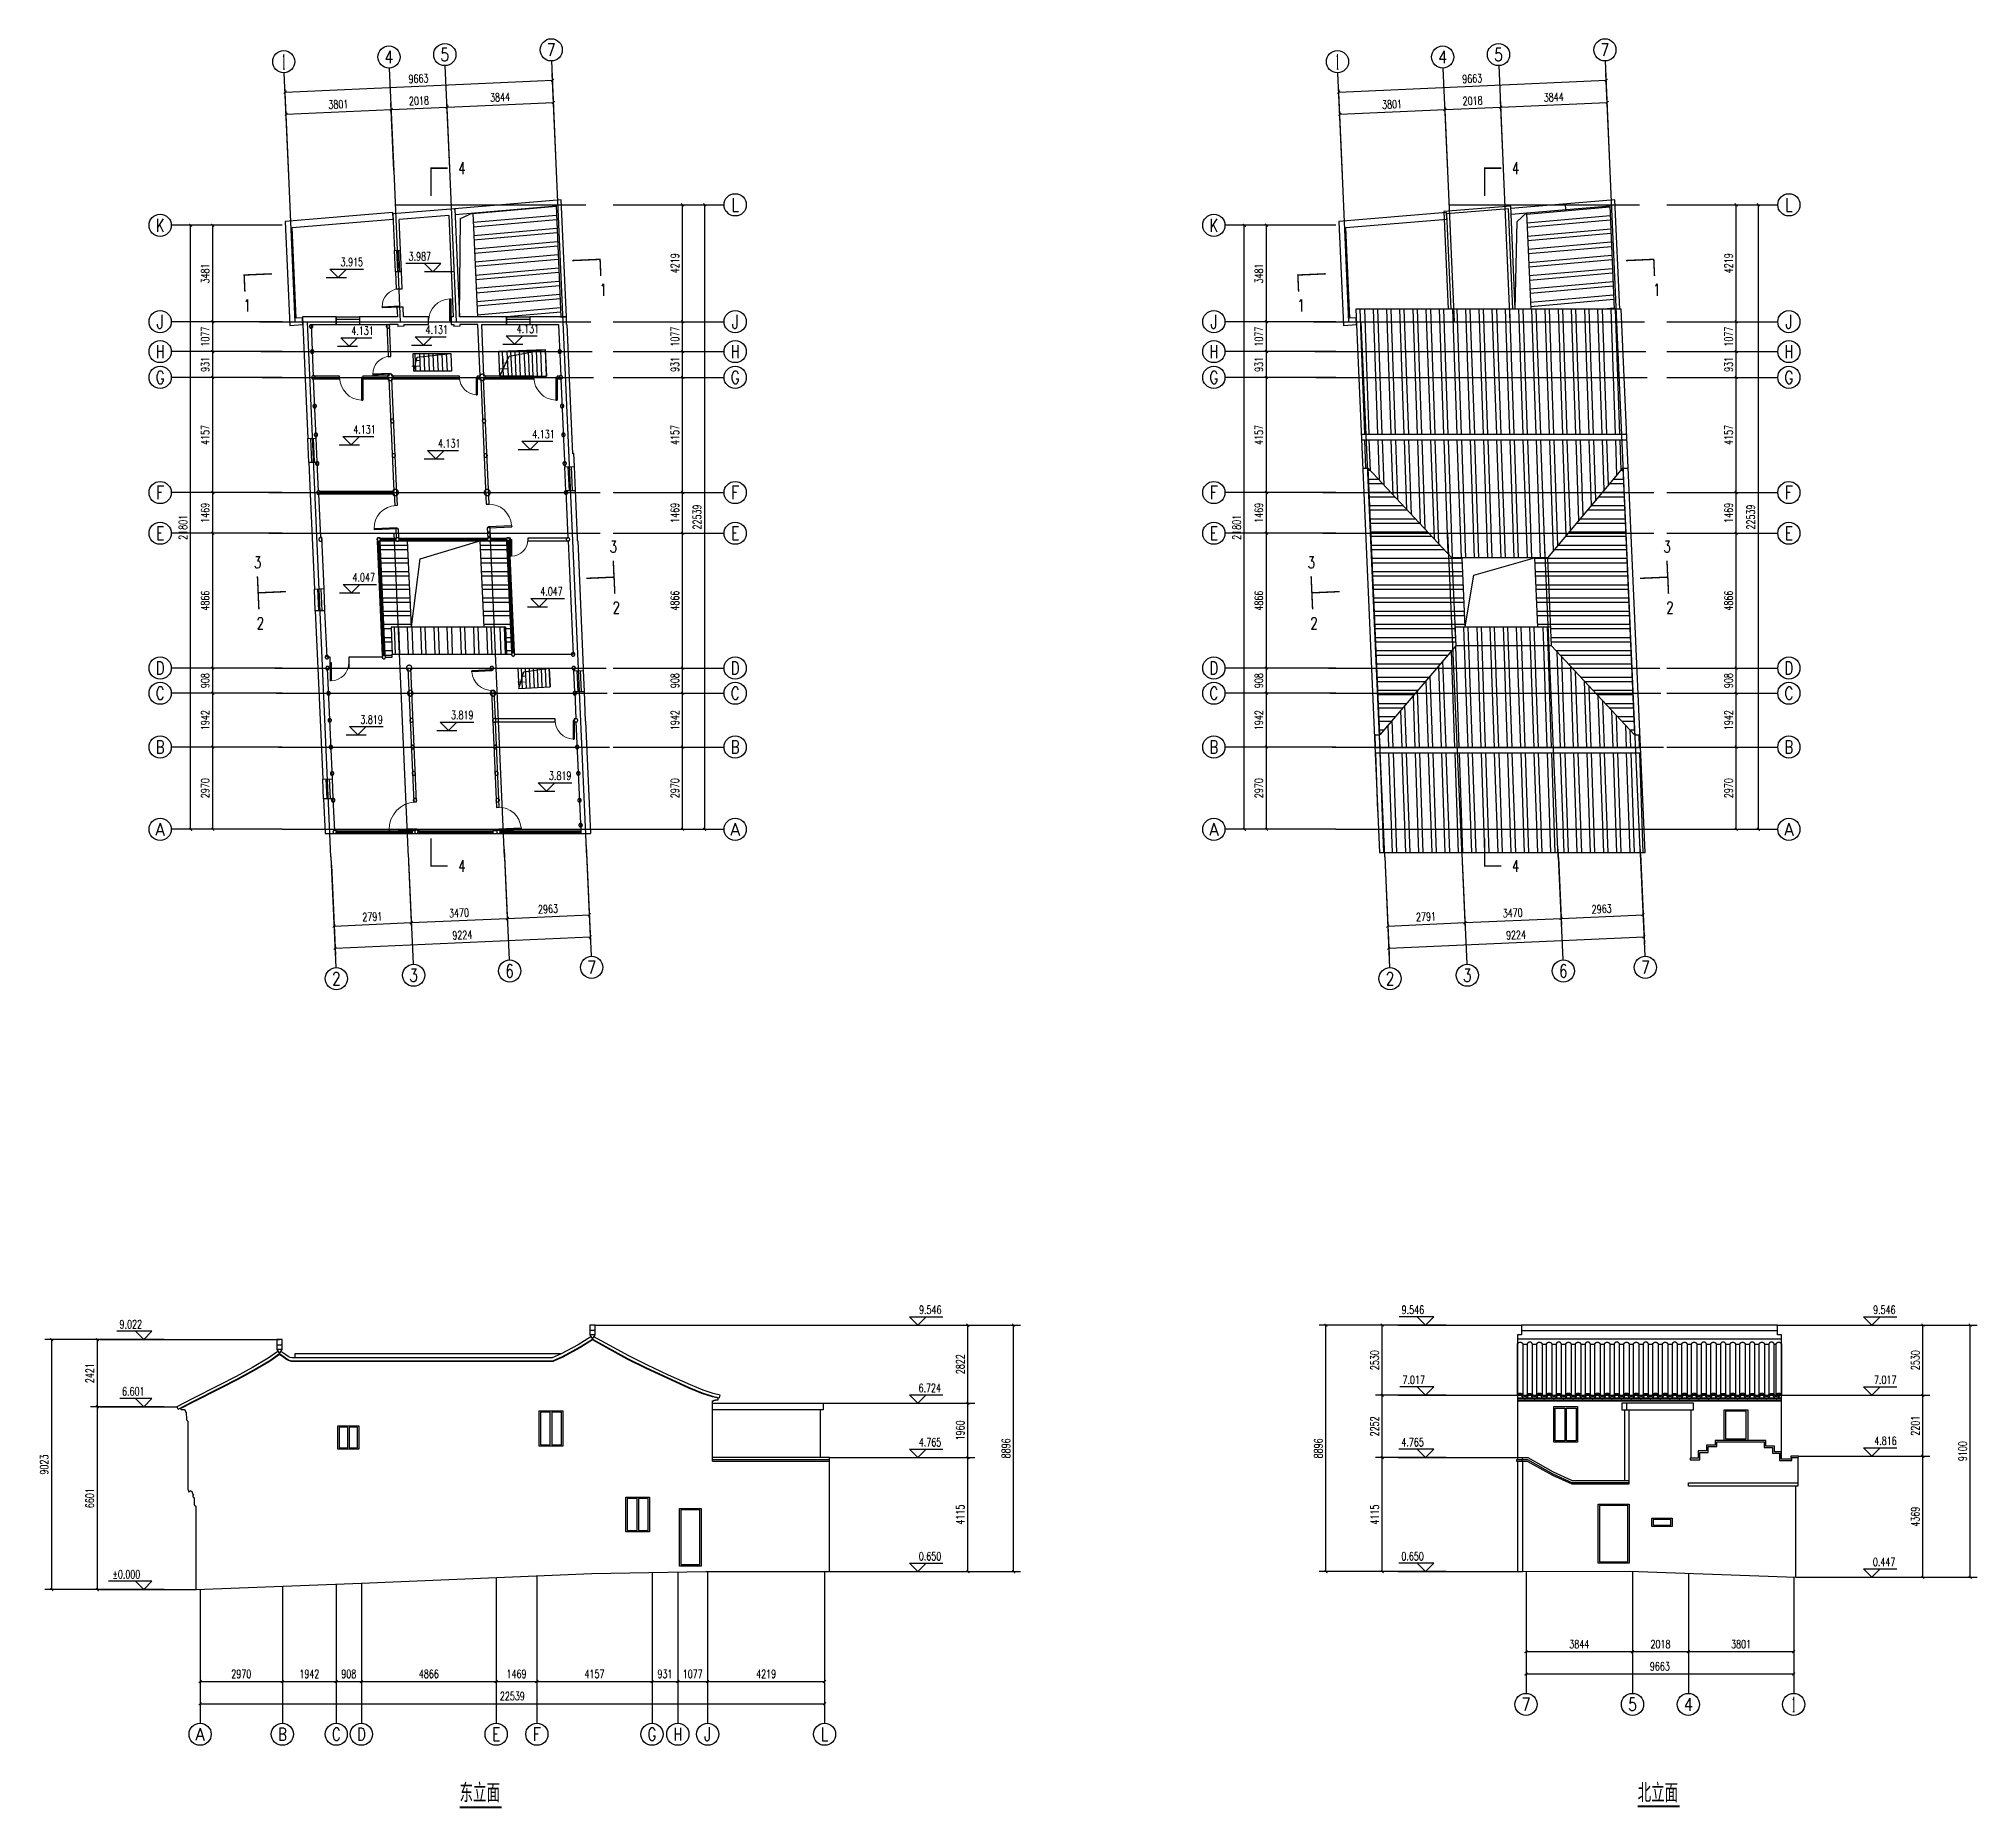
# Model space of a CAD drawing. Extents: x -20250 to 331240, y -699 to 63168.
# Drawn here: x 96248 to 166219, y -692 to 63168 of the extents above; entities that cross this region are included whole.
import ezdxf
from ezdxf.enums import TextEntityAlignment as Align

# ---------------------------------------------------------------- set-up
doc = ezdxf.new("R2010")
doc.units = 0
doc.header["$LTSCALE"] = 1000
doc.header["$MEASUREMENT"] = 0
for name, color, linetype in [('AXIS', 3, 'Continuous'), ('AXIS_TEXT', 7, 'Continuous'), ('DIM_ELEV', 3, 'Continuous'), ('DIM_SYMB', 3, 'Continuous'), ('DOTE', 1, 'Continuous'), ('PUB_DIM', 3, 'Continuous'), ('PUB_HATCH', 8, 'Continuous'), ('PUB_TEXT', 7, 'Continuous'), ('WALL', 9, 'Continuous'), ('WINDOW', 4, 'Continuous'), ('台阶', 3, 'Continuous'), ('柱子', 9, 'Continuous'), ('空', 3, 'Continuous'), ('窗', 4, 'Continuous'), ('门', 4, 'Continuous'), ('顶', 5, 'Continuous')]:
    doc.layers.add(name, color=color, linetype=linetype)
doc.layers.add('瓦', color=7, linetype='Continuous', true_color=0x57e157)
doc.styles.add('_TCH_AXIS', font='COMPLEX', dxfattribs={"bigfont": 'GBCBIG'})
doc.styles.add('_TCH_DIM', font='SIMPLEX', dxfattribs={"bigfont": 'GBCBIG'})
doc.styles.add('_TCH_DIM_T3', font='SIMPLEX', dxfattribs={"width": 0.705882, "bigfont": 'GBCBIG'})
doc.styles.add('_TCH_LABEL', font='COMPLEX', dxfattribs={"bigfont": 'GBCBIG'})
doc.styles.add('COMPLEX', font='COMPLEX')
doc.styles.get("Standard").update_dxf_attribs({"font": 'gbenor.shx', "bigfont": 'gbcbig.shx'})
doc.dimstyles.new('_TCH_ARCH&&100', dxfattribs={"dimtxt": 297.5, "dimasz": 100, "dimexe": 250, "dimexo": 300, "dimgap": 126.25, "dimtad": 1, "dimdec": 0, "dimzin": 0, "dimdsep": 46, "dimtxsty": '_TCH_DIM_T3', "dimblk": 'ARCHTICK', "dimcen": 0.09, "dimclrt": 7, "dimazin": 2, "dimtfac": 1, "dimtdec": 0, "dimtix": 1, "dimtmove": 2, "dimatfit": 3, "dimfxl": 1, "dimtolj": 1, "dimtzin": 0, "dimarcsym": 0})
pattern_1 = [(5, (-82879.8, 80613.8), (-41.5079, 474.4377), []), (5, (-82707.83, 80469.47), (-41.5079, 474.4377), [])]
pattern_2 = [(0, (-82879.8, 80613.8), (-3e-14, 476.25), []), (0, (-82721.06, 80455.03), (-3e-14, 476.25), [])]
pattern_3 = [(92, (-82879.8, 80613.8), (-475.9599, -16.6209), []), (92, (-82726.7, 80777.98), (-475.9599, -16.6209), [])]

msp = doc.modelspace()

# ---------------------------------------------------------------- texts
at = {"layer": 'AXIS_TEXT', "style": '_TCH_AXIS'}
for s, height, p, p2 in [('7', 465.9, (114589.9, 62535.1), (114900.5, 62535.1)), ('7', 465.9, (152624.7, 62535.1), (152935.3, 62535.1)), ('1', 544.8, (105027, 62070), (105156.7, 62070)), ('4', 455.7, (108726.3, 62282), (109051.8, 62282)), ('5', 465.9, (110749.4, 62365.7), (111060.1, 62365.7)), ('1', 544.8, (143061.8, 62070), (143191.5, 62070)), ('4', 455.7, (146761.2, 62282), (147086.7, 62282)), ('5', 465.9, (148784.3, 62365.7), (149094.9, 62365.7)), ('7', 465.9, (149776.3, 2821.5), (150086.9, 2821.5)), ('5', 465.9, (153620.5, 2821.5), (153931.1, 2821.5)), ('4', 455.7, (155630.7, 2826.7), (155956.2, 2826.7)), ('1', 544.8, (159529.5, 2782.1), (159659.2, 2782.1))]:
    msp.add_text(s, height=height, dxfattribs=at).set_placement(p, p2, align=Align.FIT)
at = {"layer": 'PUB_TEXT', "width": 0.705882}
for s, height, style, p in [('4', 425, '_TCH_LABEL', (111390.7, 58284.9)), ('4', 425, '_TCH_LABEL', (149425.6, 58284.9)), ('3.987', 297.5, '_TCH_DIM', (109596.6, 55164.5)), ('3.915', 297.5, '_TCH_DIM', (107141.1, 54963.2)), ('1', 425, '_TCH_LABEL', (116493.2, 53896.6)), ('1', 425, '_TCH_LABEL', (154528, 53896.6)), ('1', 425, '_TCH_LABEL', (103645.7, 53330.1)), ('1', 425, '_TCH_LABEL', (141680.5, 53330.1)), ('4.131', 297.5, '_TCH_DIM', (107531.5, 52483)), ('4.131', 297.5, '_TCH_DIM', (110208.8, 52518.6)), ('4.131', 297.5, '_TCH_DIM', (113499.5, 52549.4)), ('4.131', 297.5, '_TCH_DIM', (107599.7, 48918.5)), ('4.131', 297.5, '_TCH_DIM', (114060.2, 48749.4)), ('4.131', 297.5, '_TCH_DIM', (110659.5, 48419.1)), ('3', 425, '_TCH_LABEL', (116863.3, 44625)), ('3', 425, '_TCH_LABEL', (154898.1, 44625)), ('3', 425, '_TCH_LABEL', (104018.8, 44058.6)), ('3', 425, '_TCH_LABEL', (142053.6, 44058.6)), ('4.047', 297.5, '_TCH_DIM', (107572.8, 43580.6)), ('4.047', 297.5, '_TCH_DIM', (114350.8, 43074)), ('2', 425, '_TCH_LABEL', (116963.2, 42427.2)), ('2', 425, '_TCH_LABEL', (154998, 42427.2)), ('2', 425, '_TCH_LABEL', (104115.7, 41860.7)), ('2', 425, '_TCH_LABEL', (142150.5, 41860.7)), ('3.819', 297.5, '_TCH_DIM', (107856.7, 38449.4)), ('3.819', 297.5, '_TCH_DIM', (111130.2, 38612.5)), ('3.819', 297.5, '_TCH_DIM', (114664.1, 36423.7)), ('4', 425, '_TCH_LABEL', (111390.7, 33102.8)), ('4', 425, '_TCH_LABEL', (149425.6, 33102.8)), ('9.022', 297.5, '_TCH_DIM', (99164.8, 16625.4)), ('9.546', 297.5, '_TCH_DIM', (128024, 17149.3)), ('9.546', 297.5, '_TCH_DIM', (145442.9, 17149.3)), ('9.546', 297.5, '_TCH_DIM', (162462.6, 17149.3)), ('7.017', 297.5, '_TCH_DIM', (145472.9, 14619.5)), ('7.017', 297.5, '_TCH_DIM', (162492.6, 14619.5)), ('6.601', 297.5, '_TCH_DIM', (99254.8, 14204.2)), ('6.724', 297.5, '_TCH_DIM', (128004, 14327.3)), ('4.765', 297.5, '_TCH_DIM', (128014, 12367.8)), ('4.765', 297.5, '_TCH_DIM', (145432.9, 12367.8)), ('4.816', 297.5, '_TCH_DIM', (162502.6, 12418.8)), ('0.650', 297.5, '_TCH_DIM', (128014, 8253.1)), ('0.650', 297.5, '_TCH_DIM', (145432.9, 8253.1)), ('%%P0.000', 297.5, '_TCH_DIM', (98904.8, 7602.7)), ('0.447', 297.5, '_TCH_DIM', (162452.6, 8049.6))]:
    msp.add_text(s, height=height, dxfattribs=dict(at, style=style)).set_placement(p)
at = {"layer": 'PUB_TEXT', "style": '_TCH_DIM'}
for p in [(109687, 51316.9), (112853.9, 51225.1), (113506, 39919)]:
    msp.add_text('上', height=337.6, dxfattribs=at).set_placement(p)
at = {"layer": 'PUB_TEXT'}
for s, p in [('东立面', (111436.8, -479.3)), ('北立面', (153963.5, -479.3))]:
    msp.add_text(s, height=675.18, dxfattribs=at).set_placement(p)

# ---------------------------------------------------------------- blocks, each defined once
blk = doc.blocks.new('_ArchTick')
at = {"color": 0, "linetype": 'ByBlock', "const_width": 0.4}
blk.add_lwpolyline([(-0.5, -0.5), (0.5, 0.5)], dxfattribs=at)
blk = doc.blocks.new('*D13')
at = {"layer": 'AXIS', "color": 0, "lineweight": -2, "transparency": 16777216}
for p, q in [((111085, 58503), (110977, 60950)), ((114926, 58672), (114818, 61120)), ((110988, 60701), (114829, 60870))]:
    blk.add_line(p, q, dxfattribs=at)
at = {"layer": 'Defpoints', "color": 0, "transparency": 16777216}
for p in [(114829, 60870), (111099, 58203), (114939, 58372)]:
    blk.add_point(p, dxfattribs=at)
at = {"layer": 'AXIS', "color": 0, "lineweight": -2, "transparency": 16777216, "xscale": 100, "yscale": 100, "zscale": 100}
for p, rotation in [((114829, 60870), 2.524699027739362), ((110988, 60701), 182.5246990277393)]:
    blk.add_blockref('_ArchTick', p, dxfattribs=dict(at, rotation=rotation))
at = {"layer": 'AXIS', "color": 7, "transparency": 16777216, "insert": (112897, 61060), "char_height": 297.5, "attachment_point": 5, "rotation": 2.5247, "style": '_TCH_DIM_T3'}
blk.add_mtext('\\A1;3844', dxfattribs=at)
blk = doc.blocks.new('*D14')
at = {"layer": 'AXIS', "color": 0, "lineweight": -2, "transparency": 16777216}
for p, q in [((111085, 58503), (110977, 60950)), ((109070, 58414), (108962, 60861)), ((108973, 60612), (110988, 60701))]:
    blk.add_line(p, q, dxfattribs=at)
at = {"layer": 'Defpoints', "color": 0, "transparency": 16777216}
for p in [(110988, 60701), (109083, 58114), (111099, 58203)]:
    blk.add_point(p, dxfattribs=at)
at = {"layer": 'AXIS', "color": 0, "lineweight": -2, "transparency": 16777216, "xscale": 100, "yscale": 100, "zscale": 100}
for p, rotation in [((108973, 60612), 182.5246990277392), ((110988, 60701), 2.524699027739247)]:
    blk.add_blockref('_ArchTick', p, dxfattribs=dict(at, rotation=rotation))
at = {"layer": 'AXIS', "color": 7, "transparency": 16777216, "insert": (109969, 60931), "char_height": 297.5, "attachment_point": 5, "rotation": 2.5247, "style": '_TCH_DIM_T3'}
blk.add_mtext('\\A1;2018', dxfattribs=at)
blk = doc.blocks.new('*D15')
at = {"layer": 'AXIS', "color": 0, "lineweight": -2, "transparency": 16777216}
for p, q in [((105272, 58246), (105164, 60694)), ((105176, 60444), (108973, 60612)), ((109070, 58414), (108962, 60861))]:
    blk.add_line(p, q, dxfattribs=at)
at = {"layer": 'Defpoints', "color": 0, "transparency": 16777216}
for p in [(108973, 60612), (109083, 58114), (105286, 57947)]:
    blk.add_point(p, dxfattribs=at)
at = {"layer": 'AXIS', "color": 0, "lineweight": -2, "transparency": 16777216, "xscale": 100, "yscale": 100, "zscale": 100}
for p, rotation in [((105176, 60444), 182.5246990277393), ((108973, 60612), 2.524699027739285)]:
    blk.add_blockref('_ArchTick', p, dxfattribs=dict(at, rotation=rotation))
at = {"layer": 'AXIS', "color": 7, "transparency": 16777216, "insert": (107062, 60803), "char_height": 297.5, "attachment_point": 5, "rotation": 2.5247, "style": '_TCH_DIM_T3'}
blk.add_mtext('\\A1;3801', dxfattribs=at)
blk = doc.blocks.new('*D73')
at = {"layer": 'Defpoints', "color": 0, "transparency": 16777216}
for p in [(127975, 16744), (131437, 16744), (127975, 7848)]:
    blk.add_point(p, dxfattribs=at)
at = {"layer": 'PUB_DIM', "color": 0, "lineweight": -2, "transparency": 16777216}
for p, q in [((128275, 16744), (131687, 16744)), ((131437, 7848), (131437, 16744)), ((128275, 7848), (131687, 7848))]:
    blk.add_line(p, q, dxfattribs=at)
at = {"layer": 'PUB_DIM', "color": 0, "lineweight": -2, "transparency": 16777216, "xscale": 100, "yscale": 100, "zscale": 100}
for p, rotation in [((131437, 16744), 90), ((131437, 7848), 270)]:
    blk.add_blockref('_ArchTick', p, dxfattribs=dict(at, rotation=rotation))
at = {"layer": 'PUB_DIM', "color": 7, "transparency": 16777216, "insert": (131162, 12296), "char_height": 297.5, "attachment_point": 5, "rotation": 90, "style": '_TCH_DIM_T3'}
blk.add_mtext('\\A1;8896', dxfattribs=at)
blk = doc.blocks.new('*D74')
at = {"layer": 'Defpoints', "color": 0, "transparency": 16777216}
for p in [(127675, 11963), (129785, 11963), (127675, 7848)]:
    blk.add_point(p, dxfattribs=at)
at = {"layer": 'PUB_DIM', "color": 0, "lineweight": -2, "transparency": 16777216}
for p, q in [((127975, 11963), (130035, 11963)), ((129785, 7848), (129785, 11963)), ((127975, 7848), (130035, 7848))]:
    blk.add_line(p, q, dxfattribs=at)
at = {"layer": 'PUB_DIM', "color": 0, "lineweight": -2, "transparency": 16777216, "xscale": 100, "yscale": 100, "zscale": 100}
for p, rotation in [((129785, 11963), 90), ((129785, 7848), 270)]:
    blk.add_blockref('_ArchTick', p, dxfattribs=dict(at, rotation=rotation))
at = {"layer": 'PUB_DIM', "color": 7, "transparency": 16777216, "insert": (129510, 9905), "char_height": 297.5, "attachment_point": 5, "rotation": 90, "style": '_TCH_DIM_T3'}
blk.add_mtext('\\A1;4115', dxfattribs=at)
blk = doc.blocks.new('*D75')
at = {"layer": 'Defpoints', "color": 0, "transparency": 16777216}
for p in [(127675, 13922), (129785, 13922), (127675, 11963)]:
    blk.add_point(p, dxfattribs=at)
at = {"layer": 'PUB_DIM', "color": 0, "lineweight": -2, "transparency": 16777216}
for p, q in [((127975, 13922), (130035, 13922)), ((129785, 11963), (129785, 13922)), ((127975, 11963), (130035, 11963))]:
    blk.add_line(p, q, dxfattribs=at)
at = {"layer": 'PUB_DIM', "color": 0, "lineweight": -2, "transparency": 16777216, "xscale": 100, "yscale": 100, "zscale": 100}
for p, rotation in [((129785, 13922), 90), ((129785, 11963), 270)]:
    blk.add_blockref('_ArchTick', p, dxfattribs=dict(at, rotation=rotation))
at = {"layer": 'PUB_DIM', "color": 7, "transparency": 16777216, "insert": (129510, 12943), "char_height": 297.5, "attachment_point": 5, "rotation": 90, "style": '_TCH_DIM_T3'}
blk.add_mtext('\\A1;1960', dxfattribs=at)
blk = doc.blocks.new('*D76')
at = {"layer": 'Defpoints', "color": 0, "transparency": 16777216}
for p in [(127675, 16744), (129785, 16744), (127675, 13922)]:
    blk.add_point(p, dxfattribs=at)
at = {"layer": 'PUB_DIM', "color": 0, "lineweight": -2, "transparency": 16777216}
for p, q in [((127975, 16744), (130035, 16744)), ((129785, 13922), (129785, 16744)), ((127975, 13922), (130035, 13922))]:
    blk.add_line(p, q, dxfattribs=at)
at = {"layer": 'PUB_DIM', "color": 0, "lineweight": -2, "transparency": 16777216, "xscale": 100, "yscale": 100, "zscale": 100}
for p, rotation in [((129785, 16744), 90), ((129785, 13922), 270)]:
    blk.add_blockref('_ArchTick', p, dxfattribs=dict(at, rotation=rotation))
at = {"layer": 'PUB_DIM', "color": 7, "transparency": 16777216, "insert": (129510, 15333), "char_height": 297.5, "attachment_point": 5, "rotation": 90, "style": '_TCH_DIM_T3'}
blk.add_mtext('\\A1;2822', dxfattribs=at)
blk = doc.blocks.new('*D77')
at = {"layer": 'Defpoints', "color": 0, "transparency": 16777216}
for p in [(96718, 16220), (100035, 16220), (100035, 7198)]:
    blk.add_point(p, dxfattribs=at)
at = {"layer": 'PUB_DIM', "color": 0, "lineweight": -2, "transparency": 16777216}
for p, q in [((99735, 16220), (96468, 16220)), ((96718, 7198), (96718, 16220)), ((99735, 7198), (96468, 7198))]:
    blk.add_line(p, q, dxfattribs=at)
at = {"layer": 'PUB_DIM', "color": 0, "lineweight": -2, "transparency": 16777216, "xscale": 100, "yscale": 100, "zscale": 100}
for p, rotation in [((96718, 16220), 90), ((96718, 7198), 270)]:
    blk.add_blockref('_ArchTick', p, dxfattribs=dict(at, rotation=rotation))
at = {"layer": 'PUB_DIM', "color": 7, "transparency": 16777216, "insert": (96443, 11709), "char_height": 297.5, "attachment_point": 5, "rotation": 90, "style": '_TCH_DIM_T3'}
blk.add_mtext('\\A1;9023', dxfattribs=at)
blk = doc.blocks.new('*D78')
at = {"layer": 'Defpoints', "color": 0, "transparency": 16777216}
for p in [(98364, 13799), (100335, 13799), (100335, 7198)]:
    blk.add_point(p, dxfattribs=at)
at = {"layer": 'PUB_DIM', "color": 0, "lineweight": -2, "transparency": 16777216}
for p, q in [((100035, 13799), (98114, 13799)), ((98364, 7198), (98364, 13799)), ((100035, 7198), (98114, 7198))]:
    blk.add_line(p, q, dxfattribs=at)
at = {"layer": 'PUB_DIM', "color": 0, "lineweight": -2, "transparency": 16777216, "xscale": 100, "yscale": 100, "zscale": 100}
for p, rotation in [((98364, 13799), 90), ((98364, 7198), 270)]:
    blk.add_blockref('_ArchTick', p, dxfattribs=dict(at, rotation=rotation))
at = {"layer": 'PUB_DIM', "color": 7, "transparency": 16777216, "insert": (98089, 10498), "char_height": 297.5, "attachment_point": 5, "rotation": 90, "style": '_TCH_DIM_T3'}
blk.add_mtext('\\A1;6601', dxfattribs=at)
blk = doc.blocks.new('*D79')
at = {"layer": 'Defpoints', "color": 0, "transparency": 16777216}
for p in [(98364, 16220), (100335, 16220), (100335, 13799)]:
    blk.add_point(p, dxfattribs=at)
at = {"layer": 'PUB_DIM', "color": 0, "lineweight": -2, "transparency": 16777216}
for p, q in [((100035, 16220), (98114, 16220)), ((98364, 13799), (98364, 16220)), ((100035, 13799), (98114, 13799))]:
    blk.add_line(p, q, dxfattribs=at)
at = {"layer": 'PUB_DIM', "color": 0, "lineweight": -2, "transparency": 16777216, "xscale": 100, "yscale": 100, "zscale": 100}
for p, rotation in [((98364, 16220), 90), ((98364, 13799), 270)]:
    blk.add_blockref('_ArchTick', p, dxfattribs=dict(at, rotation=rotation))
at = {"layer": 'PUB_DIM', "color": 7, "transparency": 16777216, "insert": (98089, 15010), "char_height": 297.5, "attachment_point": 5, "rotation": 90, "style": '_TCH_DIM_T3'}
blk.add_mtext('\\A1;2421', dxfattribs=at)
blk = doc.blocks.new('*D113')
at = {"layer": 'AXIS', "color": 0, "lineweight": -2, "transparency": 16777216}
for p, q in [((102073, 6080), (102073, 3630)), ((105042, 6080), (105042, 3630)), ((102073, 3880), (105042, 3880))]:
    blk.add_line(p, q, dxfattribs=at)
at = {"layer": 'Defpoints', "color": 0, "transparency": 16777216}
for p in [(102073, 6380), (105042, 6380), (105042, 3880)]:
    blk.add_point(p, dxfattribs=at)
at = {"layer": 'AXIS', "color": 0, "lineweight": -2, "transparency": 16777216, "xscale": 100, "yscale": 100, "zscale": 100, "rotation": 180}
blk.add_blockref('_ArchTick', (102073, 3880), dxfattribs=at)
at = {"layer": 'AXIS', "color": 0, "lineweight": -2, "transparency": 16777216, "xscale": 100, "yscale": 100, "zscale": 100}
blk.add_blockref('_ArchTick', (105042, 3880), dxfattribs=at)
at = {"layer": 'AXIS', "color": 7, "transparency": 16777216, "insert": (103558, 4155), "char_height": 297.5, "attachment_point": 5, "style": '_TCH_DIM_T3'}
blk.add_mtext('\\A1;2970', dxfattribs=at)
blk = doc.blocks.new('*D114')
at = {"layer": 'AXIS', "color": 0, "lineweight": -2, "transparency": 16777216}
for p, q in [((105042, 6080), (105042, 3630)), ((106985, 6080), (106985, 3630)), ((105042, 3880), (106985, 3880))]:
    blk.add_line(p, q, dxfattribs=at)
at = {"layer": 'Defpoints', "color": 0, "transparency": 16777216}
for p in [(105042, 6380), (106985, 6380), (106985, 3880)]:
    blk.add_point(p, dxfattribs=at)
at = {"layer": 'AXIS', "color": 0, "lineweight": -2, "transparency": 16777216, "xscale": 100, "yscale": 100, "zscale": 100, "rotation": 180}
blk.add_blockref('_ArchTick', (105042, 3880), dxfattribs=at)
at = {"layer": 'AXIS', "color": 0, "lineweight": -2, "transparency": 16777216, "xscale": 100, "yscale": 100, "zscale": 100}
blk.add_blockref('_ArchTick', (106985, 3880), dxfattribs=at)
at = {"layer": 'AXIS', "color": 7, "transparency": 16777216, "insert": (106014, 4155), "char_height": 297.5, "attachment_point": 5, "style": '_TCH_DIM_T3'}
blk.add_mtext('\\A1;1942', dxfattribs=at)
blk = doc.blocks.new('*D115')
at = {"layer": 'AXIS', "color": 0, "lineweight": -2, "transparency": 16777216}
for p, q in [((106985, 6080), (106985, 3630)), ((107893, 6080), (107893, 3630)), ((106985, 3880), (107893, 3880))]:
    blk.add_line(p, q, dxfattribs=at)
at = {"layer": 'Defpoints', "color": 0, "transparency": 16777216}
for p in [(106985, 6380), (107893, 6380), (107893, 3880)]:
    blk.add_point(p, dxfattribs=at)
at = {"layer": 'AXIS', "color": 0, "lineweight": -2, "transparency": 16777216, "xscale": 100, "yscale": 100, "zscale": 100, "rotation": 180}
blk.add_blockref('_ArchTick', (106985, 3880), dxfattribs=at)
at = {"layer": 'AXIS', "color": 0, "lineweight": -2, "transparency": 16777216, "xscale": 100, "yscale": 100, "zscale": 100}
blk.add_blockref('_ArchTick', (107893, 3880), dxfattribs=at)
at = {"layer": 'AXIS', "color": 7, "transparency": 16777216, "insert": (107439, 4155), "char_height": 297.5, "attachment_point": 5, "style": '_TCH_DIM_T3'}
blk.add_mtext('\\A1;908', dxfattribs=at)
blk = doc.blocks.new('*D116')
at = {"layer": 'AXIS', "color": 0, "lineweight": -2, "transparency": 16777216}
for p, q in [((107893, 6080), (107893, 3630)), ((112758, 6080), (112758, 3630)), ((107893, 3880), (112758, 3880))]:
    blk.add_line(p, q, dxfattribs=at)
at = {"layer": 'Defpoints', "color": 0, "transparency": 16777216}
for p in [(107893, 6380), (112758, 6380), (112758, 3880)]:
    blk.add_point(p, dxfattribs=at)
at = {"layer": 'AXIS', "color": 0, "lineweight": -2, "transparency": 16777216, "xscale": 100, "yscale": 100, "zscale": 100, "rotation": 180}
blk.add_blockref('_ArchTick', (107893, 3880), dxfattribs=at)
at = {"layer": 'AXIS', "color": 0, "lineweight": -2, "transparency": 16777216, "xscale": 100, "yscale": 100, "zscale": 100}
blk.add_blockref('_ArchTick', (112758, 3880), dxfattribs=at)
at = {"layer": 'AXIS', "color": 7, "transparency": 16777216, "insert": (110326, 4155), "char_height": 297.5, "attachment_point": 5, "style": '_TCH_DIM_T3'}
blk.add_mtext('\\A1;4866', dxfattribs=at)
blk = doc.blocks.new('*D117')
at = {"layer": 'AXIS', "color": 0, "lineweight": -2, "transparency": 16777216}
for p, q in [((112758, 6080), (112758, 3630)), ((114227, 6080), (114227, 3630)), ((112758, 3880), (114227, 3880))]:
    blk.add_line(p, q, dxfattribs=at)
at = {"layer": 'Defpoints', "color": 0, "transparency": 16777216}
for p in [(112758, 6380), (114227, 6380), (114227, 3880)]:
    blk.add_point(p, dxfattribs=at)
at = {"layer": 'AXIS', "color": 0, "lineweight": -2, "transparency": 16777216, "xscale": 100, "yscale": 100, "zscale": 100, "rotation": 180}
blk.add_blockref('_ArchTick', (112758, 3880), dxfattribs=at)
at = {"layer": 'AXIS', "color": 0, "lineweight": -2, "transparency": 16777216, "xscale": 100, "yscale": 100, "zscale": 100}
blk.add_blockref('_ArchTick', (114227, 3880), dxfattribs=at)
at = {"layer": 'AXIS', "color": 7, "transparency": 16777216, "insert": (113493, 4155), "char_height": 297.5, "attachment_point": 5, "style": '_TCH_DIM_T3'}
blk.add_mtext('\\A1;1469', dxfattribs=at)
blk = doc.blocks.new('*D118')
at = {"layer": 'AXIS', "color": 0, "lineweight": -2, "transparency": 16777216}
for p, q in [((114227, 6080), (114227, 3630)), ((118384, 6080), (118384, 3630)), ((114227, 3880), (118384, 3880))]:
    blk.add_line(p, q, dxfattribs=at)
at = {"layer": 'Defpoints', "color": 0, "transparency": 16777216}
for p in [(114227, 6380), (118384, 6380), (118384, 3880)]:
    blk.add_point(p, dxfattribs=at)
at = {"layer": 'AXIS', "color": 0, "lineweight": -2, "transparency": 16777216, "xscale": 100, "yscale": 100, "zscale": 100, "rotation": 180}
blk.add_blockref('_ArchTick', (114227, 3880), dxfattribs=at)
at = {"layer": 'AXIS', "color": 0, "lineweight": -2, "transparency": 16777216, "xscale": 100, "yscale": 100, "zscale": 100}
blk.add_blockref('_ArchTick', (118384, 3880), dxfattribs=at)
at = {"layer": 'AXIS', "color": 7, "transparency": 16777216, "insert": (116306, 4155), "char_height": 297.5, "attachment_point": 5, "style": '_TCH_DIM_T3'}
blk.add_mtext('\\A1;4157', dxfattribs=at)
blk = doc.blocks.new('*D119')
at = {"layer": 'AXIS', "color": 0, "lineweight": -2, "transparency": 16777216}
for p, q in [((118384, 6080), (118384, 3630)), ((119315, 6080), (119315, 3630)), ((118384, 3880), (119315, 3880))]:
    blk.add_line(p, q, dxfattribs=at)
at = {"layer": 'Defpoints', "color": 0, "transparency": 16777216}
for p in [(118384, 6380), (119315, 6380), (119315, 3880)]:
    blk.add_point(p, dxfattribs=at)
at = {"layer": 'AXIS', "color": 0, "lineweight": -2, "transparency": 16777216, "xscale": 100, "yscale": 100, "zscale": 100, "rotation": 180}
blk.add_blockref('_ArchTick', (118384, 3880), dxfattribs=at)
at = {"layer": 'AXIS', "color": 0, "lineweight": -2, "transparency": 16777216, "xscale": 100, "yscale": 100, "zscale": 100}
blk.add_blockref('_ArchTick', (119315, 3880), dxfattribs=at)
at = {"layer": 'AXIS', "color": 7, "transparency": 16777216, "insert": (118850, 4155), "char_height": 297.5, "attachment_point": 5, "style": '_TCH_DIM_T3'}
blk.add_mtext('\\A1;931', dxfattribs=at)
blk = doc.blocks.new('*D120')
at = {"layer": 'AXIS', "color": 0, "lineweight": -2, "transparency": 16777216}
for p, q in [((119315, 6080), (119315, 3630)), ((120392, 6080), (120392, 3630)), ((119315, 3880), (120392, 3880))]:
    blk.add_line(p, q, dxfattribs=at)
at = {"layer": 'Defpoints', "color": 0, "transparency": 16777216}
for p in [(119315, 6380), (120392, 6380), (120392, 3880)]:
    blk.add_point(p, dxfattribs=at)
at = {"layer": 'AXIS', "color": 0, "lineweight": -2, "transparency": 16777216, "xscale": 100, "yscale": 100, "zscale": 100, "rotation": 180}
blk.add_blockref('_ArchTick', (119315, 3880), dxfattribs=at)
at = {"layer": 'AXIS', "color": 0, "lineweight": -2, "transparency": 16777216, "xscale": 100, "yscale": 100, "zscale": 100}
blk.add_blockref('_ArchTick', (120392, 3880), dxfattribs=at)
at = {"layer": 'AXIS', "color": 7, "transparency": 16777216, "insert": (119854, 4155), "char_height": 297.5, "attachment_point": 5, "style": '_TCH_DIM_T3'}
blk.add_mtext('\\A1;1077', dxfattribs=at)
blk = doc.blocks.new('*D121')
at = {"layer": 'AXIS', "color": 0, "lineweight": -2, "transparency": 16777216}
for p, q in [((120392, 6080), (120392, 3630)), ((124612, 6080), (124612, 3630)), ((120392, 3880), (124612, 3880))]:
    blk.add_line(p, q, dxfattribs=at)
at = {"layer": 'Defpoints', "color": 0, "transparency": 16777216}
for p in [(120392, 6380), (124612, 6380), (124612, 3880)]:
    blk.add_point(p, dxfattribs=at)
at = {"layer": 'AXIS', "color": 0, "lineweight": -2, "transparency": 16777216, "xscale": 100, "yscale": 100, "zscale": 100, "rotation": 180}
blk.add_blockref('_ArchTick', (120392, 3880), dxfattribs=at)
at = {"layer": 'AXIS', "color": 0, "lineweight": -2, "transparency": 16777216, "xscale": 100, "yscale": 100, "zscale": 100}
blk.add_blockref('_ArchTick', (124612, 3880), dxfattribs=at)
at = {"layer": 'AXIS', "color": 7, "transparency": 16777216, "insert": (122502, 4155), "char_height": 297.5, "attachment_point": 5, "style": '_TCH_DIM_T3'}
blk.add_mtext('\\A1;4219', dxfattribs=at)
blk = doc.blocks.new('*D122')
at = {"layer": 'AXIS', "color": 0, "lineweight": -2, "transparency": 16777216}
for p, q in [((102073, 6080), (102073, 2830)), ((124612, 6080), (124612, 2830)), ((102073, 3080), (124612, 3080))]:
    blk.add_line(p, q, dxfattribs=at)
at = {"layer": 'Defpoints', "color": 0, "transparency": 16777216}
for p in [(102073, 6380), (124612, 6380), (124612, 3080)]:
    blk.add_point(p, dxfattribs=at)
at = {"layer": 'AXIS', "color": 0, "lineweight": -2, "transparency": 16777216, "xscale": 100, "yscale": 100, "zscale": 100, "rotation": 180}
blk.add_blockref('_ArchTick', (102073, 3080), dxfattribs=at)
at = {"layer": 'AXIS', "color": 0, "lineweight": -2, "transparency": 16777216, "xscale": 100, "yscale": 100, "zscale": 100}
blk.add_blockref('_ArchTick', (124612, 3080), dxfattribs=at)
at = {"layer": 'AXIS', "color": 7, "transparency": 16777216, "insert": (113342, 3355), "char_height": 297.5, "attachment_point": 5, "style": '_TCH_DIM_T3'}
blk.add_mtext('\\A1;22539', dxfattribs=at)
blk = doc.blocks.new('*D162')
at = {"layer": 'AXIS', "color": 0, "lineweight": -2, "transparency": 16777216}
for p, q in [((105140, 61243), (114794, 61669)), ((114926, 58672), (114783, 61919)), ((105272, 58246), (105129, 61493))]:
    blk.add_line(p, q, dxfattribs=at)
at = {"layer": 'Defpoints', "color": 0, "transparency": 16777216}
for p in [(114794, 61669), (114939, 58372), (105286, 57947)]:
    blk.add_point(p, dxfattribs=at)
at = {"layer": 'AXIS', "color": 0, "lineweight": -2, "transparency": 16777216, "xscale": 100, "yscale": 100, "zscale": 100}
for p, rotation in [((114794, 61669), 2.524699027739298), ((105140, 61243), 182.5246990277393)]:
    blk.add_blockref('_ArchTick', p, dxfattribs=dict(at, rotation=rotation))
at = {"layer": 'AXIS', "color": 7, "transparency": 16777216, "insert": (109955, 61731), "char_height": 297.5, "attachment_point": 5, "rotation": 2.5247, "style": '_TCH_DIM_T3'}
blk.add_mtext('\\A1;9663', dxfattribs=at)
blk = doc.blocks.new('*D163')
at = {"layer": 'AXIS', "color": 0, "lineweight": -2, "transparency": 16777216}
for p, q in [((106809, 33345), (106917, 30897)), ((109597, 33468), (109705, 31020)), ((106906, 31147), (109694, 31270))]:
    blk.add_line(p, q, dxfattribs=at)
at = {"layer": 'Defpoints', "color": 0, "transparency": 16777216}
for p in [(106796, 33645), (109584, 33768), (109694, 31270)]:
    blk.add_point(p, dxfattribs=at)
at = {"layer": 'AXIS', "color": 0, "lineweight": -2, "transparency": 16777216, "xscale": 100, "yscale": 100, "zscale": 100}
for p, rotation in [((106906, 31147), 182.5246990277394), ((109694, 31270), 2.524699027739425)]:
    blk.add_blockref('_ArchTick', p, dxfattribs=dict(at, rotation=rotation))
at = {"layer": 'AXIS', "color": 7, "transparency": 16777216, "insert": (108288, 31483), "char_height": 297.5, "attachment_point": 5, "rotation": 2.5247, "style": '_TCH_DIM_T3'}
blk.add_mtext('\\A1;2791', dxfattribs=at)
blk = doc.blocks.new('*D164')
at = {"layer": 'AXIS', "color": 0, "lineweight": -2, "transparency": 16777216}
for p, q in [((113064, 33621), (113172, 31173)), ((109597, 33468), (109705, 31020)), ((109694, 31270), (113161, 31423))]:
    blk.add_line(p, q, dxfattribs=at)
at = {"layer": 'Defpoints', "color": 0, "transparency": 16777216}
for p in [(109584, 33768), (113051, 33920), (113161, 31423)]:
    blk.add_point(p, dxfattribs=at)
at = {"layer": 'AXIS', "color": 0, "lineweight": -2, "transparency": 16777216, "xscale": 100, "yscale": 100, "zscale": 100}
for p, rotation in [((113161, 31423), 2.524699027739323), ((109694, 31270), 182.5246990277393)]:
    blk.add_blockref('_ArchTick', p, dxfattribs=dict(at, rotation=rotation))
at = {"layer": 'AXIS', "color": 7, "transparency": 16777216, "insert": (111416, 31621), "char_height": 297.5, "attachment_point": 5, "rotation": 2.5247, "style": '_TCH_DIM_T3'}
blk.add_mtext('\\A1;3470', dxfattribs=at)
blk = doc.blocks.new('*D165')
at = {"layer": 'AXIS', "color": 0, "lineweight": -2, "transparency": 16777216}
for p, q in [((113064, 33621), (113172, 31173)), ((116025, 33751), (116133, 31304)), ((113161, 31423), (116122, 31553))]:
    blk.add_line(p, q, dxfattribs=at)
at = {"layer": 'Defpoints', "color": 0, "transparency": 16777216}
for p in [(113051, 33920), (116011, 34051), (116122, 31553)]:
    blk.add_point(p, dxfattribs=at)
at = {"layer": 'AXIS', "color": 0, "lineweight": -2, "transparency": 16777216, "xscale": 100, "yscale": 100, "zscale": 100}
for p, rotation in [((113161, 31423), 182.5246990277393), ((116122, 31553), 2.524699027739323)]:
    blk.add_blockref('_ArchTick', p, dxfattribs=dict(at, rotation=rotation))
at = {"layer": 'AXIS', "color": 7, "transparency": 16777216, "insert": (114629, 31763), "char_height": 297.5, "attachment_point": 5, "rotation": 2.5247, "style": '_TCH_DIM_T3'}
blk.add_mtext('\\A1;2963', dxfattribs=at)
blk = doc.blocks.new('*D166')
at = {"layer": 'AXIS', "color": 0, "lineweight": -2, "transparency": 16777216}
for p, q in [((116025, 33751), (116168, 30504)), ((106809, 33345), (106953, 30098)), ((106942, 30348), (116157, 30754))]:
    blk.add_line(p, q, dxfattribs=at)
at = {"layer": 'Defpoints', "color": 0, "transparency": 16777216}
for p in [(106796, 33645), (116011, 34051), (116157, 30754)]:
    blk.add_point(p, dxfattribs=at)
at = {"layer": 'AXIS', "color": 0, "lineweight": -2, "transparency": 16777216, "xscale": 100, "yscale": 100, "zscale": 100}
for p, rotation in [((116157, 30754), 2.524699027739349), ((106942, 30348), 182.5246990277393)]:
    blk.add_blockref('_ArchTick', p, dxfattribs=dict(at, rotation=rotation))
at = {"layer": 'AXIS', "color": 7, "transparency": 16777216, "insert": (111537, 30826), "char_height": 297.5, "attachment_point": 5, "rotation": 2.5247, "style": '_TCH_DIM_T3'}
blk.add_mtext('\\A1;9224', dxfattribs=at)
blk = doc.blocks.new('*D167')
at = {"layer": 'AXIS', "color": 0, "lineweight": -2, "transparency": 16777216}
for p, q in [((117286, 37607), (119736, 37607)), ((119486, 34637), (119486, 37607)), ((117286, 34637), (119736, 34637))]:
    blk.add_line(p, q, dxfattribs=at)
at = {"layer": 'Defpoints', "color": 0, "transparency": 16777216}
for p in [(116986, 37607), (119486, 37607), (116986, 34637)]:
    blk.add_point(p, dxfattribs=at)
at = {"layer": 'AXIS', "color": 0, "lineweight": -2, "transparency": 16777216, "xscale": 100, "yscale": 100, "zscale": 100}
for p, rotation in [((119486, 37607), 90), ((119486, 34637), 270)]:
    blk.add_blockref('_ArchTick', p, dxfattribs=dict(at, rotation=rotation))
at = {"layer": 'AXIS', "color": 7, "transparency": 16777216, "insert": (119211, 36122), "char_height": 297.5, "attachment_point": 5, "rotation": 90, "style": '_TCH_DIM_T3'}
blk.add_mtext('\\A1;2970', dxfattribs=at)
blk = doc.blocks.new('*D168')
at = {"layer": 'AXIS', "color": 0, "lineweight": -2, "transparency": 16777216}
for p, q in [((117286, 39549), (119736, 39549)), ((119486, 37607), (119486, 39549)), ((117286, 37607), (119736, 37607))]:
    blk.add_line(p, q, dxfattribs=at)
at = {"layer": 'Defpoints', "color": 0, "transparency": 16777216}
for p in [(116986, 39549), (119486, 39549), (116986, 37607)]:
    blk.add_point(p, dxfattribs=at)
at = {"layer": 'AXIS', "color": 0, "lineweight": -2, "transparency": 16777216, "xscale": 100, "yscale": 100, "zscale": 100}
for p, rotation in [((119486, 39549), 90), ((119486, 37607), 270)]:
    blk.add_blockref('_ArchTick', p, dxfattribs=dict(at, rotation=rotation))
at = {"layer": 'AXIS', "color": 7, "transparency": 16777216, "insert": (119211, 38578), "char_height": 297.5, "attachment_point": 5, "rotation": 90, "style": '_TCH_DIM_T3'}
blk.add_mtext('\\A1;1942', dxfattribs=at)
blk = doc.blocks.new('*D169')
at = {"layer": 'AXIS', "color": 0, "lineweight": -2, "transparency": 16777216}
for p, q in [((117286, 40457), (119736, 40457)), ((119486, 39549), (119486, 40457)), ((117286, 39549), (119736, 39549))]:
    blk.add_line(p, q, dxfattribs=at)
at = {"layer": 'Defpoints', "color": 0, "transparency": 16777216}
for p in [(116986, 40457), (119486, 40457), (116986, 39549)]:
    blk.add_point(p, dxfattribs=at)
at = {"layer": 'AXIS', "color": 0, "lineweight": -2, "transparency": 16777216, "xscale": 100, "yscale": 100, "zscale": 100}
for p, rotation in [((119486, 40457), 90), ((119486, 39549), 270)]:
    blk.add_blockref('_ArchTick', p, dxfattribs=dict(at, rotation=rotation))
at = {"layer": 'AXIS', "color": 7, "transparency": 16777216, "insert": (119211, 40003), "char_height": 297.5, "attachment_point": 5, "rotation": 90, "style": '_TCH_DIM_T3'}
blk.add_mtext('\\A1;908', dxfattribs=at)
blk = doc.blocks.new('*D170')
at = {"layer": 'AXIS', "color": 0, "lineweight": -2, "transparency": 16777216}
for p, q in [((117286, 45323), (119736, 45323)), ((119486, 40457), (119486, 45323)), ((117286, 40457), (119736, 40457))]:
    blk.add_line(p, q, dxfattribs=at)
at = {"layer": 'Defpoints', "color": 0, "transparency": 16777216}
for p in [(116986, 45323), (119486, 45323), (116986, 40457)]:
    blk.add_point(p, dxfattribs=at)
at = {"layer": 'AXIS', "color": 0, "lineweight": -2, "transparency": 16777216, "xscale": 100, "yscale": 100, "zscale": 100}
for p, rotation in [((119486, 45323), 90), ((119486, 40457), 270)]:
    blk.add_blockref('_ArchTick', p, dxfattribs=dict(at, rotation=rotation))
at = {"layer": 'AXIS', "color": 7, "transparency": 16777216, "insert": (119211, 42890), "char_height": 297.5, "attachment_point": 5, "rotation": 90, "style": '_TCH_DIM_T3'}
blk.add_mtext('\\A1;4866', dxfattribs=at)
blk = doc.blocks.new('*D171')
at = {"layer": 'AXIS', "color": 0, "lineweight": -2, "transparency": 16777216}
for p, q in [((117286, 46792), (119736, 46792)), ((119486, 45323), (119486, 46792)), ((117286, 45323), (119736, 45323))]:
    blk.add_line(p, q, dxfattribs=at)
at = {"layer": 'Defpoints', "color": 0, "transparency": 16777216}
for p in [(116986, 46792), (119486, 46792), (116986, 45323)]:
    blk.add_point(p, dxfattribs=at)
at = {"layer": 'AXIS', "color": 0, "lineweight": -2, "transparency": 16777216, "xscale": 100, "yscale": 100, "zscale": 100}
for p, rotation in [((119486, 46792), 90), ((119486, 45323), 270)]:
    blk.add_blockref('_ArchTick', p, dxfattribs=dict(at, rotation=rotation))
at = {"layer": 'AXIS', "color": 7, "transparency": 16777216, "insert": (119211, 46057), "char_height": 297.5, "attachment_point": 5, "rotation": 90, "style": '_TCH_DIM_T3'}
blk.add_mtext('\\A1;1469', dxfattribs=at)
blk = doc.blocks.new('*D172')
at = {"layer": 'AXIS', "color": 0, "lineweight": -2, "transparency": 16777216}
for p, q in [((117286, 50948), (119736, 50948)), ((119486, 46792), (119486, 50948)), ((117286, 46792), (119736, 46792))]:
    blk.add_line(p, q, dxfattribs=at)
at = {"layer": 'Defpoints', "color": 0, "transparency": 16777216}
for p in [(116986, 50948), (119486, 50948), (116986, 46792)]:
    blk.add_point(p, dxfattribs=at)
at = {"layer": 'AXIS', "color": 0, "lineweight": -2, "transparency": 16777216, "xscale": 100, "yscale": 100, "zscale": 100}
for p, rotation in [((119486, 50948), 90), ((119486, 46792), 270)]:
    blk.add_blockref('_ArchTick', p, dxfattribs=dict(at, rotation=rotation))
at = {"layer": 'AXIS', "color": 7, "transparency": 16777216, "insert": (119211, 48870), "char_height": 297.5, "attachment_point": 5, "rotation": 90, "style": '_TCH_DIM_T3'}
blk.add_mtext('\\A1;4157', dxfattribs=at)
blk = doc.blocks.new('*D173')
at = {"layer": 'AXIS', "color": 0, "lineweight": -2, "transparency": 16777216}
for p, q in [((117286, 51879), (119736, 51879)), ((119486, 50948), (119486, 51879)), ((117286, 50948), (119736, 50948))]:
    blk.add_line(p, q, dxfattribs=at)
at = {"layer": 'Defpoints', "color": 0, "transparency": 16777216}
for p in [(116986, 51879), (119486, 51879), (116986, 50948)]:
    blk.add_point(p, dxfattribs=at)
at = {"layer": 'AXIS', "color": 0, "lineweight": -2, "transparency": 16777216, "xscale": 100, "yscale": 100, "zscale": 100}
for p, rotation in [((119486, 51879), 90), ((119486, 50948), 270)]:
    blk.add_blockref('_ArchTick', p, dxfattribs=dict(at, rotation=rotation))
at = {"layer": 'AXIS', "color": 7, "transparency": 16777216, "insert": (119211, 51414), "char_height": 297.5, "attachment_point": 5, "rotation": 90, "style": '_TCH_DIM_T3'}
blk.add_mtext('\\A1;931', dxfattribs=at)
blk = doc.blocks.new('*D174')
at = {"layer": 'AXIS', "color": 0, "lineweight": -2, "transparency": 16777216}
for p, q in [((117286, 52956), (119736, 52956)), ((119486, 51879), (119486, 52956)), ((117286, 51879), (119736, 51879))]:
    blk.add_line(p, q, dxfattribs=at)
at = {"layer": 'Defpoints', "color": 0, "transparency": 16777216}
for p in [(116986, 52956), (119486, 52956), (116986, 51879)]:
    blk.add_point(p, dxfattribs=at)
at = {"layer": 'AXIS', "color": 0, "lineweight": -2, "transparency": 16777216, "xscale": 100, "yscale": 100, "zscale": 100}
for p, rotation in [((119486, 52956), 90), ((119486, 51879), 270)]:
    blk.add_blockref('_ArchTick', p, dxfattribs=dict(at, rotation=rotation))
at = {"layer": 'AXIS', "color": 7, "transparency": 16777216, "insert": (119211, 52418), "char_height": 297.5, "attachment_point": 5, "rotation": 90, "style": '_TCH_DIM_T3'}
blk.add_mtext('\\A1;1077', dxfattribs=at)
blk = doc.blocks.new('*D175')
at = {"layer": 'AXIS', "color": 0, "lineweight": -2, "transparency": 16777216}
for p, q in [((117286, 57176), (119736, 57176)), ((119486, 52956), (119486, 57176)), ((117286, 52956), (119736, 52956))]:
    blk.add_line(p, q, dxfattribs=at)
at = {"layer": 'Defpoints', "color": 0, "transparency": 16777216}
for p in [(116986, 57176), (119486, 57176), (116986, 52956)]:
    blk.add_point(p, dxfattribs=at)
at = {"layer": 'AXIS', "color": 0, "lineweight": -2, "transparency": 16777216, "xscale": 100, "yscale": 100, "zscale": 100}
for p, rotation in [((119486, 57176), 90), ((119486, 52956), 270)]:
    blk.add_blockref('_ArchTick', p, dxfattribs=dict(at, rotation=rotation))
at = {"layer": 'AXIS', "color": 7, "transparency": 16777216, "insert": (119211, 55066), "char_height": 297.5, "attachment_point": 5, "rotation": 90, "style": '_TCH_DIM_T3'}
blk.add_mtext('\\A1;4219', dxfattribs=at)
blk = doc.blocks.new('*D176')
at = {"layer": 'AXIS', "color": 0, "lineweight": -2, "transparency": 16777216}
for p, q in [((117286, 57176), (120536, 57176)), ((120286, 34637), (120286, 57176)), ((117286, 34637), (120536, 34637))]:
    blk.add_line(p, q, dxfattribs=at)
at = {"layer": 'Defpoints', "color": 0, "transparency": 16777216}
for p in [(116986, 57176), (120286, 57176), (116986, 34637)]:
    blk.add_point(p, dxfattribs=at)
at = {"layer": 'AXIS', "color": 0, "lineweight": -2, "transparency": 16777216, "xscale": 100, "yscale": 100, "zscale": 100}
for p, rotation in [((120286, 57176), 90), ((120286, 34637), 270)]:
    blk.add_blockref('_ArchTick', p, dxfattribs=dict(at, rotation=rotation))
at = {"layer": 'AXIS', "color": 7, "transparency": 16777216, "insert": (120011, 45906), "char_height": 297.5, "attachment_point": 5, "rotation": 90, "style": '_TCH_DIM_T3'}
blk.add_mtext('\\A1;22539', dxfattribs=at)
blk = doc.blocks.new('*D177')
at = {"layer": 'AXIS', "color": 0, "lineweight": -2, "transparency": 16777216}
for p, q in [((104729, 37607), (102279, 37607)), ((102529, 34637), (102529, 37607)), ((104729, 34637), (102279, 34637))]:
    blk.add_line(p, q, dxfattribs=at)
at = {"layer": 'Defpoints', "color": 0, "transparency": 16777216}
for p in [(102529, 37607), (105029, 37607), (105029, 34637)]:
    blk.add_point(p, dxfattribs=at)
at = {"layer": 'AXIS', "color": 0, "lineweight": -2, "transparency": 16777216, "xscale": 100, "yscale": 100, "zscale": 100}
for p, rotation in [((102529, 37607), 90), ((102529, 34637), 270)]:
    blk.add_blockref('_ArchTick', p, dxfattribs=dict(at, rotation=rotation))
at = {"layer": 'AXIS', "color": 7, "transparency": 16777216, "insert": (102254, 36122), "char_height": 297.5, "attachment_point": 5, "rotation": 90, "style": '_TCH_DIM_T3'}
blk.add_mtext('\\A1;2970', dxfattribs=at)
blk = doc.blocks.new('*D178')
at = {"layer": 'AXIS', "color": 0, "lineweight": -2, "transparency": 16777216}
for p, q in [((104729, 39549), (102279, 39549)), ((102529, 37607), (102529, 39549)), ((104729, 37607), (102279, 37607))]:
    blk.add_line(p, q, dxfattribs=at)
at = {"layer": 'Defpoints', "color": 0, "transparency": 16777216}
for p in [(102529, 39549), (105029, 39549), (105029, 37607)]:
    blk.add_point(p, dxfattribs=at)
at = {"layer": 'AXIS', "color": 0, "lineweight": -2, "transparency": 16777216, "xscale": 100, "yscale": 100, "zscale": 100}
for p, rotation in [((102529, 39549), 90), ((102529, 37607), 270)]:
    blk.add_blockref('_ArchTick', p, dxfattribs=dict(at, rotation=rotation))
at = {"layer": 'AXIS', "color": 7, "transparency": 16777216, "insert": (102254, 38578), "char_height": 297.5, "attachment_point": 5, "rotation": 90, "style": '_TCH_DIM_T3'}
blk.add_mtext('\\A1;1942', dxfattribs=at)
blk = doc.blocks.new('*D179')
at = {"layer": 'AXIS', "color": 0, "lineweight": -2, "transparency": 16777216}
for p, q in [((104729, 40457), (102279, 40457)), ((102529, 39549), (102529, 40457)), ((104729, 39549), (102279, 39549))]:
    blk.add_line(p, q, dxfattribs=at)
at = {"layer": 'Defpoints', "color": 0, "transparency": 16777216}
for p in [(102529, 40457), (105029, 40457), (105029, 39549)]:
    blk.add_point(p, dxfattribs=at)
at = {"layer": 'AXIS', "color": 0, "lineweight": -2, "transparency": 16777216, "xscale": 100, "yscale": 100, "zscale": 100}
for p, rotation in [((102529, 40457), 90), ((102529, 39549), 270)]:
    blk.add_blockref('_ArchTick', p, dxfattribs=dict(at, rotation=rotation))
at = {"layer": 'AXIS', "color": 7, "transparency": 16777216, "insert": (102254, 40003), "char_height": 297.5, "attachment_point": 5, "rotation": 90, "style": '_TCH_DIM_T3'}
blk.add_mtext('\\A1;908', dxfattribs=at)
blk = doc.blocks.new('*D180')
at = {"layer": 'AXIS', "color": 0, "lineweight": -2, "transparency": 16777216}
for p, q in [((104729, 45323), (102279, 45323)), ((102529, 40457), (102529, 45323)), ((104729, 40457), (102279, 40457))]:
    blk.add_line(p, q, dxfattribs=at)
at = {"layer": 'Defpoints', "color": 0, "transparency": 16777216}
for p in [(102529, 45323), (105029, 45323), (105029, 40457)]:
    blk.add_point(p, dxfattribs=at)
at = {"layer": 'AXIS', "color": 0, "lineweight": -2, "transparency": 16777216, "xscale": 100, "yscale": 100, "zscale": 100}
for p, rotation in [((102529, 45323), 90), ((102529, 40457), 270)]:
    blk.add_blockref('_ArchTick', p, dxfattribs=dict(at, rotation=rotation))
at = {"layer": 'AXIS', "color": 7, "transparency": 16777216, "insert": (102254, 42890), "char_height": 297.5, "attachment_point": 5, "rotation": 90, "style": '_TCH_DIM_T3'}
blk.add_mtext('\\A1;4866', dxfattribs=at)
blk = doc.blocks.new('*D181')
at = {"layer": 'AXIS', "color": 0, "lineweight": -2, "transparency": 16777216}
for p, q in [((104729, 46792), (102279, 46792)), ((102529, 45323), (102529, 46792)), ((104729, 45323), (102279, 45323))]:
    blk.add_line(p, q, dxfattribs=at)
at = {"layer": 'Defpoints', "color": 0, "transparency": 16777216}
for p in [(102529, 46792), (105029, 46792), (105029, 45323)]:
    blk.add_point(p, dxfattribs=at)
at = {"layer": 'AXIS', "color": 0, "lineweight": -2, "transparency": 16777216, "xscale": 100, "yscale": 100, "zscale": 100}
for p, rotation in [((102529, 46792), 90), ((102529, 45323), 270)]:
    blk.add_blockref('_ArchTick', p, dxfattribs=dict(at, rotation=rotation))
at = {"layer": 'AXIS', "color": 7, "transparency": 16777216, "insert": (102254, 46057), "char_height": 297.5, "attachment_point": 5, "rotation": 90, "style": '_TCH_DIM_T3'}
blk.add_mtext('\\A1;1469', dxfattribs=at)
blk = doc.blocks.new('*D182')
at = {"layer": 'AXIS', "color": 0, "lineweight": -2, "transparency": 16777216}
for p, q in [((104729, 50948), (102279, 50948)), ((102529, 46792), (102529, 50948)), ((104729, 46792), (102279, 46792))]:
    blk.add_line(p, q, dxfattribs=at)
at = {"layer": 'Defpoints', "color": 0, "transparency": 16777216}
for p in [(102529, 50948), (105029, 50948), (105029, 46792)]:
    blk.add_point(p, dxfattribs=at)
at = {"layer": 'AXIS', "color": 0, "lineweight": -2, "transparency": 16777216, "xscale": 100, "yscale": 100, "zscale": 100}
for p, rotation in [((102529, 50948), 90), ((102529, 46792), 270)]:
    blk.add_blockref('_ArchTick', p, dxfattribs=dict(at, rotation=rotation))
at = {"layer": 'AXIS', "color": 7, "transparency": 16777216, "insert": (102254, 48870), "char_height": 297.5, "attachment_point": 5, "rotation": 90, "style": '_TCH_DIM_T3'}
blk.add_mtext('\\A1;4157', dxfattribs=at)
blk = doc.blocks.new('*D183')
at = {"layer": 'AXIS', "color": 0, "lineweight": -2, "transparency": 16777216}
for p, q in [((104729, 51879), (102279, 51879)), ((102529, 50948), (102529, 51879)), ((104729, 50948), (102279, 50948))]:
    blk.add_line(p, q, dxfattribs=at)
at = {"layer": 'Defpoints', "color": 0, "transparency": 16777216}
for p in [(102529, 51879), (105029, 51879), (105029, 50948)]:
    blk.add_point(p, dxfattribs=at)
at = {"layer": 'AXIS', "color": 0, "lineweight": -2, "transparency": 16777216, "xscale": 100, "yscale": 100, "zscale": 100}
for p, rotation in [((102529, 51879), 90), ((102529, 50948), 270)]:
    blk.add_blockref('_ArchTick', p, dxfattribs=dict(at, rotation=rotation))
at = {"layer": 'AXIS', "color": 7, "transparency": 16777216, "insert": (102254, 51414), "char_height": 297.5, "attachment_point": 5, "rotation": 90, "style": '_TCH_DIM_T3'}
blk.add_mtext('\\A1;931', dxfattribs=at)
blk = doc.blocks.new('*D184')
at = {"layer": 'AXIS', "color": 0, "lineweight": -2, "transparency": 16777216}
for p, q in [((104729, 52956), (102279, 52956)), ((102529, 51879), (102529, 52956)), ((104729, 51879), (102279, 51879))]:
    blk.add_line(p, q, dxfattribs=at)
at = {"layer": 'Defpoints', "color": 0, "transparency": 16777216}
for p in [(102529, 52956), (105029, 52956), (105029, 51879)]:
    blk.add_point(p, dxfattribs=at)
at = {"layer": 'AXIS', "color": 0, "lineweight": -2, "transparency": 16777216, "xscale": 100, "yscale": 100, "zscale": 100}
for p, rotation in [((102529, 52956), 90), ((102529, 51879), 270)]:
    blk.add_blockref('_ArchTick', p, dxfattribs=dict(at, rotation=rotation))
at = {"layer": 'AXIS', "color": 7, "transparency": 16777216, "insert": (102254, 52418), "char_height": 297.5, "attachment_point": 5, "rotation": 90, "style": '_TCH_DIM_T3'}
blk.add_mtext('\\A1;1077', dxfattribs=at)
blk = doc.blocks.new('*D185')
at = {"layer": 'AXIS', "color": 0, "lineweight": -2, "transparency": 16777216}
for p, q in [((104729, 56438), (102279, 56438)), ((102529, 52956), (102529, 56438)), ((104729, 52956), (102279, 52956))]:
    blk.add_line(p, q, dxfattribs=at)
at = {"layer": 'Defpoints', "color": 0, "transparency": 16777216}
for p in [(102529, 56438), (105029, 56438), (105029, 52956)]:
    blk.add_point(p, dxfattribs=at)
at = {"layer": 'AXIS', "color": 0, "lineweight": -2, "transparency": 16777216, "xscale": 100, "yscale": 100, "zscale": 100}
for p, rotation in [((102529, 56438), 90), ((102529, 52956), 270)]:
    blk.add_blockref('_ArchTick', p, dxfattribs=dict(at, rotation=rotation))
at = {"layer": 'AXIS', "color": 7, "transparency": 16777216, "insert": (102254, 54697), "char_height": 297.5, "attachment_point": 5, "rotation": 90, "style": '_TCH_DIM_T3'}
blk.add_mtext('\\A1;3481', dxfattribs=at)
blk = doc.blocks.new('*D186')
at = {"layer": 'AXIS', "color": 0, "lineweight": -2, "transparency": 16777216}
for p, q in [((104729, 56438), (101479, 56438)), ((101729, 34637), (101729, 56438)), ((104729, 34637), (101479, 34637))]:
    blk.add_line(p, q, dxfattribs=at)
at = {"layer": 'Defpoints', "color": 0, "transparency": 16777216}
for p in [(101729, 56438), (105029, 56438), (105029, 34637)]:
    blk.add_point(p, dxfattribs=at)
at = {"layer": 'AXIS', "color": 0, "lineweight": -2, "transparency": 16777216, "xscale": 100, "yscale": 100, "zscale": 100}
for p, rotation in [((101729, 56438), 90), ((101729, 34637), 270)]:
    blk.add_blockref('_ArchTick', p, dxfattribs=dict(at, rotation=rotation))
at = {"layer": 'AXIS', "color": 7, "transparency": 16777216, "insert": (101454, 45537), "char_height": 297.5, "attachment_point": 5, "rotation": 90, "style": '_TCH_DIM_T3'}
blk.add_mtext('\\A1;21801', dxfattribs=at)
blk = doc.blocks.new('$TCHSYS$WIN2D')
for p, q in [((-0.5, 0.5), (0.5, 0.5)), ((-0.5, 0.5), (-0.5, -0.5)), ((0.5, 0.5), (0.5, -0.5)), ((0.5, 0.167), (-0.5, 0.167)), ((0.5, -0.167), (-0.5, -0.167)), ((-0.5, -0.5), (0.5, -0.5))]:
    blk.add_line(p, q)
blk = doc.blocks.new('$DorLib2D$00000001')
for p, q in [((0.45, 0.975), (0.5, 0.975)), ((0.45, 0), (0.45, 0.975)), ((0.5, 0), (0.5, 0.975)), ((0.5, 0), (0.45, 0))]:
    blk.add_line(p, q)
at = {"lineweight": 13}
blk.add_arc((0.475, 0), 0.975, 91.46928, 180, dxfattribs=at)
blk = doc.blocks.new('_AXISO')
blk.add_circle((0, 0), 0.5)
at = {"layer": 'AXIS_TEXT', "style": 'COMPLEX', "width": 1.041667}
blk.add_attdef('A', text='', height=0.56, dxfattribs=at).set_placement((-0.25, -0.28), (0.25, -0.28), align=Align.FIT)
blk = doc.blocks.new('*D16')
at = {"layer": 'AXIS', "color": 0, "lineweight": -2, "transparency": 16777216}
for p, q in [((149120, 58503), (149012, 60950)), ((152961, 58672), (152853, 61120)), ((149023, 60701), (152864, 60870))]:
    blk.add_line(p, q, dxfattribs=at)
at = {"layer": 'Defpoints', "color": 0, "transparency": 16777216}
for p in [(152864, 60870), (149133, 58203), (152974, 58372)]:
    blk.add_point(p, dxfattribs=at)
at = {"layer": 'AXIS', "color": 0, "lineweight": -2, "transparency": 16777216, "xscale": 100, "yscale": 100, "zscale": 100}
for p, rotation in [((152864, 60870), 2.524699027739362), ((149023, 60701), 182.5246990277393)]:
    blk.add_blockref('_ArchTick', p, dxfattribs=dict(at, rotation=rotation))
at = {"layer": 'AXIS', "color": 7, "transparency": 16777216, "insert": (150931, 61060), "char_height": 297.5, "attachment_point": 5, "rotation": 2.5247, "style": '_TCH_DIM_T3'}
blk.add_mtext('\\A1;3844', dxfattribs=at)
blk = doc.blocks.new('*D17')
at = {"layer": 'AXIS', "color": 0, "lineweight": -2, "transparency": 16777216}
for p, q in [((149120, 58503), (149012, 60950)), ((147105, 58414), (146997, 60861)), ((147008, 60612), (149023, 60701))]:
    blk.add_line(p, q, dxfattribs=at)
at = {"layer": 'Defpoints', "color": 0, "transparency": 16777216}
for p in [(149023, 60701), (147118, 58114), (149133, 58203)]:
    blk.add_point(p, dxfattribs=at)
at = {"layer": 'AXIS', "color": 0, "lineweight": -2, "transparency": 16777216, "xscale": 100, "yscale": 100, "zscale": 100}
for p, rotation in [((147008, 60612), 182.5246990277392), ((149023, 60701), 2.524699027739247)]:
    blk.add_blockref('_ArchTick', p, dxfattribs=dict(at, rotation=rotation))
at = {"layer": 'AXIS', "color": 7, "transparency": 16777216, "insert": (148003, 60931), "char_height": 297.5, "attachment_point": 5, "rotation": 2.5247, "style": '_TCH_DIM_T3'}
blk.add_mtext('\\A1;2018', dxfattribs=at)
blk = doc.blocks.new('*D18')
at = {"layer": 'AXIS', "color": 0, "lineweight": -2, "transparency": 16777216}
for p, q in [((143307, 58246), (143199, 60694)), ((143210, 60444), (147008, 60612)), ((147105, 58414), (146997, 60861))]:
    blk.add_line(p, q, dxfattribs=at)
at = {"layer": 'Defpoints', "color": 0, "transparency": 16777216}
for p in [(147008, 60612), (147118, 58114), (143320, 57947)]:
    blk.add_point(p, dxfattribs=at)
at = {"layer": 'AXIS', "color": 0, "lineweight": -2, "transparency": 16777216, "xscale": 100, "yscale": 100, "zscale": 100}
for p, rotation in [((143210, 60444), 182.5246990277393), ((147008, 60612), 2.524699027739285)]:
    blk.add_blockref('_ArchTick', p, dxfattribs=dict(at, rotation=rotation))
at = {"layer": 'AXIS', "color": 7, "transparency": 16777216, "insert": (145097, 60803), "char_height": 297.5, "attachment_point": 5, "rotation": 2.5247, "style": '_TCH_DIM_T3'}
blk.add_mtext('\\A1;3801', dxfattribs=at)
blk = doc.blocks.new('*D19')
at = {"layer": 'AXIS', "color": 0, "lineweight": -2, "transparency": 16777216}
for p, q in [((149932, 7155), (149932, 4705)), ((153776, 7155), (153776, 4705)), ((153776, 4955), (149932, 4955))]:
    blk.add_line(p, q, dxfattribs=at)
at = {"layer": 'Defpoints', "color": 0, "transparency": 16777216}
for p in [(149932, 7455), (153776, 7455), (149932, 4955)]:
    blk.add_point(p, dxfattribs=at)
at = {"layer": 'AXIS', "color": 0, "lineweight": -2, "transparency": 16777216, "xscale": 100, "yscale": 100, "zscale": 100, "rotation": 180.0000000000002}
blk.add_blockref('_ArchTick', (149932, 4955), dxfattribs=at)
at = {"layer": 'AXIS', "color": 0, "lineweight": -2, "transparency": 16777216, "xscale": 100, "yscale": 100, "zscale": 100}
blk.add_blockref('_ArchTick', (153776, 4955), dxfattribs=at)
at = {"layer": 'AXIS', "color": 7, "transparency": 16777216, "insert": (151854, 5230), "char_height": 297.5, "attachment_point": 5, "style": '_TCH_DIM_T3'}
blk.add_mtext('\\A1;3844', dxfattribs=at)
blk = doc.blocks.new('*D20')
at = {"layer": 'AXIS', "color": 0, "lineweight": -2, "transparency": 16777216}
for p, q in [((153776, 7155), (153776, 4705)), ((155793, 7155), (155793, 4705)), ((155793, 4955), (153776, 4955))]:
    blk.add_line(p, q, dxfattribs=at)
at = {"layer": 'Defpoints', "color": 0, "transparency": 16777216}
for p in [(153776, 7455), (155793, 7455), (153776, 4955)]:
    blk.add_point(p, dxfattribs=at)
at = {"layer": 'AXIS', "color": 0, "lineweight": -2, "transparency": 16777216, "xscale": 100, "yscale": 100, "zscale": 100, "rotation": 180}
blk.add_blockref('_ArchTick', (153776, 4955), dxfattribs=at)
at = {"layer": 'AXIS', "color": 0, "lineweight": -2, "transparency": 16777216, "xscale": 100, "yscale": 100, "zscale": 100}
blk.add_blockref('_ArchTick', (155793, 4955), dxfattribs=at)
at = {"layer": 'AXIS', "color": 7, "transparency": 16777216, "insert": (154785, 5230), "char_height": 297.5, "attachment_point": 5, "style": '_TCH_DIM_T3'}
blk.add_mtext('\\A1;2018', dxfattribs=at)
blk = doc.blocks.new('*D21')
at = {"layer": 'AXIS', "color": 0, "lineweight": -2, "transparency": 16777216}
for p, q in [((155793, 7155), (155793, 4705)), ((159594, 7155), (159594, 4705)), ((159594, 4955), (155793, 4955))]:
    blk.add_line(p, q, dxfattribs=at)
at = {"layer": 'Defpoints', "color": 0, "transparency": 16777216}
for p in [(155793, 7455), (159594, 7455), (155793, 4955)]:
    blk.add_point(p, dxfattribs=at)
at = {"layer": 'AXIS', "color": 0, "lineweight": -2, "transparency": 16777216, "xscale": 100, "yscale": 100, "zscale": 100, "rotation": 180.0000000000002}
blk.add_blockref('_ArchTick', (155793, 4955), dxfattribs=at)
at = {"layer": 'AXIS', "color": 0, "lineweight": -2, "transparency": 16777216, "xscale": 100, "yscale": 100, "zscale": 100}
blk.add_blockref('_ArchTick', (159594, 4955), dxfattribs=at)
at = {"layer": 'AXIS', "color": 7, "transparency": 16777216, "insert": (157694, 5230), "char_height": 297.5, "attachment_point": 5, "style": '_TCH_DIM_T3'}
blk.add_mtext('\\A1;3801', dxfattribs=at)
blk = doc.blocks.new('*D65')
at = {"layer": 'Defpoints', "color": 0, "transparency": 16777216}
for p in [(162414, 16744), (165969, 16744), (162414, 7645)]:
    blk.add_point(p, dxfattribs=at)
at = {"layer": 'PUB_DIM', "color": 0, "lineweight": -2, "transparency": 16777216}
for p, q in [((162714, 16744), (166219, 16744)), ((165969, 7645), (165969, 16744)), ((162714, 7645), (166219, 7645))]:
    blk.add_line(p, q, dxfattribs=at)
at = {"layer": 'PUB_DIM', "color": 0, "lineweight": -2, "transparency": 16777216, "xscale": 100, "yscale": 100, "zscale": 100}
for p, rotation in [((165969, 16744), 90), ((165969, 7645), 270)]:
    blk.add_blockref('_ArchTick', p, dxfattribs=dict(at, rotation=rotation))
at = {"layer": 'PUB_DIM', "color": 7, "transparency": 16777216, "insert": (165694, 12194), "char_height": 297.5, "attachment_point": 5, "rotation": 90, "style": '_TCH_DIM_T3'}
blk.add_mtext('\\A1;9100', dxfattribs=at)
blk = doc.blocks.new('*D66')
at = {"layer": 'Defpoints', "color": 0, "transparency": 16777216}
for p in [(162114, 12014), (164259, 12014), (162114, 7645)]:
    blk.add_point(p, dxfattribs=at)
at = {"layer": 'PUB_DIM', "color": 0, "lineweight": -2, "transparency": 16777216}
for p, q in [((162414, 12014), (164509, 12014)), ((164259, 7645), (164259, 12014)), ((162414, 7645), (164509, 7645))]:
    blk.add_line(p, q, dxfattribs=at)
at = {"layer": 'PUB_DIM', "color": 0, "lineweight": -2, "transparency": 16777216, "xscale": 100, "yscale": 100, "zscale": 100}
for p, rotation in [((164259, 12014), 90), ((164259, 7645), 270)]:
    blk.add_blockref('_ArchTick', p, dxfattribs=dict(at, rotation=rotation))
at = {"layer": 'PUB_DIM', "color": 7, "transparency": 16777216, "insert": (163984, 9829), "char_height": 297.5, "attachment_point": 5, "rotation": 90, "style": '_TCH_DIM_T3'}
blk.add_mtext('\\A1;4369', dxfattribs=at)
blk = doc.blocks.new('*D67')
at = {"layer": 'Defpoints', "color": 0, "transparency": 16777216}
for p in [(162114, 14214), (164259, 14214), (162114, 12014)]:
    blk.add_point(p, dxfattribs=at)
at = {"layer": 'PUB_DIM', "color": 0, "lineweight": -2, "transparency": 16777216}
for p, q in [((162414, 14214), (164509, 14214)), ((164259, 12014), (164259, 14214)), ((162414, 12014), (164509, 12014))]:
    blk.add_line(p, q, dxfattribs=at)
at = {"layer": 'PUB_DIM', "color": 0, "lineweight": -2, "transparency": 16777216, "xscale": 100, "yscale": 100, "zscale": 100}
for p, rotation in [((164259, 14214), 90), ((164259, 12014), 270)]:
    blk.add_blockref('_ArchTick', p, dxfattribs=dict(at, rotation=rotation))
at = {"layer": 'PUB_DIM', "color": 7, "transparency": 16777216, "insert": (163984, 13114), "char_height": 297.5, "attachment_point": 5, "rotation": 90, "style": '_TCH_DIM_T3'}
blk.add_mtext('\\A1;2201', dxfattribs=at)
blk = doc.blocks.new('*D68')
at = {"layer": 'Defpoints', "color": 0, "transparency": 16777216}
for p in [(162114, 16744), (164259, 16744), (162114, 14214)]:
    blk.add_point(p, dxfattribs=at)
at = {"layer": 'PUB_DIM', "color": 0, "lineweight": -2, "transparency": 16777216}
for p, q in [((162414, 16744), (164509, 16744)), ((164259, 14214), (164259, 16744)), ((162414, 14214), (164509, 14214))]:
    blk.add_line(p, q, dxfattribs=at)
at = {"layer": 'PUB_DIM', "color": 0, "lineweight": -2, "transparency": 16777216, "xscale": 100, "yscale": 100, "zscale": 100}
for p, rotation in [((164259, 16744), 90), ((164259, 14214), 270)]:
    blk.add_blockref('_ArchTick', p, dxfattribs=dict(at, rotation=rotation))
at = {"layer": 'PUB_DIM', "color": 7, "transparency": 16777216, "insert": (163984, 15479), "char_height": 297.5, "attachment_point": 5, "rotation": 90, "style": '_TCH_DIM_T3'}
blk.add_mtext('\\A1;2530', dxfattribs=at)
blk = doc.blocks.new('*D69')
at = {"layer": 'Defpoints', "color": 0, "transparency": 16777216}
for p in [(142712, 16744), (146497, 16744), (146497, 7848)]:
    blk.add_point(p, dxfattribs=at)
at = {"layer": 'PUB_DIM', "color": 0, "lineweight": -2, "transparency": 16777216}
for p, q in [((146197, 16744), (142462, 16744)), ((142712, 7848), (142712, 16744)), ((146197, 7848), (142462, 7848))]:
    blk.add_line(p, q, dxfattribs=at)
at = {"layer": 'PUB_DIM', "color": 0, "lineweight": -2, "transparency": 16777216, "xscale": 100, "yscale": 100, "zscale": 100}
for p, rotation in [((142712, 16744), 90), ((142712, 7848), 270)]:
    blk.add_blockref('_ArchTick', p, dxfattribs=dict(at, rotation=rotation))
at = {"layer": 'PUB_DIM', "color": 7, "transparency": 16777216, "insert": (142437, 12296), "char_height": 297.5, "attachment_point": 5, "rotation": 90, "style": '_TCH_DIM_T3'}
blk.add_mtext('\\A1;8896', dxfattribs=at)
blk = doc.blocks.new('*D70')
at = {"layer": 'Defpoints', "color": 0, "transparency": 16777216}
for p in [(144744, 11963), (146797, 11963), (146797, 7848)]:
    blk.add_point(p, dxfattribs=at)
at = {"layer": 'PUB_DIM', "color": 0, "lineweight": -2, "transparency": 16777216}
for p, q in [((146497, 11963), (144494, 11963)), ((144744, 7848), (144744, 11963)), ((146497, 7848), (144494, 7848))]:
    blk.add_line(p, q, dxfattribs=at)
at = {"layer": 'PUB_DIM', "color": 0, "lineweight": -2, "transparency": 16777216, "xscale": 100, "yscale": 100, "zscale": 100}
for p, rotation in [((144744, 11963), 90), ((144744, 7848), 270)]:
    blk.add_blockref('_ArchTick', p, dxfattribs=dict(at, rotation=rotation))
at = {"layer": 'PUB_DIM', "color": 7, "transparency": 16777216, "insert": (144469, 9905), "char_height": 297.5, "attachment_point": 5, "rotation": 90, "style": '_TCH_DIM_T3'}
blk.add_mtext('\\A1;4115', dxfattribs=at)
blk = doc.blocks.new('*D71')
at = {"layer": 'Defpoints', "color": 0, "transparency": 16777216}
for p in [(144744, 14214), (146797, 14214), (146797, 11963)]:
    blk.add_point(p, dxfattribs=at)
at = {"layer": 'PUB_DIM', "color": 0, "lineweight": -2, "transparency": 16777216}
for p, q in [((146497, 14214), (144494, 14214)), ((144744, 11963), (144744, 14214)), ((146497, 11963), (144494, 11963))]:
    blk.add_line(p, q, dxfattribs=at)
at = {"layer": 'PUB_DIM', "color": 0, "lineweight": -2, "transparency": 16777216, "xscale": 100, "yscale": 100, "zscale": 100}
for p, rotation in [((144744, 14214), 90), ((144744, 11963), 270)]:
    blk.add_blockref('_ArchTick', p, dxfattribs=dict(at, rotation=rotation))
at = {"layer": 'PUB_DIM', "color": 7, "transparency": 16777216, "insert": (144469, 13089), "char_height": 297.5, "attachment_point": 5, "rotation": 90, "style": '_TCH_DIM_T3'}
blk.add_mtext('\\A1;2252', dxfattribs=at)
blk = doc.blocks.new('*D72')
at = {"layer": 'Defpoints', "color": 0, "transparency": 16777216}
for p in [(144744, 16744), (146797, 16744), (146797, 14214)]:
    blk.add_point(p, dxfattribs=at)
at = {"layer": 'PUB_DIM', "color": 0, "lineweight": -2, "transparency": 16777216}
for p, q in [((146497, 16744), (144494, 16744)), ((144744, 14214), (144744, 16744)), ((146497, 14214), (144494, 14214))]:
    blk.add_line(p, q, dxfattribs=at)
at = {"layer": 'PUB_DIM', "color": 0, "lineweight": -2, "transparency": 16777216, "xscale": 100, "yscale": 100, "zscale": 100}
for p, rotation in [((144744, 16744), 90), ((144744, 14214), 270)]:
    blk.add_blockref('_ArchTick', p, dxfattribs=dict(at, rotation=rotation))
at = {"layer": 'PUB_DIM', "color": 7, "transparency": 16777216, "insert": (144469, 15479), "char_height": 297.5, "attachment_point": 5, "rotation": 90, "style": '_TCH_DIM_T3'}
blk.add_mtext('\\A1;2530', dxfattribs=at)
blk = doc.blocks.new('*D112')
at = {"layer": 'AXIS', "color": 0, "lineweight": -2, "transparency": 16777216}
for p, q in [((149932, 7155), (149932, 3905)), ((159594, 7155), (159594, 3905)), ((149932, 4155), (159594, 4155))]:
    blk.add_line(p, q, dxfattribs=at)
at = {"layer": 'Defpoints', "color": 0, "transparency": 16777216}
for p in [(149932, 7455), (159594, 7455), (159594, 4155)]:
    blk.add_point(p, dxfattribs=at)
at = {"layer": 'AXIS', "color": 0, "lineweight": -2, "transparency": 16777216, "xscale": 100, "yscale": 100, "zscale": 100, "rotation": 180}
blk.add_blockref('_ArchTick', (149932, 4155), dxfattribs=at)
at = {"layer": 'AXIS', "color": 0, "lineweight": -2, "transparency": 16777216, "xscale": 100, "yscale": 100, "zscale": 100}
blk.add_blockref('_ArchTick', (159594, 4155), dxfattribs=at)
at = {"layer": 'AXIS', "color": 7, "transparency": 16777216, "insert": (154763, 4430), "char_height": 297.5, "attachment_point": 5, "style": '_TCH_DIM_T3'}
blk.add_mtext('\\A1;9663', dxfattribs=at)
blk = doc.blocks.new('*D137')
at = {"layer": 'AXIS', "color": 0, "lineweight": -2, "transparency": 16777216}
for p, q in [((143175, 61243), (152828, 61669)), ((152961, 58672), (152817, 61919)), ((143307, 58246), (143164, 61493))]:
    blk.add_line(p, q, dxfattribs=at)
at = {"layer": 'Defpoints', "color": 0, "transparency": 16777216}
for p in [(152828, 61669), (152974, 58372), (143320, 57947)]:
    blk.add_point(p, dxfattribs=at)
at = {"layer": 'AXIS', "color": 0, "lineweight": -2, "transparency": 16777216, "xscale": 100, "yscale": 100, "zscale": 100}
for p, rotation in [((152828, 61669), 2.524699027739298), ((143175, 61243), 182.5246990277393)]:
    blk.add_blockref('_ArchTick', p, dxfattribs=dict(at, rotation=rotation))
at = {"layer": 'AXIS', "color": 7, "transparency": 16777216, "insert": (147990, 61731), "char_height": 297.5, "attachment_point": 5, "rotation": 2.5247, "style": '_TCH_DIM_T3'}
blk.add_mtext('\\A1;9663', dxfattribs=at)
blk = doc.blocks.new('*D138')
at = {"layer": 'AXIS', "color": 0, "lineweight": -2, "transparency": 16777216}
for p, q in [((144844, 33345), (144952, 30897)), ((147632, 33468), (147740, 31020)), ((144941, 31147), (147729, 31270))]:
    blk.add_line(p, q, dxfattribs=at)
at = {"layer": 'Defpoints', "color": 0, "transparency": 16777216}
for p in [(144831, 33645), (147619, 33768), (147729, 31270)]:
    blk.add_point(p, dxfattribs=at)
at = {"layer": 'AXIS', "color": 0, "lineweight": -2, "transparency": 16777216, "xscale": 100, "yscale": 100, "zscale": 100}
for p, rotation in [((144941, 31147), 182.5246990277394), ((147729, 31270), 2.524699027739425)]:
    blk.add_blockref('_ArchTick', p, dxfattribs=dict(at, rotation=rotation))
at = {"layer": 'AXIS', "color": 7, "transparency": 16777216, "insert": (146323, 31483), "char_height": 297.5, "attachment_point": 5, "rotation": 2.5247, "style": '_TCH_DIM_T3'}
blk.add_mtext('\\A1;2791', dxfattribs=at)
blk = doc.blocks.new('*D139')
at = {"layer": 'AXIS', "color": 0, "lineweight": -2, "transparency": 16777216}
for p, q in [((151099, 33621), (151207, 31173)), ((147632, 33468), (147740, 31020)), ((147729, 31270), (151196, 31423))]:
    blk.add_line(p, q, dxfattribs=at)
at = {"layer": 'Defpoints', "color": 0, "transparency": 16777216}
for p in [(147619, 33768), (151086, 33920), (151196, 31423)]:
    blk.add_point(p, dxfattribs=at)
at = {"layer": 'AXIS', "color": 0, "lineweight": -2, "transparency": 16777216, "xscale": 100, "yscale": 100, "zscale": 100}
for p, rotation in [((151196, 31423), 2.524699027739323), ((147729, 31270), 182.5246990277393)]:
    blk.add_blockref('_ArchTick', p, dxfattribs=dict(at, rotation=rotation))
at = {"layer": 'AXIS', "color": 7, "transparency": 16777216, "insert": (149451, 31621), "char_height": 297.5, "attachment_point": 5, "rotation": 2.5247, "style": '_TCH_DIM_T3'}
blk.add_mtext('\\A1;3470', dxfattribs=at)
blk = doc.blocks.new('*D140')
at = {"layer": 'AXIS', "color": 0, "lineweight": -2, "transparency": 16777216}
for p, q in [((151099, 33621), (151207, 31173)), ((154059, 33751), (154167, 31304)), ((151196, 31423), (154156, 31553))]:
    blk.add_line(p, q, dxfattribs=at)
at = {"layer": 'Defpoints', "color": 0, "transparency": 16777216}
for p in [(151086, 33920), (154046, 34051), (154156, 31553)]:
    blk.add_point(p, dxfattribs=at)
at = {"layer": 'AXIS', "color": 0, "lineweight": -2, "transparency": 16777216, "xscale": 100, "yscale": 100, "zscale": 100}
for p, rotation in [((151196, 31423), 182.5246990277393), ((154156, 31553), 2.524699027739323)]:
    blk.add_blockref('_ArchTick', p, dxfattribs=dict(at, rotation=rotation))
at = {"layer": 'AXIS', "color": 7, "transparency": 16777216, "insert": (152664, 31763), "char_height": 297.5, "attachment_point": 5, "rotation": 2.5247, "style": '_TCH_DIM_T3'}
blk.add_mtext('\\A1;2963', dxfattribs=at)
blk = doc.blocks.new('*D141')
at = {"layer": 'AXIS', "color": 0, "lineweight": -2, "transparency": 16777216}
for p, q in [((154059, 33751), (154203, 30504)), ((144844, 33345), (144987, 30098)), ((144976, 30348), (154192, 30754))]:
    blk.add_line(p, q, dxfattribs=at)
at = {"layer": 'Defpoints', "color": 0, "transparency": 16777216}
for p in [(144831, 33645), (154046, 34051), (154192, 30754)]:
    blk.add_point(p, dxfattribs=at)
at = {"layer": 'AXIS', "color": 0, "lineweight": -2, "transparency": 16777216, "xscale": 100, "yscale": 100, "zscale": 100}
for p, rotation in [((154192, 30754), 2.524699027739349), ((144976, 30348), 182.5246990277393)]:
    blk.add_blockref('_ArchTick', p, dxfattribs=dict(at, rotation=rotation))
at = {"layer": 'AXIS', "color": 7, "transparency": 16777216, "insert": (149572, 30826), "char_height": 297.5, "attachment_point": 5, "rotation": 2.5247, "style": '_TCH_DIM_T3'}
blk.add_mtext('\\A1;9224', dxfattribs=at)
blk = doc.blocks.new('*D142')
at = {"layer": 'AXIS', "color": 0, "lineweight": -2, "transparency": 16777216}
for p, q in [((155320, 37607), (157770, 37607)), ((157520, 34637), (157520, 37607)), ((155320, 34637), (157770, 34637))]:
    blk.add_line(p, q, dxfattribs=at)
at = {"layer": 'Defpoints', "color": 0, "transparency": 16777216}
for p in [(155020, 37607), (157520, 37607), (155020, 34637)]:
    blk.add_point(p, dxfattribs=at)
at = {"layer": 'AXIS', "color": 0, "lineweight": -2, "transparency": 16777216, "xscale": 100, "yscale": 100, "zscale": 100}
for p, rotation in [((157520, 37607), 90), ((157520, 34637), 270)]:
    blk.add_blockref('_ArchTick', p, dxfattribs=dict(at, rotation=rotation))
at = {"layer": 'AXIS', "color": 7, "transparency": 16777216, "insert": (157245, 36122), "char_height": 297.5, "attachment_point": 5, "rotation": 90, "style": '_TCH_DIM_T3'}
blk.add_mtext('\\A1;2970', dxfattribs=at)
blk = doc.blocks.new('*D143')
at = {"layer": 'AXIS', "color": 0, "lineweight": -2, "transparency": 16777216}
for p, q in [((155320, 39549), (157770, 39549)), ((157520, 37607), (157520, 39549)), ((155320, 37607), (157770, 37607))]:
    blk.add_line(p, q, dxfattribs=at)
at = {"layer": 'Defpoints', "color": 0, "transparency": 16777216}
for p in [(155020, 39549), (157520, 39549), (155020, 37607)]:
    blk.add_point(p, dxfattribs=at)
at = {"layer": 'AXIS', "color": 0, "lineweight": -2, "transparency": 16777216, "xscale": 100, "yscale": 100, "zscale": 100}
for p, rotation in [((157520, 39549), 90), ((157520, 37607), 270)]:
    blk.add_blockref('_ArchTick', p, dxfattribs=dict(at, rotation=rotation))
at = {"layer": 'AXIS', "color": 7, "transparency": 16777216, "insert": (157245, 38578), "char_height": 297.5, "attachment_point": 5, "rotation": 90, "style": '_TCH_DIM_T3'}
blk.add_mtext('\\A1;1942', dxfattribs=at)
blk = doc.blocks.new('*D144')
at = {"layer": 'AXIS', "color": 0, "lineweight": -2, "transparency": 16777216}
for p, q in [((155320, 40457), (157770, 40457)), ((157520, 39549), (157520, 40457)), ((155320, 39549), (157770, 39549))]:
    blk.add_line(p, q, dxfattribs=at)
at = {"layer": 'Defpoints', "color": 0, "transparency": 16777216}
for p in [(155020, 40457), (157520, 40457), (155020, 39549)]:
    blk.add_point(p, dxfattribs=at)
at = {"layer": 'AXIS', "color": 0, "lineweight": -2, "transparency": 16777216, "xscale": 100, "yscale": 100, "zscale": 100}
for p, rotation in [((157520, 40457), 90), ((157520, 39549), 270)]:
    blk.add_blockref('_ArchTick', p, dxfattribs=dict(at, rotation=rotation))
at = {"layer": 'AXIS', "color": 7, "transparency": 16777216, "insert": (157245, 40003), "char_height": 297.5, "attachment_point": 5, "rotation": 90, "style": '_TCH_DIM_T3'}
blk.add_mtext('\\A1;908', dxfattribs=at)
blk = doc.blocks.new('*D145')
at = {"layer": 'AXIS', "color": 0, "lineweight": -2, "transparency": 16777216}
for p, q in [((155320, 45323), (157770, 45323)), ((157520, 40457), (157520, 45323)), ((155320, 40457), (157770, 40457))]:
    blk.add_line(p, q, dxfattribs=at)
at = {"layer": 'Defpoints', "color": 0, "transparency": 16777216}
for p in [(155020, 45323), (157520, 45323), (155020, 40457)]:
    blk.add_point(p, dxfattribs=at)
at = {"layer": 'AXIS', "color": 0, "lineweight": -2, "transparency": 16777216, "xscale": 100, "yscale": 100, "zscale": 100}
for p, rotation in [((157520, 45323), 90), ((157520, 40457), 270)]:
    blk.add_blockref('_ArchTick', p, dxfattribs=dict(at, rotation=rotation))
at = {"layer": 'AXIS', "color": 7, "transparency": 16777216, "insert": (157245, 42890), "char_height": 297.5, "attachment_point": 5, "rotation": 90, "style": '_TCH_DIM_T3'}
blk.add_mtext('\\A1;4866', dxfattribs=at)
blk = doc.blocks.new('*D146')
at = {"layer": 'AXIS', "color": 0, "lineweight": -2, "transparency": 16777216}
for p, q in [((155320, 46792), (157770, 46792)), ((157520, 45323), (157520, 46792)), ((155320, 45323), (157770, 45323))]:
    blk.add_line(p, q, dxfattribs=at)
at = {"layer": 'Defpoints', "color": 0, "transparency": 16777216}
for p in [(155020, 46792), (157520, 46792), (155020, 45323)]:
    blk.add_point(p, dxfattribs=at)
at = {"layer": 'AXIS', "color": 0, "lineweight": -2, "transparency": 16777216, "xscale": 100, "yscale": 100, "zscale": 100}
for p, rotation in [((157520, 46792), 90), ((157520, 45323), 270)]:
    blk.add_blockref('_ArchTick', p, dxfattribs=dict(at, rotation=rotation))
at = {"layer": 'AXIS', "color": 7, "transparency": 16777216, "insert": (157245, 46057), "char_height": 297.5, "attachment_point": 5, "rotation": 90, "style": '_TCH_DIM_T3'}
blk.add_mtext('\\A1;1469', dxfattribs=at)
blk = doc.blocks.new('*D147')
at = {"layer": 'AXIS', "color": 0, "lineweight": -2, "transparency": 16777216}
for p, q in [((155320, 50948), (157770, 50948)), ((157520, 46792), (157520, 50948)), ((155320, 46792), (157770, 46792))]:
    blk.add_line(p, q, dxfattribs=at)
at = {"layer": 'Defpoints', "color": 0, "transparency": 16777216}
for p in [(155020, 50948), (157520, 50948), (155020, 46792)]:
    blk.add_point(p, dxfattribs=at)
at = {"layer": 'AXIS', "color": 0, "lineweight": -2, "transparency": 16777216, "xscale": 100, "yscale": 100, "zscale": 100}
for p, rotation in [((157520, 50948), 90), ((157520, 46792), 270)]:
    blk.add_blockref('_ArchTick', p, dxfattribs=dict(at, rotation=rotation))
at = {"layer": 'AXIS', "color": 7, "transparency": 16777216, "insert": (157245, 48870), "char_height": 297.5, "attachment_point": 5, "rotation": 90, "style": '_TCH_DIM_T3'}
blk.add_mtext('\\A1;4157', dxfattribs=at)
blk = doc.blocks.new('*D148')
at = {"layer": 'AXIS', "color": 0, "lineweight": -2, "transparency": 16777216}
for p, q in [((155320, 51879), (157770, 51879)), ((157520, 50948), (157520, 51879)), ((155320, 50948), (157770, 50948))]:
    blk.add_line(p, q, dxfattribs=at)
at = {"layer": 'Defpoints', "color": 0, "transparency": 16777216}
for p in [(155020, 51879), (157520, 51879), (155020, 50948)]:
    blk.add_point(p, dxfattribs=at)
at = {"layer": 'AXIS', "color": 0, "lineweight": -2, "transparency": 16777216, "xscale": 100, "yscale": 100, "zscale": 100}
for p, rotation in [((157520, 51879), 90), ((157520, 50948), 270)]:
    blk.add_blockref('_ArchTick', p, dxfattribs=dict(at, rotation=rotation))
at = {"layer": 'AXIS', "color": 7, "transparency": 16777216, "insert": (157245, 51414), "char_height": 297.5, "attachment_point": 5, "rotation": 90, "style": '_TCH_DIM_T3'}
blk.add_mtext('\\A1;931', dxfattribs=at)
blk = doc.blocks.new('*D149')
at = {"layer": 'AXIS', "color": 0, "lineweight": -2, "transparency": 16777216}
for p, q in [((155320, 52956), (157770, 52956)), ((157520, 51879), (157520, 52956)), ((155320, 51879), (157770, 51879))]:
    blk.add_line(p, q, dxfattribs=at)
at = {"layer": 'Defpoints', "color": 0, "transparency": 16777216}
for p in [(155020, 52956), (157520, 52956), (155020, 51879)]:
    blk.add_point(p, dxfattribs=at)
at = {"layer": 'AXIS', "color": 0, "lineweight": -2, "transparency": 16777216, "xscale": 100, "yscale": 100, "zscale": 100}
for p, rotation in [((157520, 52956), 90), ((157520, 51879), 270)]:
    blk.add_blockref('_ArchTick', p, dxfattribs=dict(at, rotation=rotation))
at = {"layer": 'AXIS', "color": 7, "transparency": 16777216, "insert": (157245, 52418), "char_height": 297.5, "attachment_point": 5, "rotation": 90, "style": '_TCH_DIM_T3'}
blk.add_mtext('\\A1;1077', dxfattribs=at)
blk = doc.blocks.new('*D150')
at = {"layer": 'AXIS', "color": 0, "lineweight": -2, "transparency": 16777216}
for p, q in [((155320, 57176), (157770, 57176)), ((157520, 52956), (157520, 57176)), ((155320, 52956), (157770, 52956))]:
    blk.add_line(p, q, dxfattribs=at)
at = {"layer": 'Defpoints', "color": 0, "transparency": 16777216}
for p in [(155020, 57176), (157520, 57176), (155020, 52956)]:
    blk.add_point(p, dxfattribs=at)
at = {"layer": 'AXIS', "color": 0, "lineweight": -2, "transparency": 16777216, "xscale": 100, "yscale": 100, "zscale": 100}
for p, rotation in [((157520, 57176), 90), ((157520, 52956), 270)]:
    blk.add_blockref('_ArchTick', p, dxfattribs=dict(at, rotation=rotation))
at = {"layer": 'AXIS', "color": 7, "transparency": 16777216, "insert": (157245, 55066), "char_height": 297.5, "attachment_point": 5, "rotation": 90, "style": '_TCH_DIM_T3'}
blk.add_mtext('\\A1;4219', dxfattribs=at)
blk = doc.blocks.new('*D151')
at = {"layer": 'AXIS', "color": 0, "lineweight": -2, "transparency": 16777216}
for p, q in [((155320, 57176), (158570, 57176)), ((158320, 34637), (158320, 57176)), ((155320, 34637), (158570, 34637))]:
    blk.add_line(p, q, dxfattribs=at)
at = {"layer": 'Defpoints', "color": 0, "transparency": 16777216}
for p in [(155020, 57176), (158320, 57176), (155020, 34637)]:
    blk.add_point(p, dxfattribs=at)
at = {"layer": 'AXIS', "color": 0, "lineweight": -2, "transparency": 16777216, "xscale": 100, "yscale": 100, "zscale": 100}
for p, rotation in [((158320, 57176), 90), ((158320, 34637), 270)]:
    blk.add_blockref('_ArchTick', p, dxfattribs=dict(at, rotation=rotation))
at = {"layer": 'AXIS', "color": 7, "transparency": 16777216, "insert": (158045, 45906), "char_height": 297.5, "attachment_point": 5, "rotation": 90, "style": '_TCH_DIM_T3'}
blk.add_mtext('\\A1;22539', dxfattribs=at)
blk = doc.blocks.new('*D152')
at = {"layer": 'AXIS', "color": 0, "lineweight": -2, "transparency": 16777216}
for p, q in [((142764, 37607), (140314, 37607)), ((140564, 34637), (140564, 37607)), ((142764, 34637), (140314, 34637))]:
    blk.add_line(p, q, dxfattribs=at)
at = {"layer": 'Defpoints', "color": 0, "transparency": 16777216}
for p in [(140564, 37607), (143064, 37607), (143064, 34637)]:
    blk.add_point(p, dxfattribs=at)
at = {"layer": 'AXIS', "color": 0, "lineweight": -2, "transparency": 16777216, "xscale": 100, "yscale": 100, "zscale": 100}
for p, rotation in [((140564, 37607), 90), ((140564, 34637), 270)]:
    blk.add_blockref('_ArchTick', p, dxfattribs=dict(at, rotation=rotation))
at = {"layer": 'AXIS', "color": 7, "transparency": 16777216, "insert": (140289, 36122), "char_height": 297.5, "attachment_point": 5, "rotation": 90, "style": '_TCH_DIM_T3'}
blk.add_mtext('\\A1;2970', dxfattribs=at)
blk = doc.blocks.new('*D153')
at = {"layer": 'AXIS', "color": 0, "lineweight": -2, "transparency": 16777216}
for p, q in [((142764, 39549), (140314, 39549)), ((140564, 37607), (140564, 39549)), ((142764, 37607), (140314, 37607))]:
    blk.add_line(p, q, dxfattribs=at)
at = {"layer": 'Defpoints', "color": 0, "transparency": 16777216}
for p in [(140564, 39549), (143064, 39549), (143064, 37607)]:
    blk.add_point(p, dxfattribs=at)
at = {"layer": 'AXIS', "color": 0, "lineweight": -2, "transparency": 16777216, "xscale": 100, "yscale": 100, "zscale": 100}
for p, rotation in [((140564, 39549), 90), ((140564, 37607), 270)]:
    blk.add_blockref('_ArchTick', p, dxfattribs=dict(at, rotation=rotation))
at = {"layer": 'AXIS', "color": 7, "transparency": 16777216, "insert": (140289, 38578), "char_height": 297.5, "attachment_point": 5, "rotation": 90, "style": '_TCH_DIM_T3'}
blk.add_mtext('\\A1;1942', dxfattribs=at)
blk = doc.blocks.new('*D154')
at = {"layer": 'AXIS', "color": 0, "lineweight": -2, "transparency": 16777216}
for p, q in [((142764, 40457), (140314, 40457)), ((140564, 39549), (140564, 40457)), ((142764, 39549), (140314, 39549))]:
    blk.add_line(p, q, dxfattribs=at)
at = {"layer": 'Defpoints', "color": 0, "transparency": 16777216}
for p in [(140564, 40457), (143064, 40457), (143064, 39549)]:
    blk.add_point(p, dxfattribs=at)
at = {"layer": 'AXIS', "color": 0, "lineweight": -2, "transparency": 16777216, "xscale": 100, "yscale": 100, "zscale": 100}
for p, rotation in [((140564, 40457), 90), ((140564, 39549), 270)]:
    blk.add_blockref('_ArchTick', p, dxfattribs=dict(at, rotation=rotation))
at = {"layer": 'AXIS', "color": 7, "transparency": 16777216, "insert": (140289, 40003), "char_height": 297.5, "attachment_point": 5, "rotation": 90, "style": '_TCH_DIM_T3'}
blk.add_mtext('\\A1;908', dxfattribs=at)
blk = doc.blocks.new('*D155')
at = {"layer": 'AXIS', "color": 0, "lineweight": -2, "transparency": 16777216}
for p, q in [((142764, 45323), (140314, 45323)), ((140564, 40457), (140564, 45323)), ((142764, 40457), (140314, 40457))]:
    blk.add_line(p, q, dxfattribs=at)
at = {"layer": 'Defpoints', "color": 0, "transparency": 16777216}
for p in [(140564, 45323), (143064, 45323), (143064, 40457)]:
    blk.add_point(p, dxfattribs=at)
at = {"layer": 'AXIS', "color": 0, "lineweight": -2, "transparency": 16777216, "xscale": 100, "yscale": 100, "zscale": 100}
for p, rotation in [((140564, 45323), 90), ((140564, 40457), 270)]:
    blk.add_blockref('_ArchTick', p, dxfattribs=dict(at, rotation=rotation))
at = {"layer": 'AXIS', "color": 7, "transparency": 16777216, "insert": (140289, 42890), "char_height": 297.5, "attachment_point": 5, "rotation": 90, "style": '_TCH_DIM_T3'}
blk.add_mtext('\\A1;4866', dxfattribs=at)
blk = doc.blocks.new('*D156')
at = {"layer": 'AXIS', "color": 0, "lineweight": -2, "transparency": 16777216}
for p, q in [((142764, 46792), (140314, 46792)), ((140564, 45323), (140564, 46792)), ((142764, 45323), (140314, 45323))]:
    blk.add_line(p, q, dxfattribs=at)
at = {"layer": 'Defpoints', "color": 0, "transparency": 16777216}
for p in [(140564, 46792), (143064, 46792), (143064, 45323)]:
    blk.add_point(p, dxfattribs=at)
at = {"layer": 'AXIS', "color": 0, "lineweight": -2, "transparency": 16777216, "xscale": 100, "yscale": 100, "zscale": 100}
for p, rotation in [((140564, 46792), 90), ((140564, 45323), 270)]:
    blk.add_blockref('_ArchTick', p, dxfattribs=dict(at, rotation=rotation))
at = {"layer": 'AXIS', "color": 7, "transparency": 16777216, "insert": (140289, 46057), "char_height": 297.5, "attachment_point": 5, "rotation": 90, "style": '_TCH_DIM_T3'}
blk.add_mtext('\\A1;1469', dxfattribs=at)
blk = doc.blocks.new('*D157')
at = {"layer": 'AXIS', "color": 0, "lineweight": -2, "transparency": 16777216}
for p, q in [((142764, 50948), (140314, 50948)), ((140564, 46792), (140564, 50948)), ((142764, 46792), (140314, 46792))]:
    blk.add_line(p, q, dxfattribs=at)
at = {"layer": 'Defpoints', "color": 0, "transparency": 16777216}
for p in [(140564, 50948), (143064, 50948), (143064, 46792)]:
    blk.add_point(p, dxfattribs=at)
at = {"layer": 'AXIS', "color": 0, "lineweight": -2, "transparency": 16777216, "xscale": 100, "yscale": 100, "zscale": 100}
for p, rotation in [((140564, 50948), 90), ((140564, 46792), 270)]:
    blk.add_blockref('_ArchTick', p, dxfattribs=dict(at, rotation=rotation))
at = {"layer": 'AXIS', "color": 7, "transparency": 16777216, "insert": (140289, 48870), "char_height": 297.5, "attachment_point": 5, "rotation": 90, "style": '_TCH_DIM_T3'}
blk.add_mtext('\\A1;4157', dxfattribs=at)
blk = doc.blocks.new('*D158')
at = {"layer": 'AXIS', "color": 0, "lineweight": -2, "transparency": 16777216}
for p, q in [((142764, 51879), (140314, 51879)), ((140564, 50948), (140564, 51879)), ((142764, 50948), (140314, 50948))]:
    blk.add_line(p, q, dxfattribs=at)
at = {"layer": 'Defpoints', "color": 0, "transparency": 16777216}
for p in [(140564, 51879), (143064, 51879), (143064, 50948)]:
    blk.add_point(p, dxfattribs=at)
at = {"layer": 'AXIS', "color": 0, "lineweight": -2, "transparency": 16777216, "xscale": 100, "yscale": 100, "zscale": 100}
for p, rotation in [((140564, 51879), 90), ((140564, 50948), 270)]:
    blk.add_blockref('_ArchTick', p, dxfattribs=dict(at, rotation=rotation))
at = {"layer": 'AXIS', "color": 7, "transparency": 16777216, "insert": (140289, 51414), "char_height": 297.5, "attachment_point": 5, "rotation": 90, "style": '_TCH_DIM_T3'}
blk.add_mtext('\\A1;931', dxfattribs=at)
blk = doc.blocks.new('*D159')
at = {"layer": 'AXIS', "color": 0, "lineweight": -2, "transparency": 16777216}
for p, q in [((142764, 52956), (140314, 52956)), ((140564, 51879), (140564, 52956)), ((142764, 51879), (140314, 51879))]:
    blk.add_line(p, q, dxfattribs=at)
at = {"layer": 'Defpoints', "color": 0, "transparency": 16777216}
for p in [(140564, 52956), (143064, 52956), (143064, 51879)]:
    blk.add_point(p, dxfattribs=at)
at = {"layer": 'AXIS', "color": 0, "lineweight": -2, "transparency": 16777216, "xscale": 100, "yscale": 100, "zscale": 100}
for p, rotation in [((140564, 52956), 90), ((140564, 51879), 270)]:
    blk.add_blockref('_ArchTick', p, dxfattribs=dict(at, rotation=rotation))
at = {"layer": 'AXIS', "color": 7, "transparency": 16777216, "insert": (140289, 52418), "char_height": 297.5, "attachment_point": 5, "rotation": 90, "style": '_TCH_DIM_T3'}
blk.add_mtext('\\A1;1077', dxfattribs=at)
blk = doc.blocks.new('*D160')
at = {"layer": 'AXIS', "color": 0, "lineweight": -2, "transparency": 16777216}
for p, q in [((142764, 56438), (140314, 56438)), ((140564, 52956), (140564, 56438)), ((142764, 52956), (140314, 52956))]:
    blk.add_line(p, q, dxfattribs=at)
at = {"layer": 'Defpoints', "color": 0, "transparency": 16777216}
for p in [(140564, 56438), (143064, 56438), (143064, 52956)]:
    blk.add_point(p, dxfattribs=at)
at = {"layer": 'AXIS', "color": 0, "lineweight": -2, "transparency": 16777216, "xscale": 100, "yscale": 100, "zscale": 100}
for p, rotation in [((140564, 56438), 90), ((140564, 52956), 270)]:
    blk.add_blockref('_ArchTick', p, dxfattribs=dict(at, rotation=rotation))
at = {"layer": 'AXIS', "color": 7, "transparency": 16777216, "insert": (140289, 54697), "char_height": 297.5, "attachment_point": 5, "rotation": 90, "style": '_TCH_DIM_T3'}
blk.add_mtext('\\A1;3481', dxfattribs=at)
blk = doc.blocks.new('*D161')
at = {"layer": 'AXIS', "color": 0, "lineweight": -2, "transparency": 16777216}
for p, q in [((142764, 56438), (139514, 56438)), ((139764, 34637), (139764, 56438)), ((142764, 34637), (139514, 34637))]:
    blk.add_line(p, q, dxfattribs=at)
at = {"layer": 'Defpoints', "color": 0, "transparency": 16777216}
for p in [(139764, 56438), (143064, 56438), (143064, 34637)]:
    blk.add_point(p, dxfattribs=at)
at = {"layer": 'AXIS', "color": 0, "lineweight": -2, "transparency": 16777216, "xscale": 100, "yscale": 100, "zscale": 100}
for p, rotation in [((139764, 56438), 90), ((139764, 34637), 270)]:
    blk.add_blockref('_ArchTick', p, dxfattribs=dict(at, rotation=rotation))
at = {"layer": 'AXIS', "color": 7, "transparency": 16777216, "insert": (139489, 45537), "char_height": 297.5, "attachment_point": 5, "rotation": 90, "style": '_TCH_DIM_T3'}
blk.add_mtext('\\A1;21801', dxfattribs=at)

# ---------------------------------------------------------------- dimensions: what is measured, and where the dimension line sits
at = {"layer": 'AXIS'}
for p1, p2, distance, picture, middle in [((105285.6, 57946.7), (114939, 58372.3), 3300, '*D162', (109954.8, 61731)), ((143320.5, 57946.7), (152973.8, 58372.3), 3300, '*D137', (147989.7, 61731)), ((105285.6, 57946.7), (109082.9, 58114.1), 2500, '*D15', (107062, 60802.7)), ((109082.9, 58114.1), (111098.6, 58203), 2500, '*D14', (109968.5, 60930.9)), ((111098.6, 58203), (114939, 58372.3), 2500, '*D13', (112896.6, 61060)), ((143320.5, 57946.7), (147117.7, 58114.1), 2500, '*D18', (145096.9, 60802.7)), ((147117.7, 58114.1), (149133.4, 58203), 2500, '*D17', (148003.3, 60930.9)), ((149133.4, 58203), (152973.8, 58372.3), 2500, '*D16', (150931.4, 61060)), ((116985.5814, 52956.3383), (116985.5814, 57175.791), -2500, '*D175', (119210.5814, 55066.0646)), ((116985.6, 34636.9), (116985.6, 57175.8), -3300, '*D176', (120010.6, 45906.3)), ((155020.4095, 52956.3383), (155020.4095, 57175.791), -2500, '*D150', (157245.4095, 55066.0646)), ((155020.4, 34636.9), (155020.4, 57175.8), -3300, '*D151', (158045.4, 45906.3)), ((105029.2, 34636.9), (105029.2, 56437.5), 3300, '*D186', (101454.2, 45537.2)), ((105029.2, 52956.3), (105029.2, 56437.5), 2500, '*D185', (102254.2, 54696.9)), ((143064, 34636.9), (143064, 56437.5), 3300, '*D161', (139489, 45537.2)), ((143064, 52956.3), (143064, 56437.5), 2500, '*D160', (140289, 54696.9)), ((105029.2, 51879.2), (105029.2, 52956.3), 2500, '*D184', (102254.2, 52417.8)), ((116985.6, 51879.2), (116985.6, 52956.3), -2500, '*D174', (119210.6, 52417.8)), ((143064, 51879.2), (143064, 52956.3), 2500, '*D159', (140289, 52417.8)), ((155020.4, 51879.2), (155020.4, 52956.3), -2500, '*D149', (157245.4, 52417.8)), ((105029.2, 50948.3), (105029.2, 51879.2), 2500, '*D183', (102254.2, 51413.8)), ((116985.6, 50948.3), (116985.6, 51879.2), -2500, '*D173', (119210.6, 51413.8)), ((143064, 50948.3), (143064, 51879.2), 2500, '*D158', (140289, 51413.8)), ((155020.4, 50948.3), (155020.4, 51879.2), -2500, '*D148', (157245.4, 51413.8)), ((105029.2, 46791.6), (105029.2, 50948.3), 2500, '*D182', (102254.2, 48869.9)), ((116985.6, 46791.6), (116985.6, 50948.3), -2500, '*D172', (119210.6, 48869.9)), ((143064, 46791.6), (143064, 50948.3), 2500, '*D157', (140289, 48869.9)), ((155020.4, 46791.6), (155020.4, 50948.3), -2500, '*D147', (157245.4, 48869.9)), ((105029.2, 45322.7), (105029.2, 46791.6), 2500, '*D181', (102254.2, 46057.1)), ((116985.6, 45322.7), (116985.6, 46791.6), -2500, '*D171', (119210.6, 46057.1)), ((143064, 45322.7), (143064, 46791.6), 2500, '*D156', (140289, 46057.1)), ((155020.4, 45322.7), (155020.4, 46791.6), -2500, '*D146', (157245.4, 46057.1)), ((105029.2, 40456.7), (105029.2, 45322.7), 2500, '*D180', (102254.2, 42889.7)), ((116985.6, 40456.7), (116985.6, 45322.7), -2500, '*D170', (119210.6, 42889.7)), ((143064, 40456.7), (143064, 45322.7), 2500, '*D155', (140289, 42889.7)), ((155020.4, 40456.7), (155020.4, 45322.7), -2500, '*D145', (157245.4, 42889.7)), ((105029.2, 39549), (105029.2, 40456.7), 2500, '*D179', (102254.2, 40002.8)), ((116985.6, 39549), (116985.6, 40456.7), -2500, '*D169', (119210.6, 40002.8)), ((143064, 39549), (143064, 40456.7), 2500, '*D154', (140289, 40002.8)), ((155020.4, 39549), (155020.4, 40456.7), -2500, '*D144', (157245.4, 40002.8)), ((105029.2, 37606.6), (105029.2, 39549), 2500, '*D178', (102254.2, 38577.8)), ((116985.6, 37606.6), (116985.6, 39549), -2500, '*D168', (119210.6, 38577.8)), ((143064, 37606.6), (143064, 39549), 2500, '*D153', (140289, 38577.8)), ((155020.4, 37606.6), (155020.4, 39549), -2500, '*D143', (157245.4, 38577.8)), ((105029.2, 34636.9), (105029.2, 37606.6), 2500, '*D177', (102254.2, 36121.7)), ((116985.6, 34636.9), (116985.6, 37606.6), -2500, '*D167', (119210.6, 36121.7)), ((143064, 34636.9), (143064, 37606.6), 2500, '*D152', (140289, 36121.7)), ((155020.4, 34636.9), (155020.4, 37606.6), -2500, '*D142', (157245.4, 36121.7)), ((106796.2, 33644.6), (116011.4, 34050.9), -3300, '*D166', (111537.1, 30825.7)), ((106796.2, 33644.6), (109584.2, 33767.5), -2500, '*D163', (108288.2, 31483.2)), ((109584.2, 33767.5), (113051.2, 33920.4), -2500, '*D164', (111415.7, 31621.1)), ((113051.2, 33920.4), (116011.4, 34050.9), -2500, '*D165', (114629.3, 31762.8)), ((144831.1, 33644.6), (154046.2, 34050.9), -3300, '*D141', (149571.9, 30825.7)), ((144831.1, 33644.6), (147619, 33767.5), -2500, '*D138', (146323.1, 31483.2)), ((147619, 33767.5), (151086, 33920.4), -2500, '*D139', (149450.5, 31621.1)), ((151086, 33920.4), (154046.2, 34050.9), -2500, '*D140', (152664.2, 31762.8)), ((153775.8, 7454.5, 0), (149931.6, 7454.5, 0), 2500, '*D19', (151853.7, 5229.5, 0)), ((149931.6, 7454.5), (159594.4, 7454.5), -3300, '*D112', (154763, 4429.5)), ((155793.4, 7454.5, 0), (153775.8, 7454.5, 0), 2500, '*D20', (154784.6, 5229.5, 0)), ((159594.4, 7454.5, 0), (155793.4, 7454.5, 0), 2500, '*D21', (157693.9, 5229.5, 0)), ((102072.7, 6379.5), (105042.4, 6379.5), -2500, '*D113', (103557.6, 4154.5)), ((102072.7, 6379.5), (124611.6, 6379.5), -3300, '*D122', (113342.2, 3354.5)), ((105042.4, 6379.5), (106984.8, 6379.5), -2500, '*D114', (106013.6, 4154.5)), ((106984.8, 6379.5), (107892.5, 6379.5), -2500, '*D115', (107438.7, 4154.5)), ((107892.5, 6379.5), (112758.5, 6379.5), -2500, '*D116', (110325.5, 4154.5)), ((112758.5, 6379.5), (114227.4, 6379.5), -2500, '*D117', (113493, 4154.5)), ((114227.4, 6379.5), (118384.1, 6379.5), -2500, '*D118', (116305.8, 4154.5)), ((118384.1, 6379.5), (119315.1, 6379.5), -2500, '*D119', (118849.6, 4154.5)), ((119315.1, 6379.5), (120392.2, 6379.5), -2500, '*D120', (119853.6, 4154.5)), ((120392.2, 6379.5), (124611.6, 6379.5), -2500, '*D121', (122501.9, 4154.5))]:
    dim = msp.add_aligned_dim(p1=p1, p2=p2, distance=distance, dimstyle='_TCH_ARCH&&100', dxfattribs=at)
    dim.commit()
    dim.dimension.update_dxf_attribs({"geometry": picture, "text_midpoint": middle})
at = {"layer": 'PUB_DIM'}
for p1, p2, distance, picture, middle in [((127675.5, 13922.3), (127675.5, 16744.3), -2109.8, '*D76', (129510.2, 15333.3)), ((127975.5, 7848.1), (127975.5, 16744.3), -3461.1, '*D73', (131161.5, 12296.2)), ((146496.9, 7848.1), (146496.9, 16744.3), 3785.4, '*D69', (142436.5, 12296.2)), ((146796.9, 14214.5), (146796.9, 16744.3), 2052.8, '*D72', (144469.1, 15479.4)), ((162114.1, 14214.5), (162114.1, 16744.3), -2144.6, '*D68', (163983.7, 15479.4)), ((162414.1, 7644.6), (162414.1, 16744.3), -3555.2, '*D65', (165694.3, 12194.5)), ((100034.8, 7197.7), (100034.8, 16220.4), 3316.7, '*D77', (96443.1, 11709.1)), ((100334.8, 13799.2), (100334.8, 16220.4), 1970.8, '*D79', (98089, 15009.8)), ((146796.9, 11962.8), (146796.9, 14214.5), 2052.8, '*D71', (144469.1, 13088.6)), ((162114.1, 12013.8), (162114.1, 14214.5), -2144.6, '*D67', (163983.7, 13114.1)), ((100334.8268, 7197.7445), (100334.8268, 13799.2133), 1970.8146, '*D78', (98089.0122, 10498.4789)), ((127675.473751, 11962.7757738), (127675.473751, 13922.2757738), -2109.7714218, '*D75', (129510.2451728, 12942.5257738)), ((127675.5, 7848.1), (127675.5, 11962.8), -2109.8, '*D74', (129510.2, 9905.4)), ((146796.9, 7848.1), (146796.9, 11962.8), 2052.8, '*D70', (144469.1, 9905.4)), ((162114.1, 7644.6), (162114.1, 12013.8), -2144.6, '*D66', (163983.7, 9829.2))]:
    dim = msp.add_aligned_dim(p1=p1, p2=p2, distance=distance, dimstyle='_TCH_ARCH&&100', dxfattribs=at)
    dim.commit()
    dim.dimension.update_dxf_attribs({"geometry": picture, "text_midpoint": middle})

# ---------------------------------------------------------------- hatches: boundary and pattern name
at = {"layer": 'PUB_HATCH'}
h = msp.add_hatch(dxfattribs=at)
h.set_pattern_fill('ANSI32', color=256, scale=100, angle=-40, style=0)
h.set_pattern_definition(pattern_1)
h.paths.add_polyline_path([(114918.2, 57134.6), (111914.7, 56884.7), (111914.6, 56884.6), (112080.1, 53131.4), (112224, 53131.4), (113127.3, 53131.4), (113975.7, 53131.4), (114994.9, 53131.4), (115094.7, 53131.4)])
h = msp.add_hatch(dxfattribs=at)
h.set_pattern_fill('ANSI32', color=256, scale=100, angle=-40, style=0)
h.set_pattern_definition(pattern_1)
h.paths.add_polyline_path([(152953.1, 57134.6), (149949.5, 56884.6), (150102.7, 53408.6), (153117.4, 53408.6)])
h = msp.add_hatch(dxfattribs=at)
h.set_pattern_fill('ANSI32', color=256, scale=100, angle=47, style=0)
h.set_pattern_definition(pattern_3)
h.paths.add_polyline_path([(153566.6, 48895.3), (153367.6, 53408.6), (143784.5, 53408.6), (143798.2, 53097.4), (143802.4, 53097.7), (143818.5, 52858.2), (143808.8, 52857.6), (143983.5, 48895.3)])
h = msp.add_hatch(dxfattribs=at)
h.set_pattern_fill('ANSI32', color=256, scale=100, angle=47, style=0)
h.set_pattern_definition(pattern_3)
h.paths.add_polyline_path([(153424.4, 47674.3), (153620.4, 47674.3), (153575.2, 48699), (143992.1, 48699), (144037.3, 47674.3), (144233.3, 47674.3), (147255.9, 44440.5), (150714.8, 44440.5)])
h = msp.add_hatch(dxfattribs=at)
h.set_pattern_fill('ANSI32', color=256, scale=100, angle=-45, style=0)
h.set_pattern_definition(pattern_2)
h.paths.add_polyline_path([(147255.9, 44440.5), (144233.3, 47674.3), (144657.7, 38049.6), (147396.3, 41256.7)])
h = msp.add_hatch(dxfattribs=at)
h.set_pattern_fill('ANSI32', color=256, scale=100, angle=-45, style=0)
h.set_pattern_definition(pattern_2)
h.paths.add_polyline_path([(150855.2, 41256.7), (153848.8, 38049.6), (153424.4, 47674.3), (150714.8, 44440.5)])
h = msp.add_hatch(dxfattribs=at)
h.set_pattern_fill('ANSI32', color=256, scale=100, angle=-45, style=0)
h.set_pattern_definition(pattern_2)
h.paths.add_polyline_path([(113142.6, 45035.8), (113142, 45049.8), (113126.8, 45049.8), (112571.9, 45049.8), (112571.9, 45149.8), (112555.7, 45149.8), (112539.1, 45525.5), (112489.1, 45523.3), (112439.2, 45521.1), (112455.6, 45149.8), (112446.9, 45149.8), (112446.9, 45049.8), (112173.6, 45049.8), (112173.5, 45049.8), (112310.7, 41938.3), (113108.6, 41938.3), (113142.6, 40955.9), (113309.6, 40955.9), (113311, 40966.9), (113314.9, 40978.5), (113321, 40989.1), (113320, 41013)])
h = msp.add_hatch(dxfattribs=at)
h.set_pattern_fill('ANSI32', color=256, scale=100, angle=-45, style=0)
h.set_pattern_definition(pattern_2)
h.paths.add_polyline_path([(109562.2, 45049.8), (109256.6, 45049.8), (109247.4, 45049.8), (109131.6, 45049.8), (108579.1, 45049.8), (108572.8, 45049.8), (108573.2, 45040.4), (108754.9, 40919.2), (108756.3, 40888.4), (108760.2, 40881.6), (108763.6, 40873), (108765.7, 40863.9), (108766.3, 40855.9), (109005, 40855.9), (109005, 40955.9), (108970.7, 41938.3), (109699.1, 41938.3), (109699.3, 41940.5)])
h = msp.add_hatch(dxfattribs=at)
h.set_pattern_fill('ANSI32', color=256, scale=100, angle=-45, style=0)
h.set_pattern_definition(pattern_2)
h.paths.add_polyline_path([(147624, 44440.5), (147255.9, 44440.5), (147366.2, 41938.2), (147733.8, 41938.2), (147734.2, 41940.5)])
h = msp.add_hatch(dxfattribs=at)
h.set_pattern_fill('ANSI32', color=256, scale=100, angle=-45, style=0)
h.set_pattern_definition(pattern_2)
h.paths.add_polyline_path([(150714.8, 44440.5), (150235.2, 44440.5), (150345.5, 41938.2), (150825.2, 41938.2)])
h = msp.add_hatch(dxfattribs=at)
h.set_pattern_fill('ANSI32', color=256, scale=100, angle=47, style=0)
h.set_pattern_definition(pattern_3)
h.paths.add_polyline_path([(108970.7, 41938.3), (109005, 40955.9), (109575.4, 40955.9), (112549.4, 40955.9), (113142.6, 40955.9), (113108.6, 41938.3)])
h = msp.add_hatch(dxfattribs=at)
h.set_pattern_fill('ANSI32', color=256, scale=100, angle=47, style=0)
h.set_pattern_definition(pattern_3)
h.paths.add_polyline_path([(147366.2, 41938.2), (147396.3, 41256.7), (150855.2, 41256.7), (150825.2, 41938.2)])
h = msp.add_hatch(dxfattribs=at)
h.set_pattern_fill('ANSI32', color=256, scale=100, angle=47, style=0)
h.set_pattern_definition(pattern_3)
h.paths.add_polyline_path([(150855.2, 41256.7), (147396.3, 41256.7), (144657.7, 38049.6), (144461.7, 38049.6), (144481.7, 37595.7), (154064.8, 37595.7), (154044.8, 38049.6), (153848.8, 38049.6)])
h = msp.add_hatch(dxfattribs=at)
h.set_pattern_fill('ANSI32', color=256, scale=100, angle=47, style=0)
h.set_pattern_definition(pattern_3)
h.paths.add_polyline_path([(154073.4, 37399.4), (144490.4, 37399.4), (144649.1, 33798.1), (154232.2, 33798.1)])

# ---------------------------------------------------------------- linework, layer by layer
at = {"layer": 'AXIS'}
for p, q in [((114939, 58372.3), (114762.8, 62368.4)), ((152973.8, 58372.3), (152797.6, 62368.4)), ((105285.6, 57946.7), (105109.4, 61942.8)), ((109082.9, 58114.1), (108906.7, 62110.2)), ((111098.6, 58203), (110922.4, 62199.1)), ((143320.5, 57946.7), (143144.3, 61942.8)), ((147117.7, 58114.1), (146941.5, 62110.2)), ((149133.4, 58203), (148957.2, 62199.1)), ((116985.6, 57175.8), (120985.6, 57175.8)), ((155020.4, 57175.8), (159020.4, 57175.8)), ((105029.2, 56437.5), (101029.2, 56437.5)), ((143064, 56437.5), (139064, 56437.5)), ((105029.2, 52956.3), (101029.2, 52956.3)), ((116985.6, 52956.3), (120985.6, 52956.3)), ((143064, 52956.3), (139064, 52956.3)), ((155020.4, 52956.3), (159020.4, 52956.3)), ((105029.2, 51879.2), (101029.2, 51879.2)), ((116985.6, 51879.2), (120985.6, 51879.2)), ((143064, 51879.2), (139064, 51879.2)), ((155020.4, 51879.2), (159020.4, 51879.2)), ((105029.2, 50948.3), (101029.2, 50948.3)), ((116985.6, 50948.3), (120985.6, 50948.3)), ((143064, 50948.3), (139064, 50948.3)), ((155020.4, 50948.3), (159020.4, 50948.3)), ((105029.2, 46791.6), (101029.2, 46791.6)), ((116985.6, 46791.6), (120985.6, 46791.6)), ((143064, 46791.6), (139064, 46791.6)), ((155020.4, 46791.6), (159020.4, 46791.6)), ((105029.2, 45322.7), (101029.2, 45322.7)), ((116985.6, 45322.7), (120985.6, 45322.7)), ((143064, 45322.7), (139064, 45322.7)), ((155020.4, 45322.7), (159020.4, 45322.7)), ((105029.2, 40456.7), (101029.2, 40456.7)), ((116985.6, 40456.7), (120985.6, 40456.7)), ((143064, 40456.7), (139064, 40456.7)), ((155020.4, 40456.7), (159020.4, 40456.7)), ((105029.2, 39549), (101029.2, 39549)), ((116985.6, 39549), (120985.6, 39549)), ((143064, 39549), (139064, 39549)), ((155020.4, 39549), (159020.4, 39549)), ((105029.2, 37606.6), (101029.2, 37606.6)), ((116985.6, 37606.6), (120985.6, 37606.6)), ((143064, 37606.6), (139064, 37606.6)), ((155020.4, 37606.6), (159020.4, 37606.6)), ((105029.2, 34636.9), (101029.2, 34636.9)), ((116985.6, 34636.9), (120985.6, 34636.9)), ((143064, 34636.9), (139064, 34636.9)), ((155020.4, 34636.9), (159020.4, 34636.9)), ((106796.2, 33644.6), (106972.4, 29648.5)), ((109584.2, 33767.5), (109760.4, 29771.4)), ((113051.2, 33920.4), (113227.4, 29924.3)), ((116011.4, 34050.9), (116187.6, 30054.8)), ((144831.1, 33644.6), (145007.3, 29648.5)), ((147619, 33767.5), (147795.2, 29771.4)), ((151086, 33920.4), (151262.2, 29924.3)), ((154046.2, 34050.9), (154222.4, 30054.8)), ((149931.6, 7454.5, 0), (149931.6, 3454.5, 0)), ((153775.8, 7454.5, 0), (153775.8, 3454.5, 0)), ((155793.4, 7454.5, 0), (155793.4, 3454.5, 0)), ((159594.4, 7454.5, 0), (159594.4, 3454.5, 0)), ((102072.7, 6379.5), (102072.7, 2379.5)), ((105042.4, 6379.5), (105042.4, 2379.5)), ((106984.8, 6379.5), (106984.8, 2379.5)), ((107892.5, 6379.5), (107892.5, 2379.5)), ((112758.5, 6379.5), (112758.5, 2379.5)), ((114227.4, 6379.5), (114227.4, 2379.5)), ((118384.1, 6379.5), (118384.1, 2379.5)), ((119315.1, 6379.5), (119315.1, 2379.5)), ((120392.2, 6379.5), (120392.2, 2379.5)), ((124611.6, 6379.5), (124611.6, 2379.5))]:
    msp.add_line(p, q, dxfattribs=at)
for centre in [(110904.8, 62598.7), (114745.2, 62768.1), (148939.6, 62598.7), (152780, 62768.1), (105091.8, 62342.4), (108889.1, 62509.8), (143126.6, 62342.4), (146923.9, 62509.8), (149931.6, 3054.5), (153775.8, 3054.5), (155793.4, 3054.5), (159594.4, 3054.5)]:
    msp.add_circle(centre, 400, dxfattribs=at)
at = {"layer": 'DIM_ELEV'}
for p, q in [((107051.1, 54558.2), (106751.1, 54858.2)), ((106751.1, 54858.2), (107971.1, 54858.2)), ((107051.1, 54558.2), (107351.1, 54858.2)), ((110766.6, 55059.5), (109500.6, 55059.5)), ((110466.6, 54759.5), (110166.6, 55059.5)), ((111208.3, 54759.5), (110166.6, 54759.5)), ((110466.6, 54759.5), (110766.6, 55059.5)), ((106622.7, 54558.2), (107351.1, 54558.2)), ((107026.6, 52078), (107755, 52078)), ((107455, 52078), (107155, 52378)), ((107155, 52378), (108271.5, 52378)), ((107455, 52078), (107755, 52378)), ((109704, 52113.6), (110432.3, 52113.6)), ((110132.3, 52113.6), (109832.3, 52413.6)), ((109832.3, 52413.6), (110948.8, 52413.6)), ((110132.3, 52113.6), (110432.3, 52413.6)), ((112994.6, 52144.4), (113723, 52144.4)), ((113423, 52144.4), (113123, 52444.4)), ((113123, 52444.4), (114239.5, 52444.4)), ((113423, 52144.4), (113723, 52444.4)), ((107094.9, 48513.5), (107823.2, 48513.5)), ((107523.2, 48513.5), (107223.2, 48813.5)), ((107223.2, 48813.5), (108339.7, 48813.5)), ((107523.2, 48513.5), (107823.2, 48813.5)), ((110583, 48014.1), (110283, 48314.1)), ((110283, 48314.1), (111399.5, 48314.1)), ((110583, 48014.1), (110883, 48314.1)), ((113555.4, 48344.4), (114283.7, 48344.4)), ((113983.7, 48344.4), (113683.7, 48644.4)), ((113683.7, 48644.4), (114800.2, 48644.4)), ((113983.7, 48344.4), (114283.7, 48644.4)), ((110154.7, 48014.1), (110883, 48014.1)), ((107534.3, 43175.6), (107234.3, 43475.6)), ((107234.3, 43475.6), (108442.8, 43475.6)), ((107534.3, 43175.6), (107834.3, 43475.6)), ((107106, 43175.6), (107834.3, 43175.6)), ((114312.3, 42669), (114012.3, 42969)), ((114012.3, 42969), (115220.8, 42969)), ((114312.3, 42669), (114612.3, 42969)), ((113884, 42669), (114612.3, 42669)), ((111041.7, 38207.5), (110741.7, 38507.5)), ((110741.7, 38507.5), (111950.2, 38507.5)), ((111041.7, 38207.5), (111341.7, 38507.5)), ((107339.9, 38044.4), (108068.2, 38044.4)), ((107768.2, 38044.4), (107468.2, 38344.4)), ((107468.2, 38344.4), (108676.7, 38344.4)), ((107768.2, 38044.4), (108068.2, 38344.4)), ((110613.4, 38207.5), (111341.7, 38207.5)), ((114147.2, 36018.7), (114875.6, 36018.7)), ((114575.6, 36018.7), (114275.6, 36318.7)), ((114275.6, 36318.7), (115484.1, 36318.7)), ((114575.6, 36018.7), (114875.6, 36318.7)), ((127975.5, 16744.3), (127675.5, 17044.3)), ((127675.5, 17044.3), (128884, 17044.3)), ((127975.5, 16744.3), (128275.5, 17044.3)), ((146602.9, 17044.3), (145348.4, 17044.3)), ((146302.9, 16744.3), (146002.9, 17044.3)), ((146302.9, 16744.3), (146602.9, 17044.3)), ((162414.1, 16744.3), (162114.1, 17044.3)), ((162114.1, 17044.3), (163322.6, 17044.3)), ((162414.1, 16744.3), (162714.1, 17044.3)), ((100334.8, 16520.4), (99068.8, 16520.4)), ((100034.8, 16220.4), (99734.8, 16520.4)), ((100776.5, 16220.4), (99734.8, 16220.4)), ((100034.8, 16220.4), (100334.8, 16520.4)), ((127547.1, 16744.3), (128275.5, 16744.3)), ((147044.6, 16744.3), (146002.9, 16744.3)), ((161985.8, 16744.3), (162714.1, 16744.3)), ((100334.8, 14099.2), (99172.3, 14099.2)), ((100034.8, 13799.2), (99734.8, 14099.2)), ((100034.8, 13799.2), (100334.8, 14099.2)), ((127975.5, 13922.3), (127675.5, 14222.3)), ((127675.5, 14222.3), (128884, 14222.3)), ((127975.5, 13922.3), (128275.5, 14222.3)), ((146602.9, 14514.5), (145382.9, 14514.5)), ((146302.9, 14214.5), (146002.9, 14514.5)), ((147044.6, 14214.5), (146002.9, 14214.5)), ((146302.9, 14214.5), (146602.9, 14514.5)), ((161985.8, 14214.5), (162714.1, 14214.5)), ((162414.1, 14214.5), (162114.1, 14514.5)), ((162114.1, 14514.5), (163322.6, 14514.5)), ((162414.1, 14214.5), (162714.1, 14514.5)), ((100776.5, 13799.2), (99734.8, 13799.2)), ((127547.1, 13922.3), (128275.5, 13922.3)), ((127547.1, 11962.8), (128275.5, 11962.8)), ((127975.5, 11962.8), (127675.5, 12262.8)), ((127675.5, 12262.8), (128884, 12262.8)), ((127975.5, 11962.8), (128275.5, 12262.8)), ((146602.9, 12262.8), (145336.9, 12262.8)), ((146302.9, 11962.8), (146002.9, 12262.8)), ((147044.6, 11962.8), (146002.9, 11962.8)), ((146302.9, 11962.8), (146602.9, 12262.8)), ((161985.8, 12013.8), (162714.1, 12013.8)), ((162414.1, 12013.8), (162114.1, 12313.8)), ((162114.1, 12313.8), (163322.6, 12313.8)), ((162414.1, 12013.8), (162714.1, 12313.8)), ((127547.1, 7848.1), (128275.5, 7848.1)), ((127975.5, 7848.1), (127675.5, 8148.1)), ((127675.5, 8148.1), (128884, 8148.1)), ((127975.5, 7848.1), (128275.5, 8148.1)), ((146602.9, 8148.1), (145336.9, 8148.1)), ((146302.9, 7848.1), (146002.9, 8148.1)), ((147044.6, 7848.1), (146002.9, 7848.1)), ((146302.9, 7848.1), (146602.9, 8148.1)), ((162414.1, 7644.6), (162114.1, 7944.6)), ((162114.1, 7944.6), (163322.6, 7944.6)), ((162414.1, 7644.6), (162714.1, 7944.6)), ((100334.8, 7497.7), (98769.8, 7497.7)), ((100034.8, 7197.7), (99734.8, 7497.7)), ((100776.5, 7197.7), (99734.8, 7197.7)), ((100034.8, 7197.7), (100334.8, 7497.7)), ((161985.8, 7644.6), (162714.1, 7644.6))]:
    msp.add_line(p, q, dxfattribs=at)
at = {"layer": 'DIM_SYMB'}
for points, const_width in [([(110405, 57497.4), (110405, 58497.4), (111005, 58497.4)], 50), ([(148439.9, 57497.4), (148439.9, 58497.4), (149039.9, 58497.4)], 50), ([(104660.5, 54685.6), (103661.5, 54641.5), (103687.9, 54042.1)], 50), ([(116535.5, 54608.6), (116509, 55208), (115510, 55164)], 50), ([(142695.4, 54685.6), (141696.3, 54641.5), (141722.8, 54042.1)], 50), ([(154570.3, 54608.6), (154543.9, 55208), (153544.8, 55164)], 50), ([(116985.3, 44337.9), (117011.8, 43738.5), (116012.7, 43694.5)], 50), ([(155020.2, 44337.9), (155046.6, 43738.5), (154047.6, 43694.5)], 50), ([(105166.3, 43216.2), (104167.2, 43172.1), (104140.8, 43771.5)], 50), ([(116015.7, 43694.6), (117014.8, 43738.6), (117041.2, 43139.2)], 50), ([(143201.1, 43216.2), (142202.1, 43172.1), (142175.6, 43771.5)], 50), ([(154050.5, 43694.6), (155049.6, 43738.6), (155076, 43139.2)], 50), ([(104193.7, 42572.8), (104167.2, 43172.2), (105166.3, 43216.2)], 50), ([(142228.5, 42572.8), (142202.1, 43172.2), (143201.1, 43216.2)], 50), ([(111005, 33315.3), (110405, 33315.3), (110405, 34315.3)], 50), ([(149039.9, 33315.3), (148439.9, 33315.3), (148439.9, 34315.3)], 50), ([(111436.8, -656.6), (112961.9, -656.6)], 70), ([(153963.5, -626.8), (155481.2, -626.8)], 70)]:
    msp.add_lwpolyline(points, dxfattribs=dict(at, const_width=const_width))
for points in [[(110000.5, 51491.9, 0, 0, 0), (110672.8, 51491.9, 80, 0, 0), (110972.8, 51491.9, 0, 0, 0)], [(113167.3, 51404.7, 0, 0, 0), (114076.3, 51444.8, 80, 0, 0), (114376, 51458, 0, 0, 0)], [(113819.5, 40096.3, 0, 0, 0), (114238.5, 40105.5, 80, 0, 0), (114538.5, 40112.1, 0, 0, 0)]]:
    msp.add_lwpolyline(points, format="xyseb", dxfattribs=at)
at = {"layer": 'DOTE'}
for p, q in [((109310.3, 52956.3), (109082.9, 58114.1)), ((111329.9, 52956.3), (111098.6, 58203)), ((116029.7, 33636.9), (114939, 58372.3)), ((147345.2, 52956.3), (147117.7, 58114.1)), ((149364.7, 52956.3), (149133.4, 58203)), ((154064.5, 33636.9), (152973.8, 58372.3)), ((105505.7, 52956.3), (105285.6, 57946.7)), ((143540.5, 52956.3), (143320.5, 57946.7)), ((109124.3, 57175.8), (115991.8, 57175.8)), ((147159.1, 57175.8), (154026.6, 57175.8)), ((104221.5, 52956.3), (116177.8, 52956.3)), ((106796.2, 33644.6), (105944.7, 52956.3)), ((142256.3, 52956.3), (154212.7, 52956.3)), ((144831.1, 33644.6), (143979.6, 52956.3)), ((104269, 51879.2, 0), (116225.3, 51879.2, 0)), ((142303.8, 51879.2, 0), (154260.1, 51879.2, 0)), ((104310, 50948.3, 0), (116266.4, 50948.3, 0)), ((142344.8, 50948.3, 0), (154301.2, 50948.3, 0)), ((104558.1, 46791.6, 0), (116514.4, 46791.6, 0)), ((142592.9, 46791.6, 0), (154549.2, 46791.6, 0)), ((104558.1, 45322.7, 0), (116514.4, 45322.7, 0)), ((109590, 33636.9), (109074.7, 45322.7)), ((113063.7, 33636.9), (112546.5, 45367.1)), ((142592.9, 45322.7, 0), (154549.2, 45322.7, 0)), ((147624.8, 33636.9), (147109.5, 45322.7)), ((151098.5, 33636.9), (150581.3, 45367.1)), ((104772.6, 40456.7, 0), (116729, 40456.7, 0)), ((142807.4, 40456.7, 0), (154763.8, 40456.7, 0)), ((104812.6, 39549, 0), (116769, 39549, 0)), ((142847.5, 39549, 0), (154803.8, 39549, 0)), ((104898.3, 37606.6, 0), (116854.6, 37606.6, 0)), ((142933.1, 37606.6, 0), (154889.5, 37606.6, 0)), ((105029.2, 34636.9), (116985.6, 34636.9)), ((143064, 34636.9), (155020.4, 34636.9)), ((118384.1, 7815.8, 0), (118384.1, 6379.5, 0)), ((119315.1, 7831.3, 0), (119315.1, 6379.5, 0)), ((120392.2, 7848.1, 0), (120392.2, 6379.5, 0)), ((124611.6, 7848.1, 0), (124611.6, 6379.5, 0)), ((149931.6, 7848.7, 0), (149931.6, 7454.5, 0)), ((153775.8, 7862.6, 0), (153775.8, 7454.5, 0)), ((155793.4, 7788.1, 0), (155793.4, 7454.5, 0)), ((102072.7, 7203.6, 0), (102072.7, 6379.5, 0)), ((105042.4, 7320.2, 0), (105042.4, 6379.5, 0)), ((106984.8, 7396.4, 0), (106984.8, 6379.5, 0)), ((107892.5, 7432, 0), (107892.5, 6379.5, 0)), ((112758.5, 7635.3, 0), (112758.5, 6379.5, 0)), ((114227.4, 7696.6, 0), (114227.4, 6379.5, 0)), ((159594.4, 7647.7, 0), (159594.4, 7454.5, 0))]:
    msp.add_line(p, q, dxfattribs=at)
at = {"layer": 'DOTE', "elevation": 0}
for points in [[(98449.7, 16220.4), (104933.4, 16220.4)], [(116331.1, 16744.3), (129092.4, 16744.3)], [(145315.1, 16744.3), (149766.8, 16744.3)], [(159007.4, 16744.3), (163040.4, 16744.3)], [(145315.1, 14214.5), (149620.6, 14214.5)], [(159153.7, 14214.5), (163040.4, 14214.5)], [(98449.7, 13799.2), (101233.9, 13799.2)], [(124557.5, 13922.3), (129092.4, 13922.3)], [(124786.9, 11962.8), (129092.4, 11962.8)], [(145315.1, 11962.8), (149620.6, 11962.8)], [(159772.6, 12013.8), (163040.4, 12013.8)], [(124786.9, 7848.1), (129092.4, 7848.1)], [(145315.1, 7848.1), (149620.6, 7848.1)], [(98449.7, 7197.7), (101922.7, 7197.7)], [(159677.5, 7644.6), (163040.4, 7644.6)]]:
    msp.add_lwpolyline(points, dxfattribs=at)
at = {"layer": 'WALL'}
for p, q in [((111260.4, 57030.8), (109028.7, 56845.1)), ((109028.7, 56845.1), (109086.7, 55530.3)), ((111050.6, 56792.6), (109257.9, 56643.4)), ((111050.6, 56792.6), (111212.1, 53131.4)), ((111260.4, 57030.8), (111432.3, 53131.4)), ((109306.5, 55540), (109257.9, 56643.4)), ((109086.7, 55530.3), (109306.5, 55540)), ((109340.8, 54763), (109121, 54753.3)), ((109121, 54753.3), (109148, 54139.7)), ((109367.8, 54149.4), (109340.8, 54763)), ((109148, 54139.7), (109367.8, 54149.4)), ((109397.1, 53486.4), (109177.3, 53476.7)), ((109177.3, 53476.7), (109192.5, 53131.4)), ((109412.7, 53131.4), (109397.1, 53486.4)), ((105761.8, 53131.4), (105860.6, 50890.8)), ((106981.8, 53131.4), (105761.8, 53131.4)), ((106074.5, 52851.4), (106156.5, 50990.8)), ((106074.5, 52851.4), (106981.8, 52851.4)), ((106981.8, 52851.4), (106981.8, 53131.4)), ((108895.5, 53131.4), (107830.2, 53131.4)), ((107830.2, 53131.4), (107830.2, 52851.4)), ((107830.2, 52851.4), (108807.7, 52851.4)), ((108807.7, 52851.4), (108858.5, 51699.8)), ((109192.5, 53131.4), (108895.5, 53131.4)), ((109204.8, 52851.4), (108907.8, 52851.4)), ((108958.4, 51704.2), (108907.8, 52851.4)), ((109204.8, 52851.4), (109207.9, 52781.3)), ((109427.7, 52791), (109207.9, 52781.3)), ((110319.8, 53131.4), (109412.7, 53131.4)), ((109425.1, 52851.4), (109427.7, 52791)), ((109425.1, 52851.4), (110319.8, 52851.4)), ((110319.8, 52851.4), (110319.8, 53131.4)), ((111212.1, 53131.4), (111129, 53131.4)), ((111129, 53131.4), (111129, 52851.4)), ((111129, 52851.4), (111224.4, 52851.4)), ((111224.4, 52851.4), (111227.5, 52781.3)), ((111447.3, 52791), (111227.5, 52781.3)), ((112224, 53131.4), (111432.3, 53131.4)), ((111444.7, 52851.4), (111447.3, 52791)), ((112096.2, 52851.4), (111444.7, 52851.4)), ((112178.3, 50990.8), (112096.2, 52851.4)), ((113127.3, 53131.4), (112224, 53131.4)), ((112236.4, 52851.4), (113127.3, 52851.4)), ((112318.4, 50990.8), (112236.4, 52851.4)), ((113127.3, 52851.4), (113127.3, 53131.4)), ((114994.9, 53131.4), (113975.7, 53131.4)), ((113975.7, 53131.4), (113975.7, 52851.4)), ((113975.7, 52851.4), (115007.3, 52851.4)), ((115294.9, 53131.4), (114994.9, 53131.4)), ((115007.3, 52851.4), (115089.3, 50990.8)), ((115294.9, 52851.4), (115294.9, 53131.4)), ((115294.9, 52851.4), (115307.6, 52851.4)), ((115307.6, 52851.4), (115393.4, 50904.1)), ((108858.5, 51699.8), (108958.4, 51704.2)), ((105860.6, 50890.8), (105955.6, 48738.2)), ((107108, 50990.8), (106156.5, 50990.8)), ((106255.3, 48751.4), (106160.9, 50890.8)), ((106160.9, 50890.8), (107108, 50890.8)), ((107108, 50890.8), (107108, 50990.8)), ((108889.7, 50990.8), (107941.6, 50990.8)), ((107941.6, 50990.8), (107941.6, 50890.8)), ((107941.6, 50890.8), (108894.2, 50890.8)), ((108986.7, 51062.3), (108886.8, 51057.9)), ((108886.8, 51057.9), (108889.7, 50990.8)), ((109072.7, 46841.6), (108894.2, 50890.8)), ((108989.8, 50990.8), (108986.7, 51062.3)), ((111436.1, 50990.8), (108989.8, 50990.8)), ((109177.2, 46741.6), (108994.3, 50890.8)), ((108994.3, 50890.8), (111436.1, 50890.8)), ((111436.1, 50890.8), (111436.1, 50990.8)), ((112202.4, 50990.8), (112069.4, 50990.8)), ((112069.4, 50990.8), (112069.4, 50890.8)), ((112069.4, 50890.8), (112202.4, 50890.8)), ((112202.4, 50990.8), (112178.3, 50990.8)), ((112202.4, 50890.8), (112401.6, 46372.7)), ((112501.5, 46377.2), (112302.5, 50890.8)), ((112302.5, 50890.8), (112322.8, 50890.8)), ((114122.2, 50990.8), (112318.4, 50990.8)), ((112322.8, 50890.8), (114122.2, 50890.8)), ((114122.2, 50890.8), (114122.2, 50990.8)), ((115089.3, 50990.8), (114955.7, 50990.8)), ((114955.7, 50990.8), (114955.7, 50890.8)), ((114955.7, 50890.8), (115093.7, 50890.8)), ((115093.7, 50890.8), (115213.2, 48181.3)), ((115393.4, 50904.1), (115512.9, 48194.5)), ((105955.6, 48738.2), (106255.3, 48751.4)), ((106293.3, 47887.7), (105993.6, 47874.5)), ((105993.6, 47874.5), (106043.6, 46741.6)), ((106339.5, 46841.6), (106293.3, 47887.7)), ((115213.2, 48181.2), (115233.6, 47717.8)), ((115233.6, 47717.8), (115583.3, 47733.2)), ((115562.9, 48196.7), (115512.9, 48194.5)), ((115583.3, 47733.2), (115562.9, 48196.7)), ((106043.6, 46741.6), (106113.8, 45149.8)), ((106339.5, 46841.6), (109072.7, 46841.6)), ((106343.9, 46741.6), (109077.1, 46741.6)), ((106343.9, 46741.6), (106413.5, 45163.1)), ((109077.1, 46741.6), (109095.4, 46326.8)), ((109095.4, 46326.8), (109195.3, 46331.2)), ((109195.3, 46331.2), (109177.2, 46741.6)), ((112401.6, 46372.7), (112501.5, 46377.2)), ((115621.4, 46869.7), (115271.7, 46854.3)), ((115271.7, 46854.3), (115346.9, 45149.8)), ((115697.2, 45149.8), (115621.4, 46869.7)), ((112539.1, 45525.5), (112439.2, 45521.1)), ((112439.2, 45521.1), (112455.6, 45149.8)), ((112555.7, 45149.8), (112539.1, 45525.5)), ((106113.8, 45149.8), (106113.8, 45149.8)), ((106113.8, 45149.8), (106195, 43308.1)), ((106463.4, 45165.3), (106413.5, 45163.1)), ((106544.6, 43323.5), (106463.4, 45165.3)), ((108468.3, 45149.8), (108473.3, 45036)), ((108579.1, 45149.8), (108468.3, 45149.8)), ((108473.3, 45036), (108573.2, 45040.4)), ((108573.2, 45040.4), (108572.8, 45049.8)), ((108572.8, 45049.8), (108579.1, 45049.8)), ((108579.1, 45049.8), (108579.1, 45149.8)), ((109147.3, 45149.8), (109131.6, 45149.8)), ((109131.6, 45149.8), (109131.6, 45049.8)), ((109131.6, 45049.8), (109247.4, 45049.8)), ((109232.9, 45479.6), (109133, 45475.2)), ((109133, 45475.2), (109147.3, 45149.8)), ((109247.4, 45149.8), (109232.9, 45479.6)), ((109256.6, 45149.8), (109247.4, 45149.8)), ((109247.4, 45049.8), (109256.6, 45049.8)), ((109256.6, 45049.8), (109256.6, 45149.8)), ((112455.6, 45149.8), (112446.9, 45149.8)), ((112446.9, 45149.8), (112446.9, 45049.8)), ((112446.9, 45049.8), (112455.6, 45049.8)), ((112455.6, 45049.8), (112571.9, 45049.8)), ((112571.9, 45149.8), (112555.7, 45149.8)), ((112571.9, 45049.8), (112571.9, 45149.8)), ((113280.7, 45149.8), (113126.8, 45149.8)), ((113126.8, 45149.8), (113126.8, 45049.8)), ((113126.8, 45049.8), (113280.7, 45049.8)), ((113241.4, 45065.7), (113141.5, 45061.3)), ((113141.5, 45061.3), (113142.6, 45035.8)), ((113142.6, 45035.8), (113242.5, 45040.2)), ((113242.5, 45040.2), (113241.4, 45065.7)), ((113280.7, 45049.8), (113280.7, 45149.8)), ((115346.9, 45149.8), (113905.7, 45149.8)), ((113905.7, 45149.8), (113905.7, 45049.8)), ((113905.7, 45049.8), (115351.3, 45049.8)), ((115351.3, 45049.8), (115531.8, 40955.9)), ((115694.9, 45149.8), (115697.2, 45149.8)), ((115694.9, 45049.8), (115694.9, 45149.8)), ((115694.9, 45049.8), (115701.6, 45049.8)), ((115701.6, 45049.8), (115903.5, 40471.3)), ((106195, 43308.1), (106544.6, 43323.5)), ((106579.5, 42533.1), (106229.8, 42517.7)), ((106229.8, 42517.7), (106320.7, 40455.9)), ((106653.4, 40855.9), (106579.5, 42533.1)), ((106764.3, 40855.9), (106653.4, 40855.9)), ((106764.3, 40455.9), (106764.3, 40855.9)), ((108657.6, 40855.9), (107444, 40855.9)), ((107444, 40855.9), (107444, 40455.9)), ((108754.9, 40919.2), (108655, 40914.8)), ((108655, 40914.8), (108657.6, 40855.9)), ((108757.7, 40855.9), (108754.9, 40919.2)), ((108757.7, 40855.9), (109005, 40855.9)), ((109005, 40855.9), (109005, 40955.9)), ((109005, 40955.9), (109575.4, 40955.9)), ((109575.4, 40955.9), (112549.4, 40955.9)), ((112549.4, 40955.9), (113322.5, 40955.9)), ((113419.9, 41017.4), (113320, 41013)), ((113320, 41013), (113322.5, 40955.9)), ((113422.6, 40955.9), (113419.9, 41017.4)), ((113422.6, 40955.9), (115531.8, 40955.9)), ((106320.7, 40455.9), (106497.6, 36444.9)), ((106671.1, 40455.9), (106764.3, 40455.9)), ((106847.3, 36460.3), (106671.1, 40455.9)), ((107444, 40455.9), (108675.3, 40455.9)), ((108675.3, 40455.9), (109005, 40455.9)), ((109005, 40455.9), (109575.4, 40455.9)), ((109575.4, 40455.9), (109788.6, 35621.5)), ((109888.5, 35625.9), (109675.5, 40455.9)), ((109675.5, 40455.9), (112549.4, 40455.9)), ((112549.4, 40455.9), (112552.2, 40391.9)), ((112552.2, 40391.9), (112652.1, 40396.3)), ((112652.1, 40396.3), (112649.5, 40455.9)), ((112649.5, 40455.9), (113444.6, 40455.9)), ((113444.6, 40455.9), (115553.8, 40455.9)), ((115553.8, 40455.9), (115558.3, 40355.3)), ((115558.3, 40355.3), (115907.9, 40370.7)), ((115907.9, 40370.7), (115903.5, 40471.3)), ((112685, 39651.6), (112585.1, 39647.2)), ((112585.1, 39647.2), (112634.8, 38519.7)), ((112730.5, 38619.7), (112685, 39651.6)), ((115941.5, 39608.8), (115591.9, 39593.4)), ((115591.9, 39593.4), (115634.8, 38619.7)), ((115988.9, 38535.1), (115941.5, 39608.8)), ((112634.8, 38519.7), (112771, 35430.1)), ((114885.3, 38619.7), (112730.5, 38619.7)), ((112734.9, 38519.7), (114885.3, 38519.7)), ((112870.9, 35434.5), (112734.9, 38519.7)), ((114885.3, 38519.7), (114885.3, 38619.7)), ((115634.8, 38619.7), (115577, 38619.7)), ((115577, 38619.7), (115577, 38519.7)), ((115577, 38519.7), (115639.2, 38519.7)), ((115639.2, 38519.7), (115812.6, 34586.9)), ((115988.9, 38535.1), (116167.4, 34486.9)), ((106497.6, 36444.9), (106847.3, 36460.3)), ((106878.4, 35755.2), (106528.7, 35739.8)), ((106528.7, 35739.8), (106583.9, 34487)), ((106929.9, 34587), (106878.4, 35755.2)), ((109788.6, 35621.5), (109888.5, 35625.9)), ((112771, 35430.1), (112870.9, 35434.5)), ((106583.9, 34487), (106992.7, 34487)), ((106992.7, 34587), (106929.9, 34587)), ((106992.7, 34487), (106992.7, 34587)), ((109834.2, 34586.9), (109730.5, 34586.9)), ((109730.5, 34586.9), (109730.5, 34486.9)), ((109730.5, 34486.9), (109838.6, 34486.9)), ((109933.2, 34612.2), (109833.3, 34607.8)), ((109833.3, 34607.8), (109834.2, 34586.9)), ((109838.6, 34486.9), (109992.8, 34486.9)), ((109934.3, 34586.9), (109933.2, 34612.2)), ((109992.8, 34586.9), (109934.3, 34586.9)), ((109992.8, 34486.9), (109992.8, 34586.9)), ((112808.2, 34586.9), (112642.3, 34586.9)), ((112642.3, 34586.9), (112642.3, 34486.9)), ((112642.3, 34486.9), (112812.6, 34486.9)), ((112907.2, 34612.7), (112807.3, 34608.3)), ((112807.3, 34608.3), (112808.2, 34586.9)), ((112812.6, 34486.9), (112908.3, 34486.9)), ((112908.3, 34586.9), (112907.2, 34612.7)), ((112908.3, 34486.9), (112908.3, 34586.9)), ((115812.6, 34586.9), (115812.6, 34486.9)), ((115812.6, 34486.9), (116167.4, 34486.9))]:
    msp.add_line(p, q, dxfattribs=at)
for points in [[(109788.7, 51172.2, 0), (109760.5, 51811.7, 0), (111119.8, 51811.7, 0), (111148, 51172.2, 0)], [(116233, 16238.6, 0), (116331.1, 16387.6, 0), (116134.8, 16387.6, 0)], [(104933.4, 15714.6, 0), (105031.5, 15863.6, 0), (104835.2, 15863.6, 0)], [(155977.6, 13922.3, 0), (153392.4, 13922.3, 0), (153392.4, 13691.1, 0), (155977.6, 13691.1, 0)], [(159772.6, 11961.1, 0), (159772.6, 12013.8, 0), (159487.3, 12013.8, 0), (159487.3, 11961.1, 0)]]:
    msp.add_polyline3d(points, close=True, dxfattribs=at)
for points in [[(112894, 50990.8, 0), (112854.3, 51890.5, 0), (114531.9, 51958, 0), (114574.6, 50990.8, 0)], [(113543.8, 40455.9, 0), (113576, 39725.2, 0), (114705.5, 39775, 0), (114675.5, 40455.9, 0)], [(104878.8, 15797.4, 0), (104534, 15552.4, 0), (103957.5, 15218, 0), (103372.9, 14892.4, 0), (102759, 14575.9, 0), (101764.5, 14076.8, 0), (101233.9, 13799.2, 0), (101279.8, 13711.4, 0), (101809.6, 13988.7, 0), (102803.9, 14487.6, 0), (103419.7, 14805.1, 0), (104006.4, 15131.8, 0), (104587.7, 15469, 0), (104933.4, 15714.6, 0), (105111.8, 15594.7, 0), (105199.3, 15529.1, 0), (105290.6, 15482.7, 0), (105377.1, 15460.6, 0), (114802.9, 15460.6, 0), (115154, 15614.5, 0), (115765.4, 15951.1, 0), (116233, 16238.6, 0), (117502.2, 15542.7, 0), (118179.1, 15206.6, 0), (118941.5, 14848.2, 0), (119728.6, 14494.6, 0), (120189.2, 14301.7, 0), (120569, 14176.8, 0), (120822, 14118, 0), (120844.4, 14214.5, 0), (120596.8, 14272.1, 0), (120226.4, 14393.6, 0), (119769.6, 14584.7, 0), (118982.9, 14938.2, 0), (118222.2, 15295.8, 0), (117548.1, 15630.5, 0), (116287.6, 16321.6, 0)], [(120784.9, 14126.6, 0), (120779.2, 14102.2, 0), (120562, 14152.7, 0), (120179.7, 14278.4, 0), (119718.2, 14471.7, 0), (118931, 14825.4, 0), (118168.2, 15184, 0), (117490.6, 15520.4, 0), (116233.7, 16209.5, 0), (115778, 15929.4, 0), (115165.1, 15591.9, 0), (114808.1, 15435.5, 0), (105373.9, 15435.5, 0), (105281.7, 15459.1, 0), (105186, 15507.7, 0), (105097.2, 15574.2, 0), (104933.8, 15684.1, 0), (104601.3, 15447.8, 0), (104018.8, 15110, 0), (103431.6, 14782.9, 0), (102815.3, 14465.2, 0), (101821.1, 13966.4, 0), (101353.9, 13721.9, 0), (101342.2, 13744.1, 0)], [(105031.5, 15863.6, 0), (105031.5, 16023.9, 0), (105031.5, 16220.4, 0), (104835.2, 16220.4, 0), (104835.2, 16023.9, 0), (104835.2, 15863.6, 0)], [(116178.4, 16321.3, 0), (115715.5, 16036.7, 0), (115110.1, 15703.4, 0), (114782.1, 15559.6, 0), (105389.6, 15559.6, 0), (105325.7, 15576, 0), (105251.8, 15613.5, 0), (105169.2, 15675.5, 0), (104987.9, 15797.3, 0)], [(116331.1, 16387.6, 0), (116331.1, 16547.8, 0), (116331.1, 16744.3, 0), (116134.8, 16744.3, 0), (116134.8, 16547.8, 0), (116134.8, 16387.6, 0)], [(116331.1, 16547.8, 0), (116134.8, 16547.8, 0)], [(159153.7, 11907.6, 0), (159153.7, 16387.6, 0), (159007.4, 16387.6, 0), (159007.4, 16744.3, 0), (149766.8, 16744.3, 0), (149766.8, 16387.6, 0), (149620.6, 16387.6, 0), (149620.6, 11881.3, 0)], [(159153.7, 16238.6, 0), (149620.6, 16238.6, 0)], [(149766.8, 16547.8, 0), (159007.4, 16547.8, 0)], [(105031.5, 16023.9, 0), (104835.2, 16023.9, 0)], [(115116.7, 15707, 0), (105485.4, 15707, 0), (105485.4, 15559.6, 0)], [(120567.2, 11839.2, 0), (120567.2, 14013.1, 0), (120618.8, 14013.1, 0), (120618.8, 14031.3, 0), (120680.2, 14031.3, 0), (120680.2, 14043.6, 0), (120767.1, 14043.6, 0), (120767.1, 14105, 0)], [(149620.6, 14214.5, 0), (159153.7, 14214.5, 0)], [(149620.6, 14118, 0), (159153.7, 14118, 0)], [(149620.6, 14105.8, 0), (159153.7, 14105.8, 0)], [(149620.6, 14043.6, 0), (159153.7, 14043.6, 0)], [(149620.6, 14032.1, 0), (159153.7, 14032.1, 0)], [(149620.6, 14013.1, 0), (159153.7, 14013.1, 0)], [(101364.2, 13727.3, 0), (101382.3, 13703.7, 0), (101503.8, 13703.7, 0), (101505.7, 13697.4, 0), (101513, 13689.8, 0), (101521.2, 13683.4, 0), (101530.7, 13679.4, 0), (101534.1, 13650.4, 0), (101538.6, 13642.2, 0), (101543.7, 13637.7, 0), (101549, 13634.7, 0), (101550.1, 13609.9, 0), (101554.2, 13605.9, 0), (101562.9, 13602.2, 0), (101576.6, 13336.3, 0), (101580.9, 13327.5, 0), (101583.6, 13320.8, 0), (101589.6, 13307.9, 0), (101595.1, 13302.5, 0), (101606.3, 13295.7, 0), (101617.5, 13290.6, 0), (101618.7, 13282.8, 0), (101622.1, 13278.3, 0), (101626.9, 13275.5, 0), (101631.6, 13272.3, 0), (101631.6, 10801, 0), (101649.4, 10787.8, 0), (101651.6, 10777.2, 0), (101648.7, 10744.4, 0), (101659, 10741.2, 0), (101661.3, 10735.7, 0), (101654.9, 10728.7, 0), (101655.2, 10723.8, 0), (101662.6, 10724.8, 0), (101694.3, 10744, 0), (101712.8, 10753.1, 0), (101730.3, 10759, 0), (101740.3, 10759, 0), (101753.5, 10752.4, 0), (101765.9, 10744.3, 0), (101772.8, 10736.4, 0), (101780.7, 10723.2, 0), (101783.9, 10707, 0), (101787, 10691.6, 0), (101793.1, 10672.3, 0), (101799.5, 10657.3, 0), (101812.7, 10647, 0), (101824.3, 10640.1, 0), (101837.5, 10631.9, 0), (101806.9, 10591.4, 0), (101804.8, 10580.4, 0), (101805.3, 10571.1, 0), (101807.9, 10562.7, 0), (101813.7, 10554.6, 0), (101822.7, 10545.4, 0), (101823, 10538.5, 0), (101826.2, 10528.8, 0), (101833, 10522.7, 0), (101842.6, 10517.9, 0), (101857.1, 10513.1, 0), (101857.1, 10278.2, 0), (101858.8, 10265.7, 0), (101862.1, 10257.2, 0), (101870.9, 10252.8, 0), (101874, 10239.2, 0), (101879.8, 10231.6, 0), (101890.4, 10225, 0), (101900.2, 10223.1, 0), (101903.7, 10213.6, 0), (101912.4, 10204.7, 0), (101922.7, 10198.9, 0), (101922.7, 7197.7, 0), (107894.5, 7432.1, 0), (116217.1, 7779.7, 0), (120322.2, 7848.1, 0), (124786.9, 7848.1, 0), (124786.9, 11962.8, 0)], [(120567.2, 13922.3, 0), (124557.5, 13922.3, 0), (124557.5, 13691.1, 0), (120567.2, 13691.1, 0)], [(124466.7, 11962.8, 0), (124466.7, 13691.1, 0)], [(153655.2, 11053, 0), (151594.7, 11053, 0), (150907.3, 11370.6, 0), (149997.3, 11881.3, 0), (149776.8, 11881.3, 0), (149776.8, 11839.2, 0), (149976.8, 11839.2, 0), (150887.3, 11332, 0), (151585.9, 11010.9, 0), (153655.2, 11010.9, 0), (153655.2, 13691.1, 0)], [(153483.2, 13691.1, 0), (153483.2, 11134.5, 0)], [(153564.3, 13922.3, 0), (153564.3, 13691.1, 0)], [(155886.8, 13691.1, 0), (155886.8, 11936.7, 0)], [(124787, 11962.8, 0), (120567.2, 11962.8, 0)], [(149620.6, 11962.8, 0), (149997.3, 11962.8, 0), (150907.3, 11452.1, 0), (151594.7, 11134.5, 0), (153655.2, 11134.5, 0)], [(149806.6, 11881.3, 0), (149806.6, 11962.8, 0)], [(159739.4, 11961.1, 0), (159739.4, 10934.2, 0), (155795.9, 10934.2, 0), (155795.9, 11054.8, 0), (159739.4, 11054.8, 0)], [(159527.5, 11907.6, 0), (159142.9, 11907.6, 0), (159142.9, 12175.6, 0), (158897.4, 12175.6, 0), (158897.4, 12377.4, 0), (158592.6, 12377.4, 0), (158592.6, 12585.2, 0), (156755.5, 12585.2, 0), (156755.5, 12415.1, 0), (156444.2, 12415.1, 0), (156444.2, 12202.6, 0), (156144, 12202.6, 0), (156144, 11936.7, 0), (155853.5, 11936.7, 0), (155853.5, 11884, 0), (156206.1, 11884, 0), (156206.1, 12149.9, 0), (156506.3, 12149.9, 0), (156506.3, 12362.4, 0), (156817.7, 12362.4, 0), (156817.7, 12532.5, 0), (158530.5, 12532.5, 0), (158530.5, 12324.7, 0), (158835.2, 12324.7, 0), (158835.2, 12122.9, 0), (159080.7, 12122.9, 0), (159080.7, 11854.9, 0), (159527.5, 11854.9, 0), (159527.5, 11961.1, 0)], [(124787, 11881.3, 0), (120567.2, 11881.3, 0)], [(120567.2, 11839.2, 0), (124787, 11839.2, 0)], [(149776.8, 11881.3, 0), (149590.8, 11881.3, 0), (149590.8, 11839.2, 0), (149776.8, 11839.2, 0)], [(149620.6, 11839.2, 0), (149620.6, 7848.1, 0), (149806.6, 7848.1, 0)], [(149806.6, 11839.2, 0), (149806.6, 7848.1, 0), (153655.2, 7867, 0), (159677.5, 7644.6, 0), (159677.5, 10934.2, 0)]]:
    msp.add_polyline3d(points, dxfattribs=at)
at = {"layer": '台阶'}
for points in [[(109823.6, 51811.7), (109851.8, 51172.2)], [(109986.4, 51811.7), (110014.6, 51172.2)], [(110148.4, 51811.7), (110176.6, 51172.2)], [(110310.5, 51811.7), (110338.7, 51172.2)], [(110472.5, 51811.7), (110500.7, 51172.2)], [(110634.6, 51811.7), (110662.8, 51172.2)], [(110796.6, 51811.7), (110824.8, 51172.2)], [(110958.7, 51811.7), (110986.9, 51172.2)], [(111119.8, 51811.7), (111148, 51172.2)], [(112894, 50990.8), (114574.6, 50990.8), (114533.1, 51933), (112855.7, 51859.1)], [(112974.8, 51864.3), (113013.3, 50990.8)], [(113146.7, 51871.9), (113185.5, 50990.8)], [(113280.6, 51877.8), (113319.7, 50990.8)], [(113433.3, 51884.5), (113472.7, 50990.8)], [(113587.9, 51891.3), (113627.6, 50990.8)], [(113759.2, 51898.9), (113799.2, 50990.8)], [(113909.7, 51905.5), (113950.1, 50990.8)], [(114046.7, 51911.6), (114087.3, 50990.8)], [(114199.2, 51918.3), (114240.1, 50990.8)], [(114355.4, 51925.2), (114396.6, 50990.8)], [(113665.2, 40456), (113697.2, 39730.5)], [(113803.6, 40456), (113835.3, 39736.6)], [(113944.8, 40456), (113976.2, 39742.8)], [(114097, 40456), (114128.2, 39749.5)], [(114235.4, 40456), (114266.3, 39755.6)], [(114379.4, 40456), (114410, 39761.9)], [(114523.3, 40456), (114553.6, 39768.3)], [(114675.5, 40456), (114705.6, 39775)]]:
    msp.add_lwpolyline(points, dxfattribs=at)
at = {"layer": '柱子'}
for points in [[(106142.7, 52788, 0), (106142.6, 52791.2, 0), (106142.4, 52794.4, 0), (106142, 52797.5, 0), (106141.4, 52800.6, 0), (106140.7, 52803.7, 0), (106139.9, 52806.6, 0), (106138.9, 52809.5, 0), (106137.8, 52812.4, 0), (106136.5, 52815.1, 0), (106135.1, 52817.8, 0), (106133.6, 52820.4, 0), (106132, 52823, 0), (106130.2, 52825.4, 0), (106128.4, 52827.8, 0), (106126.4, 52830.1, 0), (106124.4, 52832.2, 0), (106122.2, 52834.3, 0), (106119.9, 52836.3, 0), (106117.5, 52838.1, 0), (106115.1, 52839.9, 0), (106112.6, 52841.5, 0), (106109.9, 52843, 0), (106107.2, 52844.4, 0), (106104.5, 52845.7, 0), (106101.6, 52846.8, 0), (106098.7, 52847.7, 0), (106095.8, 52848.6, 0), (106092.7, 52849.3, 0), (106089.7, 52849.8, 0), (106086.5, 52850.2, 0), (106083.4, 52850.5, 0), (106080.1, 52850.6, 0), (106076.9, 52850.5, 0), (106073.8, 52850.2, 0), (106070.6, 52849.8, 0), (106067.5, 52849.3, 0), (106064.5, 52848.6, 0), (106061.6, 52847.7, 0), (106058.6, 52846.8, 0), (106055.8, 52845.7, 0), (106053, 52844.4, 0), (106050.3, 52843, 0), (106047.7, 52841.5, 0), (106045.2, 52839.9, 0), (106042.7, 52838.1, 0), (106040.4, 52836.3, 0), (106038.1, 52834.3, 0), (106035.9, 52832.2, 0), (106033.9, 52830.1, 0), (106031.9, 52827.8, 0), (106030, 52825.4, 0), (106028.3, 52823, 0), (106026.7, 52820.4, 0), (106025.2, 52817.8, 0), (106023.8, 52815.1, 0), (106022.5, 52812.3, 0), (106021.4, 52809.5, 0), (106020.4, 52806.6, 0), (106019.6, 52803.7, 0), (106018.9, 52800.6, 0), (106018.3, 52797.5, 0), (106017.9, 52794.4, 0), (106017.7, 52791.2, 0), (106017.6, 52788, 0), (106017.7, 52784.8, 0), (106017.9, 52781.7, 0), (106018.3, 52778.5, 0), (106018.9, 52775.4, 0), (106019.6, 52772.4, 0), (106020.4, 52769.4, 0), (106021.4, 52766.5, 0), (106022.5, 52763.7, 0), (106023.8, 52760.9, 0), (106025.2, 52758.2, 0), (106026.7, 52755.6, 0), (106028.3, 52753.1, 0), (106030, 52750.6, 0), (106031.9, 52748.2, 0), (106033.9, 52746, 0), (106035.9, 52743.8, 0), (106038.1, 52741.7, 0), (106040.4, 52739.8, 0), (106042.7, 52737.9, 0), (106045.2, 52736.2, 0), (106047.7, 52734.6, 0), (106050.3, 52733, 0), (106053, 52731.7, 0), (106055.8, 52730.4, 0), (106058.6, 52729.3, 0), (106061.6, 52728.3, 0), (106064.5, 52727.5, 0), (106067.5, 52726.7, 0), (106070.6, 52726.2, 0), (106073.8, 52725.8, 0), (106076.9, 52725.6, 0), (106080.1, 52725.5, 0), (106083.4, 52725.6, 0), (106086.5, 52725.8, 0), (106089.7, 52726.2, 0), (106092.7, 52726.7, 0), (106095.8, 52727.5, 0), (106098.7, 52728.3, 0), (106101.6, 52729.3, 0), (106104.5, 52730.4, 0), (106107.2, 52731.7, 0), (106109.9, 52733, 0), (106112.6, 52734.6, 0), (106115.1, 52736.2, 0), (106117.5, 52737.9, 0), (106119.9, 52739.8, 0), (106122.2, 52741.7, 0), (106124.4, 52743.8, 0), (106126.4, 52746, 0), (106128.4, 52748.2, 0), (106130.2, 52750.6, 0), (106132, 52753.1, 0), (106133.6, 52755.6, 0), (106135.1, 52758.2, 0), (106136.5, 52760.9, 0), (106137.8, 52763.7, 0), (106138.9, 52766.5, 0), (106139.9, 52769.4, 0), (106140.7, 52772.4, 0), (106141.4, 52775.4, 0), (106142, 52778.5, 0), (106142.4, 52781.7, 0), (106142.6, 52784.8, 0)], [(108917.7, 52788, 0), (108917.6, 52791.2, 0), (108917.4, 52794.4, 0), (108917, 52797.5, 0), (108916.4, 52800.6, 0), (108915.7, 52803.7, 0), (108914.9, 52806.6, 0), (108913.9, 52809.5, 0), (108912.8, 52812.4, 0), (108911.5, 52815.1, 0), (108910.1, 52817.8, 0), (108908.6, 52820.4, 0), (108907, 52823, 0), (108905.2, 52825.4, 0), (108903.4, 52827.8, 0), (108901.4, 52830.1, 0), (108899.3, 52832.2, 0), (108897.2, 52834.3, 0), (108894.9, 52836.3, 0), (108892.5, 52838.1, 0), (108890.1, 52839.9, 0), (108887.5, 52841.5, 0), (108884.9, 52843, 0), (108882.2, 52844.4, 0), (108879.5, 52845.7, 0), (108876.6, 52846.8, 0), (108873.7, 52847.7, 0), (108870.8, 52848.6, 0), (108867.7, 52849.3, 0), (108864.7, 52849.8, 0), (108861.5, 52850.2, 0), (108858.4, 52850.5, 0), (108855.1, 52850.6, 0), (108851.9, 52850.5, 0), (108848.7, 52850.2, 0), (108845.6, 52849.8, 0), (108842.5, 52849.3, 0), (108839.5, 52848.6, 0), (108836.5, 52847.7, 0), (108833.6, 52846.8, 0), (108830.8, 52845.7, 0), (108828, 52844.4, 0), (108825.3, 52843, 0), (108822.7, 52841.5, 0), (108820.2, 52839.9, 0), (108817.7, 52838.1, 0), (108815.4, 52836.3, 0), (108813.1, 52834.3, 0), (108810.9, 52832.2, 0), (108808.9, 52830.1, 0), (108806.9, 52827.8, 0), (108805, 52825.4, 0), (108803.3, 52823, 0), (108801.7, 52820.4, 0), (108800.1, 52817.8, 0), (108798.8, 52815.1, 0), (108797.5, 52812.3, 0), (108796.4, 52809.5, 0), (108795.4, 52806.6, 0), (108794.6, 52803.7, 0), (108793.9, 52800.6, 0), (108793.3, 52797.5, 0), (108792.9, 52794.4, 0), (108792.7, 52791.2, 0), (108792.6, 52788, 0), (108792.7, 52784.8, 0), (108792.9, 52781.7, 0), (108793.3, 52778.5, 0), (108793.9, 52775.4, 0), (108794.6, 52772.4, 0), (108795.4, 52769.4, 0), (108796.4, 52766.5, 0), (108797.5, 52763.7, 0), (108798.8, 52760.9, 0), (108800.1, 52758.2, 0), (108801.7, 52755.6, 0), (108803.3, 52753.1, 0), (108805, 52750.6, 0), (108806.9, 52748.2, 0), (108808.9, 52746, 0), (108810.9, 52743.8, 0), (108813.1, 52741.7, 0), (108815.4, 52739.8, 0), (108817.7, 52737.9, 0), (108820.2, 52736.2, 0), (108822.7, 52734.6, 0), (108825.3, 52733, 0), (108828, 52731.7, 0), (108830.8, 52730.4, 0), (108833.6, 52729.3, 0), (108836.5, 52728.3, 0), (108839.5, 52727.5, 0), (108842.5, 52726.7, 0), (108845.6, 52726.2, 0), (108848.7, 52725.8, 0), (108851.9, 52725.6, 0), (108855.1, 52725.5, 0), (108858.4, 52725.6, 0), (108861.5, 52725.8, 0), (108864.7, 52726.2, 0), (108867.7, 52726.7, 0), (108870.8, 52727.5, 0), (108873.7, 52728.3, 0), (108876.6, 52729.3, 0), (108879.5, 52730.4, 0), (108882.2, 52731.7, 0), (108884.9, 52733, 0), (108887.5, 52734.6, 0), (108890.1, 52736.2, 0), (108892.5, 52737.9, 0), (108894.9, 52739.8, 0), (108897.2, 52741.7, 0), (108899.3, 52743.8, 0), (108901.4, 52746, 0), (108903.4, 52748.2, 0), (108905.2, 52750.6, 0), (108907, 52753.1, 0), (108908.6, 52755.6, 0), (108910.1, 52758.2, 0), (108911.5, 52760.9, 0), (108912.8, 52763.7, 0), (108913.9, 52766.5, 0), (108914.9, 52769.4, 0), (108915.7, 52772.4, 0), (108916.4, 52775.4, 0), (108917, 52778.5, 0), (108917.4, 52781.7, 0), (108917.6, 52784.8, 0)], [(106182.8, 51879.3, 0), (106182.7, 51882.5, 0), (106182.5, 51885.7, 0), (106182.1, 51888.8, 0), (106181.5, 51891.9, 0), (106180.8, 51894.9, 0), (106180, 51897.9, 0), (106179, 51900.8, 0), (106177.9, 51903.6, 0), (106176.6, 51906.4, 0), (106175.3, 51909.1, 0), (106173.8, 51911.7, 0), (106172.1, 51914.2, 0), (106170.4, 51916.7, 0), (106168.5, 51919, 0), (106166.6, 51921.3, 0), (106164.5, 51923.5, 0), (106162.3, 51925.6, 0), (106160, 51927.5, 0), (106157.7, 51929.4, 0), (106155.2, 51931.1, 0), (106152.7, 51932.7, 0), (106150.1, 51934.2, 0), (106147.4, 51935.7, 0), (106144.6, 51936.9, 0), (106141.8, 51938, 0), (106138.9, 51939, 0), (106135.9, 51939.8, 0), (106132.9, 51940.5, 0), (106129.8, 51941.1, 0), (106126.7, 51941.5, 0), (106123.5, 51941.7, 0), (106120.3, 51941.8, 0), (106117.1, 51941.7, 0), (106113.9, 51941.5, 0), (106110.8, 51941.1, 0), (106107.7, 51940.5, 0), (106104.7, 51939.8, 0), (106101.7, 51939, 0), (106098.8, 51938, 0), (106095.9, 51936.9, 0), (106093.2, 51935.7, 0), (106090.5, 51934.2, 0), (106087.9, 51932.7, 0), (106085.3, 51931.1, 0), (106082.9, 51929.4, 0), (106080.5, 51927.5, 0), (106078.2, 51925.6, 0), (106076.1, 51923.5, 0), (106074, 51921.3, 0), (106072, 51919, 0), (106070.2, 51916.7, 0), (106068.4, 51914.2, 0), (106066.8, 51911.7, 0), (106065.3, 51909.1, 0), (106063.9, 51906.4, 0), (106062.7, 51903.6, 0), (106061.5, 51900.8, 0), (106060.6, 51897.9, 0), (106059.7, 51894.9, 0), (106059, 51891.9, 0), (106058.5, 51888.8, 0), (106058.1, 51885.7, 0), (106057.8, 51882.5, 0), (106057.7, 51879.3, 0), (106057.8, 51876.1, 0), (106058.1, 51872.9, 0), (106058.5, 51869.7, 0), (106059, 51866.7, 0), (106059.7, 51863.7, 0), (106060.6, 51860.7, 0), (106061.5, 51857.8, 0), (106062.7, 51854.9, 0), (106063.9, 51852.2, 0), (106065.3, 51849.5, 0), (106066.8, 51846.8, 0), (106068.4, 51844.3, 0), (106070.2, 51841.9, 0), (106072, 51839.5, 0), (106074, 51837.2, 0), (106076.1, 51835.1, 0), (106078.2, 51833, 0), (106080.5, 51831, 0), (106082.9, 51829.2, 0), (106085.3, 51827.4, 0), (106087.9, 51825.8, 0), (106090.5, 51824.3, 0), (106093.2, 51822.9, 0), (106095.9, 51821.7, 0), (106098.8, 51820.5, 0), (106101.7, 51819.6, 0), (106104.7, 51818.7, 0), (106107.7, 51818, 0), (106110.8, 51817.5, 0), (106113.9, 51817.1, 0), (106117.1, 51816.8, 0), (106120.3, 51816.7, 0), (106123.5, 51816.8, 0), (106126.7, 51817.1, 0), (106129.8, 51817.5, 0), (106132.9, 51818, 0), (106135.9, 51818.7, 0), (106138.9, 51819.6, 0), (106141.8, 51820.5, 0), (106144.6, 51821.7, 0), (106147.4, 51822.9, 0), (106150.1, 51824.3, 0), (106152.7, 51825.8, 0), (106155.2, 51827.4, 0), (106157.7, 51829.2, 0), (106160, 51831, 0), (106162.3, 51833, 0), (106164.5, 51835.1, 0), (106166.6, 51837.2, 0), (106168.5, 51839.5, 0), (106170.4, 51841.9, 0), (106172.1, 51844.3, 0), (106173.8, 51846.9, 0), (106175.3, 51849.5, 0), (106176.6, 51852.2, 0), (106177.9, 51854.9, 0), (106179, 51857.8, 0), (106180, 51860.7, 0), (106180.8, 51863.7, 0), (106181.5, 51866.7, 0), (106182.1, 51869.7, 0), (106182.5, 51872.9, 0), (106182.7, 51876.1, 0)], [(115115.4, 51879.3, 0), (115115.3, 51882.5, 0), (115115, 51885.7, 0), (115114.7, 51888.8, 0), (115114.1, 51891.9, 0), (115113.4, 51894.9, 0), (115112.6, 51897.9, 0), (115111.6, 51900.8, 0), (115110.5, 51903.6, 0), (115109.2, 51906.4, 0), (115107.8, 51909.1, 0), (115106.3, 51911.7, 0), (115104.7, 51914.2, 0), (115102.9, 51916.7, 0), (115101.1, 51919, 0), (115099.1, 51921.3, 0), (115097, 51923.5, 0), (115094.9, 51925.6, 0), (115092.6, 51927.5, 0), (115090.2, 51929.4, 0), (115087.8, 51931.1, 0), (115085.2, 51932.7, 0), (115082.6, 51934.2, 0), (115079.9, 51935.7, 0), (115077.2, 51936.9, 0), (115074.3, 51938, 0), (115071.4, 51939, 0), (115068.5, 51939.8, 0), (115065.4, 51940.5, 0), (115062.4, 51941.1, 0), (115059.2, 51941.5, 0), (115056, 51941.7, 0), (115052.8, 51941.8, 0), (115049.6, 51941.7, 0), (115046.4, 51941.5, 0), (115043.3, 51941.1, 0), (115040.2, 51940.5, 0), (115037.2, 51939.8, 0), (115034.2, 51939, 0), (115031.3, 51938, 0), (115028.5, 51936.9, 0), (115025.7, 51935.7, 0), (115023, 51934.2, 0), (115020.4, 51932.7, 0), (115017.9, 51931.1, 0), (115015.4, 51929.4, 0), (115013.1, 51927.5, 0), (115010.8, 51925.6, 0), (115008.6, 51923.5, 0), (115006.5, 51921.3, 0), (115004.6, 51919, 0), (115002.7, 51916.7, 0), (115001, 51914.2, 0), (114999.4, 51911.7, 0), (114997.8, 51909.1, 0), (114996.5, 51906.4, 0), (114995.2, 51903.6, 0), (114994.1, 51900.8, 0), (114993.1, 51897.9, 0), (114992.3, 51894.9, 0), (114991.6, 51891.9, 0), (114991, 51888.8, 0), (114990.6, 51885.7, 0), (114990.4, 51882.5, 0), (114990.3, 51879.3, 0), (114990.4, 51876.1, 0), (114990.6, 51872.9, 0), (114991, 51869.7, 0), (114991.6, 51866.7, 0), (114992.3, 51863.7, 0), (114993.1, 51860.7, 0), (114994.1, 51857.8, 0), (114995.2, 51854.9, 0), (114996.5, 51852.2, 0), (114997.8, 51849.5, 0), (114999.4, 51846.8, 0), (115001, 51844.3, 0), (115002.7, 51841.9, 0), (115004.6, 51839.5, 0), (115006.5, 51837.2, 0), (115008.6, 51835.1, 0), (115010.8, 51833, 0), (115013.1, 51831, 0), (115015.4, 51829.2, 0), (115017.9, 51827.4, 0), (115020.4, 51825.8, 0), (115023, 51824.3, 0), (115025.7, 51822.9, 0), (115028.5, 51821.7, 0), (115031.3, 51820.5, 0), (115034.2, 51819.6, 0), (115037.2, 51818.7, 0), (115040.2, 51818, 0), (115043.3, 51817.5, 0), (115046.4, 51817.1, 0), (115049.6, 51816.8, 0), (115052.8, 51816.7, 0), (115056, 51816.8, 0), (115059.2, 51817.1, 0), (115062.4, 51817.5, 0), (115065.4, 51818, 0), (115068.5, 51818.7, 0), (115071.4, 51819.6, 0), (115074.3, 51820.5, 0), (115077.2, 51821.7, 0), (115079.9, 51822.9, 0), (115082.6, 51824.3, 0), (115085.2, 51825.8, 0), (115087.8, 51827.4, 0), (115090.2, 51829.2, 0), (115092.6, 51831, 0), (115094.9, 51833, 0), (115097, 51835.1, 0), (115099.1, 51837.2, 0), (115101.1, 51839.5, 0), (115102.9, 51841.9, 0), (115104.7, 51844.3, 0), (115106.3, 51846.9, 0), (115107.8, 51849.5, 0), (115109.2, 51852.2, 0), (115110.5, 51854.9, 0), (115111.6, 51857.8, 0), (115112.6, 51860.7, 0), (115113.4, 51863.7, 0), (115114.1, 51866.7, 0), (115114.7, 51869.7, 0), (115115, 51872.9, 0), (115115.3, 51876.1, 0)], [(106223.9, 50948.3, 0), (106223.8, 50951.5, 0), (106223.5, 50954.7, 0), (106223.1, 50957.8, 0), (106222.6, 50960.9, 0), (106221.9, 50963.9, 0), (106221.1, 50966.9, 0), (106220.1, 50969.8, 0), (106219, 50972.6, 0), (106217.7, 50975.4, 0), (106216.3, 50978.1, 0), (106214.8, 50980.7, 0), (106213.2, 50983.2, 0), (106211.4, 50985.7, 0), (106209.6, 50988.1, 0), (106207.6, 50990.3, 0), (106205.5, 50992.5, 0), (106203.4, 50994.6, 0), (106201.1, 50996.5, 0), (106198.7, 50998.4, 0), (106196.3, 51000.2, 0), (106193.7, 51001.8, 0), (106191.1, 51003.3, 0), (106188.4, 51004.7, 0), (106185.7, 51005.9, 0), (106182.8, 51007, 0), (106179.9, 51008, 0), (106176.9, 51008.9, 0), (106173.9, 51009.6, 0), (106170.8, 51010.1, 0), (106167.7, 51010.5, 0), (106164.5, 51010.7, 0), (106161.3, 51010.8, 0), (106158.1, 51010.7, 0), (106154.9, 51010.5, 0), (106151.8, 51010.1, 0), (106148.7, 51009.6, 0), (106145.7, 51008.9, 0), (106142.7, 51008, 0), (106139.8, 51007, 0), (106137, 51005.9, 0), (106134.2, 51004.7, 0), (106131.5, 51003.3, 0), (106128.9, 51001.8, 0), (106126.4, 51000.2, 0), (106123.9, 50998.4, 0), (106121.6, 50996.5, 0), (106119.3, 50994.6, 0), (106117.1, 50992.5, 0), (106115, 50990.3, 0), (106113.1, 50988.1, 0), (106111.2, 50985.7, 0), (106109.5, 50983.2, 0), (106107.8, 50980.7, 0), (106106.3, 50978.1, 0), (106105, 50975.4, 0), (106103.7, 50972.6, 0), (106102.6, 50969.8, 0), (106101.6, 50966.9, 0), (106100.8, 50963.9, 0), (106100.1, 50960.9, 0), (106099.5, 50957.8, 0), (106099.1, 50954.7, 0), (106098.9, 50951.5, 0), (106098.8, 50948.3, 0), (106098.9, 50945.1, 0), (106099.1, 50941.9, 0), (106099.5, 50938.8, 0), (106100.1, 50935.7, 0), (106100.8, 50932.7, 0), (106101.6, 50929.7, 0), (106102.6, 50926.8, 0), (106103.7, 50924, 0), (106105, 50921.2, 0), (106106.3, 50918.5, 0), (106107.8, 50915.9, 0), (106109.5, 50913.3, 0), (106111.2, 50910.9, 0), (106113.1, 50908.5, 0), (106115, 50906.2, 0), (106117.1, 50904.1, 0), (106119.3, 50902, 0), (106121.6, 50900, 0), (106123.9, 50898.2, 0), (106126.4, 50896.4, 0), (106128.9, 50894.8, 0), (106131.5, 50893.3, 0), (106134.2, 50891.9, 0), (106137, 50890.7, 0), (106139.8, 50889.6, 0), (106142.7, 50888.6, 0), (106145.7, 50887.7, 0), (106148.7, 50887, 0), (106151.8, 50886.5, 0), (106154.9, 50886.1, 0), (106158.1, 50885.8, 0), (106161.3, 50885.7, 0), (106164.5, 50885.8, 0), (106167.7, 50886.1, 0), (106170.8, 50886.5, 0), (106173.9, 50887, 0), (106176.9, 50887.7, 0), (106179.9, 50888.6, 0), (106182.8, 50889.6, 0), (106185.7, 50890.7, 0), (106188.4, 50891.9, 0), (106191.1, 50893.3, 0), (106193.7, 50894.8, 0), (106196.3, 50896.4, 0), (106198.7, 50898.2, 0), (106201.1, 50900, 0), (106203.4, 50902, 0), (106205.5, 50904.1, 0), (106207.6, 50906.2, 0), (106209.6, 50908.5, 0), (106211.4, 50910.9, 0), (106213.2, 50913.3, 0), (106214.8, 50915.9, 0), (106216.3, 50918.5, 0), (106217.7, 50921.2, 0), (106219, 50924, 0), (106220.1, 50926.8, 0), (106221.1, 50929.7, 0), (106221.9, 50932.7, 0), (106222.6, 50935.7, 0), (106223.1, 50938.8, 0), (106223.5, 50941.9, 0), (106223.8, 50945.1, 0)], [(109048, 50948.3, 0), (109047.9, 50954, 0), (109047.4, 50959.7, 0), (109046.7, 50965.3, 0), (109045.7, 50970.8, 0), (109044.5, 50976.2, 0), (109043, 50981.5, 0), (109041.2, 50986.7, 0), (109039.2, 50991.8, 0), (109037, 50996.7, 0), (109034.5, 51001.6, 0), (109031.8, 51006.2, 0), (109028.9, 51010.8, 0), (109025.8, 51015.2, 0), (109022.5, 51019.4, 0), (109019, 51023.4, 0), (109015.3, 51027.3, 0), (109011.4, 51031, 0), (109007.3, 51034.5, 0), (109003.1, 51037.8, 0), (108998.7, 51041, 0), (108994.2, 51043.9, 0), (108989.5, 51046.6, 0), (108984.7, 51049, 0), (108979.7, 51051.3, 0), (108974.7, 51053.3, 0), (108969.5, 51055, 0), (108964.2, 51056.6, 0), (108958.8, 51057.8, 0), (108953.3, 51058.8, 0), (108947.7, 51059.5, 0), (108942, 51059.9, 0), (108936.2, 51060.1, 0), (108930.5, 51059.9, 0), (108924.8, 51059.5, 0), (108919.2, 51058.8, 0), (108913.7, 51057.8, 0), (108908.3, 51056.6, 0), (108903, 51055, 0), (108897.8, 51053.3, 0), (108892.8, 51051.3, 0), (108887.8, 51049, 0), (108883, 51046.6, 0), (108878.3, 51043.9, 0), (108873.8, 51041, 0), (108869.4, 51037.8, 0), (108865.2, 51034.5, 0), (108861.1, 51031, 0), (108857.2, 51027.3, 0), (108853.5, 51023.4, 0), (108850, 51019.4, 0), (108846.7, 51015.2, 0), (108843.6, 51010.8, 0), (108840.7, 51006.2, 0), (108838, 51001.6, 0), (108835.5, 50996.7, 0), (108833.3, 50991.8, 0), (108831.3, 50986.7, 0), (108829.5, 50981.5, 0), (108828, 50976.2, 0), (108826.7, 50970.8, 0), (108825.8, 50965.3, 0), (108825, 50959.7, 0), (108824.6, 50954, 0), (108824.5, 50948.3, 0), (108824.6, 50942.6, 0), (108825, 50936.9, 0), (108825.8, 50931.3, 0), (108826.7, 50925.8, 0), (108828, 50920.4, 0), (108829.5, 50915.1, 0), (108831.3, 50909.9, 0), (108833.3, 50904.8, 0), (108835.5, 50899.9, 0), (108838, 50895, 0), (108840.7, 50890.4, 0), (108843.6, 50885.8, 0), (108846.7, 50881.4, 0), (108850, 50877.2, 0), (108853.5, 50873.2, 0), (108857.2, 50869.3, 0), (108861.1, 50865.6, 0), (108865.2, 50862.1, 0), (108869.4, 50858.7, 0), (108873.8, 50855.6, 0), (108878.3, 50852.7, 0), (108883, 50850, 0), (108887.8, 50847.6, 0), (108892.8, 50845.3, 0), (108897.8, 50843.3, 0), (108903, 50841.6, 0), (108908.3, 50840, 0), (108913.7, 50838.8, 0), (108919.2, 50837.8, 0), (108924.8, 50837.1, 0), (108930.5, 50836.7, 0), (108936.2, 50836.5, 0), (108942, 50836.7, 0), (108947.7, 50837.1, 0), (108953.3, 50837.8, 0), (108958.8, 50838.8, 0), (108964.2, 50840, 0), (108969.5, 50841.6, 0), (108974.7, 50843.3, 0), (108979.7, 50845.3, 0), (108984.7, 50847.6, 0), (108989.5, 50850, 0), (108994.2, 50852.7, 0), (108998.7, 50855.6, 0), (109003.1, 50858.7, 0), (109007.3, 50862.1, 0), (109011.4, 50865.6, 0), (109015.3, 50869.3, 0), (109019, 50873.2, 0), (109022.5, 50877.2, 0), (109025.8, 50881.4, 0), (109028.9, 50885.8, 0), (109031.8, 50890.4, 0), (109034.5, 50895, 0), (109037, 50899.9, 0), (109039.2, 50904.8, 0), (109041.2, 50909.9, 0), (109043, 50915.1, 0), (109044.5, 50920.4, 0), (109045.7, 50925.8, 0), (109046.7, 50931.3, 0), (109047.4, 50936.9, 0), (109047.9, 50942.6, 0)], [(112370.5, 50948.3, 0), (112370.4, 50954, 0), (112370, 50959.7, 0), (112369.2, 50965.3, 0), (112368.3, 50970.8, 0), (112367, 50976.2, 0), (112365.5, 50981.5, 0), (112363.7, 50986.7, 0), (112361.7, 50991.8, 0), (112359.5, 50996.7, 0), (112357, 51001.6, 0), (112354.3, 51006.2, 0), (112351.4, 51010.8, 0), (112348.3, 51015.2, 0), (112345, 51019.4, 0), (112341.5, 51023.4, 0), (112337.8, 51027.3, 0), (112333.9, 51031, 0), (112329.8, 51034.5, 0), (112325.6, 51037.8, 0), (112321.2, 51041, 0), (112316.7, 51043.9, 0), (112312, 51046.6, 0), (112307.2, 51049, 0), (112302.2, 51051.3, 0), (112297.2, 51053.3, 0), (112292, 51055, 0), (112286.7, 51056.6, 0), (112281.3, 51057.8, 0), (112275.8, 51058.8, 0), (112270.2, 51059.5, 0), (112264.5, 51059.9, 0), (112258.8, 51060.1, 0), (112253, 51059.9, 0), (112247.3, 51059.5, 0), (112241.7, 51058.8, 0), (112236.2, 51057.8, 0), (112230.8, 51056.6, 0), (112225.5, 51055, 0), (112220.3, 51053.3, 0), (112215.3, 51051.3, 0), (112210.3, 51049, 0), (112205.5, 51046.6, 0), (112200.8, 51043.9, 0), (112196.3, 51041, 0), (112191.9, 51037.8, 0), (112187.7, 51034.5, 0), (112183.6, 51031, 0), (112179.7, 51027.3, 0), (112176, 51023.4, 0), (112172.5, 51019.4, 0), (112169.2, 51015.2, 0), (112166.1, 51010.8, 0), (112163.2, 51006.2, 0), (112160.5, 51001.6, 0), (112158, 50996.7, 0), (112155.8, 50991.8, 0), (112153.8, 50986.7, 0), (112152, 50981.5, 0), (112150.5, 50976.2, 0), (112149.3, 50970.8, 0), (112148.3, 50965.3, 0), (112147.6, 50959.7, 0), (112147.1, 50954, 0), (112147, 50948.3, 0), (112147.1, 50942.6, 0), (112147.6, 50936.9, 0), (112148.3, 50931.3, 0), (112149.3, 50925.8, 0), (112150.5, 50920.4, 0), (112152, 50915.1, 0), (112153.8, 50909.9, 0), (112155.8, 50904.8, 0), (112158, 50899.9, 0), (112160.5, 50895, 0), (112163.2, 50890.4, 0), (112166.1, 50885.8, 0), (112169.2, 50881.4, 0), (112172.5, 50877.2, 0), (112176, 50873.2, 0), (112179.7, 50869.3, 0), (112183.6, 50865.6, 0), (112187.7, 50862.1, 0), (112191.9, 50858.7, 0), (112196.3, 50855.6, 0), (112200.8, 50852.7, 0), (112205.5, 50850, 0), (112210.3, 50847.6, 0), (112215.3, 50845.3, 0), (112220.3, 50843.3, 0), (112225.5, 50841.6, 0), (112230.8, 50840, 0), (112236.2, 50838.8, 0), (112241.7, 50837.8, 0), (112247.3, 50837.1, 0), (112253, 50836.7, 0), (112258.8, 50836.5, 0), (112264.5, 50836.7, 0), (112270.2, 50837.1, 0), (112275.8, 50837.8, 0), (112281.3, 50838.8, 0), (112286.7, 50840, 0), (112292, 50841.6, 0), (112297.2, 50843.3, 0), (112302.2, 50845.3, 0), (112307.2, 50847.6, 0), (112312, 50850, 0), (112316.7, 50852.7, 0), (112321.2, 50855.6, 0), (112325.6, 50858.7, 0), (112329.8, 50862.1, 0), (112333.9, 50865.6, 0), (112337.8, 50869.3, 0), (112341.5, 50873.2, 0), (112345, 50877.2, 0), (112348.3, 50881.4, 0), (112351.4, 50885.8, 0), (112354.3, 50890.4, 0), (112357, 50895, 0), (112359.5, 50899.9, 0), (112361.7, 50904.8, 0), (112363.7, 50909.9, 0), (112365.5, 50915.1, 0), (112367, 50920.4, 0), (112368.3, 50925.8, 0), (112369.2, 50931.3, 0), (112370, 50936.9, 0), (112370.4, 50942.6, 0)], [(115156.4, 50948.3, 0), (115156.3, 50951.5, 0), (115156.1, 50954.7, 0), (115155.7, 50957.8, 0), (115155.2, 50960.9, 0), (115154.5, 50963.9, 0), (115153.6, 50966.9, 0), (115152.6, 50969.8, 0), (115151.5, 50972.6, 0), (115150.3, 50975.4, 0), (115148.9, 50978.1, 0), (115147.4, 50980.7, 0), (115145.7, 50983.2, 0), (115144, 50985.7, 0), (115142.1, 50988.1, 0), (115140.2, 50990.3, 0), (115138.1, 50992.5, 0), (115135.9, 50994.6, 0), (115133.7, 50996.5, 0), (115131.3, 50998.4, 0), (115128.8, 51000.2, 0), (115126.3, 51001.8, 0), (115123.7, 51003.3, 0), (115121, 51004.7, 0), (115118.2, 51005.9, 0), (115115.4, 51007, 0), (115112.5, 51008, 0), (115109.5, 51008.9, 0), (115106.5, 51009.6, 0), (115103.4, 51010.1, 0), (115100.3, 51010.5, 0), (115097.1, 51010.7, 0), (115093.9, 51010.8, 0), (115090.7, 51010.7, 0), (115087.5, 51010.5, 0), (115084.4, 51010.1, 0), (115081.3, 51009.6, 0), (115078.3, 51008.9, 0), (115075.3, 51008, 0), (115072.4, 51007, 0), (115069.6, 51005.9, 0), (115066.8, 51004.7, 0), (115064.1, 51003.3, 0), (115061.5, 51001.8, 0), (115058.9, 51000.2, 0), (115056.5, 50998.4, 0), (115054.1, 50996.5, 0), (115051.8, 50994.6, 0), (115049.7, 50992.5, 0), (115047.6, 50990.3, 0), (115045.6, 50988.1, 0), (115043.8, 50985.7, 0), (115042, 50983.2, 0), (115040.4, 50980.7, 0), (115038.9, 50978.1, 0), (115037.5, 50975.4, 0), (115036.3, 50972.6, 0), (115035.1, 50969.8, 0), (115034.2, 50966.9, 0), (115033.3, 50963.9, 0), (115032.6, 50960.9, 0), (115032.1, 50957.8, 0), (115031.7, 50954.7, 0), (115031.4, 50951.5, 0), (115031.3, 50948.3, 0), (115031.4, 50945.1, 0), (115031.7, 50941.9, 0), (115032.1, 50938.8, 0), (115032.6, 50935.7, 0), (115033.3, 50932.7, 0), (115034.2, 50929.7, 0), (115035.1, 50926.8, 0), (115036.3, 50924, 0), (115037.5, 50921.2, 0), (115038.9, 50918.5, 0), (115040.4, 50915.9, 0), (115042, 50913.3, 0), (115043.8, 50910.9, 0), (115045.6, 50908.5, 0), (115047.6, 50906.2, 0), (115049.7, 50904.1, 0), (115051.8, 50902, 0), (115054.1, 50900.1, 0), (115056.5, 50898.2, 0), (115058.9, 50896.4, 0), (115061.5, 50894.8, 0), (115064.1, 50893.3, 0), (115066.8, 50891.9, 0), (115069.6, 50890.7, 0), (115072.4, 50889.6, 0), (115075.3, 50888.6, 0), (115078.3, 50887.7, 0), (115081.3, 50887, 0), (115084.4, 50886.5, 0), (115087.5, 50886.1, 0), (115090.7, 50885.8, 0), (115093.9, 50885.7, 0), (115097.1, 50885.8, 0), (115100.3, 50886.1, 0), (115103.4, 50886.5, 0), (115106.5, 50887, 0), (115109.5, 50887.7, 0), (115112.5, 50888.6, 0), (115115.4, 50889.6, 0), (115118.2, 50890.7, 0), (115121, 50891.9, 0), (115123.7, 50893.3, 0), (115126.3, 50894.8, 0), (115128.8, 50896.4, 0), (115131.3, 50898.2, 0), (115133.7, 50900.1, 0), (115135.9, 50902, 0), (115138.1, 50904.1, 0), (115140.2, 50906.2, 0), (115142.1, 50908.5, 0), (115144, 50910.9, 0), (115145.7, 50913.3, 0), (115147.4, 50915.9, 0), (115148.9, 50918.5, 0), (115150.2, 50921.2, 0), (115151.5, 50924, 0), (115152.6, 50926.8, 0), (115153.6, 50929.7, 0), (115154.5, 50932.7, 0), (115155.2, 50935.7, 0), (115155.7, 50938.8, 0), (115156.1, 50941.9, 0), (115156.3, 50945.1, 0)], [(106269.5, 49912.3, 0), (106269.5, 49915.6, 0), (106269.2, 49918.7, 0), (106268.8, 49921.9, 0), (106268.3, 49924.9, 0), (106267.6, 49928, 0), (106266.7, 49930.9, 0), (106265.7, 49933.8, 0), (106264.6, 49936.7, 0), (106263.4, 49939.4, 0), (106262, 49942.2, 0), (106260.5, 49944.7, 0), (106258.9, 49947.3, 0), (106257.1, 49949.7, 0), (106255.3, 49952.1, 0), (106253.3, 49954.4, 0), (106251.2, 49956.6, 0), (106249, 49958.6, 0), (106246.8, 49960.6, 0), (106244.4, 49962.4, 0), (106242, 49964.2, 0), (106239.4, 49965.8, 0), (106236.8, 49967.3, 0), (106234.1, 49968.7, 0), (106231.3, 49970, 0), (106228.5, 49971.1, 0), (106225.6, 49972.1, 0), (106222.6, 49972.9, 0), (106219.6, 49973.6, 0), (106216.5, 49974.2, 0), (106213.4, 49974.6, 0), (106210.2, 49974.8, 0), (106207, 49974.9, 0), (106203.8, 49974.8, 0), (106200.6, 49974.6, 0), (106197.5, 49974.2, 0), (106194.4, 49973.6, 0), (106191.4, 49972.9, 0), (106188.4, 49972.1, 0), (106185.5, 49971.1, 0), (106182.7, 49970, 0), (106179.9, 49968.7, 0), (106177.2, 49967.3, 0), (106174.6, 49965.8, 0), (106172.1, 49964.2, 0), (106169.6, 49962.4, 0), (106167.2, 49960.6, 0), (106165, 49958.6, 0), (106162.8, 49956.6, 0), (106160.7, 49954.4, 0), (106158.8, 49952.1, 0), (106156.9, 49949.7, 0), (106155.2, 49947.3, 0), (106153.5, 49944.7, 0), (106152, 49942.2, 0), (106150.6, 49939.4, 0), (106149.4, 49936.7, 0), (106148.3, 49933.8, 0), (106147.3, 49930.9, 0), (106146.4, 49928, 0), (106145.7, 49924.9, 0), (106145.2, 49921.9, 0), (106144.8, 49918.7, 0), (106144.5, 49915.6, 0), (106144.5, 49912.3, 0), (106144.5, 49909.1, 0), (106144.8, 49906, 0), (106145.2, 49902.8, 0), (106145.7, 49899.7, 0), (106146.4, 49896.7, 0), (106147.3, 49893.7, 0), (106148.3, 49890.8, 0), (106149.4, 49888, 0), (106150.6, 49885.2, 0), (106152, 49882.6, 0), (106153.5, 49879.9, 0), (106155.2, 49877.4, 0), (106156.9, 49874.9, 0), (106158.8, 49872.6, 0), (106160.7, 49870.3, 0), (106162.8, 49868.1, 0), (106165, 49866.1, 0), (106167.2, 49864.1, 0), (106169.6, 49862.2, 0), (106172.1, 49860.5, 0), (106174.6, 49858.9, 0), (106177.2, 49857.3, 0), (106179.9, 49856, 0), (106182.7, 49854.7, 0), (106185.5, 49853.6, 0), (106188.4, 49852.6, 0), (106191.4, 49851.8, 0), (106194.4, 49851.1, 0), (106197.5, 49850.5, 0), (106200.6, 49850.1, 0), (106203.8, 49849.9, 0), (106207, 49849.8, 0), (106210.2, 49849.9, 0), (106213.4, 49850.1, 0), (106216.5, 49850.5, 0), (106219.6, 49851.1, 0), (106222.6, 49851.8, 0), (106225.6, 49852.6, 0), (106228.5, 49853.6, 0), (106231.3, 49854.7, 0), (106234.1, 49856, 0), (106236.8, 49857.3, 0), (106239.4, 49858.9, 0), (106242, 49860.5, 0), (106244.4, 49862.2, 0), (106246.8, 49864.1, 0), (106249, 49866.1, 0), (106251.2, 49868.1, 0), (106253.3, 49870.3, 0), (106255.3, 49872.6, 0), (106257.1, 49874.9, 0), (106258.9, 49877.4, 0), (106260.5, 49879.9, 0), (106262, 49882.6, 0), (106263.4, 49885.2, 0), (106264.6, 49888, 0), (106265.7, 49890.8, 0), (106266.7, 49893.7, 0), (106267.6, 49896.7, 0), (106268.3, 49899.7, 0), (106268.8, 49902.8, 0), (106269.2, 49906, 0), (106269.5, 49909.1, 0)], [(115202.1, 49912.3, 0), (115202, 49915.6, 0), (115201.8, 49918.7, 0), (115201.4, 49921.9, 0), (115200.8, 49924.9, 0), (115200.1, 49928, 0), (115199.3, 49930.9, 0), (115198.3, 49933.8, 0), (115197.2, 49936.7, 0), (115195.9, 49939.4, 0), (115194.5, 49942.2, 0), (115193, 49944.7, 0), (115191.4, 49947.3, 0), (115189.7, 49949.7, 0), (115187.8, 49952.1, 0), (115185.8, 49954.4, 0), (115183.8, 49956.6, 0), (115181.6, 49958.6, 0), (115179.3, 49960.6, 0), (115177, 49962.5, 0), (115174.5, 49964.2, 0), (115172, 49965.8, 0), (115169.4, 49967.3, 0), (115166.7, 49968.7, 0), (115163.9, 49970, 0), (115161.1, 49971.1, 0), (115158.1, 49972.1, 0), (115155.2, 49972.9, 0), (115152.2, 49973.6, 0), (115149.1, 49974.2, 0), (115146, 49974.6, 0), (115142.8, 49974.8, 0), (115139.6, 49974.9, 0), (115136.3, 49974.8, 0), (115133.2, 49974.6, 0), (115130, 49974.2, 0), (115127, 49973.6, 0), (115123.9, 49972.9, 0), (115121, 49972.1, 0), (115118.1, 49971.1, 0), (115115.2, 49970, 0), (115112.5, 49968.7, 0), (115109.8, 49967.3, 0), (115107.1, 49965.8, 0), (115104.6, 49964.2, 0), (115102.2, 49962.5, 0), (115099.8, 49960.6, 0), (115097.5, 49958.6, 0), (115095.4, 49956.6, 0), (115093.3, 49954.4, 0), (115091.3, 49952.1, 0), (115089.5, 49949.7, 0), (115087.7, 49947.3, 0), (115086.1, 49944.7, 0), (115084.6, 49942.2, 0), (115083.2, 49939.4, 0), (115081.9, 49936.7, 0), (115080.8, 49933.8, 0), (115079.8, 49930.9, 0), (115079, 49928, 0), (115078.3, 49924.9, 0), (115077.7, 49921.9, 0), (115077.3, 49918.7, 0), (115077.1, 49915.6, 0), (115077, 49912.3, 0), (115077.1, 49909.1, 0), (115077.3, 49906, 0), (115077.7, 49902.8, 0), (115078.3, 49899.7, 0), (115079, 49896.7, 0), (115079.8, 49893.7, 0), (115080.8, 49890.8, 0), (115081.9, 49888, 0), (115083.2, 49885.2, 0), (115084.6, 49882.6, 0), (115086.1, 49879.9, 0), (115087.7, 49877.4, 0), (115089.5, 49874.9, 0), (115091.3, 49872.6, 0), (115093.3, 49870.3, 0), (115095.4, 49868.1, 0), (115097.5, 49866.1, 0), (115099.8, 49864.1, 0), (115102.2, 49862.2, 0), (115104.6, 49860.5, 0), (115107.1, 49858.9, 0), (115109.8, 49857.4, 0), (115112.5, 49856, 0), (115115.2, 49854.7, 0), (115118.1, 49853.6, 0), (115121, 49852.6, 0), (115123.9, 49851.8, 0), (115127, 49851.1, 0), (115130, 49850.5, 0), (115133.2, 49850.1, 0), (115136.3, 49849.9, 0), (115139.6, 49849.8, 0), (115142.8, 49849.9, 0), (115146, 49850.1, 0), (115149.1, 49850.5, 0), (115152.2, 49851.1, 0), (115155.2, 49851.8, 0), (115158.1, 49852.6, 0), (115161.1, 49853.6, 0), (115163.9, 49854.7, 0), (115166.7, 49856, 0), (115169.4, 49857.4, 0), (115172, 49858.9, 0), (115174.5, 49860.5, 0), (115177, 49862.2, 0), (115179.3, 49864.1, 0), (115181.6, 49866.1, 0), (115183.8, 49868.1, 0), (115185.8, 49870.3, 0), (115187.8, 49872.6, 0), (115189.7, 49874.9, 0), (115191.4, 49877.4, 0), (115193, 49879.9, 0), (115194.5, 49882.6, 0), (115195.9, 49885.2, 0), (115197.2, 49888, 0), (115198.3, 49890.8, 0), (115199.3, 49893.7, 0), (115200.1, 49896.7, 0), (115200.8, 49899.7, 0), (115201.4, 49902.8, 0), (115201.8, 49906, 0), (115202, 49909.1, 0)], [(109067.7, 49374.3, 0), (109067.6, 49377.5, 0), (109067.3, 49380.7, 0), (109066.9, 49383.8, 0), (109066.4, 49386.9, 0), (109065.7, 49389.9, 0), (109064.8, 49392.8, 0), (109063.9, 49395.7, 0), (109062.7, 49398.6, 0), (109061.5, 49401.4, 0), (109060.1, 49404.1, 0), (109058.6, 49406.7, 0), (109057, 49409.2, 0), (109055.2, 49411.7, 0), (109053.4, 49414, 0), (109051.4, 49416.3, 0), (109049.3, 49418.5, 0), (109047.2, 49420.6, 0), (109044.9, 49422.5, 0), (109042.5, 49424.4, 0), (109040.1, 49426.1, 0), (109037.5, 49427.7, 0), (109034.9, 49429.2, 0), (109032.2, 49430.6, 0), (109029.4, 49431.9, 0), (109026.6, 49433, 0), (109023.7, 49434, 0), (109020.7, 49434.8, 0), (109017.7, 49435.5, 0), (109014.6, 49436.1, 0), (109011.5, 49436.5, 0), (109008.3, 49436.7, 0), (109005.1, 49436.8, 0), (109001.9, 49436.7, 0), (108998.7, 49436.5, 0), (108995.6, 49436.1, 0), (108992.5, 49435.5, 0), (108989.5, 49434.8, 0), (108986.5, 49434, 0), (108983.6, 49433, 0), (108980.8, 49431.9, 0), (108978, 49430.6, 0), (108975.3, 49429.2, 0), (108972.7, 49427.7, 0), (108970.2, 49426.1, 0), (108967.7, 49424.4, 0), (108965.3, 49422.5, 0), (108963.1, 49420.6, 0), (108960.9, 49418.5, 0), (108958.8, 49416.3, 0), (108956.9, 49414, 0), (108955, 49411.7, 0), (108953.3, 49409.2, 0), (108951.6, 49406.7, 0), (108950.1, 49404.1, 0), (108948.7, 49401.4, 0), (108947.5, 49398.6, 0), (108946.4, 49395.7, 0), (108945.4, 49392.8, 0), (108944.5, 49389.9, 0), (108943.8, 49386.9, 0), (108943.3, 49383.8, 0), (108942.9, 49380.7, 0), (108942.7, 49377.5, 0), (108942.6, 49374.3, 0), (108942.7, 49371.1, 0), (108942.9, 49367.9, 0), (108943.3, 49364.7, 0), (108943.8, 49361.7, 0), (108944.5, 49358.7, 0), (108945.4, 49355.7, 0), (108946.4, 49352.8, 0), (108947.5, 49349.9, 0), (108948.7, 49347.2, 0), (108950.1, 49344.5, 0), (108951.6, 49341.8, 0), (108953.3, 49339.3, 0), (108955, 49336.9, 0), (108956.9, 49334.5, 0), (108958.8, 49332.2, 0), (108960.9, 49330.1, 0), (108963.1, 49328, 0), (108965.3, 49326, 0), (108967.7, 49324.2, 0), (108970.2, 49322.4, 0), (108972.7, 49320.8, 0), (108975.3, 49319.3, 0), (108978, 49317.9, 0), (108980.8, 49316.7, 0), (108983.6, 49315.5, 0), (108986.5, 49314.5, 0), (108989.5, 49313.7, 0), (108992.5, 49313, 0), (108995.6, 49312.4, 0), (108998.7, 49312.1, 0), (109001.9, 49311.8, 0), (109005.1, 49311.7, 0), (109008.3, 49311.8, 0), (109011.5, 49312.1, 0), (109014.6, 49312.4, 0), (109017.7, 49313, 0), (109020.7, 49313.7, 0), (109023.7, 49314.5, 0), (109026.6, 49315.5, 0), (109029.4, 49316.7, 0), (109032.2, 49317.9, 0), (109034.9, 49319.3, 0), (109037.5, 49320.8, 0), (109040.1, 49322.4, 0), (109042.5, 49324.2, 0), (109044.9, 49326, 0), (109047.2, 49328, 0), (109049.3, 49330.1, 0), (109051.4, 49332.2, 0), (109053.4, 49334.5, 0), (109055.2, 49336.9, 0), (109057, 49339.3, 0), (109058.6, 49341.8, 0), (109060.1, 49344.5, 0), (109061.5, 49347.2, 0), (109062.7, 49349.9, 0), (109063.9, 49352.8, 0), (109064.8, 49355.7, 0), (109065.7, 49358.7, 0), (109066.4, 49361.7, 0), (109066.9, 49364.7, 0), (109067.3, 49367.9, 0), (109067.6, 49371.1, 0)], [(112383, 49374.3, 0), (112382.9, 49377.5, 0), (112382.7, 49380.7, 0), (112382.3, 49383.8, 0), (112381.7, 49386.9, 0), (112381, 49389.9, 0), (112380.2, 49392.8, 0), (112379.2, 49395.7, 0), (112378.1, 49398.6, 0), (112376.8, 49401.4, 0), (112375.4, 49404.1, 0), (112373.9, 49406.7, 0), (112372.3, 49409.2, 0), (112370.6, 49411.7, 0), (112368.7, 49414, 0), (112366.7, 49416.3, 0), (112364.7, 49418.5, 0), (112362.5, 49420.6, 0), (112360.2, 49422.5, 0), (112357.9, 49424.4, 0), (112355.4, 49426.1, 0), (112352.9, 49427.7, 0), (112350.2, 49429.2, 0), (112347.6, 49430.6, 0), (112344.8, 49431.9, 0), (112341.9, 49433, 0), (112339, 49434, 0), (112336.1, 49434.8, 0), (112333, 49435.5, 0), (112330, 49436.1, 0), (112326.8, 49436.5, 0), (112323.7, 49436.7, 0), (112320.5, 49436.8, 0), (112317.2, 49436.7, 0), (112314.1, 49436.5, 0), (112310.9, 49436.1, 0), (112307.9, 49435.5, 0), (112304.8, 49434.8, 0), (112301.9, 49434, 0), (112299, 49433, 0), (112296.1, 49431.9, 0), (112293.4, 49430.6, 0), (112290.7, 49429.2, 0), (112288, 49427.7, 0), (112285.5, 49426.1, 0), (112283, 49424.4, 0), (112280.7, 49422.5, 0), (112278.4, 49420.6, 0), (112276.2, 49418.5, 0), (112274.2, 49416.3, 0), (112272.2, 49414, 0), (112270.3, 49411.7, 0), (112268.6, 49409.2, 0), (112267, 49406.7, 0), (112265.5, 49404.1, 0), (112264.1, 49401.4, 0), (112262.8, 49398.6, 0), (112261.7, 49395.7, 0), (112260.7, 49392.8, 0), (112259.9, 49389.9, 0), (112259.2, 49386.9, 0), (112258.6, 49383.8, 0), (112258.2, 49380.7, 0), (112258, 49377.5, 0), (112257.9, 49374.3, 0), (112258, 49371.1, 0), (112258.2, 49367.9, 0), (112258.6, 49364.7, 0), (112259.2, 49361.7, 0), (112259.9, 49358.7, 0), (112260.7, 49355.7, 0), (112261.7, 49352.8, 0), (112262.8, 49349.9, 0), (112264.1, 49347.2, 0), (112265.5, 49344.5, 0), (112267, 49341.8, 0), (112268.6, 49339.3, 0), (112270.3, 49336.9, 0), (112272.2, 49334.5, 0), (112274.2, 49332.2, 0), (112276.2, 49330.1, 0), (112278.4, 49328, 0), (112280.7, 49326, 0), (112283, 49324.2, 0), (112285.5, 49322.4, 0), (112288, 49320.8, 0), (112290.7, 49319.3, 0), (112293.4, 49317.9, 0), (112296.1, 49316.7, 0), (112299, 49315.5, 0), (112301.9, 49314.5, 0), (112304.8, 49313.7, 0), (112307.9, 49313, 0), (112310.9, 49312.4, 0), (112314.1, 49312.1, 0), (112317.2, 49311.8, 0), (112320.5, 49311.7, 0), (112323.7, 49311.8, 0), (112326.8, 49312.1, 0), (112330, 49312.4, 0), (112333, 49313, 0), (112336.1, 49313.7, 0), (112339, 49314.5, 0), (112341.9, 49315.5, 0), (112344.8, 49316.7, 0), (112347.6, 49317.9, 0), (112350.2, 49319.3, 0), (112352.9, 49320.8, 0), (112355.4, 49322.4, 0), (112357.9, 49324.2, 0), (112360.2, 49326, 0), (112362.5, 49328, 0), (112364.7, 49330.1, 0), (112366.7, 49332.2, 0), (112368.7, 49334.5, 0), (112370.6, 49336.9, 0), (112372.3, 49339.3, 0), (112373.9, 49341.8, 0), (112375.4, 49344.5, 0), (112376.8, 49347.2, 0), (112378.1, 49349.9, 0), (112379.2, 49352.8, 0), (112380.2, 49355.7, 0), (112381, 49358.7, 0), (112381.7, 49361.7, 0), (112382.3, 49364.7, 0), (112382.7, 49367.9, 0), (112382.9, 49371.1, 0)], [(106315.2, 48876.1, 0), (106315.2, 48879.3, 0), (106314.9, 48882.5, 0), (106314.5, 48885.6, 0), (106314, 48888.7, 0), (106313.3, 48891.7, 0), (106312.4, 48894.7, 0), (106311.4, 48897.6, 0), (106310.3, 48900.4, 0), (106309.1, 48903.2, 0), (106307.7, 48905.9, 0), (106306.2, 48908.5, 0), (106304.5, 48911, 0), (106302.8, 48913.5, 0), (106300.9, 48915.8, 0), (106299, 48918.1, 0), (106296.9, 48920.3, 0), (106294.7, 48922.3, 0), (106292.5, 48924.3, 0), (106290.1, 48926.2, 0), (106287.7, 48927.9, 0), (106285.1, 48929.5, 0), (106282.5, 48931.1, 0), (106279.8, 48932.4, 0), (106277, 48933.7, 0), (106274.2, 48934.8, 0), (106271.3, 48935.8, 0), (106268.3, 48936.6, 0), (106265.3, 48937.3, 0), (106262.2, 48937.9, 0), (106259.1, 48938.3, 0), (106255.9, 48938.5, 0), (106252.7, 48938.6, 0), (106249.5, 48938.5, 0), (106246.3, 48938.3, 0), (106243.2, 48937.9, 0), (106240.1, 48937.3, 0), (106237.1, 48936.6, 0), (106234.1, 48935.8, 0), (106231.2, 48934.8, 0), (106228.4, 48933.7, 0), (106225.6, 48932.4, 0), (106222.9, 48931.1, 0), (106220.3, 48929.5, 0), (106217.7, 48927.9, 0), (106215.3, 48926.2, 0), (106212.9, 48924.3, 0), (106210.7, 48922.3, 0), (106208.5, 48920.3, 0), (106206.4, 48918.1, 0), (106204.5, 48915.8, 0), (106202.6, 48913.5, 0), (106200.8, 48911, 0), (106199.2, 48908.5, 0), (106197.7, 48905.9, 0), (106196.3, 48903.2, 0), (106195.1, 48900.4, 0), (106194, 48897.6, 0), (106193, 48894.7, 0), (106192.1, 48891.7, 0), (106191.4, 48888.7, 0), (106190.9, 48885.6, 0), (106190.5, 48882.5, 0), (106190.2, 48879.3, 0), (106190.2, 48876.1, 0), (106190.2, 48872.8, 0), (106190.5, 48869.7, 0), (106190.9, 48866.6, 0), (106191.4, 48863.5, 0), (106192.1, 48860.4, 0), (106193, 48857.5, 0), (106194, 48854.6, 0), (106195.1, 48851.7, 0), (106196.3, 48849, 0), (106197.7, 48846.3, 0), (106199.2, 48843.7, 0), (106200.8, 48841.1, 0), (106202.6, 48838.7, 0), (106204.5, 48836.3, 0), (106206.4, 48834, 0), (106208.5, 48831.8, 0), (106210.7, 48829.8, 0), (106212.9, 48827.8, 0), (106215.3, 48826, 0), (106217.7, 48824.2, 0), (106220.3, 48822.6, 0), (106222.9, 48821.1, 0), (106225.6, 48819.7, 0), (106228.4, 48818.4, 0), (106231.2, 48817.3, 0), (106234.1, 48816.3, 0), (106237.1, 48815.5, 0), (106240.1, 48814.8, 0), (106243.2, 48814.2, 0), (106246.3, 48813.8, 0), (106249.5, 48813.6, 0), (106252.7, 48813.5, 0), (106255.9, 48813.6, 0), (106259.1, 48813.8, 0), (106262.2, 48814.2, 0), (106265.3, 48814.8, 0), (106268.3, 48815.5, 0), (106271.3, 48816.3, 0), (106274.2, 48817.3, 0), (106277, 48818.4, 0), (106279.8, 48819.7, 0), (106282.5, 48821.1, 0), (106285.1, 48822.6, 0), (106287.7, 48824.2, 0), (106290.1, 48826, 0), (106292.5, 48827.8, 0), (106294.7, 48829.8, 0), (106296.9, 48831.8, 0), (106299, 48834, 0), (106300.9, 48836.3, 0), (106302.8, 48838.7, 0), (106304.5, 48841.1, 0), (106306.2, 48843.7, 0), (106307.7, 48846.3, 0), (106309.1, 48849, 0), (106310.3, 48851.7, 0), (106311.4, 48854.6, 0), (106312.4, 48857.5, 0), (106313.3, 48860.4, 0), (106314, 48863.5, 0), (106314.5, 48866.6, 0), (106314.9, 48869.7, 0), (106315.2, 48872.8, 0)], [(115247.8, 48876.1, 0), (115247.7, 48879.3, 0), (115247.5, 48882.5, 0), (115247.1, 48885.6, 0), (115246.5, 48888.7, 0), (115245.8, 48891.7, 0), (115245, 48894.7, 0), (115244, 48897.6, 0), (115242.9, 48900.4, 0), (115241.6, 48903.2, 0), (115240.2, 48905.9, 0), (115238.7, 48908.5, 0), (115237.1, 48911, 0), (115235.4, 48913.5, 0), (115233.5, 48915.8, 0), (115231.5, 48918.1, 0), (115229.5, 48920.3, 0), (115227.3, 48922.3, 0), (115225, 48924.3, 0), (115222.7, 48926.2, 0), (115220.2, 48927.9, 0), (115217.7, 48929.5, 0), (115215, 48931.1, 0), (115212.4, 48932.4, 0), (115209.6, 48933.7, 0), (115206.7, 48934.8, 0), (115203.8, 48935.8, 0), (115200.9, 48936.6, 0), (115197.9, 48937.3, 0), (115194.8, 48937.9, 0), (115191.6, 48938.3, 0), (115188.5, 48938.5, 0), (115185.3, 48938.6, 0), (115182, 48938.5, 0), (115178.9, 48938.3, 0), (115175.7, 48937.9, 0), (115172.7, 48937.3, 0), (115169.6, 48936.6, 0), (115166.7, 48935.8, 0), (115163.8, 48934.8, 0), (115160.9, 48933.7, 0), (115158.2, 48932.4, 0), (115155.5, 48931.1, 0), (115152.8, 48929.5, 0), (115150.3, 48927.9, 0), (115147.8, 48926.2, 0), (115145.5, 48924.3, 0), (115143.2, 48922.3, 0), (115141, 48920.3, 0), (115139, 48918.1, 0), (115137, 48915.8, 0), (115135.1, 48913.5, 0), (115133.4, 48911, 0), (115131.8, 48908.5, 0), (115130.3, 48905.9, 0), (115128.9, 48903.2, 0), (115127.6, 48900.4, 0), (115126.5, 48897.6, 0), (115125.5, 48894.7, 0), (115124.7, 48891.7, 0), (115124, 48888.7, 0), (115123.4, 48885.6, 0), (115123, 48882.5, 0), (115122.8, 48879.3, 0), (115122.7, 48876.1, 0), (115122.8, 48872.8, 0), (115123, 48869.7, 0), (115123.4, 48866.6, 0), (115124, 48863.5, 0), (115124.7, 48860.4, 0), (115125.5, 48857.5, 0), (115126.5, 48854.6, 0), (115127.6, 48851.7, 0), (115128.9, 48849, 0), (115130.3, 48846.3, 0), (115131.8, 48843.7, 0), (115133.4, 48841.1, 0), (115135.1, 48838.7, 0), (115137, 48836.3, 0), (115139, 48834, 0), (115141, 48831.8, 0), (115143.2, 48829.8, 0), (115145.5, 48827.8, 0), (115147.8, 48826, 0), (115150.3, 48824.2, 0), (115152.8, 48822.6, 0), (115155.5, 48821.1, 0), (115158.2, 48819.7, 0), (115160.9, 48818.4, 0), (115163.8, 48817.3, 0), (115166.7, 48816.3, 0), (115169.6, 48815.5, 0), (115172.7, 48814.8, 0), (115175.7, 48814.2, 0), (115178.9, 48813.8, 0), (115182, 48813.6, 0), (115185.3, 48813.5, 0), (115188.5, 48813.6, 0), (115191.6, 48813.8, 0), (115194.8, 48814.2, 0), (115197.9, 48814.8, 0), (115200.9, 48815.5, 0), (115203.8, 48816.3, 0), (115206.7, 48817.3, 0), (115209.6, 48818.4, 0), (115212.4, 48819.7, 0), (115215, 48821.1, 0), (115217.7, 48822.6, 0), (115220.2, 48824.2, 0), (115222.7, 48826, 0), (115225, 48827.8, 0), (115227.3, 48829.8, 0), (115229.5, 48831.8, 0), (115231.5, 48834, 0), (115233.5, 48836.3, 0), (115235.4, 48838.7, 0), (115237.1, 48841.1, 0), (115238.7, 48843.7, 0), (115240.2, 48846.3, 0), (115241.6, 48849, 0), (115242.9, 48851.7, 0), (115244, 48854.6, 0), (115245, 48857.5, 0), (115245.8, 48860.4, 0), (115246.5, 48863.5, 0), (115247.1, 48866.6, 0), (115247.5, 48869.7, 0), (115247.7, 48872.8, 0)], [(106360.9, 47840.3, 0), (106360.8, 47843.5, 0), (106360.6, 47846.7, 0), (106360.2, 47849.8, 0), (106359.6, 47852.9, 0), (106358.9, 47855.9, 0), (106358.1, 47858.9, 0), (106357.1, 47861.8, 0), (106356, 47864.6, 0), (106354.7, 47867.4, 0), (106353.4, 47870.1, 0), (106351.8, 47872.7, 0), (106350.2, 47875.2, 0), (106348.5, 47877.7, 0), (106346.6, 47880, 0), (106344.7, 47882.3, 0), (106342.6, 47884.5, 0), (106340.4, 47886.6, 0), (106338.1, 47888.5, 0), (106335.8, 47890.4, 0), (106333.3, 47892.1, 0), (106330.8, 47893.7, 0), (106328.2, 47895.2, 0), (106325.5, 47896.7, 0), (106322.7, 47897.9, 0), (106319.9, 47899, 0), (106317, 47900, 0), (106314, 47900.8, 0), (106311, 47901.5, 0), (106307.9, 47902.1, 0), (106304.8, 47902.5, 0), (106301.6, 47902.7, 0), (106298.4, 47902.8, 0), (106295.2, 47902.7, 0), (106292, 47902.5, 0), (106288.9, 47902.1, 0), (106285.8, 47901.6, 0), (106282.8, 47900.8, 0), (106279.8, 47900, 0), (106276.9, 47899, 0), (106274, 47897.9, 0), (106271.3, 47896.7, 0), (106268.6, 47895.2, 0), (106266, 47893.7, 0), (106263.4, 47892.1, 0), (106261, 47890.4, 0), (106258.6, 47888.5, 0), (106256.3, 47886.6, 0), (106254.2, 47884.5, 0), (106252.1, 47882.3, 0), (106250.1, 47880.1, 0), (106248.3, 47877.7, 0), (106246.5, 47875.2, 0), (106244.9, 47872.7, 0), (106243.4, 47870.1, 0), (106242, 47867.4, 0), (106240.7, 47864.6, 0), (106239.6, 47861.8, 0), (106238.6, 47858.9, 0), (106237.8, 47855.9, 0), (106237.1, 47852.9, 0), (106236.5, 47849.8, 0), (106236.2, 47846.7, 0), (106235.9, 47843.5, 0), (106235.8, 47840.3, 0), (106235.9, 47837.1, 0), (106236.2, 47833.9, 0), (106236.5, 47830.7, 0), (106237.1, 47827.7, 0), (106237.8, 47824.7, 0), (106238.6, 47821.7, 0), (106239.6, 47818.8, 0), (106240.7, 47815.9, 0), (106242, 47813.2, 0), (106243.4, 47810.5, 0), (106244.9, 47807.9, 0), (106246.5, 47805.3, 0), (106248.3, 47802.9, 0), (106250.1, 47800.5, 0), (106252.1, 47798.2, 0), (106254.2, 47796.1, 0), (106256.3, 47794, 0), (106258.6, 47792, 0), (106261, 47790.2, 0), (106263.4, 47788.4, 0), (106266, 47786.8, 0), (106268.6, 47785.3, 0), (106271.3, 47783.9, 0), (106274, 47782.7, 0), (106276.9, 47781.5, 0), (106279.8, 47780.6, 0), (106282.8, 47779.7, 0), (106285.8, 47779, 0), (106288.9, 47778.5, 0), (106292, 47778.1, 0), (106295.2, 47777.8, 0), (106298.4, 47777.7, 0), (106301.6, 47777.8, 0), (106304.8, 47778.1, 0), (106307.9, 47778.5, 0), (106311, 47779, 0), (106314, 47779.7, 0), (106317, 47780.6, 0), (106319.9, 47781.5, 0), (106322.7, 47782.7, 0), (106325.5, 47783.9, 0), (106328.2, 47785.3, 0), (106330.8, 47786.8, 0), (106333.3, 47788.4, 0), (106335.8, 47790.2, 0), (106338.1, 47792, 0), (106340.4, 47794, 0), (106342.6, 47796.1, 0), (106344.7, 47798.2, 0), (106346.6, 47800.5, 0), (106348.5, 47802.9, 0), (106350.2, 47805.3, 0), (106351.8, 47807.9, 0), (106353.4, 47810.5, 0), (106354.7, 47813.2, 0), (106356, 47815.9, 0), (106357.1, 47818.8, 0), (106358.1, 47821.7, 0), (106358.9, 47824.7, 0), (106359.6, 47827.7, 0), (106360.2, 47830.7, 0), (106360.6, 47833.9, 0), (106360.8, 47837.1, 0)], [(109125.2, 48128.4, 0), (109125.1, 48131.7, 0), (109124.9, 48134.8, 0), (109124.5, 48138, 0), (109123.9, 48141, 0), (109123.2, 48144.1, 0), (109122.4, 48147, 0), (109121.4, 48149.9, 0), (109120.3, 48152.8, 0), (109119, 48155.5, 0), (109117.7, 48158.2, 0), (109116.2, 48160.8, 0), (109114.5, 48163.4, 0), (109112.8, 48165.8, 0), (109110.9, 48168.2, 0), (109109, 48170.5, 0), (109106.9, 48172.7, 0), (109104.7, 48174.7, 0), (109102.4, 48176.7, 0), (109100.1, 48178.6, 0), (109097.6, 48180.3, 0), (109095.1, 48181.9, 0), (109092.5, 48183.4, 0), (109089.8, 48184.8, 0), (109087, 48186.1, 0), (109084.2, 48187.2, 0), (109081.3, 48188.2, 0), (109078.3, 48189, 0), (109075.3, 48189.7, 0), (109072.2, 48190.2, 0), (109069.1, 48190.7, 0), (109065.9, 48190.9, 0), (109062.7, 48191, 0), (109059.5, 48190.9, 0), (109056.3, 48190.7, 0), (109053.2, 48190.2, 0), (109050.1, 48189.7, 0), (109047.1, 48189, 0), (109044.1, 48188.2, 0), (109041.2, 48187.2, 0), (109038.3, 48186.1, 0), (109035.6, 48184.8, 0), (109032.9, 48183.4, 0), (109030.3, 48181.9, 0), (109027.7, 48180.3, 0), (109025.3, 48178.6, 0), (109022.9, 48176.7, 0), (109020.6, 48174.7, 0), (109018.5, 48172.7, 0), (109016.4, 48170.5, 0), (109014.4, 48168.2, 0), (109012.6, 48165.8, 0), (109010.8, 48163.4, 0), (109009.2, 48160.9, 0), (109007.7, 48158.2, 0), (109006.3, 48155.5, 0), (109005.1, 48152.8, 0), (109003.9, 48149.9, 0), (109002.9, 48147, 0), (109002.1, 48144.1, 0), (109001.4, 48141, 0), (109000.9, 48138, 0), (109000.5, 48134.8, 0), (109000.2, 48131.7, 0), (109000.1, 48128.4, 0), (109000.2, 48125.2, 0), (109000.5, 48122.1, 0), (109000.9, 48118.9, 0), (109001.4, 48115.8, 0), (109002.1, 48112.8, 0), (109002.9, 48109.8, 0), (109003.9, 48107, 0), (109005.1, 48104.1, 0), (109006.3, 48101.3, 0), (109007.7, 48098.7, 0), (109009.2, 48096, 0), (109010.8, 48093.5, 0), (109012.6, 48091, 0), (109014.4, 48088.7, 0), (109016.4, 48086.4, 0), (109018.5, 48084.2, 0), (109020.6, 48082.2, 0), (109022.9, 48080.2, 0), (109025.3, 48078.3, 0), (109027.7, 48076.6, 0), (109030.3, 48075, 0), (109032.9, 48073.5, 0), (109035.6, 48072.1, 0), (109038.3, 48070.8, 0), (109041.2, 48069.7, 0), (109044.1, 48068.7, 0), (109047.1, 48067.9, 0), (109050.1, 48067.2, 0), (109053.2, 48066.6, 0), (109056.3, 48066.2, 0), (109059.5, 48066, 0), (109062.7, 48065.9, 0), (109065.9, 48066, 0), (109069.1, 48066.2, 0), (109072.2, 48066.6, 0), (109075.3, 48067.2, 0), (109078.3, 48067.9, 0), (109081.3, 48068.7, 0), (109084.2, 48069.7, 0), (109087, 48070.8, 0), (109089.8, 48072.1, 0), (109092.5, 48073.5, 0), (109095.1, 48075, 0), (109097.6, 48076.6, 0), (109100.1, 48078.3, 0), (109102.4, 48080.2, 0), (109104.7, 48082.2, 0), (109106.9, 48084.2, 0), (109109, 48086.4, 0), (109110.9, 48088.7, 0), (109112.8, 48091, 0), (109114.5, 48093.5, 0), (109116.2, 48096, 0), (109117.7, 48098.7, 0), (109119, 48101.3, 0), (109120.3, 48104.1, 0), (109121.4, 48107, 0), (109122.4, 48109.8, 0), (109123.2, 48112.8, 0), (109123.9, 48115.8, 0), (109124.5, 48118.9, 0), (109124.9, 48122.1, 0), (109125.1, 48125.2, 0)], [(112440.5, 48128.4, 0), (112440.5, 48131.7, 0), (112440.2, 48134.8, 0), (112439.8, 48138, 0), (112439.3, 48141, 0), (112438.6, 48144.1, 0), (112437.7, 48147, 0), (112436.8, 48149.9, 0), (112435.6, 48152.8, 0), (112434.4, 48155.5, 0), (112433, 48158.2, 0), (112431.5, 48160.8, 0), (112429.9, 48163.4, 0), (112428.1, 48165.8, 0), (112426.3, 48168.2, 0), (112424.3, 48170.5, 0), (112422.2, 48172.7, 0), (112420, 48174.7, 0), (112417.8, 48176.7, 0), (112415.4, 48178.6, 0), (112413, 48180.3, 0), (112410.4, 48181.9, 0), (112407.8, 48183.4, 0), (112405.1, 48184.8, 0), (112402.3, 48186.1, 0), (112399.5, 48187.2, 0), (112396.6, 48188.2, 0), (112393.6, 48189, 0), (112390.6, 48189.7, 0), (112387.5, 48190.2, 0), (112384.4, 48190.7, 0), (112381.2, 48190.9, 0), (112378, 48191, 0), (112374.8, 48190.9, 0), (112371.6, 48190.7, 0), (112368.5, 48190.2, 0), (112365.4, 48189.7, 0), (112362.4, 48189, 0), (112359.4, 48188.2, 0), (112356.5, 48187.2, 0), (112353.7, 48186.1, 0), (112350.9, 48184.8, 0), (112348.2, 48183.4, 0), (112345.6, 48181.9, 0), (112343.1, 48180.3, 0), (112340.6, 48178.6, 0), (112338.2, 48176.7, 0), (112336, 48174.7, 0), (112333.8, 48172.7, 0), (112331.7, 48170.5, 0), (112329.8, 48168.2, 0), (112327.9, 48165.8, 0), (112326.2, 48163.4, 0), (112324.5, 48160.9, 0), (112323, 48158.2, 0), (112321.6, 48155.5, 0), (112320.4, 48152.8, 0), (112319.3, 48149.9, 0), (112318.3, 48147, 0), (112317.4, 48144.1, 0), (112316.7, 48141, 0), (112316.2, 48138, 0), (112315.8, 48134.8, 0), (112315.5, 48131.7, 0), (112315.5, 48128.4, 0), (112315.5, 48125.2, 0), (112315.8, 48122.1, 0), (112316.2, 48118.9, 0), (112316.7, 48115.8, 0), (112317.4, 48112.8, 0), (112318.3, 48109.8, 0), (112319.3, 48107, 0), (112320.4, 48104.1, 0), (112321.6, 48101.3, 0), (112323, 48098.7, 0), (112324.5, 48096, 0), (112326.2, 48093.5, 0), (112327.9, 48091, 0), (112329.8, 48088.7, 0), (112331.7, 48086.4, 0), (112333.8, 48084.2, 0), (112336, 48082.2, 0), (112338.2, 48080.2, 0), (112340.6, 48078.3, 0), (112343.1, 48076.6, 0), (112345.6, 48075, 0), (112348.2, 48073.5, 0), (112350.9, 48072.1, 0), (112353.7, 48070.8, 0), (112356.5, 48069.7, 0), (112359.4, 48068.7, 0), (112362.4, 48067.9, 0), (112365.4, 48067.2, 0), (112368.5, 48066.6, 0), (112371.6, 48066.2, 0), (112374.8, 48066, 0), (112378, 48065.9, 0), (112381.2, 48066, 0), (112384.4, 48066.2, 0), (112387.5, 48066.6, 0), (112390.6, 48067.2, 0), (112393.6, 48067.9, 0), (112396.6, 48068.7, 0), (112399.5, 48069.7, 0), (112402.3, 48070.8, 0), (112405.1, 48072.1, 0), (112407.8, 48073.5, 0), (112410.4, 48075, 0), (112413, 48076.6, 0), (112415.4, 48078.3, 0), (112417.8, 48080.2, 0), (112420, 48082.2, 0), (112422.2, 48084.2, 0), (112424.3, 48086.4, 0), (112426.3, 48088.7, 0), (112428.1, 48091, 0), (112429.9, 48093.5, 0), (112431.5, 48096, 0), (112433, 48098.7, 0), (112434.4, 48101.3, 0), (112435.6, 48104.1, 0), (112436.8, 48107, 0), (112437.7, 48109.8, 0), (112438.6, 48112.8, 0), (112439.3, 48115.8, 0), (112439.8, 48118.9, 0), (112440.2, 48122.1, 0), (112440.5, 48125.2, 0)], [(115293.5, 47840.3, 0), (115293.4, 47843.5, 0), (115293.1, 47846.7, 0), (115292.7, 47849.8, 0), (115292.2, 47852.9, 0), (115291.5, 47855.9, 0), (115290.7, 47858.9, 0), (115289.7, 47861.8, 0), (115288.5, 47864.6, 0), (115287.3, 47867.4, 0), (115285.9, 47870.1, 0), (115284.4, 47872.7, 0), (115282.8, 47875.2, 0), (115281, 47877.7, 0), (115279.2, 47880.1, 0), (115277.2, 47882.3, 0), (115275.1, 47884.5, 0), (115273, 47886.6, 0), (115270.7, 47888.5, 0), (115268.3, 47890.4, 0), (115265.9, 47892.1, 0), (115263.3, 47893.7, 0), (115260.7, 47895.3, 0), (115258, 47896.7, 0), (115255.3, 47897.9, 0), (115252.4, 47899, 0), (115249.5, 47900, 0), (115246.5, 47900.8, 0), (115243.5, 47901.6, 0), (115240.4, 47902.1, 0), (115237.3, 47902.5, 0), (115234.1, 47902.7, 0), (115230.9, 47902.8, 0), (115227.7, 47902.7, 0), (115224.5, 47902.5, 0), (115221.4, 47902.1, 0), (115218.3, 47901.6, 0), (115215.3, 47900.8, 0), (115212.3, 47900, 0), (115209.4, 47899, 0), (115206.6, 47897.9, 0), (115203.8, 47896.7, 0), (115201.1, 47895.3, 0), (115198.5, 47893.7, 0), (115196, 47892.1, 0), (115193.5, 47890.4, 0), (115191.2, 47888.5, 0), (115188.9, 47886.6, 0), (115186.7, 47884.5, 0), (115184.6, 47882.3, 0), (115182.7, 47880.1, 0), (115180.8, 47877.7, 0), (115179.1, 47875.2, 0), (115177.4, 47872.7, 0), (115175.9, 47870.1, 0), (115174.6, 47867.4, 0), (115173.3, 47864.6, 0), (115172.2, 47861.8, 0), (115171.2, 47858.9, 0), (115170.4, 47855.9, 0), (115169.7, 47852.9, 0), (115169.1, 47849.8, 0), (115168.7, 47846.7, 0), (115168.5, 47843.5, 0), (115168.4, 47840.3, 0), (115168.5, 47837.1, 0), (115168.7, 47833.9, 0), (115169.1, 47830.7, 0), (115169.7, 47827.7, 0), (115170.4, 47824.7, 0), (115171.2, 47821.7, 0), (115172.2, 47818.8, 0), (115173.3, 47815.9, 0), (115174.6, 47813.2, 0), (115175.9, 47810.5, 0), (115177.4, 47807.9, 0), (115179.1, 47805.3, 0), (115180.8, 47802.9, 0), (115182.7, 47800.5, 0), (115184.6, 47798.2, 0), (115186.7, 47796.1, 0), (115188.9, 47794, 0), (115191.2, 47792, 0), (115193.5, 47790.2, 0), (115196, 47788.4, 0), (115198.5, 47786.8, 0), (115201.1, 47785.3, 0), (115203.8, 47783.9, 0), (115206.6, 47782.7, 0), (115209.4, 47781.5, 0), (115212.3, 47780.6, 0), (115215.3, 47779.7, 0), (115218.3, 47779, 0), (115221.4, 47778.5, 0), (115224.5, 47778.1, 0), (115227.7, 47777.8, 0), (115230.9, 47777.7, 0), (115234.1, 47777.8, 0), (115237.3, 47778.1, 0), (115240.4, 47778.5, 0), (115243.5, 47779, 0), (115246.5, 47779.7, 0), (115249.5, 47780.6, 0), (115252.4, 47781.5, 0), (115255.3, 47782.7, 0), (115258, 47783.9, 0), (115260.7, 47785.3, 0), (115263.3, 47786.8, 0), (115265.9, 47788.4, 0), (115268.3, 47790.2, 0), (115270.7, 47792, 0), (115273, 47794, 0), (115275.1, 47796.1, 0), (115277.2, 47798.2, 0), (115279.2, 47800.5, 0), (115281, 47802.9, 0), (115282.8, 47805.3, 0), (115284.4, 47807.9, 0), (115285.9, 47810.5, 0), (115287.3, 47813.2, 0), (115288.5, 47815.9, 0), (115289.7, 47818.8, 0), (115290.7, 47821.7, 0), (115291.5, 47824.7, 0), (115292.2, 47827.7, 0), (115292.7, 47830.7, 0), (115293.1, 47833.9, 0), (115293.4, 47837.1, 0)], [(109231.3, 46791.6, 0), (109231.2, 46797.3, 0), (109230.7, 46803, 0), (109230, 46808.6, 0), (109229, 46814.1, 0), (109227.8, 46819.5, 0), (109226.3, 46824.8, 0), (109224.5, 46830, 0), (109222.5, 46835.1, 0), (109220.3, 46840, 0), (109217.8, 46844.9, 0), (109215.1, 46849.5, 0), (109212.2, 46854.1, 0), (109209.1, 46858.5, 0), (109205.8, 46862.7, 0), (109202.2, 46866.7, 0), (109198.5, 46870.6, 0), (109194.7, 46874.3, 0), (109190.6, 46877.8, 0), (109186.4, 46881.2, 0), (109182, 46884.3, 0), (109177.5, 46887.2, 0), (109172.8, 46889.9, 0), (109168, 46892.3, 0), (109163, 46894.6, 0), (109157.9, 46896.6, 0), (109152.7, 46898.3, 0), (109147.4, 46899.9, 0), (109142, 46901.1, 0), (109136.5, 46902.1, 0), (109130.9, 46902.8, 0), (109125.3, 46903.2, 0), (109119.5, 46903.4, 0), (109113.8, 46903.2, 0), (109108.1, 46902.8, 0), (109102.5, 46902.1, 0), (109097, 46901.1, 0), (109091.6, 46899.9, 0), (109086.3, 46898.3, 0), (109081.1, 46896.6, 0), (109076, 46894.6, 0), (109071.1, 46892.3, 0), (109066.3, 46889.9, 0), (109061.6, 46887.2, 0), (109057.1, 46884.3, 0), (109052.7, 46881.2, 0), (109048.5, 46877.8, 0), (109044.4, 46874.3, 0), (109040.5, 46870.6, 0), (109036.8, 46866.7, 0), (109033.3, 46862.7, 0), (109030, 46858.5, 0), (109026.9, 46854.1, 0), (109023.9, 46849.5, 0), (109021.3, 46844.9, 0), (109018.8, 46840, 0), (109016.5, 46835.1, 0), (109014.5, 46830, 0), (109012.8, 46824.8, 0), (109011.3, 46819.5, 0), (109010, 46814.1, 0), (109009, 46808.6, 0), (109008.3, 46803, 0), (109007.9, 46797.3, 0), (109007.8, 46791.6, 0), (109007.9, 46785.9, 0), (109008.3, 46780.2, 0), (109009, 46774.6, 0), (109010, 46769.1, 0), (109011.3, 46763.7, 0), (109012.8, 46758.4, 0), (109014.5, 46753.2, 0), (109016.5, 46748.1, 0), (109018.8, 46743.2, 0), (109021.3, 46738.3, 0), (109023.9, 46733.7, 0), (109026.9, 46729.2, 0), (109030, 46724.7, 0), (109033.3, 46720.5, 0), (109036.8, 46716.5, 0), (109040.5, 46712.6, 0), (109044.4, 46708.9, 0), (109048.5, 46705.4, 0), (109052.7, 46702.1, 0), (109057.1, 46698.9, 0), (109061.6, 46696, 0), (109066.3, 46693.3, 0), (109071.1, 46690.9, 0), (109076, 46688.6, 0), (109081.1, 46686.6, 0), (109086.3, 46684.9, 0), (109091.6, 46683.3, 0), (109097, 46682.1, 0), (109102.5, 46681.1, 0), (109108.1, 46680.4, 0), (109113.8, 46680, 0), (109119.5, 46679.8, 0), (109125.3, 46680, 0), (109130.9, 46680.4, 0), (109136.5, 46681.1, 0), (109142, 46682.1, 0), (109147.4, 46683.3, 0), (109152.7, 46684.9, 0), (109157.9, 46686.6, 0), (109163, 46688.6, 0), (109168, 46690.9, 0), (109172.8, 46693.3, 0), (109177.5, 46696, 0), (109182, 46698.9, 0), (109186.4, 46702.1, 0), (109190.6, 46705.4, 0), (109194.7, 46708.9, 0), (109198.5, 46712.6, 0), (109202.2, 46716.5, 0), (109205.8, 46720.5, 0), (109209.1, 46724.7, 0), (109212.2, 46729.1, 0), (109215.1, 46733.7, 0), (109217.8, 46738.3, 0), (109220.3, 46743.2, 0), (109222.5, 46748.1, 0), (109224.5, 46753.2, 0), (109226.3, 46758.4, 0), (109227.8, 46763.7, 0), (109229, 46769.1, 0), (109230, 46774.6, 0), (109230.7, 46780.2, 0), (109231.2, 46785.9, 0)], [(112546.6, 46791.6, 0), (112546.5, 46797.3, 0), (112546.1, 46803, 0), (112545.4, 46808.6, 0), (112544.4, 46814.1, 0), (112543.1, 46819.5, 0), (112541.6, 46824.8, 0), (112539.9, 46830, 0), (112537.8, 46835.1, 0), (112535.6, 46840, 0), (112533.1, 46844.9, 0), (112530.4, 46849.5, 0), (112527.5, 46854.1, 0), (112524.4, 46858.5, 0), (112521.1, 46862.7, 0), (112517.6, 46866.7, 0), (112513.9, 46870.6, 0), (112510, 46874.3, 0), (112505.9, 46877.8, 0), (112501.7, 46881.2, 0), (112497.3, 46884.3, 0), (112492.8, 46887.2, 0), (112488.1, 46889.9, 0), (112483.3, 46892.3, 0), (112478.3, 46894.6, 0), (112473.3, 46896.6, 0), (112468.1, 46898.3, 0), (112462.8, 46899.9, 0), (112457.4, 46901.1, 0), (112451.9, 46902.1, 0), (112446.3, 46902.8, 0), (112440.6, 46903.2, 0), (112434.9, 46903.4, 0), (112429.1, 46903.2, 0), (112423.4, 46902.8, 0), (112417.9, 46902.1, 0), (112412.4, 46901.1, 0), (112406.9, 46899.9, 0), (112401.6, 46898.3, 0), (112396.5, 46896.6, 0), (112391.4, 46894.6, 0), (112386.4, 46892.3, 0), (112381.6, 46889.9, 0), (112376.9, 46887.2, 0), (112372.4, 46884.3, 0), (112368, 46881.2, 0), (112363.8, 46877.8, 0), (112359.7, 46874.3, 0), (112355.9, 46870.6, 0), (112352.1, 46866.7, 0), (112348.6, 46862.7, 0), (112345.3, 46858.5, 0), (112342.2, 46854.1, 0), (112339.3, 46849.5, 0), (112336.6, 46844.9, 0), (112334.1, 46840, 0), (112331.9, 46835.1, 0), (112329.9, 46830, 0), (112328.1, 46824.8, 0), (112326.6, 46819.5, 0), (112325.4, 46814.1, 0), (112324.4, 46808.6, 0), (112323.7, 46803, 0), (112323.2, 46797.3, 0), (112323.1, 46791.6, 0), (112323.2, 46785.9, 0), (112323.7, 46780.2, 0), (112324.4, 46774.6, 0), (112325.4, 46769.1, 0), (112326.6, 46763.7, 0), (112328.1, 46758.4, 0), (112329.9, 46753.2, 0), (112331.9, 46748.1, 0), (112334.1, 46743.2, 0), (112336.6, 46738.3, 0), (112339.3, 46733.7, 0), (112342.2, 46729.2, 0), (112345.3, 46724.7, 0), (112348.6, 46720.5, 0), (112352.1, 46716.5, 0), (112355.9, 46712.6, 0), (112359.7, 46708.9, 0), (112363.8, 46705.4, 0), (112368, 46702.1, 0), (112372.4, 46698.9, 0), (112376.9, 46696, 0), (112381.6, 46693.3, 0), (112386.4, 46690.9, 0), (112391.4, 46688.6, 0), (112396.5, 46686.6, 0), (112401.6, 46684.9, 0), (112406.9, 46683.3, 0), (112412.4, 46682.1, 0), (112417.9, 46681.1, 0), (112423.4, 46680.4, 0), (112429.1, 46680, 0), (112434.9, 46679.8, 0), (112440.6, 46680, 0), (112446.3, 46680.4, 0), (112451.9, 46681.1, 0), (112457.4, 46682.1, 0), (112462.8, 46683.3, 0), (112468.1, 46684.9, 0), (112473.3, 46686.6, 0), (112478.3, 46688.6, 0), (112483.3, 46690.9, 0), (112488.1, 46693.3, 0), (112492.8, 46696, 0), (112497.3, 46698.9, 0), (112501.7, 46702.1, 0), (112505.9, 46705.4, 0), (112510, 46708.9, 0), (112513.9, 46712.6, 0), (112517.6, 46716.5, 0), (112521.1, 46720.5, 0), (112524.4, 46724.7, 0), (112527.5, 46729.1, 0), (112530.4, 46733.7, 0), (112533.1, 46738.3, 0), (112535.6, 46743.2, 0), (112537.8, 46748.1, 0), (112539.9, 46753.2, 0), (112541.6, 46758.4, 0), (112543.1, 46763.7, 0), (112544.4, 46769.1, 0), (112545.4, 46774.6, 0), (112546.1, 46780.2, 0), (112546.5, 46785.9, 0)], [(106407.2, 46791.6, 0), (106407.1, 46794.8, 0), (106406.8, 46798, 0), (106406.4, 46801.1, 0), (106405.9, 46804.2, 0), (106405.2, 46807.2, 0), (106404.3, 46810.2, 0), (106403.4, 46813.1, 0), (106402.2, 46815.9, 0), (106401, 46818.7, 0), (106399.6, 46821.4, 0), (106398.1, 46824, 0), (106396.5, 46826.6, 0), (106394.7, 46829, 0), (106392.9, 46831.4, 0), (106390.9, 46833.7, 0), (106388.8, 46835.8, 0), (106386.6, 46837.9, 0), (106384.4, 46839.9, 0), (106382, 46841.7, 0), (106379.6, 46843.5, 0), (106377, 46845.1, 0), (106374.4, 46846.6, 0), (106371.7, 46848, 0), (106368.9, 46849.2, 0), (106366.1, 46850.3, 0), (106363.2, 46851.3, 0), (106360.2, 46852.2, 0), (106357.2, 46852.9, 0), (106354.1, 46853.4, 0), (106351, 46853.8, 0), (106347.8, 46854.1, 0), (106344.6, 46854.2, 0), (106341.4, 46854.1, 0), (106338.2, 46853.8, 0), (106335.1, 46853.4, 0), (106332, 46852.9, 0), (106329, 46852.2, 0), (106326, 46851.3, 0), (106323.1, 46850.3, 0), (106320.3, 46849.2, 0), (106317.5, 46848, 0), (106314.8, 46846.6, 0), (106312.2, 46845.1, 0), (106309.7, 46843.5, 0), (106307.2, 46841.7, 0), (106304.8, 46839.9, 0), (106302.6, 46837.9, 0), (106300.4, 46835.8, 0), (106298.3, 46833.7, 0), (106296.4, 46831.4, 0), (106294.5, 46829, 0), (106292.8, 46826.6, 0), (106291.1, 46824, 0), (106289.6, 46821.4, 0), (106288.2, 46818.7, 0), (106287, 46815.9, 0), (106285.9, 46813.1, 0), (106284.9, 46810.2, 0), (106284, 46807.2, 0), (106283.3, 46804.2, 0), (106282.8, 46801.1, 0), (106282.4, 46798, 0), (106282.2, 46794.8, 0), (106282.1, 46791.6, 0), (106282.2, 46788.4, 0), (106282.4, 46785.2, 0), (106282.8, 46782.1, 0), (106283.3, 46779, 0), (106284, 46776, 0), (106284.9, 46773, 0), (106285.9, 46770.1, 0), (106287, 46767.3, 0), (106288.2, 46764.5, 0), (106289.6, 46761.8, 0), (106291.1, 46759.2, 0), (106292.8, 46756.7, 0), (106294.5, 46754.2, 0), (106296.4, 46751.8, 0), (106298.3, 46749.6, 0), (106300.4, 46747.4, 0), (106302.6, 46745.3, 0), (106304.8, 46743.4, 0), (106307.2, 46741.5, 0), (106309.7, 46739.7, 0), (106312.2, 46738.1, 0), (106314.8, 46736.6, 0), (106317.5, 46735.2, 0), (106320.3, 46734, 0), (106323.1, 46732.9, 0), (106326, 46731.9, 0), (106329, 46731, 0), (106332, 46730.3, 0), (106335.1, 46729.8, 0), (106338.2, 46729.4, 0), (106341.4, 46729.2, 0), (106344.6, 46729.1, 0), (106347.8, 46729.2, 0), (106351, 46729.4, 0), (106354.1, 46729.8, 0), (106357.2, 46730.3, 0), (106360.2, 46731, 0), (106363.2, 46731.9, 0), (106366.1, 46732.9, 0), (106368.9, 46734, 0), (106371.7, 46735.2, 0), (106374.4, 46736.6, 0), (106377, 46738.1, 0), (106379.6, 46739.7, 0), (106382, 46741.5, 0), (106384.4, 46743.4, 0), (106386.6, 46745.3, 0), (106388.8, 46747.4, 0), (106390.9, 46749.6, 0), (106392.9, 46751.8, 0), (106394.7, 46754.2, 0), (106396.5, 46756.7, 0), (106398.1, 46759.2, 0), (106399.6, 46761.8, 0), (106401, 46764.5, 0), (106402.2, 46767.3, 0), (106403.4, 46770.1, 0), (106404.3, 46773, 0), (106405.2, 46776, 0), (106405.9, 46779, 0), (106406.4, 46782.1, 0), (106406.8, 46785.2, 0), (106407.1, 46788.4, 0)], [(115339.7, 46791.6, 0), (115339.6, 46794.8, 0), (115339.4, 46798, 0), (115339, 46801.1, 0), (115338.4, 46804.2, 0), (115337.7, 46807.2, 0), (115336.9, 46810.2, 0), (115335.9, 46813.1, 0), (115334.8, 46815.9, 0), (115333.5, 46818.7, 0), (115332.1, 46821.4, 0), (115330.6, 46824, 0), (115329, 46826.6, 0), (115327.3, 46829, 0), (115325.4, 46831.4, 0), (115323.4, 46833.7, 0), (115321.4, 46835.8, 0), (115319.2, 46837.9, 0), (115316.9, 46839.9, 0), (115314.6, 46841.7, 0), (115312.1, 46843.5, 0), (115309.6, 46845.1, 0), (115307, 46846.6, 0), (115304.3, 46848, 0), (115301.5, 46849.2, 0), (115298.7, 46850.3, 0), (115295.7, 46851.3, 0), (115292.8, 46852.2, 0), (115289.8, 46852.9, 0), (115286.7, 46853.4, 0), (115283.6, 46853.8, 0), (115280.4, 46854.1, 0), (115277.2, 46854.2, 0), (115273.9, 46854.1, 0), (115270.8, 46853.8, 0), (115267.6, 46853.4, 0), (115264.6, 46852.9, 0), (115261.5, 46852.2, 0), (115258.6, 46851.3, 0), (115255.7, 46850.3, 0), (115252.8, 46849.2, 0), (115250.1, 46848, 0), (115247.4, 46846.6, 0), (115244.7, 46845.1, 0), (115242.2, 46843.5, 0), (115239.8, 46841.7, 0), (115237.4, 46839.9, 0), (115235.1, 46837.9, 0), (115233, 46835.8, 0), (115230.9, 46833.7, 0), (115228.9, 46831.4, 0), (115227.1, 46829, 0), (115225.3, 46826.6, 0), (115223.7, 46824, 0), (115222.2, 46821.4, 0), (115220.8, 46818.7, 0), (115219.5, 46815.9, 0), (115218.4, 46813.1, 0), (115217.4, 46810.2, 0), (115216.6, 46807.2, 0), (115215.9, 46804.2, 0), (115215.3, 46801.1, 0), (115214.9, 46798, 0), (115214.7, 46794.8, 0), (115214.6, 46791.6, 0), (115214.7, 46788.4, 0), (115214.9, 46785.2, 0), (115215.3, 46782.1, 0), (115215.9, 46779, 0), (115216.6, 46776, 0), (115217.4, 46773, 0), (115218.4, 46770.1, 0), (115219.5, 46767.3, 0), (115220.8, 46764.5, 0), (115222.2, 46761.8, 0), (115223.7, 46759.2, 0), (115225.3, 46756.7, 0), (115227.1, 46754.2, 0), (115228.9, 46751.8, 0), (115230.9, 46749.6, 0), (115233, 46747.4, 0), (115235.1, 46745.3, 0), (115237.4, 46743.4, 0), (115239.8, 46741.5, 0), (115242.2, 46739.7, 0), (115244.7, 46738.1, 0), (115247.4, 46736.6, 0), (115250.1, 46735.2, 0), (115252.8, 46734, 0), (115255.7, 46732.9, 0), (115258.6, 46731.9, 0), (115261.5, 46731, 0), (115264.6, 46730.3, 0), (115267.6, 46729.8, 0), (115270.8, 46729.4, 0), (115273.9, 46729.2, 0), (115277.2, 46729.1, 0), (115280.4, 46729.2, 0), (115283.6, 46729.4, 0), (115286.7, 46729.8, 0), (115289.8, 46730.3, 0), (115292.8, 46731.1, 0), (115295.7, 46731.9, 0), (115298.7, 46732.9, 0), (115301.5, 46734, 0), (115304.3, 46735.2, 0), (115307, 46736.6, 0), (115309.6, 46738.1, 0), (115312.1, 46739.8, 0), (115314.6, 46741.5, 0), (115316.9, 46743.4, 0), (115319.2, 46745.3, 0), (115321.4, 46747.4, 0), (115323.4, 46749.6, 0), (115325.4, 46751.8, 0), (115327.3, 46754.2, 0), (115329, 46756.7, 0), (115330.6, 46759.2, 0), (115332.1, 46761.8, 0), (115333.5, 46764.5, 0), (115334.8, 46767.3, 0), (115335.9, 46770.1, 0), (115336.9, 46773, 0), (115337.7, 46776, 0), (115338.4, 46779, 0), (115339, 46782.1, 0), (115339.4, 46785.2, 0), (115339.6, 46788.4, 0)], [(106481.7, 45100.4, 0), (106481.6, 45103.6, 0), (106481.4, 45106.8, 0), (106481, 45109.9, 0), (106480.4, 45113, 0), (106479.7, 45116, 0), (106478.9, 45119, 0), (106477.9, 45121.9, 0), (106476.8, 45124.7, 0), (106475.5, 45127.5, 0), (106474.2, 45130.2, 0), (106472.7, 45132.8, 0), (106471, 45135.4, 0), (106469.3, 45137.8, 0), (106467.4, 45140.2, 0), (106465.5, 45142.5, 0), (106463.4, 45144.6, 0), (106461.2, 45146.7, 0), (106458.9, 45148.7, 0), (106456.6, 45150.5, 0), (106454.1, 45152.3, 0), (106451.6, 45153.9, 0), (106449, 45155.4, 0), (106446.3, 45156.8, 0), (106443.5, 45158, 0), (106440.7, 45159.2, 0), (106437.8, 45160.2, 0), (106434.8, 45161, 0), (106431.8, 45161.7, 0), (106428.7, 45162.2, 0), (106425.6, 45162.6, 0), (106422.4, 45162.9, 0), (106419.2, 45163, 0), (106416, 45162.9, 0), (106412.8, 45162.6, 0), (106409.7, 45162.2, 0), (106406.6, 45161.7, 0), (106403.6, 45161, 0), (106400.6, 45160.2, 0), (106397.7, 45159.2, 0), (106394.8, 45158, 0), (106392.1, 45156.8, 0), (106389.4, 45155.4, 0), (106386.8, 45153.9, 0), (106384.2, 45152.3, 0), (106381.8, 45150.5, 0), (106379.4, 45148.7, 0), (106377.1, 45146.7, 0), (106375, 45144.6, 0), (106372.9, 45142.5, 0), (106370.9, 45140.2, 0), (106369.1, 45137.8, 0), (106367.3, 45135.4, 0), (106365.7, 45132.8, 0), (106364.2, 45130.2, 0), (106362.8, 45127.5, 0), (106361.6, 45124.7, 0), (106360.4, 45121.9, 0), (106359.5, 45119, 0), (106358.6, 45116, 0), (106357.9, 45113, 0), (106357.4, 45109.9, 0), (106357, 45106.8, 0), (106356.7, 45103.6, 0), (106356.6, 45100.4, 0), (106356.7, 45097.2, 0), (106357, 45094, 0), (106357.4, 45090.9, 0), (106357.9, 45087.8, 0), (106358.6, 45084.8, 0), (106359.5, 45081.8, 0), (106360.4, 45078.9, 0), (106361.6, 45076.1, 0), (106362.8, 45073.3, 0), (106364.2, 45070.6, 0), (106365.7, 45068, 0), (106367.3, 45065.5, 0), (106369.1, 45063, 0), (106370.9, 45060.7, 0), (106372.9, 45058.4, 0), (106375, 45056.2, 0), (106377.1, 45054.1, 0), (106379.4, 45052.2, 0), (106381.8, 45050.3, 0), (106384.2, 45048.6, 0), (106386.8, 45046.9, 0), (106389.4, 45045.4, 0), (106392.1, 45044.1, 0), (106394.8, 45042.8, 0), (106397.7, 45041.7, 0), (106400.6, 45040.7, 0), (106403.6, 45039.8, 0), (106406.6, 45039.2, 0), (106409.7, 45038.6, 0), (106412.8, 45038.2, 0), (106416, 45038, 0), (106419.2, 45037.9, 0), (106422.4, 45038, 0), (106425.6, 45038.2, 0), (106428.7, 45038.6, 0), (106431.8, 45039.2, 0), (106434.8, 45039.8, 0), (106437.8, 45040.7, 0), (106440.7, 45041.7, 0), (106443.5, 45042.8, 0), (106446.3, 45044.1, 0), (106449, 45045.4, 0), (106451.6, 45046.9, 0), (106454.1, 45048.6, 0), (106456.6, 45050.3, 0), (106458.9, 45052.2, 0), (106461.2, 45054.1, 0), (106463.4, 45056.2, 0), (106465.5, 45058.4, 0), (106467.4, 45060.7, 0), (106469.3, 45063, 0), (106471, 45065.5, 0), (106472.7, 45068, 0), (106474.2, 45070.6, 0), (106475.5, 45073.3, 0), (106476.8, 45076.1, 0), (106477.9, 45078.9, 0), (106478.9, 45081.8, 0), (106479.7, 45084.8, 0), (106480.4, 45087.8, 0), (106481, 45090.9, 0), (106481.4, 45094, 0), (106481.6, 45097.2, 0)], [(108579.1, 45100.4, 0), (108579, 45103.6, 0), (108578.7, 45106.8, 0), (108578.3, 45109.9, 0), (108577.8, 45113, 0), (108577.1, 45116, 0), (108576.2, 45119, 0), (108575.3, 45121.9, 0), (108574.1, 45124.7, 0), (108572.9, 45127.5, 0), (108571.5, 45130.2, 0), (108570, 45132.8, 0), (108568.4, 45135.4, 0), (108566.6, 45137.8, 0), (108564.8, 45140.2, 0), (108562.8, 45142.5, 0), (108560.7, 45144.6, 0), (108558.6, 45146.7, 0), (108556.3, 45148.7, 0), (108553.9, 45150.5, 0), (108551.5, 45152.3, 0), (108548.9, 45153.9, 0), (108546.3, 45155.4, 0), (108543.6, 45156.8, 0), (108540.9, 45158, 0), (108538, 45159.2, 0), (108535.1, 45160.2, 0), (108532.1, 45161, 0), (108529.1, 45161.7, 0), (108526, 45162.2, 0), (108522.9, 45162.6, 0), (108519.7, 45162.9, 0), (108516.5, 45163, 0), (108513.3, 45162.9, 0), (108510.1, 45162.6, 0), (108507, 45162.2, 0), (108503.9, 45161.7, 0), (108500.9, 45161, 0), (108497.9, 45160.2, 0), (108495, 45159.2, 0), (108492.2, 45158, 0), (108489.4, 45156.8, 0), (108486.7, 45155.4, 0), (108484.1, 45153.9, 0), (108481.6, 45152.3, 0), (108479.1, 45150.5, 0), (108476.8, 45148.7, 0), (108474.5, 45146.7, 0), (108472.3, 45144.6, 0), (108470.2, 45142.5, 0), (108468.3, 45140.2, 0), (108466.4, 45137.8, 0), (108464.7, 45135.4, 0), (108463, 45132.8, 0), (108461.5, 45130.2, 0), (108460.2, 45127.5, 0), (108458.9, 45124.7, 0), (108457.8, 45121.9, 0), (108456.8, 45119, 0), (108456, 45116, 0), (108455.3, 45113, 0), (108454.7, 45109.9, 0), (108454.3, 45106.8, 0), (108454.1, 45103.6, 0), (108454, 45100.4, 0), (108454.1, 45097.2, 0), (108454.3, 45094, 0), (108454.7, 45090.9, 0), (108455.3, 45087.8, 0), (108456, 45084.8, 0), (108456.8, 45081.8, 0), (108457.8, 45078.9, 0), (108458.9, 45076.1, 0), (108460.2, 45073.3, 0), (108461.5, 45070.6, 0), (108463, 45068, 0), (108464.7, 45065.5, 0), (108466.4, 45063, 0), (108468.3, 45060.7, 0), (108470.2, 45058.4, 0), (108472.3, 45056.2, 0), (108474.5, 45054.1, 0), (108476.8, 45052.2, 0), (108479.1, 45050.3, 0), (108481.6, 45048.6, 0), (108484.1, 45046.9, 0), (108486.7, 45045.4, 0), (108489.4, 45044.1, 0), (108492.2, 45042.8, 0), (108495, 45041.7, 0), (108497.9, 45040.7, 0), (108500.9, 45039.8, 0), (108503.9, 45039.2, 0), (108507, 45038.6, 0), (108510.1, 45038.2, 0), (108513.3, 45038, 0), (108516.5, 45037.9, 0), (108519.7, 45038, 0), (108522.9, 45038.2, 0), (108526, 45038.6, 0), (108529.1, 45039.2, 0), (108532.1, 45039.8, 0), (108535.1, 45040.7, 0), (108538, 45041.7, 0), (108540.9, 45042.8, 0), (108543.6, 45044.1, 0), (108546.3, 45045.4, 0), (108548.9, 45046.9, 0), (108551.5, 45048.6, 0), (108553.9, 45050.3, 0), (108556.3, 45052.2, 0), (108558.6, 45054.1, 0), (108560.7, 45056.2, 0), (108562.8, 45058.4, 0), (108564.8, 45060.7, 0), (108566.6, 45063, 0), (108568.4, 45065.5, 0), (108570, 45068, 0), (108571.5, 45070.6, 0), (108572.9, 45073.3, 0), (108574.1, 45076.1, 0), (108575.3, 45078.9, 0), (108576.2, 45081.8, 0), (108577.1, 45084.8, 0), (108577.8, 45087.8, 0), (108578.3, 45090.9, 0), (108578.7, 45094, 0), (108579, 45097.2, 0)], [(109256.6, 45100.4, 0), (109256.6, 45103.6, 0), (109256.3, 45106.8, 0), (109255.9, 45109.9, 0), (109255.4, 45113, 0), (109254.7, 45116, 0), (109253.8, 45119, 0), (109252.8, 45121.9, 0), (109251.7, 45124.7, 0), (109250.5, 45127.5, 0), (109249.1, 45130.2, 0), (109247.6, 45132.8, 0), (109245.9, 45135.4, 0), (109244.2, 45137.8, 0), (109242.3, 45140.2, 0), (109240.4, 45142.5, 0), (109238.3, 45144.6, 0), (109236.1, 45146.7, 0), (109233.9, 45148.7, 0), (109231.5, 45150.5, 0), (109229.1, 45152.3, 0), (109226.5, 45153.9, 0), (109223.9, 45155.4, 0), (109221.2, 45156.8, 0), (109218.4, 45158, 0), (109215.6, 45159.2, 0), (109212.7, 45160.2, 0), (109209.7, 45161, 0), (109206.7, 45161.7, 0), (109203.6, 45162.2, 0), (109200.5, 45162.6, 0), (109197.3, 45162.9, 0), (109194.1, 45163, 0), (109190.9, 45162.9, 0), (109187.7, 45162.6, 0), (109184.6, 45162.2, 0), (109181.5, 45161.7, 0), (109178.5, 45161, 0), (109175.5, 45160.2, 0), (109172.6, 45159.2, 0), (109169.8, 45158, 0), (109167, 45156.8, 0), (109164.3, 45155.4, 0), (109161.7, 45153.9, 0), (109159.1, 45152.3, 0), (109156.7, 45150.5, 0), (109154.3, 45148.7, 0), (109152.1, 45146.7, 0), (109149.9, 45144.6, 0), (109147.8, 45142.5, 0), (109145.9, 45140.2, 0), (109144, 45137.8, 0), (109142.2, 45135.4, 0), (109140.6, 45132.8, 0), (109139.1, 45130.2, 0), (109137.7, 45127.5, 0), (109136.5, 45124.7, 0), (109135.4, 45121.9, 0), (109134.4, 45119, 0), (109133.5, 45116, 0), (109132.8, 45113, 0), (109132.3, 45109.9, 0), (109131.9, 45106.8, 0), (109131.6, 45103.6, 0), (109131.6, 45100.4, 0), (109131.6, 45097.2, 0), (109131.9, 45094, 0), (109132.3, 45090.9, 0), (109132.8, 45087.8, 0), (109133.5, 45084.8, 0), (109134.4, 45081.8, 0), (109135.4, 45078.9, 0), (109136.5, 45076.1, 0), (109137.7, 45073.3, 0), (109139.1, 45070.6, 0), (109140.6, 45068, 0), (109142.2, 45065.5, 0), (109144, 45063, 0), (109145.9, 45060.7, 0), (109147.8, 45058.4, 0), (109149.9, 45056.2, 0), (109152.1, 45054.1, 0), (109154.3, 45052.2, 0), (109156.7, 45050.3, 0), (109159.1, 45048.6, 0), (109161.7, 45046.9, 0), (109164.3, 45045.4, 0), (109167, 45044.1, 0), (109169.8, 45042.8, 0), (109172.6, 45041.7, 0), (109175.5, 45040.7, 0), (109178.5, 45039.8, 0), (109181.5, 45039.2, 0), (109184.6, 45038.6, 0), (109187.7, 45038.2, 0), (109190.9, 45038, 0), (109194.1, 45037.9, 0), (109197.3, 45038, 0), (109200.5, 45038.2, 0), (109203.6, 45038.6, 0), (109206.7, 45039.2, 0), (109209.7, 45039.8, 0), (109212.7, 45040.7, 0), (109215.6, 45041.7, 0), (109218.4, 45042.8, 0), (109221.2, 45044.1, 0), (109223.9, 45045.4, 0), (109226.5, 45046.9, 0), (109229.1, 45048.6, 0), (109231.5, 45050.3, 0), (109233.9, 45052.2, 0), (109236.1, 45054.1, 0), (109238.3, 45056.2, 0), (109240.4, 45058.4, 0), (109242.3, 45060.7, 0), (109244.2, 45063, 0), (109245.9, 45065.5, 0), (109247.6, 45068, 0), (109249.1, 45070.6, 0), (109250.5, 45073.3, 0), (109251.7, 45076.1, 0), (109252.8, 45078.9, 0), (109253.8, 45081.8, 0), (109254.7, 45084.8, 0), (109255.4, 45087.8, 0), (109255.9, 45090.9, 0), (109256.3, 45094, 0), (109256.6, 45097.2, 0)], [(112572, 45100.4, 0), (112571.9, 45103.6, 0), (112571.7, 45106.8, 0), (112571.3, 45109.9, 0), (112570.7, 45113, 0), (112570, 45116, 0), (112569.2, 45119, 0), (112568.2, 45121.9, 0), (112567.1, 45124.7, 0), (112565.8, 45127.5, 0), (112564.4, 45130.2, 0), (112562.9, 45132.8, 0), (112561.3, 45135.4, 0), (112559.5, 45137.8, 0), (112557.7, 45140.2, 0), (112555.7, 45142.5, 0), (112553.6, 45144.6, 0), (112551.5, 45146.7, 0), (112549.2, 45148.7, 0), (112546.8, 45150.5, 0), (112544.4, 45152.3, 0), (112541.9, 45153.9, 0), (112539.2, 45155.4, 0), (112536.5, 45156.8, 0), (112533.8, 45158, 0), (112530.9, 45159.2, 0), (112528, 45160.2, 0), (112525.1, 45161, 0), (112522, 45161.7, 0), (112519, 45162.2, 0), (112515.8, 45162.6, 0), (112512.7, 45162.9, 0), (112509.4, 45163, 0), (112506.2, 45162.9, 0), (112503, 45162.6, 0), (112499.9, 45162.2, 0), (112496.8, 45161.7, 0), (112493.8, 45161, 0), (112490.9, 45160.2, 0), (112487.9, 45159.2, 0), (112485.1, 45158, 0), (112482.3, 45156.8, 0), (112479.6, 45155.4, 0), (112477, 45153.9, 0), (112474.5, 45152.3, 0), (112472, 45150.5, 0), (112469.7, 45148.7, 0), (112467.4, 45146.7, 0), (112465.2, 45144.6, 0), (112463.2, 45142.5, 0), (112461.2, 45140.2, 0), (112459.3, 45137.8, 0), (112457.6, 45135.4, 0), (112456, 45132.8, 0), (112454.4, 45130.2, 0), (112453.1, 45127.5, 0), (112451.8, 45124.7, 0), (112450.7, 45121.9, 0), (112449.7, 45119, 0), (112448.9, 45116, 0), (112448.2, 45113, 0), (112447.6, 45109.9, 0), (112447.2, 45106.8, 0), (112447, 45103.6, 0), (112446.9, 45100.4, 0), (112447, 45097.2, 0), (112447.2, 45094, 0), (112447.6, 45090.9, 0), (112448.2, 45087.8, 0), (112448.9, 45084.8, 0), (112449.7, 45081.8, 0), (112450.7, 45078.9, 0), (112451.8, 45076.1, 0), (112453.1, 45073.3, 0), (112454.4, 45070.6, 0), (112456, 45068, 0), (112457.6, 45065.5, 0), (112459.3, 45063, 0), (112461.2, 45060.7, 0), (112463.2, 45058.4, 0), (112465.2, 45056.2, 0), (112467.4, 45054.1, 0), (112469.7, 45052.2, 0), (112472, 45050.3, 0), (112474.5, 45048.6, 0), (112477, 45046.9, 0), (112479.6, 45045.4, 0), (112482.3, 45044.1, 0), (112485.1, 45042.8, 0), (112487.9, 45041.7, 0), (112490.9, 45040.7, 0), (112493.8, 45039.8, 0), (112496.8, 45039.2, 0), (112499.9, 45038.6, 0), (112503, 45038.2, 0), (112506.2, 45038, 0), (112509.4, 45037.9, 0), (112512.7, 45038, 0), (112515.8, 45038.2, 0), (112519, 45038.6, 0), (112522, 45039.2, 0), (112525.1, 45039.8, 0), (112528, 45040.7, 0), (112530.9, 45041.7, 0), (112533.8, 45042.8, 0), (112536.5, 45044.1, 0), (112539.2, 45045.4, 0), (112541.9, 45046.9, 0), (112544.4, 45048.6, 0), (112546.8, 45050.3, 0), (112549.2, 45052.2, 0), (112551.5, 45054.1, 0), (112553.6, 45056.2, 0), (112555.7, 45058.4, 0), (112557.7, 45060.7, 0), (112559.5, 45063, 0), (112561.3, 45065.5, 0), (112562.9, 45068, 0), (112564.4, 45070.6, 0), (112565.8, 45073.3, 0), (112567.1, 45076.1, 0), (112568.2, 45078.9, 0), (112569.2, 45081.8, 0), (112570, 45084.8, 0), (112570.7, 45087.8, 0), (112571.3, 45090.9, 0), (112571.7, 45094, 0), (112571.9, 45097.2, 0)], [(112572, 45100.4, 0), (112571.9, 45103.6, 0), (112571.7, 45106.8, 0), (112571.3, 45109.9, 0), (112570.7, 45113, 0), (112570, 45116, 0), (112569.2, 45119, 0), (112568.2, 45121.9, 0), (112567.1, 45124.7, 0), (112565.8, 45127.5, 0), (112564.4, 45130.2, 0), (112562.9, 45132.8, 0), (112561.3, 45135.4, 0), (112559.5, 45137.8, 0), (112557.7, 45140.2, 0), (112555.7, 45142.5, 0), (112553.6, 45144.6, 0), (112551.5, 45146.7, 0), (112549.2, 45148.7, 0), (112546.8, 45150.5, 0), (112544.4, 45152.3, 0), (112541.9, 45153.9, 0), (112539.2, 45155.4, 0), (112536.5, 45156.8, 0), (112533.8, 45158, 0), (112530.9, 45159.2, 0), (112528, 45160.2, 0), (112525.1, 45161, 0), (112522, 45161.7, 0), (112519, 45162.2, 0), (112515.8, 45162.6, 0), (112512.7, 45162.9, 0), (112509.4, 45163, 0), (112506.2, 45162.9, 0), (112503, 45162.6, 0), (112499.9, 45162.2, 0), (112496.8, 45161.7, 0), (112493.8, 45161, 0), (112490.9, 45160.2, 0), (112487.9, 45159.2, 0), (112485.1, 45158, 0), (112482.3, 45156.8, 0), (112479.6, 45155.4, 0), (112477, 45153.9, 0), (112474.5, 45152.3, 0), (112472, 45150.5, 0), (112469.7, 45148.7, 0), (112467.4, 45146.7, 0), (112465.2, 45144.6, 0), (112463.2, 45142.5, 0), (112461.2, 45140.2, 0), (112459.3, 45137.8, 0), (112457.6, 45135.4, 0), (112456, 45132.8, 0), (112454.4, 45130.2, 0), (112453.1, 45127.5, 0), (112451.8, 45124.7, 0), (112450.7, 45121.9, 0), (112449.7, 45119, 0), (112448.9, 45116, 0), (112448.2, 45113, 0), (112447.6, 45109.9, 0), (112447.2, 45106.8, 0), (112447, 45103.6, 0), (112446.9, 45100.4, 0), (112447, 45097.2, 0), (112447.2, 45094, 0), (112447.6, 45090.9, 0), (112448.2, 45087.8, 0), (112448.9, 45084.8, 0), (112449.7, 45081.8, 0), (112450.7, 45078.9, 0), (112451.8, 45076.1, 0), (112453.1, 45073.3, 0), (112454.4, 45070.6, 0), (112456, 45068, 0), (112457.6, 45065.5, 0), (112459.3, 45063, 0), (112461.2, 45060.7, 0), (112463.2, 45058.4, 0), (112465.2, 45056.2, 0), (112467.4, 45054.1, 0), (112469.7, 45052.2, 0), (112472, 45050.3, 0), (112474.5, 45048.6, 0), (112477, 45046.9, 0), (112479.6, 45045.4, 0), (112482.3, 45044.1, 0), (112485.1, 45042.8, 0), (112487.9, 45041.7, 0), (112490.9, 45040.7, 0), (112493.8, 45039.8, 0), (112496.8, 45039.2, 0), (112499.9, 45038.6, 0), (112503, 45038.2, 0), (112506.2, 45038, 0), (112509.4, 45037.9, 0), (112512.7, 45038, 0), (112515.8, 45038.2, 0), (112519, 45038.6, 0), (112522, 45039.2, 0), (112525.1, 45039.8, 0), (112528, 45040.7, 0), (112530.9, 45041.7, 0), (112533.8, 45042.8, 0), (112536.5, 45044.1, 0), (112539.2, 45045.4, 0), (112541.9, 45046.9, 0), (112544.4, 45048.6, 0), (112546.8, 45050.3, 0), (112549.2, 45052.2, 0), (112551.5, 45054.1, 0), (112553.6, 45056.2, 0), (112555.7, 45058.4, 0), (112557.7, 45060.7, 0), (112559.5, 45063, 0), (112561.3, 45065.5, 0), (112562.9, 45068, 0), (112564.4, 45070.6, 0), (112565.8, 45073.3, 0), (112567.1, 45076.1, 0), (112568.2, 45078.9, 0), (112569.2, 45081.8, 0), (112570, 45084.8, 0), (112570.7, 45087.8, 0), (112571.3, 45090.9, 0), (112571.7, 45094, 0), (112571.9, 45097.2, 0)], [(113251.9, 45100.4, 0), (113251.8, 45103.6, 0), (113251.6, 45106.8, 0), (113251.2, 45109.9, 0), (113250.6, 45113, 0), (113249.9, 45116, 0), (113249.1, 45119, 0), (113248.1, 45121.9, 0), (113247, 45124.7, 0), (113245.7, 45127.5, 0), (113244.3, 45130.2, 0), (113242.8, 45132.8, 0), (113241.2, 45135.4, 0), (113239.5, 45137.8, 0), (113237.6, 45140.2, 0), (113235.6, 45142.5, 0), (113233.6, 45144.6, 0), (113231.4, 45146.7, 0), (113229.1, 45148.7, 0), (113226.8, 45150.5, 0), (113224.3, 45152.3, 0), (113221.8, 45153.9, 0), (113219.2, 45155.4, 0), (113216.5, 45156.8, 0), (113213.7, 45158, 0), (113210.9, 45159.2, 0), (113207.9, 45160.2, 0), (113205, 45161, 0), (113202, 45161.7, 0), (113198.9, 45162.2, 0), (113195.7, 45162.6, 0), (113192.6, 45162.9, 0), (113189.4, 45163, 0), (113186.1, 45162.9, 0), (113183, 45162.6, 0), (113179.8, 45162.2, 0), (113176.8, 45161.7, 0), (113173.7, 45161, 0), (113170.8, 45160.2, 0), (113167.9, 45159.2, 0), (113165, 45158, 0), (113162.3, 45156.8, 0), (113159.6, 45155.4, 0), (113156.9, 45153.9, 0), (113154.4, 45152.3, 0), (113152, 45150.5, 0), (113149.6, 45148.7, 0), (113147.3, 45146.7, 0), (113145.1, 45144.6, 0), (113143.1, 45142.5, 0), (113141.1, 45140.2, 0), (113139.3, 45137.8, 0), (113137.5, 45135.4, 0), (113135.9, 45132.8, 0), (113134.4, 45130.2, 0), (113133, 45127.5, 0), (113131.7, 45124.7, 0), (113130.6, 45121.9, 0), (113129.6, 45119, 0), (113128.8, 45116, 0), (113128.1, 45113, 0), (113127.5, 45109.9, 0), (113127.1, 45106.8, 0), (113126.9, 45103.6, 0), (113126.8, 45100.4, 0), (113126.9, 45097.2, 0), (113127.1, 45094, 0), (113127.5, 45090.9, 0), (113128.1, 45087.8, 0), (113128.8, 45084.8, 0), (113129.6, 45081.8, 0), (113130.6, 45078.9, 0), (113131.7, 45076.1, 0), (113133, 45073.3, 0), (113134.4, 45070.6, 0), (113135.9, 45068, 0), (113137.5, 45065.5, 0), (113139.3, 45063, 0), (113141.1, 45060.7, 0), (113143.1, 45058.4, 0), (113145.1, 45056.2, 0), (113147.3, 45054.1, 0), (113149.6, 45052.2, 0), (113152, 45050.3, 0), (113154.4, 45048.6, 0), (113156.9, 45046.9, 0), (113159.6, 45045.4, 0), (113162.3, 45044.1, 0), (113165, 45042.8, 0), (113167.9, 45041.7, 0), (113170.8, 45040.7, 0), (113173.7, 45039.8, 0), (113176.8, 45039.2, 0), (113179.8, 45038.6, 0), (113183, 45038.2, 0), (113186.1, 45038, 0), (113189.4, 45037.9, 0), (113192.6, 45038, 0), (113195.7, 45038.2, 0), (113198.9, 45038.6, 0), (113202, 45039.2, 0), (113205, 45039.8, 0), (113207.9, 45040.7, 0), (113210.9, 45041.7, 0), (113213.7, 45042.8, 0), (113216.5, 45044.1, 0), (113219.2, 45045.4, 0), (113221.8, 45046.9, 0), (113224.3, 45048.6, 0), (113226.8, 45050.3, 0), (113229.1, 45052.2, 0), (113231.4, 45054.1, 0), (113233.6, 45056.2, 0), (113235.6, 45058.4, 0), (113237.6, 45060.7, 0), (113239.5, 45063, 0), (113241.2, 45065.5, 0), (113242.8, 45068, 0), (113244.3, 45070.6, 0), (113245.7, 45073.3, 0), (113247, 45076.1, 0), (113248.1, 45078.9, 0), (113249.1, 45081.8, 0), (113249.9, 45084.8, 0), (113250.6, 45087.8, 0), (113251.2, 45090.9, 0), (113251.6, 45094, 0), (113251.8, 45097.2, 0)], [(115414.3, 45100.4, 0), (115414.2, 45103.6, 0), (115413.9, 45106.8, 0), (115413.5, 45109.9, 0), (115413, 45113, 0), (115412.3, 45116, 0), (115411.5, 45119, 0), (115410.5, 45121.9, 0), (115409.4, 45124.7, 0), (115408.1, 45127.5, 0), (115406.7, 45130.2, 0), (115405.2, 45132.8, 0), (115403.6, 45135.4, 0), (115401.8, 45137.8, 0), (115400, 45140.2, 0), (115398, 45142.5, 0), (115395.9, 45144.6, 0), (115393.8, 45146.7, 0), (115391.5, 45148.7, 0), (115389.1, 45150.5, 0), (115386.7, 45152.3, 0), (115384.1, 45153.9, 0), (115381.5, 45155.4, 0), (115378.8, 45156.8, 0), (115376.1, 45158, 0), (115373.2, 45159.2, 0), (115370.3, 45160.2, 0), (115367.4, 45161, 0), (115364.3, 45161.7, 0), (115361.2, 45162.2, 0), (115358.1, 45162.6, 0), (115354.9, 45162.9, 0), (115351.7, 45163, 0), (115348.5, 45162.9, 0), (115345.3, 45162.6, 0), (115342.2, 45162.2, 0), (115339.1, 45161.7, 0), (115336.1, 45161, 0), (115333.1, 45160.2, 0), (115330.2, 45159.2, 0), (115327.4, 45158, 0), (115324.6, 45156.8, 0), (115321.9, 45155.4, 0), (115319.3, 45153.9, 0), (115316.8, 45152.3, 0), (115314.3, 45150.5, 0), (115312, 45148.7, 0), (115309.7, 45146.7, 0), (115307.5, 45144.6, 0), (115305.4, 45142.5, 0), (115303.5, 45140.2, 0), (115301.6, 45137.8, 0), (115299.9, 45135.4, 0), (115298.3, 45132.8, 0), (115296.7, 45130.2, 0), (115295.4, 45127.5, 0), (115294.1, 45124.7, 0), (115293, 45121.9, 0), (115292, 45119, 0), (115291.2, 45116, 0), (115290.5, 45113, 0), (115289.9, 45109.9, 0), (115289.5, 45106.8, 0), (115289.3, 45103.6, 0), (115289.2, 45100.4, 0), (115289.3, 45097.2, 0), (115289.5, 45094, 0), (115289.9, 45090.9, 0), (115290.5, 45087.8, 0), (115291.2, 45084.8, 0), (115292, 45081.8, 0), (115293, 45078.9, 0), (115294.1, 45076.1, 0), (115295.4, 45073.3, 0), (115296.7, 45070.6, 0), (115298.3, 45068, 0), (115299.9, 45065.5, 0), (115301.6, 45063, 0), (115303.5, 45060.7, 0), (115305.4, 45058.4, 0), (115307.5, 45056.2, 0), (115309.7, 45054.1, 0), (115312, 45052.2, 0), (115314.3, 45050.3, 0), (115316.8, 45048.6, 0), (115319.3, 45046.9, 0), (115321.9, 45045.4, 0), (115324.6, 45044.1, 0), (115327.4, 45042.8, 0), (115330.2, 45041.7, 0), (115333.1, 45040.7, 0), (115336.1, 45039.8, 0), (115339.1, 45039.2, 0), (115342.2, 45038.6, 0), (115345.3, 45038.2, 0), (115348.5, 45038, 0), (115351.7, 45037.9, 0), (115354.9, 45038, 0), (115358.1, 45038.2, 0), (115361.2, 45038.6, 0), (115364.3, 45039.2, 0), (115367.4, 45039.8, 0), (115370.3, 45040.7, 0), (115373.2, 45041.7, 0), (115376.1, 45042.8, 0), (115378.8, 45044.1, 0), (115381.5, 45045.4, 0), (115384.1, 45046.9, 0), (115386.7, 45048.6, 0), (115389.1, 45050.3, 0), (115391.5, 45052.2, 0), (115393.8, 45054.1, 0), (115395.9, 45056.2, 0), (115398, 45058.4, 0), (115400, 45060.7, 0), (115401.8, 45063, 0), (115403.6, 45065.5, 0), (115405.2, 45068, 0), (115406.7, 45070.6, 0), (115408.1, 45073.3, 0), (115409.4, 45076.1, 0), (115410.5, 45078.9, 0), (115411.5, 45081.8, 0), (115412.3, 45084.8, 0), (115413, 45087.8, 0), (115413.5, 45090.9, 0), (115413.9, 45094, 0), (115414.2, 45097.2, 0)], [(106712.2, 40854.4, 0), (106712.1, 40857.6, 0), (106711.9, 40860.8, 0), (106711.5, 40863.9, 0), (106710.9, 40867, 0), (106710.2, 40870, 0), (106709.4, 40873, 0), (106708.4, 40875.9, 0), (106707.3, 40878.7, 0), (106706, 40881.5, 0), (106704.7, 40884.2, 0), (106703.1, 40886.8, 0), (106701.5, 40889.3, 0), (106699.8, 40891.8, 0), (106697.9, 40894.2, 0), (106695.9, 40896.4, 0), (106693.9, 40898.6, 0), (106691.7, 40900.7, 0), (106689.4, 40902.6, 0), (106687.1, 40904.5, 0), (106684.6, 40906.2, 0), (106682.1, 40907.8, 0), (106679.5, 40909.4, 0), (106676.8, 40910.7, 0), (106674, 40912, 0), (106671.2, 40913.1, 0), (106668.3, 40914.1, 0), (106665.3, 40914.9, 0), (106662.3, 40915.7, 0), (106659.2, 40916.2, 0), (106656.1, 40916.6, 0), (106652.9, 40916.8, 0), (106649.7, 40916.9, 0), (106646.5, 40916.8, 0), (106643.3, 40916.6, 0), (106640.1, 40916.2, 0), (106637.1, 40915.7, 0), (106634, 40914.9, 0), (106631.1, 40914.1, 0), (106628.2, 40913.1, 0), (106625.3, 40912, 0), (106622.6, 40910.7, 0), (106619.9, 40909.4, 0), (106617.2, 40907.8, 0), (106614.7, 40906.2, 0), (106612.3, 40904.5, 0), (106609.9, 40902.6, 0), (106607.6, 40900.7, 0), (106605.5, 40898.6, 0), (106603.4, 40896.4, 0), (106601.4, 40894.2, 0), (106599.6, 40891.8, 0), (106597.8, 40889.3, 0), (106596.2, 40886.8, 0), (106594.7, 40884.2, 0), (106593.3, 40881.5, 0), (106592, 40878.7, 0), (106590.9, 40875.9, 0), (106589.9, 40873, 0), (106589.1, 40870, 0), (106588.4, 40867, 0), (106587.8, 40863.9, 0), (106587.4, 40860.8, 0), (106587.2, 40857.6, 0), (106587.1, 40854.4, 0), (106587.2, 40851.2, 0), (106587.4, 40848, 0), (106587.8, 40844.9, 0), (106588.4, 40841.8, 0), (106589.1, 40838.7, 0), (106589.9, 40835.8, 0), (106590.9, 40832.9, 0), (106592, 40830, 0), (106593.3, 40827.3, 0), (106594.7, 40824.6, 0), (106596.2, 40822, 0), (106597.8, 40819.4, 0), (106599.6, 40817, 0), (106601.4, 40814.6, 0), (106603.4, 40812.3, 0), (106605.5, 40810.2, 0), (106607.6, 40808.1, 0), (106609.9, 40806.1, 0), (106612.3, 40804.3, 0), (106614.7, 40802.5, 0), (106617.2, 40800.9, 0), (106619.9, 40799.4, 0), (106622.6, 40798, 0), (106625.3, 40796.7, 0), (106628.2, 40795.6, 0), (106631.1, 40794.7, 0), (106634, 40793.8, 0), (106637.1, 40793.1, 0), (106640.1, 40792.6, 0), (106643.3, 40792.2, 0), (106646.5, 40791.9, 0), (106649.7, 40791.8, 0), (106652.9, 40791.9, 0), (106656.1, 40792.2, 0), (106659.2, 40792.6, 0), (106662.3, 40793.1, 0), (106665.3, 40793.8, 0), (106668.3, 40794.7, 0), (106671.2, 40795.6, 0), (106674, 40796.7, 0), (106676.8, 40798, 0), (106679.5, 40799.4, 0), (106682.1, 40800.9, 0), (106684.6, 40802.5, 0), (106687.1, 40804.3, 0), (106689.4, 40806.1, 0), (106691.7, 40808.1, 0), (106693.9, 40810.2, 0), (106695.9, 40812.3, 0), (106697.9, 40814.6, 0), (106699.8, 40817, 0), (106701.5, 40819.4, 0), (106703.1, 40822, 0), (106704.7, 40824.6, 0), (106706, 40827.3, 0), (106707.3, 40830, 0), (106708.4, 40832.9, 0), (106709.4, 40835.8, 0), (106710.2, 40838.7, 0), (106710.9, 40841.8, 0), (106711.5, 40844.8, 0), (106711.9, 40848, 0), (106712.1, 40851.2, 0)], [(108766.3, 40854.4, 0), (108766.2, 40857.6, 0), (108766, 40860.8, 0), (108765.6, 40863.9, 0), (108765, 40867, 0), (108764.3, 40870, 0), (108763.5, 40873, 0), (108762.5, 40875.9, 0), (108761.4, 40878.7, 0), (108760.1, 40881.5, 0), (108758.7, 40884.2, 0), (108757.2, 40886.8, 0), (108755.6, 40889.3, 0), (108753.8, 40891.8, 0), (108752, 40894.2, 0), (108750, 40896.4, 0), (108748, 40898.6, 0), (108745.8, 40900.7, 0), (108743.5, 40902.6, 0), (108741.1, 40904.5, 0), (108738.7, 40906.2, 0), (108736.2, 40907.8, 0), (108733.5, 40909.4, 0), (108730.8, 40910.7, 0), (108728.1, 40912, 0), (108725.2, 40913.1, 0), (108722.3, 40914.1, 0), (108719.4, 40914.9, 0), (108716.3, 40915.7, 0), (108713.3, 40916.2, 0), (108710.1, 40916.6, 0), (108707, 40916.8, 0), (108703.7, 40916.9, 0), (108700.5, 40916.8, 0), (108697.4, 40916.6, 0), (108694.2, 40916.2, 0), (108691.1, 40915.7, 0), (108688.1, 40914.9, 0), (108685.2, 40914.1, 0), (108682.2, 40913.1, 0), (108679.4, 40912, 0), (108676.6, 40910.7, 0), (108673.9, 40909.4, 0), (108671.3, 40907.8, 0), (108668.8, 40906.2, 0), (108666.3, 40904.5, 0), (108664, 40902.6, 0), (108661.7, 40900.7, 0), (108659.5, 40898.6, 0), (108657.5, 40896.4, 0), (108655.5, 40894.2, 0), (108653.6, 40891.8, 0), (108651.9, 40889.3, 0), (108650.3, 40886.8, 0), (108648.8, 40884.2, 0), (108647.4, 40881.5, 0), (108646.1, 40878.7, 0), (108645, 40875.9, 0), (108644, 40873, 0), (108643.2, 40870, 0), (108642.5, 40867, 0), (108641.9, 40863.9, 0), (108641.5, 40860.8, 0), (108641.3, 40857.6, 0), (108641.2, 40854.4, 0), (108641.3, 40851.2, 0), (108641.5, 40848, 0), (108641.9, 40844.9, 0), (108642.5, 40841.8, 0), (108643.2, 40838.7, 0), (108644, 40835.8, 0), (108645, 40832.9, 0), (108646.1, 40830, 0), (108647.4, 40827.3, 0), (108648.8, 40824.6, 0), (108650.3, 40822, 0), (108651.9, 40819.4, 0), (108653.6, 40817, 0), (108655.5, 40814.6, 0), (108657.5, 40812.3, 0), (108659.5, 40810.2, 0), (108661.7, 40808.1, 0), (108664, 40806.1, 0), (108666.3, 40804.3, 0), (108668.8, 40802.5, 0), (108671.3, 40800.9, 0), (108673.9, 40799.4, 0), (108676.6, 40798, 0), (108679.4, 40796.7, 0), (108682.2, 40795.6, 0), (108685.2, 40794.7, 0), (108688.1, 40793.8, 0), (108691.1, 40793.1, 0), (108694.2, 40792.6, 0), (108697.4, 40792.2, 0), (108700.5, 40791.9, 0), (108703.7, 40791.8, 0), (108707, 40791.9, 0), (108710.1, 40792.2, 0), (108713.3, 40792.6, 0), (108716.3, 40793.1, 0), (108719.4, 40793.8, 0), (108722.3, 40794.7, 0), (108725.2, 40795.6, 0), (108728.1, 40796.7, 0), (108730.8, 40798, 0), (108733.5, 40799.4, 0), (108736.2, 40800.9, 0), (108738.7, 40802.5, 0), (108741.1, 40804.3, 0), (108743.5, 40806.1, 0), (108745.8, 40808.1, 0), (108748, 40810.2, 0), (108750, 40812.3, 0), (108752, 40814.6, 0), (108753.8, 40817, 0), (108755.6, 40819.4, 0), (108757.2, 40822, 0), (108758.7, 40824.6, 0), (108760.1, 40827.3, 0), (108761.4, 40830, 0), (108762.5, 40832.9, 0), (108763.5, 40835.8, 0), (108764.3, 40838.7, 0), (108765, 40841.8, 0), (108765.6, 40844.9, 0), (108766, 40848, 0), (108766.2, 40851.2, 0)], [(113434.8, 40952.8, 0), (113434.7, 40956, 0), (113434.5, 40959.2, 0), (113434.1, 40962.3, 0), (113433.5, 40965.4, 0), (113432.8, 40968.4, 0), (113432, 40971.4, 0), (113431, 40974.3, 0), (113429.9, 40977.1, 0), (113428.6, 40979.9, 0), (113427.2, 40982.6, 0), (113425.7, 40985.2, 0), (113424.1, 40987.7, 0), (113422.3, 40990.2, 0), (113420.5, 40992.5, 0), (113418.5, 40994.8, 0), (113416.5, 40997, 0), (113414.3, 40999.1, 0), (113412, 41001, 0), (113409.6, 41002.9, 0), (113407.2, 41004.6, 0), (113404.7, 41006.2, 0), (113402, 41007.7, 0), (113399.3, 41009.2, 0), (113396.6, 41010.4, 0), (113393.7, 41011.5, 0), (113390.8, 41012.5, 0), (113387.9, 41013.3, 0), (113384.8, 41014, 0), (113381.8, 41014.6, 0), (113378.6, 41015, 0), (113375.5, 41015.2, 0), (113372.2, 41015.3, 0), (113369, 41015.2, 0), (113365.9, 41015, 0), (113362.7, 41014.6, 0), (113359.6, 41014, 0), (113356.6, 41013.3, 0), (113353.7, 41012.5, 0), (113350.7, 41011.5, 0), (113347.9, 41010.4, 0), (113345.1, 41009.2, 0), (113342.4, 41007.7, 0), (113339.8, 41006.2, 0), (113337.3, 41004.6, 0), (113334.8, 41002.9, 0), (113332.5, 41001, 0), (113330.2, 40999.1, 0), (113328, 40997, 0), (113326, 40994.8, 0), (113324, 40992.5, 0), (113322.1, 40990.2, 0), (113320.4, 40987.7, 0), (113318.8, 40985.2, 0), (113317.3, 40982.6, 0), (113315.9, 40979.9, 0), (113314.6, 40977.1, 0), (113313.5, 40974.3, 0), (113312.5, 40971.4, 0), (113311.7, 40968.4, 0), (113311, 40965.4, 0), (113310.4, 40962.3, 0), (113310, 40959.2, 0), (113309.8, 40956, 0), (113309.7, 40952.8, 0), (113309.8, 40949.6, 0), (113310, 40946.4, 0), (113310.4, 40943.2, 0), (113311, 40940.2, 0), (113311.7, 40937.2, 0), (113312.5, 40934.2, 0), (113313.5, 40931.3, 0), (113314.6, 40928.4, 0), (113315.9, 40925.7, 0), (113317.3, 40923, 0), (113318.8, 40920.4, 0), (113320.4, 40917.8, 0), (113322.1, 40915.4, 0), (113324, 40913, 0), (113326, 40910.7, 0), (113328, 40908.6, 0), (113330.2, 40906.5, 0), (113332.5, 40904.5, 0), (113334.8, 40902.7, 0), (113337.3, 40900.9, 0), (113339.8, 40899.3, 0), (113342.4, 40897.8, 0), (113345.1, 40896.4, 0), (113347.9, 40895.2, 0), (113350.7, 40894, 0), (113353.7, 40893.1, 0), (113356.6, 40892.2, 0), (113359.6, 40891.5, 0), (113362.7, 40891, 0), (113365.9, 40890.6, 0), (113369, 40890.3, 0), (113372.2, 40890.2, 0), (113375.5, 40890.3, 0), (113378.6, 40890.6, 0), (113381.8, 40891, 0), (113384.8, 40891.5, 0), (113387.9, 40892.2, 0), (113390.8, 40893.1, 0), (113393.7, 40894, 0), (113396.6, 40895.2, 0), (113399.3, 40896.4, 0), (113402, 40897.8, 0), (113404.7, 40899.3, 0), (113407.2, 40900.9, 0), (113409.6, 40902.7, 0), (113412, 40904.5, 0), (113414.3, 40906.5, 0), (113416.5, 40908.6, 0), (113418.5, 40910.7, 0), (113420.5, 40913, 0), (113422.3, 40915.4, 0), (113424.1, 40917.8, 0), (113425.7, 40920.4, 0), (113427.2, 40923, 0), (113428.6, 40925.7, 0), (113429.9, 40928.4, 0), (113431, 40931.3, 0), (113432, 40934.2, 0), (113432.8, 40937.2, 0), (113433.5, 40940.2, 0), (113434.1, 40943.2, 0), (113434.5, 40946.4, 0), (113434.7, 40949.6, 0)], [(115597.2, 40952.8, 0), (115597.1, 40956, 0), (115596.8, 40959.2, 0), (115596.4, 40962.3, 0), (115595.9, 40965.4, 0), (115595.2, 40968.4, 0), (115594.3, 40971.4, 0), (115593.4, 40974.3, 0), (115592.2, 40977.1, 0), (115591, 40979.9, 0), (115589.6, 40982.6, 0), (115588.1, 40985.2, 0), (115586.5, 40987.7, 0), (115584.7, 40990.2, 0), (115582.9, 40992.5, 0), (115580.9, 40994.8, 0), (115578.8, 40997, 0), (115576.6, 40999.1, 0), (115574.4, 41001, 0), (115572, 41002.9, 0), (115569.6, 41004.6, 0), (115567, 41006.2, 0), (115564.4, 41007.7, 0), (115561.7, 41009.2, 0), (115558.9, 41010.4, 0), (115556.1, 41011.5, 0), (115553.2, 41012.5, 0), (115550.2, 41013.3, 0), (115547.2, 41014, 0), (115544.1, 41014.6, 0), (115541, 41015, 0), (115537.8, 41015.2, 0), (115534.6, 41015.3, 0), (115531.4, 41015.2, 0), (115528.2, 41015, 0), (115525.1, 41014.6, 0), (115522, 41014, 0), (115519, 41013.3, 0), (115516, 41012.5, 0), (115513.1, 41011.5, 0), (115510.3, 41010.4, 0), (115507.5, 41009.2, 0), (115504.8, 41007.7, 0), (115502.2, 41006.2, 0), (115499.7, 41004.6, 0), (115497.2, 41002.9, 0), (115494.8, 41001, 0), (115492.6, 40999.1, 0), (115490.4, 40997, 0), (115488.3, 40994.8, 0), (115486.4, 40992.5, 0), (115484.5, 40990.2, 0), (115482.8, 40987.7, 0), (115481.1, 40985.2, 0), (115479.6, 40982.6, 0), (115478.2, 40979.9, 0), (115477, 40977.1, 0), (115475.9, 40974.3, 0), (115474.9, 40971.4, 0), (115474, 40968.4, 0), (115473.3, 40965.4, 0), (115472.8, 40962.3, 0), (115472.4, 40959.2, 0), (115472.2, 40956, 0), (115472.1, 40952.8, 0), (115472.2, 40949.6, 0), (115472.4, 40946.4, 0), (115472.8, 40943.2, 0), (115473.3, 40940.2, 0), (115474, 40937.2, 0), (115474.9, 40934.2, 0), (115475.9, 40931.3, 0), (115477, 40928.4, 0), (115478.2, 40925.7, 0), (115479.6, 40923, 0), (115481.1, 40920.4, 0), (115482.8, 40917.8, 0), (115484.5, 40915.4, 0), (115486.4, 40913, 0), (115488.3, 40910.7, 0), (115490.4, 40908.6, 0), (115492.6, 40906.5, 0), (115494.8, 40904.5, 0), (115497.2, 40902.7, 0), (115499.7, 40900.9, 0), (115502.2, 40899.3, 0), (115504.8, 40897.8, 0), (115507.5, 40896.4, 0), (115510.3, 40895.2, 0), (115513.1, 40894, 0), (115516, 40893.1, 0), (115519, 40892.2, 0), (115522, 40891.5, 0), (115525.1, 40891, 0), (115528.2, 40890.6, 0), (115531.4, 40890.3, 0), (115534.6, 40890.2, 0), (115537.8, 40890.3, 0), (115541, 40890.6, 0), (115544.1, 40891, 0), (115547.2, 40891.5, 0), (115550.2, 40892.2, 0), (115553.2, 40893.1, 0), (115556.1, 40894, 0), (115558.9, 40895.2, 0), (115561.7, 40896.4, 0), (115564.4, 40897.8, 0), (115567, 40899.3, 0), (115569.6, 40900.9, 0), (115572, 40902.7, 0), (115574.4, 40904.5, 0), (115576.6, 40906.5, 0), (115578.8, 40908.6, 0), (115580.9, 40910.7, 0), (115582.9, 40913, 0), (115584.7, 40915.4, 0), (115586.5, 40917.8, 0), (115588.1, 40920.4, 0), (115589.6, 40923, 0), (115591, 40925.7, 0), (115592.2, 40928.4, 0), (115593.4, 40931.3, 0), (115594.3, 40934.2, 0), (115595.2, 40937.2, 0), (115595.9, 40940.2, 0), (115596.4, 40943.2, 0), (115596.8, 40946.4, 0), (115597.1, 40949.6, 0)], [(106730.1, 40456.7, 0), (106730, 40459.9, 0), (106729.8, 40463.1, 0), (106729.4, 40466.2, 0), (106728.8, 40469.3, 0), (106728.1, 40472.3, 0), (106727.3, 40475.3, 0), (106726.3, 40478.2, 0), (106725.2, 40481, 0), (106723.9, 40483.8, 0), (106722.5, 40486.5, 0), (106721, 40489.1, 0), (106719.4, 40491.7, 0), (106717.7, 40494.1, 0), (106715.8, 40496.5, 0), (106713.8, 40498.7, 0), (106711.8, 40500.9, 0), (106709.6, 40503, 0), (106707.3, 40504.9, 0), (106705, 40506.8, 0), (106702.5, 40508.6, 0), (106700, 40510.2, 0), (106697.4, 40511.7, 0), (106694.7, 40513.1, 0), (106691.9, 40514.3, 0), (106689, 40515.4, 0), (106686.1, 40516.4, 0), (106683.2, 40517.3, 0), (106680.2, 40518, 0), (106677.1, 40518.5, 0), (106673.9, 40518.9, 0), (106670.8, 40519.2, 0), (106667.6, 40519.2, 0), (106664.3, 40519.2, 0), (106661.2, 40518.9, 0), (106658, 40518.5, 0), (106655, 40518, 0), (106651.9, 40517.3, 0), (106649, 40516.4, 0), (106646.1, 40515.4, 0), (106643.2, 40514.3, 0), (106640.5, 40513.1, 0), (106637.8, 40511.7, 0), (106635.1, 40510.2, 0), (106632.6, 40508.6, 0), (106630.2, 40506.8, 0), (106627.8, 40504.9, 0), (106625.5, 40503, 0), (106623.3, 40500.9, 0), (106621.3, 40498.7, 0), (106619.3, 40496.5, 0), (106617.4, 40494.1, 0), (106615.7, 40491.7, 0), (106614.1, 40489.1, 0), (106612.6, 40486.5, 0), (106611.2, 40483.8, 0), (106609.9, 40481, 0), (106608.8, 40478.2, 0), (106607.8, 40475.3, 0), (106607, 40472.3, 0), (106606.3, 40469.3, 0), (106605.7, 40466.2, 0), (106605.3, 40463.1, 0), (106605.1, 40459.9, 0), (106605, 40456.7, 0), (106605.1, 40453.5, 0), (106605.3, 40450.3, 0), (106605.7, 40447.2, 0), (106606.3, 40444.1, 0), (106607, 40441.1, 0), (106607.8, 40438.1, 0), (106608.8, 40435.2, 0), (106609.9, 40432.4, 0), (106611.2, 40429.6, 0), (106612.6, 40426.9, 0), (106614.1, 40424.3, 0), (106615.7, 40421.7, 0), (106617.4, 40419.3, 0), (106619.3, 40416.9, 0), (106621.3, 40414.7, 0), (106623.3, 40412.5, 0), (106625.5, 40410.4, 0), (106627.8, 40408.4, 0), (106630.2, 40406.6, 0), (106632.6, 40404.8, 0), (106635.1, 40403.2, 0), (106637.8, 40401.7, 0), (106640.5, 40400.3, 0), (106643.2, 40399.1, 0), (106646.1, 40398, 0), (106649, 40397, 0), (106651.9, 40396.1, 0), (106655, 40395.4, 0), (106658, 40394.9, 0), (106661.2, 40394.5, 0), (106664.3, 40394.2, 0), (106667.6, 40394.2, 0), (106670.8, 40394.2, 0), (106673.9, 40394.5, 0), (106677.1, 40394.9, 0), (106680.2, 40395.4, 0), (106683.2, 40396.1, 0), (106686.1, 40397, 0), (106689, 40398, 0), (106691.9, 40399.1, 0), (106694.7, 40400.3, 0), (106697.4, 40401.7, 0), (106700, 40403.2, 0), (106702.5, 40404.8, 0), (106705, 40406.6, 0), (106707.3, 40408.4, 0), (106709.6, 40410.4, 0), (106711.8, 40412.5, 0), (106713.8, 40414.7, 0), (106715.8, 40416.9, 0), (106717.7, 40419.3, 0), (106719.4, 40421.7, 0), (106721, 40424.3, 0), (106722.5, 40426.9, 0), (106723.9, 40429.6, 0), (106725.2, 40432.4, 0), (106726.3, 40435.2, 0), (106727.3, 40438.1, 0), (106728.1, 40441.1, 0), (106728.8, 40444.1, 0), (106729.4, 40447.2, 0), (106729.8, 40450.3, 0), (106730, 40453.5, 0)], [(109719.3, 40456.7, 0), (109719.1, 40461.9, 0), (109718.7, 40467, 0), (109718.1, 40472, 0), (109717.2, 40476.9, 0), (109716.1, 40481.8, 0), (109714.7, 40486.5, 0), (109713.2, 40491.2, 0), (109711.4, 40495.7, 0), (109709.3, 40500.2, 0), (109707.1, 40504.5, 0), (109704.7, 40508.7, 0), (109702.1, 40512.8, 0), (109699.3, 40516.7, 0), (109696.3, 40520.5, 0), (109693.2, 40524.2, 0), (109689.8, 40527.7, 0), (109686.3, 40531, 0), (109682.7, 40534.2, 0), (109678.9, 40537.1, 0), (109675, 40539.9, 0), (109670.9, 40542.6, 0), (109666.7, 40545, 0), (109662.4, 40547.2, 0), (109657.9, 40549.2, 0), (109653.4, 40551, 0), (109648.7, 40552.6, 0), (109643.9, 40553.9, 0), (109639.1, 40555.1, 0), (109634.1, 40555.9, 0), (109629.1, 40556.6, 0), (109624, 40557, 0), (109618.9, 40557.1, 0), (109613.7, 40557, 0), (109608.6, 40556.6, 0), (109603.6, 40555.9, 0), (109598.6, 40555.1, 0), (109593.8, 40553.9, 0), (109589, 40552.6, 0), (109584.4, 40551, 0), (109579.8, 40549.2, 0), (109575.4, 40547.2, 0), (109571, 40545, 0), (109566.8, 40542.6, 0), (109562.7, 40539.9, 0), (109558.8, 40537.1, 0), (109555, 40534.2, 0), (109551.4, 40531, 0), (109547.9, 40527.7, 0), (109544.6, 40524.2, 0), (109541.4, 40520.5, 0), (109538.4, 40516.7, 0), (109535.6, 40512.8, 0), (109533, 40508.7, 0), (109530.6, 40504.5, 0), (109528.4, 40500.2, 0), (109526.4, 40495.7, 0), (109524.6, 40491.2, 0), (109523, 40486.5, 0), (109521.6, 40481.8, 0), (109520.5, 40476.9, 0), (109519.6, 40472, 0), (109519, 40467, 0), (109518.6, 40461.9, 0), (109518.5, 40456.7, 0), (109518.6, 40451.5, 0), (109519, 40446.4, 0), (109519.6, 40441.4, 0), (109520.5, 40436.5, 0), (109521.6, 40431.6, 0), (109523, 40426.9, 0), (109524.6, 40422.2, 0), (109526.4, 40417.6, 0), (109528.4, 40413.2, 0), (109530.6, 40408.9, 0), (109533, 40404.7, 0), (109535.6, 40400.6, 0), (109538.4, 40396.7, 0), (109541.4, 40392.8, 0), (109544.6, 40389.2, 0), (109547.9, 40385.7, 0), (109551.4, 40382.4, 0), (109555, 40379.2, 0), (109558.8, 40376.2, 0), (109562.7, 40373.5, 0), (109566.8, 40370.8, 0), (109571, 40368.4, 0), (109575.4, 40366.2, 0), (109579.8, 40364.2, 0), (109584.4, 40362.4, 0), (109589, 40360.8, 0), (109593.8, 40359.5, 0), (109598.6, 40358.3, 0), (109603.6, 40357.5, 0), (109608.6, 40356.8, 0), (109613.7, 40356.4, 0), (109618.9, 40356.3, 0), (109624, 40356.4, 0), (109629.1, 40356.8, 0), (109634.1, 40357.5, 0), (109639.1, 40358.3, 0), (109643.9, 40359.5, 0), (109648.7, 40360.8, 0), (109653.4, 40362.4, 0), (109657.9, 40364.2, 0), (109662.4, 40366.2, 0), (109666.7, 40368.4, 0), (109670.9, 40370.8, 0), (109675, 40373.5, 0), (109678.9, 40376.2, 0), (109682.7, 40379.2, 0), (109686.3, 40382.4, 0), (109689.8, 40385.7, 0), (109693.2, 40389.2, 0), (109696.3, 40392.8, 0), (109699.3, 40396.7, 0), (109702.1, 40400.6, 0), (109704.7, 40404.7, 0), (109707.1, 40408.9, 0), (109709.3, 40413.2, 0), (109711.4, 40417.6, 0), (109713.2, 40422.2, 0), (109714.7, 40426.9, 0), (109716.1, 40431.6, 0), (109717.2, 40436.5, 0), (109718.1, 40441.4, 0), (109718.7, 40446.4, 0), (109719.1, 40451.5, 0)], [(112666.4, 40456.7, 0), (112666.4, 40459.9, 0), (112666.1, 40463.1, 0), (112665.7, 40466.2, 0), (112665.2, 40469.3, 0), (112664.5, 40472.3, 0), (112663.6, 40475.3, 0), (112662.6, 40478.2, 0), (112661.5, 40481, 0), (112660.3, 40483.8, 0), (112658.9, 40486.5, 0), (112657.4, 40489.1, 0), (112655.7, 40491.7, 0), (112654, 40494.1, 0), (112652.1, 40496.5, 0), (112650.2, 40498.7, 0), (112648.1, 40500.9, 0), (112645.9, 40503, 0), (112643.7, 40504.9, 0), (112641.3, 40506.8, 0), (112638.8, 40508.6, 0), (112636.3, 40510.2, 0), (112633.7, 40511.7, 0), (112631, 40513.1, 0), (112628.2, 40514.3, 0), (112625.4, 40515.4, 0), (112622.5, 40516.4, 0), (112619.5, 40517.3, 0), (112616.5, 40518, 0), (112613.4, 40518.5, 0), (112610.3, 40518.9, 0), (112607.1, 40519.2, 0), (112603.9, 40519.2, 0), (112600.7, 40519.2, 0), (112597.5, 40518.9, 0), (112594.4, 40518.5, 0), (112591.3, 40518, 0), (112588.3, 40517.3, 0), (112585.3, 40516.4, 0), (112582.4, 40515.4, 0), (112579.6, 40514.3, 0), (112576.8, 40513.1, 0), (112574.1, 40511.7, 0), (112571.5, 40510.2, 0), (112568.9, 40508.6, 0), (112566.5, 40506.8, 0), (112564.1, 40504.9, 0), (112561.9, 40503, 0), (112559.7, 40500.9, 0), (112557.6, 40498.7, 0), (112555.6, 40496.5, 0), (112553.8, 40494.1, 0), (112552, 40491.7, 0), (112550.4, 40489.1, 0), (112548.9, 40486.5, 0), (112547.5, 40483.8, 0), (112546.3, 40481, 0), (112545.2, 40478.2, 0), (112544.2, 40475.3, 0), (112543.3, 40472.3, 0), (112542.6, 40469.3, 0), (112542.1, 40466.2, 0), (112541.7, 40463.1, 0), (112541.4, 40459.9, 0), (112541.4, 40456.7, 0), (112541.4, 40453.5, 0), (112541.7, 40450.3, 0), (112542.1, 40447.2, 0), (112542.6, 40444.1, 0), (112543.3, 40441.1, 0), (112544.2, 40438.1, 0), (112545.2, 40435.2, 0), (112546.3, 40432.4, 0), (112547.5, 40429.6, 0), (112548.9, 40426.9, 0), (112550.4, 40424.3, 0), (112552, 40421.7, 0), (112553.8, 40419.3, 0), (112555.6, 40416.9, 0), (112557.6, 40414.7, 0), (112559.7, 40412.5, 0), (112561.9, 40410.4, 0), (112564.1, 40408.4, 0), (112566.5, 40406.6, 0), (112568.9, 40404.8, 0), (112571.5, 40403.2, 0), (112574.1, 40401.7, 0), (112576.8, 40400.3, 0), (112579.6, 40399.1, 0), (112582.4, 40398, 0), (112585.3, 40397, 0), (112588.3, 40396.1, 0), (112591.3, 40395.4, 0), (112594.4, 40394.9, 0), (112597.5, 40394.5, 0), (112600.7, 40394.2, 0), (112603.9, 40394.2, 0), (112607.1, 40394.2, 0), (112610.3, 40394.5, 0), (112613.4, 40394.9, 0), (112616.5, 40395.4, 0), (112619.5, 40396.1, 0), (112622.5, 40397, 0), (112625.4, 40398, 0), (112628.2, 40399.1, 0), (112631, 40400.3, 0), (112633.7, 40401.7, 0), (112636.3, 40403.2, 0), (112638.8, 40404.8, 0), (112641.3, 40406.6, 0), (112643.7, 40408.4, 0), (112645.9, 40410.4, 0), (112648.1, 40412.5, 0), (112650.2, 40414.7, 0), (112652.1, 40416.9, 0), (112654, 40419.3, 0), (112655.7, 40421.7, 0), (112657.4, 40424.3, 0), (112658.9, 40426.9, 0), (112660.3, 40429.6, 0), (112661.5, 40432.4, 0), (112662.6, 40435.2, 0), (112663.6, 40438.1, 0), (112664.5, 40441.1, 0), (112665.2, 40444.1, 0), (112665.7, 40447.2, 0), (112666.1, 40450.3, 0), (112666.4, 40453.5, 0)], [(115619, 40456.7, 0), (115618.9, 40459.9, 0), (115618.7, 40463.1, 0), (115618.3, 40466.2, 0), (115617.8, 40469.3, 0), (115617.1, 40472.3, 0), (115616.2, 40475.3, 0), (115615.2, 40478.2, 0), (115614.1, 40481, 0), (115612.9, 40483.8, 0), (115611.5, 40486.5, 0), (115610, 40489.1, 0), (115608.3, 40491.7, 0), (115606.6, 40494.1, 0), (115604.7, 40496.5, 0), (115602.8, 40498.7, 0), (115600.7, 40500.9, 0), (115598.5, 40503, 0), (115596.3, 40504.9, 0), (115593.9, 40506.8, 0), (115591.4, 40508.6, 0), (115588.9, 40510.2, 0), (115586.3, 40511.7, 0), (115583.6, 40513.1, 0), (115580.8, 40514.3, 0), (115578, 40515.4, 0), (115575.1, 40516.4, 0), (115572.1, 40517.3, 0), (115569.1, 40518, 0), (115566, 40518.5, 0), (115562.9, 40518.9, 0), (115559.7, 40519.2, 0), (115556.5, 40519.2, 0), (115553.3, 40519.2, 0), (115550.1, 40518.9, 0), (115547, 40518.5, 0), (115543.9, 40518, 0), (115540.9, 40517.3, 0), (115537.9, 40516.4, 0), (115535, 40515.4, 0), (115532.2, 40514.3, 0), (115529.4, 40513.1, 0), (115526.7, 40511.7, 0), (115524.1, 40510.2, 0), (115521.5, 40508.6, 0), (115519.1, 40506.8, 0), (115516.7, 40504.9, 0), (115514.4, 40503, 0), (115512.3, 40500.9, 0), (115510.2, 40498.7, 0), (115508.2, 40496.5, 0), (115506.4, 40494.1, 0), (115504.6, 40491.7, 0), (115503, 40489.1, 0), (115501.5, 40486.5, 0), (115500.1, 40483.8, 0), (115498.9, 40481, 0), (115497.7, 40478.2, 0), (115496.8, 40475.3, 0), (115495.9, 40472.3, 0), (115495.2, 40469.3, 0), (115494.7, 40466.2, 0), (115494.3, 40463.1, 0), (115494, 40459.9, 0), (115493.9, 40456.7, 0), (115494, 40453.5, 0), (115494.3, 40450.3, 0), (115494.7, 40447.2, 0), (115495.2, 40444.1, 0), (115495.9, 40441.1, 0), (115496.8, 40438.1, 0), (115497.7, 40435.2, 0), (115498.9, 40432.4, 0), (115500.1, 40429.6, 0), (115501.5, 40426.9, 0), (115503, 40424.3, 0), (115504.6, 40421.7, 0), (115506.4, 40419.3, 0), (115508.2, 40416.9, 0), (115510.2, 40414.7, 0), (115512.3, 40412.5, 0), (115514.4, 40410.4, 0), (115516.7, 40408.4, 0), (115519.1, 40406.6, 0), (115521.5, 40404.8, 0), (115524.1, 40403.2, 0), (115526.7, 40401.7, 0), (115529.4, 40400.3, 0), (115532.2, 40399.1, 0), (115535, 40398, 0), (115537.9, 40397, 0), (115540.9, 40396.1, 0), (115543.9, 40395.4, 0), (115547, 40394.9, 0), (115550.1, 40394.5, 0), (115553.3, 40394.2, 0), (115556.5, 40394.2, 0), (115559.7, 40394.2, 0), (115562.9, 40394.5, 0), (115566, 40394.9, 0), (115569.1, 40395.4, 0), (115572.1, 40396.1, 0), (115575.1, 40397, 0), (115578, 40398, 0), (115580.8, 40399.1, 0), (115583.6, 40400.3, 0), (115586.3, 40401.7, 0), (115588.9, 40403.2, 0), (115591.4, 40404.8, 0), (115593.9, 40406.6, 0), (115596.3, 40408.4, 0), (115598.5, 40410.4, 0), (115600.7, 40412.5, 0), (115602.8, 40414.7, 0), (115604.7, 40416.9, 0), (115606.6, 40419.3, 0), (115608.3, 40421.7, 0), (115610, 40424.3, 0), (115611.5, 40426.9, 0), (115612.9, 40429.6, 0), (115614.1, 40432.4, 0), (115615.2, 40435.2, 0), (115616.2, 40438.1, 0), (115617.1, 40441.1, 0), (115617.8, 40444.1, 0), (115618.3, 40447.2, 0), (115618.7, 40450.3, 0), (115618.9, 40453.5, 0)], [(106770.1, 39549, 0), (106770, 39552.2, 0), (106769.8, 39555.4, 0), (106769.4, 39558.5, 0), (106768.8, 39561.6, 0), (106768.1, 39564.6, 0), (106767.3, 39567.6, 0), (106766.3, 39570.5, 0), (106765.2, 39573.3, 0), (106763.9, 39576.1, 0), (106762.6, 39578.8, 0), (106761.1, 39581.4, 0), (106759.4, 39583.9, 0), (106757.7, 39586.4, 0), (106755.8, 39588.7, 0), (106753.9, 39591, 0), (106751.8, 39593.2, 0), (106749.6, 39595.3, 0), (106747.3, 39597.2, 0), (106745, 39599.1, 0), (106742.5, 39600.8, 0), (106740, 39602.5, 0), (106737.4, 39604, 0), (106734.7, 39605.4, 0), (106731.9, 39606.6, 0), (106729.1, 39607.7, 0), (106726.2, 39608.7, 0), (106723.2, 39609.6, 0), (106720.2, 39610.2, 0), (106717.1, 39610.8, 0), (106714, 39611.2, 0), (106710.8, 39611.5, 0), (106707.6, 39611.5, 0), (106704.4, 39611.5, 0), (106701.2, 39611.2, 0), (106698.1, 39610.8, 0), (106695, 39610.2, 0), (106692, 39609.6, 0), (106689, 39608.7, 0), (106686.1, 39607.7, 0), (106683.2, 39606.6, 0), (106680.5, 39605.4, 0), (106677.8, 39604, 0), (106675.2, 39602.5, 0), (106672.6, 39600.8, 0), (106670.2, 39599.1, 0), (106667.8, 39597.2, 0), (106665.5, 39595.3, 0), (106663.4, 39593.2, 0), (106661.3, 39591, 0), (106659.3, 39588.7, 0), (106657.5, 39586.4, 0), (106655.7, 39583.9, 0), (106654.1, 39581.4, 0), (106652.6, 39578.8, 0), (106651.2, 39576.1, 0), (106650, 39573.3, 0), (106648.8, 39570.5, 0), (106647.9, 39567.6, 0), (106647, 39564.6, 0), (106646.3, 39561.6, 0), (106645.8, 39558.5, 0), (106645.4, 39555.4, 0), (106645.1, 39552.2, 0), (106645, 39549, 0), (106645.1, 39545.8, 0), (106645.4, 39542.6, 0), (106645.8, 39539.5, 0), (106646.3, 39536.4, 0), (106647, 39533.4, 0), (106647.9, 39530.4, 0), (106648.8, 39527.5, 0), (106650, 39524.7, 0), (106651.2, 39521.9, 0), (106652.6, 39519.2, 0), (106654.1, 39516.6, 0), (106655.7, 39514, 0), (106657.5, 39511.6, 0), (106659.3, 39509.2, 0), (106661.3, 39507, 0), (106663.4, 39504.8, 0), (106665.5, 39502.7, 0), (106667.8, 39500.7, 0), (106670.2, 39498.9, 0), (106672.6, 39497.2, 0), (106675.2, 39495.5, 0), (106677.8, 39494, 0), (106680.5, 39492.6, 0), (106683.2, 39491.4, 0), (106686.1, 39490.2, 0), (106689, 39489.3, 0), (106692, 39488.4, 0), (106695, 39487.7, 0), (106698.1, 39487.2, 0), (106701.2, 39486.8, 0), (106704.4, 39486.5, 0), (106707.6, 39486.5, 0), (106710.8, 39486.5, 0), (106714, 39486.8, 0), (106717.1, 39487.2, 0), (106720.2, 39487.7, 0), (106723.2, 39488.4, 0), (106726.2, 39489.3, 0), (106729.1, 39490.2, 0), (106731.9, 39491.4, 0), (106734.7, 39492.6, 0), (106737.4, 39494, 0), (106740, 39495.5, 0), (106742.5, 39497.2, 0), (106745, 39498.9, 0), (106747.3, 39500.7, 0), (106749.6, 39502.7, 0), (106751.8, 39504.8, 0), (106753.9, 39507, 0), (106755.8, 39509.2, 0), (106757.7, 39511.6, 0), (106759.4, 39514, 0), (106761.1, 39516.6, 0), (106762.6, 39519.2, 0), (106763.9, 39521.9, 0), (106765.2, 39524.7, 0), (106766.3, 39527.5, 0), (106767.3, 39530.4, 0), (106768.2, 39533.4, 0), (106768.8, 39536.4, 0), (106769.4, 39539.5, 0), (106769.8, 39542.6, 0), (106770, 39545.8, 0)], [(109759.3, 39549, 0), (109759.1, 39554.2, 0), (109758.8, 39559.2, 0), (109758.1, 39564.3, 0), (109757.2, 39569.2, 0), (109756.1, 39574.1, 0), (109754.8, 39578.8, 0), (109753.2, 39583.5, 0), (109751.4, 39588.1, 0), (109749.4, 39592.5, 0), (109747.2, 39596.8, 0), (109744.7, 39601, 0), (109742.1, 39605.1, 0), (109739.3, 39609, 0), (109736.3, 39612.8, 0), (109733.2, 39616.5, 0), (109729.9, 39620, 0), (109726.4, 39623.3, 0), (109722.7, 39626.4, 0), (109718.9, 39629.4, 0), (109715, 39632.2, 0), (109710.9, 39634.8, 0), (109706.7, 39637.3, 0), (109702.4, 39639.5, 0), (109697.9, 39641.5, 0), (109693.4, 39643.3, 0), (109688.7, 39644.9, 0), (109684, 39646.2, 0), (109679.1, 39647.3, 0), (109674.2, 39648.2, 0), (109669.1, 39648.9, 0), (109664, 39649.2, 0), (109658.9, 39649.4, 0), (109653.7, 39649.2, 0), (109648.6, 39648.9, 0), (109643.6, 39648.2, 0), (109638.7, 39647.3, 0), (109633.8, 39646.2, 0), (109629, 39644.9, 0), (109624.4, 39643.3, 0), (109619.8, 39641.5, 0), (109615.4, 39639.5, 0), (109611, 39637.3, 0), (109606.8, 39634.8, 0), (109602.8, 39632.2, 0), (109598.8, 39629.4, 0), (109595, 39626.4, 0), (109591.4, 39623.3, 0), (109587.9, 39620, 0), (109584.6, 39616.5, 0), (109581.4, 39612.8, 0), (109578.4, 39609, 0), (109575.6, 39605.1, 0), (109573, 39601, 0), (109570.6, 39596.8, 0), (109568.4, 39592.5, 0), (109566.4, 39588.1, 0), (109564.6, 39583.5, 0), (109563, 39578.8, 0), (109561.6, 39574.1, 0), (109560.5, 39569.2, 0), (109559.6, 39564.3, 0), (109559, 39559.2, 0), (109558.6, 39554.2, 0), (109558.5, 39549, 0), (109558.6, 39543.8, 0), (109559, 39538.7, 0), (109559.6, 39533.7, 0), (109560.5, 39528.8, 0), (109561.6, 39523.9, 0), (109563, 39519.2, 0), (109564.6, 39514.5, 0), (109566.4, 39509.9, 0), (109568.4, 39505.5, 0), (109570.6, 39501.2, 0), (109573, 39497, 0), (109575.6, 39492.9, 0), (109578.4, 39488.9, 0), (109581.4, 39485.2, 0), (109584.6, 39481.5, 0), (109587.9, 39478, 0), (109591.4, 39474.7, 0), (109595, 39471.5, 0), (109598.8, 39468.6, 0), (109602.8, 39465.7, 0), (109606.8, 39463.2, 0), (109611, 39460.7, 0), (109615.4, 39458.5, 0), (109619.8, 39456.5, 0), (109624.4, 39454.7, 0), (109629, 39453.1, 0), (109633.8, 39451.7, 0), (109638.7, 39450.6, 0), (109643.6, 39449.7, 0), (109648.6, 39449.1, 0), (109653.7, 39448.7, 0), (109658.9, 39448.6, 0), (109664, 39448.7, 0), (109669.1, 39449.1, 0), (109674.2, 39449.7, 0), (109679.1, 39450.6, 0), (109684, 39451.7, 0), (109688.7, 39453.1, 0), (109693.4, 39454.7, 0), (109697.9, 39456.5, 0), (109702.4, 39458.5, 0), (109706.7, 39460.7, 0), (109710.9, 39463.2, 0), (109715, 39465.7, 0), (109718.9, 39468.6, 0), (109722.7, 39471.5, 0), (109726.4, 39474.7, 0), (109729.9, 39478, 0), (109733.2, 39481.5, 0), (109736.3, 39485.2, 0), (109739.3, 39488.9, 0), (109742.1, 39492.9, 0), (109744.7, 39497, 0), (109747.2, 39501.2, 0), (109749.4, 39505.5, 0), (109751.4, 39509.9, 0), (109753.2, 39514.5, 0), (109754.8, 39519.2, 0), (109756.1, 39523.9, 0), (109757.2, 39528.8, 0), (109758.1, 39533.7, 0), (109758.8, 39538.7, 0), (109759.1, 39543.8, 0)], [(112744.3, 39549, 0), (112744.2, 39554.2, 0), (112743.8, 39559.2, 0), (112743.2, 39564.3, 0), (112742.3, 39569.2, 0), (112741.1, 39574.1, 0), (112739.8, 39578.8, 0), (112738.2, 39583.5, 0), (112736.4, 39588.1, 0), (112734.4, 39592.5, 0), (112732.2, 39596.8, 0), (112729.8, 39601, 0), (112727.2, 39605.1, 0), (112724.4, 39609, 0), (112721.4, 39612.8, 0), (112718.2, 39616.5, 0), (112714.9, 39620, 0), (112711.4, 39623.3, 0), (112707.8, 39626.4, 0), (112704, 39629.4, 0), (112700, 39632.2, 0), (112695.9, 39634.8, 0), (112691.7, 39637.3, 0), (112687.4, 39639.5, 0), (112683, 39641.5, 0), (112678.4, 39643.3, 0), (112673.7, 39644.9, 0), (112669, 39646.2, 0), (112664.1, 39647.3, 0), (112659.2, 39648.2, 0), (112654.2, 39648.9, 0), (112649.1, 39649.2, 0), (112643.9, 39649.4, 0), (112638.7, 39649.2, 0), (112633.7, 39648.9, 0), (112628.6, 39648.2, 0), (112623.7, 39647.3, 0), (112618.8, 39646.2, 0), (112614.1, 39644.9, 0), (112609.4, 39643.3, 0), (112604.9, 39641.5, 0), (112600.4, 39639.5, 0), (112596.1, 39637.3, 0), (112591.9, 39634.8, 0), (112587.8, 39632.2, 0), (112583.9, 39629.4, 0), (112580.1, 39626.4, 0), (112576.4, 39623.3, 0), (112572.9, 39620, 0), (112569.6, 39616.5, 0), (112566.5, 39612.8, 0), (112563.5, 39609, 0), (112560.7, 39605.1, 0), (112558.1, 39601, 0), (112555.6, 39596.8, 0), (112553.4, 39592.5, 0), (112551.4, 39588.1, 0), (112549.6, 39583.5, 0), (112548, 39578.8, 0), (112546.7, 39574.1, 0), (112545.5, 39569.2, 0), (112544.7, 39564.3, 0), (112544, 39559.2, 0), (112543.6, 39554.2, 0), (112543.5, 39549, 0), (112543.6, 39543.8, 0), (112544, 39538.7, 0), (112544.7, 39533.7, 0), (112545.5, 39528.8, 0), (112546.7, 39523.9, 0), (112548, 39519.2, 0), (112549.6, 39514.5, 0), (112551.4, 39509.9, 0), (112553.4, 39505.5, 0), (112555.6, 39501.2, 0), (112558.1, 39497, 0), (112560.7, 39492.9, 0), (112563.5, 39488.9, 0), (112566.5, 39485.2, 0), (112569.6, 39481.5, 0), (112572.9, 39478, 0), (112576.4, 39474.7, 0), (112580.1, 39471.5, 0), (112583.9, 39468.6, 0), (112587.8, 39465.7, 0), (112591.9, 39463.2, 0), (112596.1, 39460.7, 0), (112600.4, 39458.5, 0), (112604.9, 39456.5, 0), (112609.4, 39454.7, 0), (112614.1, 39453.1, 0), (112618.8, 39451.7, 0), (112623.7, 39450.6, 0), (112628.6, 39449.7, 0), (112633.7, 39449.1, 0), (112638.7, 39448.7, 0), (112643.9, 39448.6, 0), (112649.1, 39448.7, 0), (112654.2, 39449.1, 0), (112659.2, 39449.7, 0), (112664.1, 39450.6, 0), (112669, 39451.7, 0), (112673.7, 39453.1, 0), (112678.4, 39454.7, 0), (112683, 39456.5, 0), (112687.4, 39458.5, 0), (112691.7, 39460.7, 0), (112695.9, 39463.2, 0), (112700, 39465.7, 0), (112704, 39468.6, 0), (112707.8, 39471.5, 0), (112711.4, 39474.7, 0), (112714.9, 39478, 0), (112718.2, 39481.5, 0), (112721.4, 39485.2, 0), (112724.4, 39488.9, 0), (112727.2, 39492.9, 0), (112729.8, 39497, 0), (112732.2, 39501.2, 0), (112734.4, 39505.5, 0), (112736.4, 39509.9, 0), (112738.2, 39514.5, 0), (112739.8, 39519.2, 0), (112741.1, 39523.9, 0), (112742.3, 39528.8, 0), (112743.2, 39533.7, 0), (112743.8, 39538.7, 0), (112744.2, 39543.8, 0)], [(115659, 39549, 0), (115659, 39552.2, 0), (115658.7, 39555.4, 0), (115658.3, 39558.5, 0), (115657.8, 39561.6, 0), (115657.1, 39564.6, 0), (115656.2, 39567.6, 0), (115655.3, 39570.5, 0), (115654.1, 39573.3, 0), (115652.9, 39576.1, 0), (115651.5, 39578.8, 0), (115650, 39581.4, 0), (115648.4, 39583.9, 0), (115646.6, 39586.4, 0), (115644.8, 39588.7, 0), (115642.8, 39591, 0), (115640.7, 39593.2, 0), (115638.5, 39595.3, 0), (115636.3, 39597.2, 0), (115633.9, 39599.1, 0), (115631.5, 39600.8, 0), (115628.9, 39602.5, 0), (115626.3, 39604, 0), (115623.6, 39605.4, 0), (115620.8, 39606.6, 0), (115618, 39607.7, 0), (115615.1, 39608.7, 0), (115612.1, 39609.6, 0), (115609.1, 39610.2, 0), (115606, 39610.8, 0), (115602.9, 39611.2, 0), (115599.7, 39611.5, 0), (115596.5, 39611.5, 0), (115593.3, 39611.5, 0), (115590.1, 39611.2, 0), (115587, 39610.8, 0), (115583.9, 39610.2, 0), (115580.9, 39609.6, 0), (115577.9, 39608.7, 0), (115575, 39607.7, 0), (115572.2, 39606.6, 0), (115569.4, 39605.4, 0), (115566.7, 39604, 0), (115564.1, 39602.5, 0), (115561.6, 39600.8, 0), (115559.1, 39599.1, 0), (115556.7, 39597.2, 0), (115554.5, 39595.3, 0), (115552.3, 39593.2, 0), (115550.2, 39591, 0), (115548.3, 39588.7, 0), (115546.4, 39586.4, 0), (115544.7, 39583.9, 0), (115543, 39581.4, 0), (115541.5, 39578.8, 0), (115540.1, 39576.1, 0), (115538.9, 39573.3, 0), (115537.8, 39570.5, 0), (115536.8, 39567.6, 0), (115535.9, 39564.6, 0), (115535.2, 39561.6, 0), (115534.7, 39558.5, 0), (115534.3, 39555.4, 0), (115534, 39552.2, 0), (115534, 39549, 0), (115534, 39545.8, 0), (115534.3, 39542.6, 0), (115534.7, 39539.5, 0), (115535.2, 39536.4, 0), (115535.9, 39533.4, 0), (115536.8, 39530.4, 0), (115537.8, 39527.5, 0), (115538.9, 39524.7, 0), (115540.1, 39521.9, 0), (115541.5, 39519.2, 0), (115543, 39516.6, 0), (115544.7, 39514, 0), (115546.4, 39511.6, 0), (115548.3, 39509.2, 0), (115550.2, 39507, 0), (115552.3, 39504.8, 0), (115554.5, 39502.7, 0), (115556.7, 39500.7, 0), (115559.1, 39498.9, 0), (115561.6, 39497.2, 0), (115564.1, 39495.5, 0), (115566.7, 39494, 0), (115569.4, 39492.6, 0), (115572.2, 39491.4, 0), (115575, 39490.2, 0), (115577.9, 39489.3, 0), (115580.9, 39488.4, 0), (115583.9, 39487.7, 0), (115587, 39487.2, 0), (115590.1, 39486.8, 0), (115593.3, 39486.5, 0), (115596.5, 39486.5, 0), (115599.7, 39486.5, 0), (115602.9, 39486.8, 0), (115606, 39487.2, 0), (115609.1, 39487.7, 0), (115612.1, 39488.4, 0), (115615.1, 39489.3, 0), (115618, 39490.2, 0), (115620.8, 39491.4, 0), (115623.6, 39492.6, 0), (115626.3, 39494, 0), (115628.9, 39495.5, 0), (115631.5, 39497.2, 0), (115633.9, 39498.9, 0), (115636.3, 39500.7, 0), (115638.5, 39502.7, 0), (115640.7, 39504.8, 0), (115642.8, 39507, 0), (115644.8, 39509.2, 0), (115646.6, 39511.6, 0), (115648.4, 39514, 0), (115650, 39516.6, 0), (115651.5, 39519.2, 0), (115652.9, 39521.9, 0), (115654.1, 39524.7, 0), (115655.2, 39527.5, 0), (115656.2, 39530.4, 0), (115657.1, 39533.4, 0), (115657.8, 39536.4, 0), (115658.3, 39539.5, 0), (115658.7, 39542.6, 0), (115659, 39545.8, 0)], [(106813.2, 38571.6, 0), (106813.1, 38574.8, 0), (106812.9, 38578, 0), (106812.5, 38581.2, 0), (106811.9, 38584.2, 0), (106811.2, 38587.2, 0), (106810.4, 38590.2, 0), (106809.4, 38593.1, 0), (106808.3, 38596, 0), (106807, 38598.7, 0), (106805.7, 38601.4, 0), (106804.2, 38604, 0), (106802.5, 38606.6, 0), (106800.8, 38609, 0), (106798.9, 38611.4, 0), (106797, 38613.7, 0), (106794.9, 38615.8, 0), (106792.7, 38617.9, 0), (106790.4, 38619.9, 0), (106788.1, 38621.7, 0), (106785.6, 38623.5, 0), (106783.1, 38625.1, 0), (106780.5, 38626.6, 0), (106777.8, 38628, 0), (106775, 38629.2, 0), (106772.2, 38630.4, 0), (106769.3, 38631.3, 0), (106766.3, 38632.2, 0), (106763.3, 38632.9, 0), (106760.2, 38633.4, 0), (106757.1, 38633.8, 0), (106753.9, 38634.1, 0), (106750.7, 38634.2, 0), (106747.5, 38634.1, 0), (106744.3, 38633.8, 0), (106741.2, 38633.4, 0), (106738.1, 38632.9, 0), (106735.1, 38632.2, 0), (106732.1, 38631.3, 0), (106729.2, 38630.4, 0), (106726.3, 38629.2, 0), (106723.6, 38628, 0), (106720.9, 38626.6, 0), (106718.3, 38625.1, 0), (106715.7, 38623.5, 0), (106713.3, 38621.7, 0), (106710.9, 38619.9, 0), (106708.6, 38617.9, 0), (106706.5, 38615.8, 0), (106704.4, 38613.7, 0), (106702.4, 38611.4, 0), (106700.6, 38609, 0), (106698.8, 38606.6, 0), (106697.2, 38604, 0), (106695.7, 38601.4, 0), (106694.3, 38598.7, 0), (106693.1, 38596, 0), (106691.9, 38593.1, 0), (106690.9, 38590.2, 0), (106690.1, 38587.2, 0), (106689.4, 38584.2, 0), (106688.9, 38581.2, 0), (106688.5, 38578, 0), (106688.2, 38574.8, 0), (106688.1, 38571.6, 0), (106688.2, 38568.4, 0), (106688.5, 38565.2, 0), (106688.9, 38562.1, 0), (106689.4, 38559, 0), (106690.1, 38556, 0), (106690.9, 38553, 0), (106691.9, 38550.1, 0), (106693.1, 38547.3, 0), (106694.3, 38544.5, 0), (106695.7, 38541.8, 0), (106697.2, 38539.2, 0), (106698.8, 38536.7, 0), (106700.6, 38534.2, 0), (106702.4, 38531.8, 0), (106704.4, 38529.6, 0), (106706.5, 38527.4, 0), (106708.6, 38525.3, 0), (106710.9, 38523.4, 0), (106713.3, 38521.5, 0), (106715.7, 38519.8, 0), (106718.3, 38518.2, 0), (106720.9, 38516.6, 0), (106723.6, 38515.2, 0), (106726.3, 38514, 0), (106729.2, 38512.9, 0), (106732.1, 38511.9, 0), (106735.1, 38511.1, 0), (106738.1, 38510.3, 0), (106741.2, 38509.8, 0), (106744.3, 38509.4, 0), (106747.5, 38509.2, 0), (106750.7, 38509.1, 0), (106753.9, 38509.2, 0), (106757.1, 38509.4, 0), (106760.2, 38509.8, 0), (106763.3, 38510.3, 0), (106766.3, 38511.1, 0), (106769.3, 38511.9, 0), (106772.2, 38512.9, 0), (106775, 38514, 0), (106777.8, 38515.2, 0), (106780.5, 38516.6, 0), (106783.1, 38518.2, 0), (106785.6, 38519.8, 0), (106788.1, 38521.5, 0), (106790.4, 38523.4, 0), (106792.7, 38525.3, 0), (106794.9, 38527.4, 0), (106797, 38529.6, 0), (106798.9, 38531.8, 0), (106800.8, 38534.2, 0), (106802.5, 38536.7, 0), (106804.2, 38539.2, 0), (106805.7, 38541.8, 0), (106807, 38544.5, 0), (106808.3, 38547.3, 0), (106809.4, 38550.1, 0), (106810.4, 38553, 0), (106811.2, 38556, 0), (106811.9, 38559, 0), (106812.5, 38562.1, 0), (106812.9, 38565.2, 0), (106813.1, 38568.4, 0)], [(109764.5, 38571.6, 0), (109764.4, 38574.8, 0), (109764.2, 38578, 0), (109763.8, 38581.2, 0), (109763.2, 38584.2, 0), (109762.5, 38587.2, 0), (109761.7, 38590.2, 0), (109760.7, 38593.1, 0), (109759.6, 38596, 0), (109758.3, 38598.7, 0), (109757, 38601.4, 0), (109755.5, 38604, 0), (109753.8, 38606.6, 0), (109752.1, 38609, 0), (109750.2, 38611.4, 0), (109748.3, 38613.7, 0), (109746.2, 38615.8, 0), (109744, 38617.9, 0), (109741.7, 38619.9, 0), (109739.4, 38621.7, 0), (109736.9, 38623.5, 0), (109734.4, 38625.1, 0), (109731.8, 38626.6, 0), (109729.1, 38628, 0), (109726.3, 38629.2, 0), (109723.5, 38630.4, 0), (109720.6, 38631.3, 0), (109717.6, 38632.2, 0), (109714.6, 38632.9, 0), (109711.5, 38633.4, 0), (109708.4, 38633.8, 0), (109705.2, 38634.1, 0), (109702, 38634.2, 0), (109698.8, 38634.1, 0), (109695.6, 38633.8, 0), (109692.5, 38633.4, 0), (109689.4, 38632.9, 0), (109686.4, 38632.2, 0), (109683.4, 38631.3, 0), (109680.5, 38630.4, 0), (109677.6, 38629.2, 0), (109674.9, 38628, 0), (109672.2, 38626.6, 0), (109669.6, 38625.1, 0), (109667, 38623.5, 0), (109664.6, 38621.7, 0), (109662.2, 38619.9, 0), (109659.9, 38617.9, 0), (109657.8, 38615.8, 0), (109655.7, 38613.7, 0), (109653.7, 38611.4, 0), (109651.9, 38609, 0), (109650.1, 38606.6, 0), (109648.5, 38604, 0), (109647, 38601.4, 0), (109645.6, 38598.7, 0), (109644.4, 38596, 0), (109643.2, 38593.1, 0), (109642.2, 38590.2, 0), (109641.4, 38587.2, 0), (109640.7, 38584.2, 0), (109640.2, 38581.2, 0), (109639.8, 38578, 0), (109639.5, 38574.8, 0), (109639.4, 38571.6, 0), (109639.5, 38568.4, 0), (109639.8, 38565.2, 0), (109640.2, 38562.1, 0), (109640.7, 38559, 0), (109641.4, 38556, 0), (109642.2, 38553, 0), (109643.2, 38550.1, 0), (109644.4, 38547.3, 0), (109645.6, 38544.5, 0), (109647, 38541.8, 0), (109648.5, 38539.2, 0), (109650.1, 38536.7, 0), (109651.9, 38534.2, 0), (109653.7, 38531.8, 0), (109655.7, 38529.6, 0), (109657.8, 38527.4, 0), (109659.9, 38525.3, 0), (109662.2, 38523.4, 0), (109664.6, 38521.5, 0), (109667, 38519.8, 0), (109669.6, 38518.2, 0), (109672.2, 38516.7, 0), (109674.9, 38515.2, 0), (109677.6, 38514, 0), (109680.5, 38512.9, 0), (109683.4, 38511.9, 0), (109686.4, 38511.1, 0), (109689.4, 38510.3, 0), (109692.5, 38509.8, 0), (109695.6, 38509.4, 0), (109698.8, 38509.2, 0), (109702, 38509.1, 0), (109705.2, 38509.2, 0), (109708.4, 38509.4, 0), (109711.5, 38509.8, 0), (109714.6, 38510.3, 0), (109717.6, 38511.1, 0), (109720.6, 38511.9, 0), (109723.5, 38512.9, 0), (109726.3, 38514, 0), (109729.1, 38515.2, 0), (109731.8, 38516.7, 0), (109734.4, 38518.2, 0), (109736.9, 38519.8, 0), (109739.4, 38521.5, 0), (109741.7, 38523.4, 0), (109744, 38525.3, 0), (109746.2, 38527.4, 0), (109748.3, 38529.6, 0), (109750.2, 38531.8, 0), (109752.1, 38534.2, 0), (109753.8, 38536.7, 0), (109755.5, 38539.2, 0), (109757, 38541.8, 0), (109758.3, 38544.5, 0), (109759.6, 38547.3, 0), (109760.7, 38550.1, 0), (109761.7, 38553, 0), (109762.5, 38556, 0), (109763.2, 38559, 0), (109763.8, 38562.1, 0), (109764.2, 38565.2, 0), (109764.4, 38568.4, 0)], [(112749.5, 38571.6, 0), (112749.5, 38574.8, 0), (112749.2, 38578, 0), (112748.8, 38581.2, 0), (112748.3, 38584.2, 0), (112747.6, 38587.2, 0), (112746.7, 38590.2, 0), (112745.7, 38593.1, 0), (112744.6, 38596, 0), (112743.4, 38598.7, 0), (112742, 38601.4, 0), (112740.5, 38604, 0), (112738.9, 38606.6, 0), (112737.1, 38609, 0), (112735.3, 38611.4, 0), (112733.3, 38613.7, 0), (112731.2, 38615.8, 0), (112729, 38617.9, 0), (112726.8, 38619.9, 0), (112724.4, 38621.7, 0), (112722, 38623.5, 0), (112719.4, 38625.1, 0), (112716.8, 38626.6, 0), (112714.1, 38628, 0), (112711.3, 38629.2, 0), (112708.5, 38630.4, 0), (112705.6, 38631.3, 0), (112702.6, 38632.2, 0), (112699.6, 38632.9, 0), (112696.5, 38633.4, 0), (112693.4, 38633.8, 0), (112690.2, 38634.1, 0), (112687, 38634.2, 0), (112683.8, 38634.1, 0), (112680.6, 38633.8, 0), (112677.5, 38633.4, 0), (112674.4, 38632.9, 0), (112671.4, 38632.2, 0), (112668.4, 38631.3, 0), (112665.5, 38630.4, 0), (112662.7, 38629.2, 0), (112659.9, 38628, 0), (112657.2, 38626.6, 0), (112654.6, 38625.1, 0), (112652.1, 38623.5, 0), (112649.6, 38621.7, 0), (112647.2, 38619.9, 0), (112645, 38617.9, 0), (112642.8, 38615.8, 0), (112640.7, 38613.7, 0), (112638.8, 38611.4, 0), (112636.9, 38609, 0), (112635.2, 38606.6, 0), (112633.5, 38604, 0), (112632, 38601.4, 0), (112630.6, 38598.7, 0), (112629.4, 38596, 0), (112628.3, 38593.1, 0), (112627.3, 38590.2, 0), (112626.4, 38587.2, 0), (112625.7, 38584.2, 0), (112625.2, 38581.2, 0), (112624.8, 38578, 0), (112624.5, 38574.8, 0), (112624.5, 38571.6, 0), (112624.5, 38568.4, 0), (112624.8, 38565.2, 0), (112625.2, 38562.1, 0), (112625.7, 38559, 0), (112626.4, 38556, 0), (112627.3, 38553, 0), (112628.3, 38550.1, 0), (112629.4, 38547.3, 0), (112630.6, 38544.5, 0), (112632, 38541.8, 0), (112633.5, 38539.2, 0), (112635.2, 38536.7, 0), (112636.9, 38534.2, 0), (112638.8, 38531.8, 0), (112640.7, 38529.6, 0), (112642.8, 38527.4, 0), (112645, 38525.3, 0), (112647.2, 38523.4, 0), (112649.6, 38521.5, 0), (112652.1, 38519.8, 0), (112654.6, 38518.2, 0), (112657.2, 38516.7, 0), (112659.9, 38515.2, 0), (112662.7, 38514, 0), (112665.5, 38512.9, 0), (112668.4, 38511.9, 0), (112671.4, 38511.1, 0), (112674.4, 38510.3, 0), (112677.5, 38509.8, 0), (112680.6, 38509.4, 0), (112683.8, 38509.2, 0), (112687, 38509.1, 0), (112690.2, 38509.2, 0), (112693.4, 38509.4, 0), (112696.5, 38509.8, 0), (112699.6, 38510.3, 0), (112702.6, 38511.1, 0), (112705.6, 38511.9, 0), (112708.5, 38512.9, 0), (112711.3, 38514, 0), (112714.1, 38515.2, 0), (112716.8, 38516.7, 0), (112719.4, 38518.2, 0), (112722, 38519.8, 0), (112724.4, 38521.5, 0), (112726.8, 38523.4, 0), (112729, 38525.3, 0), (112731.2, 38527.4, 0), (112733.3, 38529.6, 0), (112735.3, 38531.8, 0), (112737.1, 38534.2, 0), (112738.9, 38536.7, 0), (112740.5, 38539.2, 0), (112742, 38541.8, 0), (112743.4, 38544.5, 0), (112744.6, 38547.3, 0), (112745.7, 38550.1, 0), (112746.7, 38553, 0), (112747.6, 38556, 0), (112748.3, 38559, 0), (112748.8, 38562.1, 0), (112749.2, 38565.2, 0), (112749.5, 38568.4, 0)], [(115702.1, 38571.6, 0), (115702.1, 38574.8, 0), (115701.8, 38578, 0), (115701.4, 38581.2, 0), (115700.9, 38584.2, 0), (115700.2, 38587.2, 0), (115699.3, 38590.2, 0), (115698.3, 38593.1, 0), (115697.2, 38596, 0), (115696, 38598.7, 0), (115694.6, 38601.4, 0), (115693.1, 38604, 0), (115691.5, 38606.6, 0), (115689.7, 38609, 0), (115687.9, 38611.4, 0), (115685.9, 38613.7, 0), (115683.8, 38615.8, 0), (115681.6, 38617.9, 0), (115679.4, 38619.9, 0), (115677, 38621.7, 0), (115674.6, 38623.5, 0), (115672, 38625.1, 0), (115669.4, 38626.6, 0), (115666.7, 38628, 0), (115663.9, 38629.2, 0), (115661.1, 38630.4, 0), (115658.2, 38631.3, 0), (115655.2, 38632.2, 0), (115652.2, 38632.9, 0), (115649.1, 38633.4, 0), (115646, 38633.8, 0), (115642.8, 38634.1, 0), (115639.6, 38634.2, 0), (115636.4, 38634.1, 0), (115633.2, 38633.8, 0), (115630.1, 38633.4, 0), (115627, 38632.9, 0), (115624, 38632.2, 0), (115621, 38631.3, 0), (115618.1, 38630.4, 0), (115615.3, 38629.2, 0), (115612.5, 38628, 0), (115609.8, 38626.6, 0), (115607.2, 38625.1, 0), (115604.7, 38623.5, 0), (115602.2, 38621.7, 0), (115599.8, 38619.9, 0), (115597.6, 38617.9, 0), (115595.4, 38615.8, 0), (115593.3, 38613.7, 0), (115591.4, 38611.4, 0), (115589.5, 38609, 0), (115587.8, 38606.6, 0), (115586.1, 38604, 0), (115584.6, 38601.4, 0), (115583.2, 38598.7, 0), (115582, 38596, 0), (115580.9, 38593.1, 0), (115579.9, 38590.2, 0), (115579, 38587.2, 0), (115578.3, 38584.2, 0), (115577.8, 38581.2, 0), (115577.4, 38578, 0), (115577.1, 38574.8, 0), (115577.1, 38571.6, 0), (115577.1, 38568.4, 0), (115577.4, 38565.2, 0), (115577.8, 38562.1, 0), (115578.3, 38559, 0), (115579, 38556, 0), (115579.9, 38553, 0), (115580.9, 38550.1, 0), (115582, 38547.3, 0), (115583.2, 38544.5, 0), (115584.6, 38541.8, 0), (115586.1, 38539.2, 0), (115587.8, 38536.7, 0), (115589.5, 38534.2, 0), (115591.4, 38531.8, 0), (115593.3, 38529.6, 0), (115595.4, 38527.4, 0), (115597.6, 38525.3, 0), (115599.8, 38523.4, 0), (115602.2, 38521.5, 0), (115604.7, 38519.8, 0), (115607.2, 38518.2, 0), (115609.8, 38516.7, 0), (115612.5, 38515.2, 0), (115615.3, 38514, 0), (115618.1, 38512.9, 0), (115621, 38511.9, 0), (115624, 38511.1, 0), (115627, 38510.3, 0), (115630.1, 38509.8, 0), (115633.2, 38509.4, 0), (115636.4, 38509.2, 0), (115639.6, 38509.1, 0), (115642.8, 38509.2, 0), (115646, 38509.4, 0), (115649.1, 38509.8, 0), (115652.2, 38510.3, 0), (115655.2, 38511.1, 0), (115658.2, 38511.9, 0), (115661.1, 38512.9, 0), (115663.9, 38514, 0), (115666.7, 38515.2, 0), (115669.4, 38516.6, 0), (115672, 38518.2, 0), (115674.6, 38519.8, 0), (115677, 38521.5, 0), (115679.4, 38523.4, 0), (115681.6, 38525.3, 0), (115683.8, 38527.4, 0), (115685.9, 38529.6, 0), (115687.9, 38531.8, 0), (115689.7, 38534.2, 0), (115691.5, 38536.7, 0), (115693.1, 38539.2, 0), (115694.6, 38541.8, 0), (115696, 38544.5, 0), (115697.2, 38547.3, 0), (115698.3, 38550.1, 0), (115699.3, 38553, 0), (115700.2, 38556, 0), (115700.9, 38559, 0), (115701.4, 38562.1, 0), (115701.8, 38565.2, 0), (115702.1, 38568.4, 0)], [(106855.8, 37606.6, 0), (106855.7, 37609.8, 0), (106855.4, 37613, 0), (106855, 37616.1, 0), (106854.5, 37619.2, 0), (106853.8, 37622.2, 0), (106853, 37625.2, 0), (106852, 37628.1, 0), (106850.8, 37630.9, 0), (106849.6, 37633.7, 0), (106848.2, 37636.4, 0), (106846.7, 37639, 0), (106845.1, 37641.5, 0), (106843.3, 37644, 0), (106841.5, 37646.3, 0), (106839.5, 37648.6, 0), (106837.4, 37650.8, 0), (106835.3, 37652.8, 0), (106833, 37654.8, 0), (106830.6, 37656.7, 0), (106828.2, 37658.4, 0), (106825.6, 37660.1, 0), (106823, 37661.6, 0), (106820.3, 37662.9, 0), (106817.6, 37664.2, 0), (106814.7, 37665.3, 0), (106811.8, 37666.3, 0), (106808.8, 37667.2, 0), (106805.8, 37667.8, 0), (106802.7, 37668.4, 0), (106799.6, 37668.8, 0), (106796.4, 37669, 0), (106793.2, 37669.1, 0), (106790, 37669, 0), (106786.8, 37668.8, 0), (106783.7, 37668.4, 0), (106780.6, 37667.8, 0), (106777.6, 37667.2, 0), (106774.6, 37666.3, 0), (106771.7, 37665.3, 0), (106768.9, 37664.2, 0), (106766.1, 37662.9, 0), (106763.4, 37661.6, 0), (106760.8, 37660.1, 0), (106758.3, 37658.4, 0), (106755.8, 37656.7, 0), (106753.5, 37654.8, 0), (106751.2, 37652.8, 0), (106749, 37650.8, 0), (106746.9, 37648.6, 0), (106745, 37646.3, 0), (106743.1, 37644, 0), (106741.4, 37641.5, 0), (106739.7, 37639, 0), (106738.2, 37636.4, 0), (106736.9, 37633.7, 0), (106735.6, 37630.9, 0), (106734.5, 37628.1, 0), (106733.5, 37625.2, 0), (106732.7, 37622.2, 0), (106732, 37619.2, 0), (106731.4, 37616.1, 0), (106731, 37613, 0), (106730.8, 37609.8, 0), (106730.7, 37606.6, 0), (106730.8, 37603.3, 0), (106731, 37600.2, 0), (106731.4, 37597.1, 0), (106732, 37594, 0), (106732.7, 37591, 0), (106733.5, 37588, 0), (106734.5, 37585.1, 0), (106735.6, 37582.2, 0), (106736.9, 37579.5, 0), (106738.2, 37576.8, 0), (106739.7, 37574.2, 0), (106741.4, 37571.6, 0), (106743.1, 37569.2, 0), (106745, 37566.8, 0), (106746.9, 37564.5, 0), (106749, 37562.4, 0), (106751.2, 37560.3, 0), (106753.5, 37558.3, 0), (106755.8, 37556.5, 0), (106758.3, 37554.7, 0), (106760.8, 37553.1, 0), (106763.4, 37551.6, 0), (106766.1, 37550.2, 0), (106768.9, 37549, 0), (106771.7, 37547.8, 0), (106774.6, 37546.8, 0), (106777.6, 37546, 0), (106780.6, 37545.3, 0), (106783.7, 37544.7, 0), (106786.8, 37544.3, 0), (106790, 37544.1, 0), (106793.2, 37544, 0), (106796.4, 37544.1, 0), (106799.6, 37544.3, 0), (106802.7, 37544.7, 0), (106805.8, 37545.3, 0), (106808.8, 37546, 0), (106811.8, 37546.8, 0), (106814.7, 37547.8, 0), (106817.6, 37549, 0), (106820.3, 37550.2, 0), (106823, 37551.6, 0), (106825.6, 37553.1, 0), (106828.2, 37554.7, 0), (106830.6, 37556.5, 0), (106833, 37558.3, 0), (106835.3, 37560.3, 0), (106837.4, 37562.4, 0), (106839.5, 37564.5, 0), (106841.5, 37566.8, 0), (106843.3, 37569.2, 0), (106845.1, 37571.6, 0), (106846.7, 37574.2, 0), (106848.2, 37576.8, 0), (106849.6, 37579.5, 0), (106850.8, 37582.2, 0), (106852, 37585.1, 0), (106853, 37588, 0), (106853.8, 37591, 0), (106854.5, 37594, 0), (106855, 37597.1, 0), (106855.4, 37600.2, 0), (106855.7, 37603.3, 0)], [(109807.1, 37606.6, 0), (109807, 37609.8, 0), (109806.7, 37613, 0), (109806.3, 37616.1, 0), (109805.8, 37619.2, 0), (109805.1, 37622.2, 0), (109804.2, 37625.2, 0), (109803.3, 37628.1, 0), (109802.1, 37630.9, 0), (109800.9, 37633.7, 0), (109799.5, 37636.4, 0), (109798, 37639, 0), (109796.4, 37641.5, 0), (109794.6, 37644, 0), (109792.8, 37646.3, 0), (109790.8, 37648.6, 0), (109788.7, 37650.8, 0), (109786.6, 37652.8, 0), (109784.3, 37654.8, 0), (109781.9, 37656.7, 0), (109779.5, 37658.4, 0), (109776.9, 37660.1, 0), (109774.3, 37661.6, 0), (109771.6, 37662.9, 0), (109768.9, 37664.2, 0), (109766, 37665.3, 0), (109763.1, 37666.3, 0), (109760.1, 37667.2, 0), (109757.1, 37667.8, 0), (109754, 37668.4, 0), (109750.9, 37668.8, 0), (109747.7, 37669, 0), (109744.5, 37669.1, 0), (109741.3, 37669, 0), (109738.1, 37668.8, 0), (109735, 37668.4, 0), (109731.9, 37667.8, 0), (109728.9, 37667.2, 0), (109725.9, 37666.3, 0), (109723, 37665.3, 0), (109720.2, 37664.2, 0), (109717.4, 37662.9, 0), (109714.7, 37661.6, 0), (109712.1, 37660.1, 0), (109709.6, 37658.4, 0), (109707.1, 37656.7, 0), (109704.8, 37654.8, 0), (109702.5, 37652.8, 0), (109700.3, 37650.8, 0), (109698.2, 37648.6, 0), (109696.3, 37646.3, 0), (109694.4, 37644, 0), (109692.7, 37641.5, 0), (109691, 37639, 0), (109689.5, 37636.4, 0), (109688.2, 37633.7, 0), (109686.9, 37630.9, 0), (109685.8, 37628.1, 0), (109684.8, 37625.2, 0), (109684, 37622.2, 0), (109683.3, 37619.2, 0), (109682.7, 37616.1, 0), (109682.3, 37613, 0), (109682.1, 37609.8, 0), (109682, 37606.6, 0), (109682.1, 37603.4, 0), (109682.3, 37600.2, 0), (109682.7, 37597.1, 0), (109683.3, 37594, 0), (109684, 37591, 0), (109684.8, 37588, 0), (109685.8, 37585.1, 0), (109686.9, 37582.2, 0), (109688.2, 37579.5, 0), (109689.5, 37576.8, 0), (109691, 37574.2, 0), (109692.7, 37571.6, 0), (109694.4, 37569.2, 0), (109696.3, 37566.8, 0), (109698.2, 37564.5, 0), (109700.3, 37562.4, 0), (109702.5, 37560.3, 0), (109704.8, 37558.3, 0), (109707.1, 37556.5, 0), (109709.6, 37554.7, 0), (109712.1, 37553.1, 0), (109714.7, 37551.6, 0), (109717.4, 37550.2, 0), (109720.2, 37549, 0), (109723, 37547.8, 0), (109725.9, 37546.8, 0), (109728.9, 37546, 0), (109731.9, 37545.3, 0), (109735, 37544.7, 0), (109738.1, 37544.3, 0), (109741.3, 37544.1, 0), (109744.5, 37544, 0), (109747.7, 37544.1, 0), (109750.9, 37544.3, 0), (109754, 37544.7, 0), (109757.1, 37545.3, 0), (109760.1, 37546, 0), (109763.1, 37546.8, 0), (109766, 37547.8, 0), (109768.9, 37549, 0), (109771.6, 37550.2, 0), (109774.3, 37551.6, 0), (109776.9, 37553.1, 0), (109779.5, 37554.7, 0), (109781.9, 37556.5, 0), (109784.3, 37558.3, 0), (109786.6, 37560.3, 0), (109788.7, 37562.4, 0), (109790.8, 37564.5, 0), (109792.8, 37566.8, 0), (109794.6, 37569.2, 0), (109796.4, 37571.6, 0), (109798, 37574.2, 0), (109799.5, 37576.8, 0), (109800.9, 37579.5, 0), (109802.1, 37582.2, 0), (109803.3, 37585.1, 0), (109804.2, 37588, 0), (109805.1, 37591, 0), (109805.8, 37594, 0), (109806.3, 37597.1, 0), (109806.7, 37600.2, 0), (109807, 37603.4, 0)], [(112792.1, 37606.6, 0), (112792, 37609.8, 0), (112791.8, 37613, 0), (112791.4, 37616.1, 0), (112790.8, 37619.2, 0), (112790.1, 37622.2, 0), (112789.3, 37625.2, 0), (112788.3, 37628.1, 0), (112787.2, 37630.9, 0), (112785.9, 37633.7, 0), (112784.5, 37636.4, 0), (112783, 37639, 0), (112781.4, 37641.5, 0), (112779.7, 37644, 0), (112777.8, 37646.3, 0), (112775.8, 37648.6, 0), (112773.8, 37650.8, 0), (112771.6, 37652.8, 0), (112769.3, 37654.8, 0), (112767, 37656.7, 0), (112764.5, 37658.4, 0), (112762, 37660.1, 0), (112759.4, 37661.6, 0), (112756.7, 37662.9, 0), (112753.9, 37664.2, 0), (112751, 37665.3, 0), (112748.1, 37666.3, 0), (112745.2, 37667.2, 0), (112742.2, 37667.8, 0), (112739.1, 37668.4, 0), (112735.9, 37668.8, 0), (112732.8, 37669, 0), (112729.6, 37669.1, 0), (112726.3, 37669, 0), (112723.2, 37668.8, 0), (112720, 37668.4, 0), (112717, 37667.8, 0), (112713.9, 37667.2, 0), (112711, 37666.3, 0), (112708.1, 37665.3, 0), (112705.2, 37664.2, 0), (112702.5, 37662.9, 0), (112699.8, 37661.6, 0), (112697.1, 37660.1, 0), (112694.6, 37658.4, 0), (112692.2, 37656.7, 0), (112689.8, 37654.8, 0), (112687.5, 37652.8, 0), (112685.3, 37650.8, 0), (112683.3, 37648.6, 0), (112681.3, 37646.3, 0), (112679.5, 37644, 0), (112677.7, 37641.5, 0), (112676.1, 37639, 0), (112674.6, 37636.4, 0), (112673.2, 37633.7, 0), (112671.9, 37630.9, 0), (112670.8, 37628.1, 0), (112669.8, 37625.2, 0), (112669, 37622.2, 0), (112668.3, 37619.2, 0), (112667.7, 37616.1, 0), (112667.3, 37613, 0), (112667.1, 37609.8, 0), (112667, 37606.6, 0), (112667.1, 37603.4, 0), (112667.3, 37600.2, 0), (112667.7, 37597.1, 0), (112668.3, 37594, 0), (112669, 37591, 0), (112669.8, 37588, 0), (112670.8, 37585.1, 0), (112671.9, 37582.2, 0), (112673.2, 37579.5, 0), (112674.6, 37576.8, 0), (112676.1, 37574.2, 0), (112677.7, 37571.6, 0), (112679.5, 37569.2, 0), (112681.3, 37566.8, 0), (112683.3, 37564.5, 0), (112685.3, 37562.4, 0), (112687.5, 37560.3, 0), (112689.8, 37558.3, 0), (112692.2, 37556.5, 0), (112694.6, 37554.7, 0), (112697.1, 37553.1, 0), (112699.8, 37551.6, 0), (112702.5, 37550.2, 0), (112705.2, 37549, 0), (112708.1, 37547.8, 0), (112711, 37546.8, 0), (112713.9, 37546, 0), (112717, 37545.3, 0), (112720, 37544.7, 0), (112723.2, 37544.3, 0), (112726.3, 37544.1, 0), (112729.6, 37544, 0), (112732.8, 37544.1, 0), (112735.9, 37544.3, 0), (112739.1, 37544.7, 0), (112742.2, 37545.3, 0), (112745.2, 37546, 0), (112748.1, 37546.8, 0), (112751, 37547.8, 0), (112753.9, 37549, 0), (112756.7, 37550.2, 0), (112759.4, 37551.6, 0), (112762, 37553.1, 0), (112764.5, 37554.7, 0), (112767, 37556.5, 0), (112769.3, 37558.3, 0), (112771.6, 37560.3, 0), (112773.8, 37562.4, 0), (112775.8, 37564.5, 0), (112777.8, 37566.8, 0), (112779.7, 37569.2, 0), (112781.4, 37571.6, 0), (112783, 37574.2, 0), (112784.5, 37576.8, 0), (112785.9, 37579.5, 0), (112787.2, 37582.2, 0), (112788.3, 37585.1, 0), (112789.3, 37588, 0), (112790.1, 37591, 0), (112790.8, 37594, 0), (112791.4, 37597.1, 0), (112791.8, 37600.2, 0), (112792, 37603.4, 0)], [(115744.7, 37606.6, 0), (115744.6, 37609.8, 0), (115744.4, 37613, 0), (115744, 37616.1, 0), (115743.4, 37619.2, 0), (115742.7, 37622.2, 0), (115741.9, 37625.2, 0), (115740.9, 37628.1, 0), (115739.8, 37630.9, 0), (115738.5, 37633.7, 0), (115737.1, 37636.4, 0), (115735.6, 37639, 0), (115734, 37641.5, 0), (115732.3, 37644, 0), (115730.4, 37646.3, 0), (115728.4, 37648.6, 0), (115726.4, 37650.8, 0), (115724.2, 37652.8, 0), (115721.9, 37654.8, 0), (115719.6, 37656.7, 0), (115717.1, 37658.4, 0), (115714.6, 37660.1, 0), (115712, 37661.6, 0), (115709.3, 37662.9, 0), (115706.5, 37664.2, 0), (115703.6, 37665.3, 0), (115700.7, 37666.3, 0), (115697.8, 37667.2, 0), (115694.8, 37667.8, 0), (115691.7, 37668.4, 0), (115688.5, 37668.8, 0), (115685.4, 37669, 0), (115682.2, 37669.1, 0), (115678.9, 37669, 0), (115675.8, 37668.8, 0), (115672.6, 37668.4, 0), (115669.6, 37667.8, 0), (115666.5, 37667.2, 0), (115663.6, 37666.3, 0), (115660.7, 37665.3, 0), (115657.8, 37664.2, 0), (115655.1, 37662.9, 0), (115652.4, 37661.6, 0), (115649.7, 37660.1, 0), (115647.2, 37658.4, 0), (115644.7, 37656.7, 0), (115642.4, 37654.8, 0), (115640.1, 37652.8, 0), (115637.9, 37650.8, 0), (115635.9, 37648.6, 0), (115633.9, 37646.3, 0), (115632, 37644, 0), (115630.3, 37641.5, 0), (115628.7, 37639, 0), (115627.2, 37636.4, 0), (115625.8, 37633.7, 0), (115624.5, 37630.9, 0), (115623.4, 37628.1, 0), (115622.4, 37625.2, 0), (115621.6, 37622.2, 0), (115620.9, 37619.2, 0), (115620.3, 37616.1, 0), (115619.9, 37613, 0), (115619.7, 37609.8, 0), (115619.6, 37606.6, 0), (115619.7, 37603.4, 0), (115619.9, 37600.2, 0), (115620.3, 37597.1, 0), (115620.9, 37594, 0), (115621.6, 37591, 0), (115622.4, 37588, 0), (115623.4, 37585.1, 0), (115624.5, 37582.2, 0), (115625.8, 37579.5, 0), (115627.2, 37576.8, 0), (115628.7, 37574.2, 0), (115630.3, 37571.6, 0), (115632, 37569.2, 0), (115633.9, 37566.8, 0), (115635.9, 37564.5, 0), (115637.9, 37562.4, 0), (115640.1, 37560.3, 0), (115642.4, 37558.3, 0), (115644.7, 37556.5, 0), (115647.2, 37554.7, 0), (115649.7, 37553.1, 0), (115652.4, 37551.6, 0), (115655.1, 37550.2, 0), (115657.8, 37549, 0), (115660.7, 37547.8, 0), (115663.6, 37546.8, 0), (115666.5, 37546, 0), (115669.6, 37545.3, 0), (115672.6, 37544.7, 0), (115675.8, 37544.3, 0), (115678.9, 37544.1, 0), (115682.2, 37544, 0), (115685.4, 37544.1, 0), (115688.5, 37544.3, 0), (115691.7, 37544.7, 0), (115694.8, 37545.3, 0), (115697.8, 37546, 0), (115700.7, 37546.8, 0), (115703.6, 37547.8, 0), (115706.5, 37549, 0), (115709.3, 37550.2, 0), (115712, 37551.6, 0), (115714.6, 37553.1, 0), (115717.1, 37554.7, 0), (115719.6, 37556.5, 0), (115721.9, 37558.3, 0), (115724.2, 37560.3, 0), (115726.4, 37562.4, 0), (115728.4, 37564.5, 0), (115730.4, 37566.8, 0), (115732.3, 37569.2, 0), (115734, 37571.6, 0), (115735.6, 37574.2, 0), (115737.1, 37576.8, 0), (115738.5, 37579.5, 0), (115739.8, 37582.2, 0), (115740.9, 37585.1, 0), (115741.9, 37588, 0), (115742.7, 37591, 0), (115743.4, 37594, 0), (115744, 37597.1, 0), (115744.4, 37600.2, 0), (115744.6, 37603.4, 0)], [(106897.7, 36656.2, 0), (106897.6, 36659.4, 0), (106897.4, 36662.6, 0), (106897, 36665.7, 0), (106896.4, 36668.8, 0), (106895.7, 36671.8, 0), (106894.9, 36674.7, 0), (106893.9, 36677.7, 0), (106892.8, 36680.5, 0), (106891.5, 36683.3, 0), (106890.1, 36686, 0), (106888.6, 36688.6, 0), (106887, 36691.1, 0), (106885.2, 36693.6, 0), (106883.4, 36695.9, 0), (106881.4, 36698.2, 0), (106879.3, 36700.4, 0), (106877.2, 36702.5, 0), (106874.9, 36704.4, 0), (106872.5, 36706.3, 0), (106870.1, 36708, 0), (106867.5, 36709.7, 0), (106864.9, 36711.2, 0), (106862.2, 36712.5, 0), (106859.5, 36713.8, 0), (106856.6, 36714.9, 0), (106853.7, 36715.9, 0), (106850.8, 36716.7, 0), (106847.7, 36717.4, 0), (106844.7, 36718, 0), (106841.5, 36718.4, 0), (106838.4, 36718.6, 0), (106835.1, 36718.7, 0), (106831.9, 36718.6, 0), (106828.7, 36718.4, 0), (106825.6, 36718, 0), (106822.5, 36717.4, 0), (106819.5, 36716.7, 0), (106816.5, 36715.9, 0), (106813.6, 36714.9, 0), (106810.8, 36713.8, 0), (106808, 36712.5, 0), (106805.3, 36711.2, 0), (106802.7, 36709.7, 0), (106800.2, 36708, 0), (106797.7, 36706.3, 0), (106795.4, 36704.4, 0), (106793.1, 36702.5, 0), (106790.9, 36700.4, 0), (106788.9, 36698.2, 0), (106786.9, 36695.9, 0), (106785, 36693.6, 0), (106783.3, 36691.1, 0), (106781.7, 36688.6, 0), (106780.1, 36686, 0), (106778.8, 36683.3, 0), (106777.5, 36680.5, 0), (106776.4, 36677.7, 0), (106775.4, 36674.7, 0), (106774.6, 36671.8, 0), (106773.9, 36668.8, 0), (106773.3, 36665.7, 0), (106772.9, 36662.6, 0), (106772.7, 36659.4, 0), (106772.6, 36656.2, 0), (106772.7, 36653, 0), (106772.9, 36649.8, 0), (106773.3, 36646.7, 0), (106773.9, 36643.6, 0), (106774.6, 36640.6, 0), (106775.4, 36637.6, 0), (106776.4, 36634.7, 0), (106777.5, 36631.8, 0), (106778.8, 36629.1, 0), (106780.1, 36626.4, 0), (106781.7, 36623.7, 0), (106783.3, 36621.2, 0), (106785, 36618.8, 0), (106786.9, 36616.4, 0), (106788.9, 36614.1, 0), (106790.9, 36612, 0), (106793.1, 36609.9, 0), (106795.4, 36607.9, 0), (106797.7, 36606.1, 0), (106800.2, 36604.3, 0), (106802.7, 36602.7, 0), (106805.3, 36601.2, 0), (106808, 36599.8, 0), (106810.8, 36598.6, 0), (106813.6, 36597.4, 0), (106816.5, 36596.4, 0), (106819.5, 36595.6, 0), (106822.5, 36594.9, 0), (106825.6, 36594.3, 0), (106828.7, 36594, 0), (106831.9, 36593.7, 0), (106835.1, 36593.6, 0), (106838.4, 36593.7, 0), (106841.5, 36594, 0), (106844.7, 36594.3, 0), (106847.7, 36594.9, 0), (106850.8, 36595.6, 0), (106853.7, 36596.4, 0), (106856.6, 36597.4, 0), (106859.5, 36598.6, 0), (106862.2, 36599.8, 0), (106864.9, 36601.2, 0), (106867.5, 36602.7, 0), (106870.1, 36604.3, 0), (106872.5, 36606.1, 0), (106874.9, 36607.9, 0), (106877.2, 36609.9, 0), (106879.3, 36612, 0), (106881.4, 36614.1, 0), (106883.4, 36616.4, 0), (106885.2, 36618.8, 0), (106887, 36621.2, 0), (106888.6, 36623.7, 0), (106890.1, 36626.4, 0), (106891.5, 36629.1, 0), (106892.8, 36631.8, 0), (106893.9, 36634.7, 0), (106894.9, 36637.6, 0), (106895.7, 36640.6, 0), (106896.4, 36643.6, 0), (106897, 36646.7, 0), (106897.4, 36649.8, 0), (106897.6, 36653, 0)], [(109849, 36656.2, 0), (109848.9, 36659.4, 0), (109848.6, 36662.6, 0), (109848.2, 36665.7, 0), (109847.7, 36668.8, 0), (109847, 36671.8, 0), (109846.2, 36674.7, 0), (109845.2, 36677.7, 0), (109844, 36680.5, 0), (109842.8, 36683.3, 0), (109841.4, 36686, 0), (109839.9, 36688.6, 0), (109838.3, 36691.1, 0), (109836.5, 36693.6, 0), (109834.7, 36695.9, 0), (109832.7, 36698.2, 0), (109830.6, 36700.4, 0), (109828.5, 36702.5, 0), (109826.2, 36704.4, 0), (109823.8, 36706.3, 0), (109821.4, 36708, 0), (109818.8, 36709.7, 0), (109816.2, 36711.2, 0), (109813.5, 36712.5, 0), (109810.8, 36713.8, 0), (109807.9, 36714.9, 0), (109805, 36715.9, 0), (109802, 36716.7, 0), (109799, 36717.4, 0), (109795.9, 36718, 0), (109792.8, 36718.4, 0), (109789.6, 36718.6, 0), (109786.4, 36718.7, 0), (109783.2, 36718.6, 0), (109780, 36718.4, 0), (109776.9, 36718, 0), (109773.8, 36717.4, 0), (109770.8, 36716.7, 0), (109767.8, 36715.9, 0), (109764.9, 36714.9, 0), (109762.1, 36713.8, 0), (109759.3, 36712.5, 0), (109756.6, 36711.2, 0), (109754, 36709.7, 0), (109751.5, 36708, 0), (109749, 36706.3, 0), (109746.7, 36704.4, 0), (109744.4, 36702.5, 0), (109742.2, 36700.4, 0), (109740.1, 36698.2, 0), (109738.2, 36695.9, 0), (109736.3, 36693.6, 0), (109734.6, 36691.1, 0), (109733, 36688.6, 0), (109731.4, 36686, 0), (109730.1, 36683.3, 0), (109728.8, 36680.5, 0), (109727.7, 36677.7, 0), (109726.7, 36674.7, 0), (109725.9, 36671.8, 0), (109725.2, 36668.8, 0), (109724.6, 36665.7, 0), (109724.2, 36662.6, 0), (109724, 36659.4, 0), (109723.9, 36656.2, 0), (109724, 36653, 0), (109724.2, 36649.8, 0), (109724.6, 36646.7, 0), (109725.2, 36643.6, 0), (109725.9, 36640.6, 0), (109726.7, 36637.6, 0), (109727.7, 36634.7, 0), (109728.8, 36631.8, 0), (109730.1, 36629.1, 0), (109731.4, 36626.4, 0), (109733, 36623.7, 0), (109734.6, 36621.2, 0), (109736.3, 36618.8, 0), (109738.2, 36616.4, 0), (109740.1, 36614.1, 0), (109742.2, 36612, 0), (109744.4, 36609.9, 0), (109746.7, 36607.9, 0), (109749, 36606.1, 0), (109751.5, 36604.3, 0), (109754, 36602.7, 0), (109756.6, 36601.2, 0), (109759.3, 36599.8, 0), (109762.1, 36598.6, 0), (109764.9, 36597.4, 0), (109767.8, 36596.4, 0), (109770.8, 36595.6, 0), (109773.8, 36594.9, 0), (109776.9, 36594.3, 0), (109780, 36594, 0), (109783.2, 36593.7, 0), (109786.4, 36593.6, 0), (109789.6, 36593.7, 0), (109792.8, 36594, 0), (109795.9, 36594.3, 0), (109799, 36594.9, 0), (109802, 36595.6, 0), (109805, 36596.4, 0), (109807.9, 36597.4, 0), (109810.8, 36598.6, 0), (109813.5, 36599.8, 0), (109816.2, 36601.2, 0), (109818.8, 36602.7, 0), (109821.4, 36604.3, 0), (109823.8, 36606.1, 0), (109826.2, 36607.9, 0), (109828.5, 36609.9, 0), (109830.6, 36612, 0), (109832.7, 36614.1, 0), (109834.7, 36616.4, 0), (109836.5, 36618.8, 0), (109838.3, 36621.2, 0), (109839.9, 36623.7, 0), (109841.4, 36626.4, 0), (109842.8, 36629.1, 0), (109844, 36631.8, 0), (109845.2, 36634.7, 0), (109846.2, 36637.6, 0), (109847, 36640.6, 0), (109847.7, 36643.6, 0), (109848.2, 36646.7, 0), (109848.6, 36649.8, 0), (109848.9, 36653, 0)], [(112834, 36656.2, 0), (112833.9, 36659.4, 0), (112833.7, 36662.6, 0), (112833.3, 36665.7, 0), (112832.7, 36668.8, 0), (112832, 36671.8, 0), (112831.2, 36674.7, 0), (112830.2, 36677.7, 0), (112829.1, 36680.5, 0), (112827.8, 36683.3, 0), (112826.5, 36686, 0), (112824.9, 36688.6, 0), (112823.3, 36691.1, 0), (112821.6, 36693.6, 0), (112819.7, 36695.9, 0), (112817.7, 36698.2, 0), (112815.7, 36700.4, 0), (112813.5, 36702.5, 0), (112811.2, 36704.4, 0), (112808.9, 36706.3, 0), (112806.4, 36708, 0), (112803.9, 36709.7, 0), (112801.3, 36711.2, 0), (112798.6, 36712.5, 0), (112795.8, 36713.8, 0), (112793, 36714.9, 0), (112790, 36715.9, 0), (112787.1, 36716.7, 0), (112784.1, 36717.4, 0), (112781, 36718, 0), (112777.9, 36718.4, 0), (112774.7, 36718.6, 0), (112771.5, 36718.7, 0), (112768.2, 36718.6, 0), (112765.1, 36718.4, 0), (112761.9, 36718, 0), (112758.9, 36717.4, 0), (112755.8, 36716.7, 0), (112752.9, 36715.9, 0), (112750, 36714.9, 0), (112747.1, 36713.8, 0), (112744.4, 36712.5, 0), (112741.7, 36711.2, 0), (112739, 36709.7, 0), (112736.5, 36708, 0), (112734.1, 36706.3, 0), (112731.7, 36704.4, 0), (112729.4, 36702.5, 0), (112727.3, 36700.4, 0), (112725.2, 36698.2, 0), (112723.2, 36695.9, 0), (112721.4, 36693.6, 0), (112719.6, 36691.1, 0), (112718, 36688.6, 0), (112716.5, 36686, 0), (112715.1, 36683.3, 0), (112713.8, 36680.5, 0), (112712.7, 36677.7, 0), (112711.7, 36674.7, 0), (112710.9, 36671.8, 0), (112710.2, 36668.8, 0), (112709.6, 36665.7, 0), (112709.2, 36662.6, 0), (112709, 36659.4, 0), (112708.9, 36656.2, 0), (112709, 36653, 0), (112709.2, 36649.8, 0), (112709.6, 36646.7, 0), (112710.2, 36643.6, 0), (112710.9, 36640.6, 0), (112711.7, 36637.6, 0), (112712.7, 36634.7, 0), (112713.8, 36631.8, 0), (112715.1, 36629.1, 0), (112716.5, 36626.4, 0), (112718, 36623.7, 0), (112719.6, 36621.2, 0), (112721.4, 36618.8, 0), (112723.2, 36616.4, 0), (112725.2, 36614.1, 0), (112727.3, 36612, 0), (112729.4, 36609.9, 0), (112731.7, 36607.9, 0), (112734.1, 36606.1, 0), (112736.5, 36604.3, 0), (112739, 36602.7, 0), (112741.7, 36601.2, 0), (112744.4, 36599.8, 0), (112747.1, 36598.6, 0), (112750, 36597.4, 0), (112752.9, 36596.4, 0), (112755.8, 36595.6, 0), (112758.9, 36594.9, 0), (112761.9, 36594.3, 0), (112765.1, 36594, 0), (112768.2, 36593.7, 0), (112771.5, 36593.6, 0), (112774.7, 36593.7, 0), (112777.9, 36594, 0), (112781, 36594.3, 0), (112784.1, 36594.9, 0), (112787.1, 36595.6, 0), (112790, 36596.4, 0), (112793, 36597.4, 0), (112795.8, 36598.6, 0), (112798.6, 36599.8, 0), (112801.3, 36601.2, 0), (112803.9, 36602.7, 0), (112806.4, 36604.3, 0), (112808.9, 36606.1, 0), (112811.2, 36607.9, 0), (112813.5, 36609.9, 0), (112815.7, 36612, 0), (112817.7, 36614.1, 0), (112819.7, 36616.4, 0), (112821.6, 36618.8, 0), (112823.3, 36621.2, 0), (112824.9, 36623.7, 0), (112826.5, 36626.4, 0), (112827.8, 36629.1, 0), (112829.1, 36631.8, 0), (112830.2, 36634.7, 0), (112831.2, 36637.6, 0), (112832, 36640.6, 0), (112832.7, 36643.6, 0), (112833.3, 36646.7, 0), (112833.7, 36649.8, 0), (112833.9, 36653, 0)], [(115786.6, 36656.2, 0), (115786.5, 36659.4, 0), (115786.3, 36662.6, 0), (115785.9, 36665.7, 0), (115785.3, 36668.8, 0), (115784.6, 36671.8, 0), (115783.8, 36674.7, 0), (115782.8, 36677.7, 0), (115781.7, 36680.5, 0), (115780.4, 36683.3, 0), (115779, 36686, 0), (115777.5, 36688.6, 0), (115775.9, 36691.1, 0), (115774.2, 36693.6, 0), (115772.3, 36695.9, 0), (115770.3, 36698.2, 0), (115768.3, 36700.4, 0), (115766.1, 36702.5, 0), (115763.8, 36704.4, 0), (115761.5, 36706.3, 0), (115759, 36708, 0), (115756.5, 36709.7, 0), (115753.9, 36711.2, 0), (115751.2, 36712.5, 0), (115748.4, 36713.8, 0), (115745.6, 36714.9, 0), (115742.6, 36715.9, 0), (115739.7, 36716.7, 0), (115736.7, 36717.4, 0), (115733.6, 36718, 0), (115730.5, 36718.4, 0), (115727.3, 36718.6, 0), (115724.1, 36718.7, 0), (115720.8, 36718.6, 0), (115717.7, 36718.4, 0), (115714.5, 36718, 0), (115711.5, 36717.4, 0), (115708.4, 36716.7, 0), (115705.5, 36715.9, 0), (115702.6, 36714.9, 0), (115699.7, 36713.8, 0), (115697, 36712.5, 0), (115694.3, 36711.2, 0), (115691.6, 36709.7, 0), (115689.1, 36708, 0), (115686.7, 36706.3, 0), (115684.3, 36704.4, 0), (115682, 36702.5, 0), (115679.9, 36700.4, 0), (115677.8, 36698.2, 0), (115675.8, 36695.9, 0), (115674, 36693.6, 0), (115672.2, 36691.1, 0), (115670.6, 36688.6, 0), (115669.1, 36686, 0), (115667.7, 36683.3, 0), (115666.4, 36680.5, 0), (115665.3, 36677.7, 0), (115664.3, 36674.7, 0), (115663.5, 36671.8, 0), (115662.8, 36668.8, 0), (115662.2, 36665.7, 0), (115661.8, 36662.6, 0), (115661.6, 36659.4, 0), (115661.5, 36656.2, 0), (115661.6, 36653, 0), (115661.8, 36649.8, 0), (115662.2, 36646.7, 0), (115662.8, 36643.6, 0), (115663.5, 36640.6, 0), (115664.3, 36637.6, 0), (115665.3, 36634.7, 0), (115666.4, 36631.8, 0), (115667.7, 36629.1, 0), (115669.1, 36626.4, 0), (115670.6, 36623.7, 0), (115672.2, 36621.2, 0), (115674, 36618.8, 0), (115675.8, 36616.4, 0), (115677.8, 36614.1, 0), (115679.9, 36612, 0), (115682, 36609.9, 0), (115684.3, 36607.9, 0), (115686.7, 36606.1, 0), (115689.1, 36604.3, 0), (115691.6, 36602.7, 0), (115694.3, 36601.2, 0), (115697, 36599.8, 0), (115699.7, 36598.6, 0), (115702.6, 36597.4, 0), (115705.5, 36596.4, 0), (115708.4, 36595.6, 0), (115711.5, 36594.9, 0), (115714.5, 36594.3, 0), (115717.7, 36594, 0), (115720.8, 36593.7, 0), (115724.1, 36593.6, 0), (115727.3, 36593.7, 0), (115730.5, 36594, 0), (115733.6, 36594.3, 0), (115736.7, 36594.9, 0), (115739.7, 36595.6, 0), (115742.6, 36596.4, 0), (115745.6, 36597.4, 0), (115748.4, 36598.6, 0), (115751.2, 36599.8, 0), (115753.9, 36601.2, 0), (115756.5, 36602.7, 0), (115759, 36604.3, 0), (115761.5, 36606.1, 0), (115763.8, 36607.9, 0), (115766.1, 36609.9, 0), (115768.3, 36612, 0), (115770.3, 36614.1, 0), (115772.3, 36616.4, 0), (115774.2, 36618.8, 0), (115775.9, 36621.2, 0), (115777.5, 36623.7, 0), (115779, 36626.4, 0), (115780.4, 36629.1, 0), (115781.7, 36631.8, 0), (115782.8, 36634.7, 0), (115783.8, 36637.6, 0), (115784.6, 36640.6, 0), (115785.3, 36643.6, 0), (115785.9, 36646.7, 0), (115786.3, 36649.8, 0), (115786.5, 36653, 0)], [(106940.5, 35685.9, 0), (106940.4, 35689.1, 0), (106940.1, 35692.2, 0), (106939.7, 35695.4, 0), (106939.2, 35698.5, 0), (106938.5, 35701.5, 0), (106937.6, 35704.4, 0), (106936.7, 35707.3, 0), (106935.5, 35710.2, 0), (106934.3, 35713, 0), (106932.9, 35715.7, 0), (106931.4, 35718.3, 0), (106929.8, 35720.8, 0), (106928, 35723.3, 0), (106926.2, 35725.6, 0), (106924.2, 35727.9, 0), (106922.1, 35730.1, 0), (106920, 35732.2, 0), (106917.7, 35734.1, 0), (106915.3, 35736, 0), (106912.9, 35737.7, 0), (106910.3, 35739.3, 0), (106907.7, 35740.8, 0), (106905, 35742.2, 0), (106902.2, 35743.5, 0), (106899.4, 35744.6, 0), (106896.5, 35745.6, 0), (106893.5, 35746.4, 0), (106890.5, 35747.1, 0), (106887.4, 35747.7, 0), (106884.3, 35748.1, 0), (106881.1, 35748.3, 0), (106877.9, 35748.4, 0), (106874.7, 35748.3, 0), (106871.5, 35748.1, 0), (106868.4, 35747.7, 0), (106865.3, 35747.1, 0), (106862.3, 35746.4, 0), (106859.3, 35745.6, 0), (106856.4, 35744.6, 0), (106853.6, 35743.5, 0), (106850.8, 35742.2, 0), (106848.1, 35740.8, 0), (106845.5, 35739.3, 0), (106843, 35737.7, 0), (106840.5, 35736, 0), (106838.1, 35734.1, 0), (106835.9, 35732.2, 0), (106833.7, 35730.1, 0), (106831.6, 35727.9, 0), (106829.7, 35725.6, 0), (106827.8, 35723.3, 0), (106826.1, 35720.8, 0), (106824.4, 35718.3, 0), (106822.9, 35715.7, 0), (106821.5, 35713, 0), (106820.3, 35710.2, 0), (106819.2, 35707.3, 0), (106818.2, 35704.4, 0), (106817.3, 35701.5, 0), (106816.6, 35698.5, 0), (106816.1, 35695.4, 0), (106815.7, 35692.2, 0), (106815.5, 35689.1, 0), (106815.4, 35685.9, 0), (106815.5, 35682.7, 0), (106815.7, 35679.5, 0), (106816.1, 35676.3, 0), (106816.6, 35673.3, 0), (106817.3, 35670.2, 0), (106818.2, 35667.3, 0), (106819.2, 35664.4, 0), (106820.3, 35661.5, 0), (106821.5, 35658.8, 0), (106822.9, 35656.1, 0), (106824.4, 35653.4, 0), (106826.1, 35650.9, 0), (106827.8, 35648.5, 0), (106829.7, 35646.1, 0), (106831.6, 35643.8, 0), (106833.7, 35641.7, 0), (106835.9, 35639.6, 0), (106838.1, 35637.6, 0), (106840.5, 35635.7, 0), (106843, 35634, 0), (106845.5, 35632.4, 0), (106848.1, 35630.9, 0), (106850.8, 35629.5, 0), (106853.6, 35628.2, 0), (106856.4, 35627.1, 0), (106859.3, 35626.1, 0), (106862.3, 35625.3, 0), (106865.3, 35624.6, 0), (106868.4, 35624.1, 0), (106871.5, 35623.7, 0), (106874.7, 35623.4, 0), (106877.9, 35623.3, 0), (106881.1, 35623.4, 0), (106884.3, 35623.7, 0), (106887.4, 35624.1, 0), (106890.5, 35624.6, 0), (106893.5, 35625.3, 0), (106896.5, 35626.1, 0), (106899.4, 35627.1, 0), (106902.2, 35628.2, 0), (106905, 35629.5, 0), (106907.7, 35630.9, 0), (106910.3, 35632.4, 0), (106912.9, 35634, 0), (106915.3, 35635.7, 0), (106917.7, 35637.6, 0), (106920, 35639.6, 0), (106922.1, 35641.7, 0), (106924.2, 35643.8, 0), (106926.2, 35646.1, 0), (106928, 35648.5, 0), (106929.8, 35650.9, 0), (106931.4, 35653.4, 0), (106932.9, 35656.1, 0), (106934.3, 35658.8, 0), (106935.5, 35661.5, 0), (106936.7, 35664.4, 0), (106937.6, 35667.3, 0), (106938.5, 35670.2, 0), (106939.2, 35673.3, 0), (106939.7, 35676.3, 0), (106940.1, 35679.5, 0), (106940.4, 35682.7, 0)], [(109891.8, 35685.9, 0), (109891.7, 35689.1, 0), (109891.4, 35692.2, 0), (109891, 35695.4, 0), (109890.5, 35698.5, 0), (109889.8, 35701.5, 0), (109888.9, 35704.5, 0), (109888, 35707.3, 0), (109886.8, 35710.2, 0), (109885.6, 35713, 0), (109884.2, 35715.7, 0), (109882.7, 35718.3, 0), (109881.1, 35720.8, 0), (109879.3, 35723.3, 0), (109877.5, 35725.6, 0), (109875.5, 35727.9, 0), (109873.4, 35730.1, 0), (109871.3, 35732.2, 0), (109869, 35734.1, 0), (109866.6, 35736, 0), (109864.2, 35737.7, 0), (109861.6, 35739.3, 0), (109859, 35740.8, 0), (109856.3, 35742.2, 0), (109853.5, 35743.5, 0), (109850.7, 35744.6, 0), (109847.8, 35745.6, 0), (109844.8, 35746.4, 0), (109841.8, 35747.1, 0), (109838.7, 35747.7, 0), (109835.6, 35748.1, 0), (109832.4, 35748.3, 0), (109829.2, 35748.4, 0), (109826, 35748.3, 0), (109822.8, 35748.1, 0), (109819.7, 35747.7, 0), (109816.6, 35747.1, 0), (109813.6, 35746.4, 0), (109810.6, 35745.6, 0), (109807.7, 35744.6, 0), (109804.9, 35743.5, 0), (109802.1, 35742.2, 0), (109799.4, 35740.8, 0), (109796.8, 35739.3, 0), (109794.3, 35737.7, 0), (109791.8, 35736, 0), (109789.4, 35734.1, 0), (109787.2, 35732.2, 0), (109785, 35730.1, 0), (109782.9, 35727.9, 0), (109781, 35725.6, 0), (109779.1, 35723.3, 0), (109777.4, 35720.8, 0), (109775.7, 35718.3, 0), (109774.2, 35715.7, 0), (109772.8, 35713, 0), (109771.6, 35710.2, 0), (109770.5, 35707.3, 0), (109769.5, 35704.5, 0), (109768.6, 35701.5, 0), (109767.9, 35698.5, 0), (109767.4, 35695.4, 0), (109767, 35692.2, 0), (109766.8, 35689.1, 0), (109766.7, 35685.9, 0), (109766.8, 35682.7, 0), (109767, 35679.5, 0), (109767.4, 35676.3, 0), (109767.9, 35673.3, 0), (109768.6, 35670.2, 0), (109769.5, 35667.3, 0), (109770.5, 35664.4, 0), (109771.6, 35661.5, 0), (109772.8, 35658.8, 0), (109774.2, 35656.1, 0), (109775.7, 35653.4, 0), (109777.4, 35650.9, 0), (109779.1, 35648.5, 0), (109781, 35646.1, 0), (109782.9, 35643.8, 0), (109785, 35641.7, 0), (109787.2, 35639.6, 0), (109789.4, 35637.6, 0), (109791.8, 35635.7, 0), (109794.3, 35634, 0), (109796.8, 35632.4, 0), (109799.4, 35630.9, 0), (109802.1, 35629.5, 0), (109804.9, 35628.2, 0), (109807.7, 35627.1, 0), (109810.6, 35626.2, 0), (109813.6, 35625.3, 0), (109816.6, 35624.6, 0), (109819.7, 35624.1, 0), (109822.8, 35623.7, 0), (109826, 35623.4, 0), (109829.2, 35623.3, 0), (109832.4, 35623.4, 0), (109835.6, 35623.7, 0), (109838.7, 35624.1, 0), (109841.8, 35624.6, 0), (109844.8, 35625.3, 0), (109847.8, 35626.2, 0), (109850.7, 35627.1, 0), (109853.5, 35628.2, 0), (109856.3, 35629.5, 0), (109859, 35630.9, 0), (109861.6, 35632.4, 0), (109864.2, 35634, 0), (109866.6, 35635.7, 0), (109869, 35637.6, 0), (109871.3, 35639.6, 0), (109873.4, 35641.7, 0), (109875.5, 35643.8, 0), (109877.5, 35646.1, 0), (109879.3, 35648.5, 0), (109881.1, 35650.9, 0), (109882.7, 35653.4, 0), (109884.2, 35656.1, 0), (109885.6, 35658.8, 0), (109886.8, 35661.5, 0), (109888, 35664.4, 0), (109888.9, 35667.3, 0), (109889.8, 35670.2, 0), (109890.5, 35673.3, 0), (109891, 35676.3, 0), (109891.4, 35679.5, 0), (109891.7, 35682.7, 0)], [(112876.8, 35685.9, 0), (112876.7, 35689.1, 0), (112876.5, 35692.2, 0), (112876.1, 35695.4, 0), (112875.5, 35698.5, 0), (112874.8, 35701.5, 0), (112874, 35704.5, 0), (112873, 35707.3, 0), (112871.9, 35710.2, 0), (112870.6, 35713, 0), (112869.2, 35715.7, 0), (112867.7, 35718.3, 0), (112866.1, 35720.8, 0), (112864.4, 35723.3, 0), (112862.5, 35725.6, 0), (112860.5, 35727.9, 0), (112858.5, 35730.1, 0), (112856.3, 35732.2, 0), (112854, 35734.1, 0), (112851.7, 35736, 0), (112849.2, 35737.7, 0), (112846.7, 35739.3, 0), (112844, 35740.8, 0), (112841.3, 35742.2, 0), (112838.6, 35743.5, 0), (112835.7, 35744.6, 0), (112832.8, 35745.6, 0), (112829.9, 35746.4, 0), (112826.8, 35747.1, 0), (112823.8, 35747.7, 0), (112820.6, 35748.1, 0), (112817.5, 35748.3, 0), (112814.2, 35748.4, 0), (112811, 35748.3, 0), (112807.9, 35748.1, 0), (112804.7, 35747.7, 0), (112801.7, 35747.1, 0), (112798.6, 35746.4, 0), (112795.7, 35745.6, 0), (112792.8, 35744.6, 0), (112789.9, 35743.5, 0), (112787.1, 35742.2, 0), (112784.5, 35740.8, 0), (112781.8, 35739.3, 0), (112779.3, 35737.7, 0), (112776.8, 35736, 0), (112774.5, 35734.1, 0), (112772.2, 35732.2, 0), (112770, 35730.1, 0), (112768, 35727.9, 0), (112766, 35725.6, 0), (112764.1, 35723.3, 0), (112762.4, 35720.8, 0), (112760.8, 35718.3, 0), (112759.3, 35715.7, 0), (112757.9, 35713, 0), (112756.6, 35710.2, 0), (112755.5, 35707.3, 0), (112754.5, 35704.5, 0), (112753.7, 35701.5, 0), (112753, 35698.5, 0), (112752.4, 35695.4, 0), (112752, 35692.2, 0), (112751.8, 35689.1, 0), (112751.7, 35685.9, 0), (112751.8, 35682.7, 0), (112752, 35679.5, 0), (112752.4, 35676.3, 0), (112753, 35673.3, 0), (112753.7, 35670.2, 0), (112754.5, 35667.3, 0), (112755.5, 35664.4, 0), (112756.6, 35661.5, 0), (112757.9, 35658.8, 0), (112759.3, 35656.1, 0), (112760.8, 35653.4, 0), (112762.4, 35650.9, 0), (112764.1, 35648.5, 0), (112766, 35646.1, 0), (112768, 35643.8, 0), (112770, 35641.7, 0), (112772.2, 35639.6, 0), (112774.5, 35637.6, 0), (112776.8, 35635.7, 0), (112779.3, 35634, 0), (112781.8, 35632.4, 0), (112784.5, 35630.9, 0), (112787.1, 35629.5, 0), (112789.9, 35628.2, 0), (112792.8, 35627.1, 0), (112795.7, 35626.2, 0), (112798.6, 35625.3, 0), (112801.7, 35624.6, 0), (112804.7, 35624.1, 0), (112807.9, 35623.7, 0), (112811, 35623.4, 0), (112814.2, 35623.3, 0), (112817.5, 35623.4, 0), (112820.6, 35623.7, 0), (112823.8, 35624.1, 0), (112826.8, 35624.6, 0), (112829.9, 35625.3, 0), (112832.8, 35626.2, 0), (112835.7, 35627.1, 0), (112838.6, 35628.2, 0), (112841.3, 35629.5, 0), (112844, 35630.9, 0), (112846.7, 35632.4, 0), (112849.2, 35634, 0), (112851.7, 35635.7, 0), (112854, 35637.6, 0), (112856.3, 35639.6, 0), (112858.5, 35641.7, 0), (112860.5, 35643.8, 0), (112862.5, 35646.1, 0), (112864.4, 35648.5, 0), (112866.1, 35650.9, 0), (112867.7, 35653.4, 0), (112869.2, 35656.1, 0), (112870.6, 35658.8, 0), (112871.9, 35661.5, 0), (112873, 35664.4, 0), (112874, 35667.3, 0), (112874.8, 35670.2, 0), (112875.5, 35673.3, 0), (112876.1, 35676.3, 0), (112876.5, 35679.5, 0), (112876.7, 35682.7, 0)], [(115829.4, 35685.9, 0), (115829.3, 35689.1, 0), (115829.1, 35692.2, 0), (115828.7, 35695.4, 0), (115828.1, 35698.5, 0), (115827.4, 35701.5, 0), (115826.6, 35704.5, 0), (115825.6, 35707.3, 0), (115824.5, 35710.2, 0), (115823.2, 35713, 0), (115821.8, 35715.7, 0), (115820.3, 35718.3, 0), (115818.7, 35720.8, 0), (115817, 35723.3, 0), (115815.1, 35725.6, 0), (115813.1, 35727.9, 0), (115811.1, 35730.1, 0), (115808.9, 35732.2, 0), (115806.6, 35734.1, 0), (115804.3, 35736, 0), (115801.8, 35737.7, 0), (115799.3, 35739.3, 0), (115796.6, 35740.8, 0), (115793.9, 35742.2, 0), (115791.2, 35743.5, 0), (115788.3, 35744.6, 0), (115785.4, 35745.6, 0), (115782.5, 35746.4, 0), (115779.4, 35747.1, 0), (115776.4, 35747.7, 0), (115773.2, 35748.1, 0), (115770.1, 35748.3, 0), (115766.8, 35748.4, 0), (115763.6, 35748.3, 0), (115760.5, 35748.1, 0), (115757.3, 35747.7, 0), (115754.2, 35747.1, 0), (115751.2, 35746.4, 0), (115748.3, 35745.6, 0), (115745.4, 35744.6, 0), (115742.5, 35743.5, 0), (115739.7, 35742.2, 0), (115737, 35740.8, 0), (115734.4, 35739.3, 0), (115731.9, 35737.7, 0), (115729.4, 35736, 0), (115727.1, 35734.1, 0), (115724.8, 35732.2, 0), (115722.6, 35730.1, 0), (115720.6, 35727.9, 0), (115718.6, 35725.6, 0), (115716.7, 35723.3, 0), (115715, 35720.8, 0), (115713.4, 35718.3, 0), (115711.9, 35715.7, 0), (115710.5, 35713, 0), (115709.2, 35710.2, 0), (115708.1, 35707.3, 0), (115707.1, 35704.4, 0), (115706.3, 35701.5, 0), (115705.6, 35698.5, 0), (115705, 35695.4, 0), (115704.6, 35692.2, 0), (115704.4, 35689.1, 0), (115704.3, 35685.9, 0), (115704.4, 35682.7, 0), (115704.6, 35679.5, 0), (115705, 35676.3, 0), (115705.6, 35673.3, 0), (115706.3, 35670.2, 0), (115707.1, 35667.3, 0), (115708.1, 35664.4, 0), (115709.2, 35661.5, 0), (115710.5, 35658.8, 0), (115711.9, 35656.1, 0), (115713.4, 35653.4, 0), (115715, 35650.9, 0), (115716.7, 35648.5, 0), (115718.6, 35646.1, 0), (115720.6, 35643.8, 0), (115722.6, 35641.7, 0), (115724.8, 35639.6, 0), (115727.1, 35637.6, 0), (115729.4, 35635.7, 0), (115731.9, 35634, 0), (115734.4, 35632.4, 0), (115737, 35630.9, 0), (115739.7, 35629.5, 0), (115742.5, 35628.2, 0), (115745.4, 35627.1, 0), (115748.3, 35626.2, 0), (115751.2, 35625.3, 0), (115754.2, 35624.6, 0), (115757.3, 35624.1, 0), (115760.5, 35623.7, 0), (115763.6, 35623.4, 0), (115766.8, 35623.3, 0), (115770.1, 35623.4, 0), (115773.2, 35623.7, 0), (115776.4, 35624.1, 0), (115779.4, 35624.6, 0), (115782.5, 35625.3, 0), (115785.4, 35626.2, 0), (115788.3, 35627.1, 0), (115791.2, 35628.2, 0), (115793.9, 35629.5, 0), (115796.6, 35630.9, 0), (115799.3, 35632.4, 0), (115801.8, 35634, 0), (115804.2, 35635.7, 0), (115806.6, 35637.6, 0), (115808.9, 35639.6, 0), (115811.1, 35641.7, 0), (115813.1, 35643.8, 0), (115815.1, 35646.1, 0), (115817, 35648.5, 0), (115818.7, 35650.9, 0), (115820.3, 35653.4, 0), (115821.8, 35656.1, 0), (115823.2, 35658.8, 0), (115824.5, 35661.5, 0), (115825.6, 35664.4, 0), (115826.6, 35667.3, 0), (115827.4, 35670.2, 0), (115828.1, 35673.3, 0), (115828.7, 35676.3, 0), (115829.1, 35679.5, 0), (115829.3, 35682.7, 0)], [(106992.6, 34547.3, 0), (106992.6, 34550.5, 0), (106992.3, 34553.7, 0), (106991.9, 34556.8, 0), (106991.4, 34559.9, 0), (106990.7, 34562.9, 0), (106989.8, 34565.9, 0), (106988.9, 34568.8, 0), (106987.7, 34571.6, 0), (106986.5, 34574.4, 0), (106985.1, 34577.1, 0), (106983.6, 34579.7, 0), (106982, 34582.2, 0), (106980.2, 34584.7, 0), (106978.4, 34587.1, 0), (106976.4, 34589.3, 0), (106974.3, 34591.5, 0), (106972.1, 34593.6, 0), (106969.9, 34595.6, 0), (106967.5, 34597.4, 0), (106965.1, 34599.2, 0), (106962.5, 34600.8, 0), (106959.9, 34602.3, 0), (106957.2, 34603.7, 0), (106954.4, 34604.9, 0), (106951.6, 34606, 0), (106948.7, 34607, 0), (106945.7, 34607.9, 0), (106942.7, 34608.6, 0), (106939.6, 34609.1, 0), (106936.5, 34609.5, 0), (106933.3, 34609.7, 0), (106930.1, 34609.8, 0), (106926.9, 34609.7, 0), (106923.7, 34609.5, 0), (106920.6, 34609.1, 0), (106917.5, 34608.6, 0), (106914.5, 34607.9, 0), (106911.5, 34607, 0), (106908.6, 34606, 0), (106905.8, 34604.9, 0), (106903, 34603.7, 0), (106900.3, 34602.3, 0), (106897.7, 34600.8, 0), (106895.2, 34599.2, 0), (106892.7, 34597.4, 0), (106890.3, 34595.6, 0), (106888.1, 34593.6, 0), (106885.9, 34591.5, 0), (106883.8, 34589.3, 0), (106881.9, 34587.1, 0), (106880, 34584.7, 0), (106878.3, 34582.2, 0), (106876.6, 34579.7, 0), (106875.1, 34577.1, 0), (106873.7, 34574.4, 0), (106872.5, 34571.6, 0), (106871.4, 34568.8, 0), (106870.4, 34565.9, 0), (106869.5, 34562.9, 0), (106868.8, 34559.9, 0), (106868.3, 34556.8, 0), (106867.9, 34553.7, 0), (106867.6, 34550.5, 0), (106867.6, 34547.3, 0), (106867.6, 34544.1, 0), (106867.9, 34540.9, 0), (106868.3, 34537.8, 0), (106868.8, 34534.7, 0), (106869.5, 34531.7, 0), (106870.4, 34528.7, 0), (106871.4, 34525.8, 0), (106872.5, 34523, 0), (106873.7, 34520.2, 0), (106875.1, 34517.5, 0), (106876.6, 34514.9, 0), (106878.3, 34512.3, 0), (106880, 34509.9, 0), (106881.9, 34507.5, 0), (106883.8, 34505.3, 0), (106885.9, 34503.1, 0), (106888.1, 34501, 0), (106890.3, 34499.1, 0), (106892.7, 34497.2, 0), (106895.2, 34495.5, 0), (106897.7, 34493.8, 0), (106900.3, 34492.3, 0), (106903, 34490.9, 0), (106905.8, 34489.7, 0), (106908.6, 34488.6, 0), (106911.5, 34487.6, 0), (106914.5, 34486.7, 0), (106917.5, 34486, 0), (106920.6, 34485.5, 0), (106923.7, 34485.1, 0), (106926.9, 34484.8, 0), (106930.1, 34484.7, 0), (106933.3, 34484.8, 0), (106936.5, 34485.1, 0), (106939.6, 34485.5, 0), (106942.7, 34486, 0), (106945.7, 34486.7, 0), (106948.7, 34487.6, 0), (106951.6, 34488.6, 0), (106954.4, 34489.7, 0), (106957.2, 34490.9, 0), (106959.9, 34492.3, 0), (106962.5, 34493.8, 0), (106965.1, 34495.5, 0), (106967.5, 34497.2, 0), (106969.9, 34499.1, 0), (106972.1, 34501, 0), (106974.3, 34503.1, 0), (106976.4, 34505.3, 0), (106978.4, 34507.5, 0), (106980.2, 34509.9, 0), (106982, 34512.3, 0), (106983.6, 34514.9, 0), (106985.1, 34517.5, 0), (106986.5, 34520.2, 0), (106987.7, 34523, 0), (106988.9, 34525.8, 0), (106989.8, 34528.7, 0), (106990.7, 34531.7, 0), (106991.4, 34534.7, 0), (106991.9, 34537.8, 0), (106992.3, 34540.9, 0), (106992.6, 34544.1, 0)], [(109942, 34547.3, 0), (109941.9, 34550.5, 0), (109941.6, 34553.7, 0), (109941.2, 34556.8, 0), (109940.7, 34559.9, 0), (109940, 34562.9, 0), (109939.1, 34565.9, 0), (109938.2, 34568.8, 0), (109937, 34571.6, 0), (109935.8, 34574.4, 0), (109934.4, 34577.1, 0), (109932.9, 34579.7, 0), (109931.3, 34582.2, 0), (109929.5, 34584.7, 0), (109927.7, 34587.1, 0), (109925.7, 34589.3, 0), (109923.6, 34591.5, 0), (109921.5, 34593.6, 0), (109919.2, 34595.6, 0), (109916.8, 34597.4, 0), (109914.4, 34599.2, 0), (109911.8, 34600.8, 0), (109909.2, 34602.3, 0), (109906.5, 34603.7, 0), (109903.7, 34604.9, 0), (109900.9, 34606, 0), (109898, 34607, 0), (109895, 34607.9, 0), (109892, 34608.6, 0), (109888.9, 34609.1, 0), (109885.8, 34609.5, 0), (109882.6, 34609.7, 0), (109879.4, 34609.8, 0), (109876.2, 34609.7, 0), (109873, 34609.5, 0), (109869.9, 34609.1, 0), (109866.8, 34608.6, 0), (109863.8, 34607.9, 0), (109860.8, 34607, 0), (109857.9, 34606, 0), (109855.1, 34604.9, 0), (109852.3, 34603.7, 0), (109849.6, 34602.3, 0), (109847, 34600.8, 0), (109844.5, 34599.2, 0), (109842, 34597.4, 0), (109839.6, 34595.6, 0), (109837.4, 34593.6, 0), (109835.2, 34591.5, 0), (109833.1, 34589.3, 0), (109831.2, 34587.1, 0), (109829.3, 34584.7, 0), (109827.6, 34582.2, 0), (109825.9, 34579.7, 0), (109824.4, 34577.1, 0), (109823, 34574.4, 0), (109821.8, 34571.6, 0), (109820.7, 34568.8, 0), (109819.7, 34565.9, 0), (109818.8, 34562.9, 0), (109818.1, 34559.9, 0), (109817.6, 34556.8, 0), (109817.2, 34553.7, 0), (109817, 34550.5, 0), (109816.9, 34547.3, 0), (109817, 34544.1, 0), (109817.2, 34540.9, 0), (109817.6, 34537.8, 0), (109818.1, 34534.7, 0), (109818.8, 34531.7, 0), (109819.7, 34528.7, 0), (109820.7, 34525.8, 0), (109821.8, 34523, 0), (109823, 34520.2, 0), (109824.4, 34517.5, 0), (109825.9, 34514.9, 0), (109827.6, 34512.3, 0), (109829.3, 34509.9, 0), (109831.2, 34507.5, 0), (109833.1, 34505.3, 0), (109835.2, 34503.1, 0), (109837.4, 34501, 0), (109839.6, 34499.1, 0), (109842, 34497.2, 0), (109844.5, 34495.4, 0), (109847, 34493.8, 0), (109849.6, 34492.3, 0), (109852.3, 34490.9, 0), (109855.1, 34489.7, 0), (109857.9, 34488.6, 0), (109860.8, 34487.6, 0), (109863.8, 34486.7, 0), (109866.8, 34486, 0), (109869.9, 34485.5, 0), (109873, 34485.1, 0), (109876.2, 34484.8, 0), (109879.4, 34484.7, 0), (109882.6, 34484.8, 0), (109885.8, 34485.1, 0), (109888.9, 34485.5, 0), (109892, 34486, 0), (109895, 34486.7, 0), (109898, 34487.6, 0), (109900.9, 34488.6, 0), (109903.7, 34489.7, 0), (109906.5, 34490.9, 0), (109909.2, 34492.3, 0), (109911.8, 34493.8, 0), (109914.4, 34495.4, 0), (109916.8, 34497.2, 0), (109919.2, 34499.1, 0), (109921.5, 34501, 0), (109923.6, 34503.1, 0), (109925.7, 34505.3, 0), (109927.7, 34507.5, 0), (109929.5, 34509.9, 0), (109931.3, 34512.3, 0), (109932.9, 34514.9, 0), (109934.4, 34517.5, 0), (109935.8, 34520.2, 0), (109937, 34523, 0), (109938.2, 34525.8, 0), (109939.1, 34528.7, 0), (109940, 34531.7, 0), (109940.7, 34534.7, 0), (109941.2, 34537.8, 0), (109941.6, 34540.9, 0), (109941.9, 34544.1, 0)], [(112904.7, 34547.3, 0), (112904.6, 34550.5, 0), (112904.4, 34553.7, 0), (112904, 34556.8, 0), (112903.4, 34559.9, 0), (112902.7, 34562.9, 0), (112901.9, 34565.9, 0), (112900.9, 34568.8, 0), (112899.8, 34571.6, 0), (112898.5, 34574.4, 0), (112897.1, 34577.1, 0), (112895.6, 34579.7, 0), (112894, 34582.2, 0), (112892.3, 34584.7, 0), (112890.4, 34587.1, 0), (112888.4, 34589.3, 0), (112886.4, 34591.5, 0), (112884.2, 34593.6, 0), (112881.9, 34595.6, 0), (112879.6, 34597.4, 0), (112877.1, 34599.2, 0), (112874.6, 34600.8, 0), (112871.9, 34602.3, 0), (112869.2, 34603.7, 0), (112866.5, 34604.9, 0), (112863.6, 34606, 0), (112860.7, 34607, 0), (112857.8, 34607.9, 0), (112854.7, 34608.6, 0), (112851.7, 34609.1, 0), (112848.5, 34609.5, 0), (112845.4, 34609.7, 0), (112842.2, 34609.8, 0), (112838.9, 34609.7, 0), (112835.8, 34609.5, 0), (112832.6, 34609.1, 0), (112829.6, 34608.6, 0), (112826.5, 34607.9, 0), (112823.6, 34607, 0), (112820.7, 34606, 0), (112817.8, 34604.9, 0), (112815, 34603.7, 0), (112812.4, 34602.3, 0), (112809.7, 34600.8, 0), (112807.2, 34599.2, 0), (112804.7, 34597.4, 0), (112802.4, 34595.6, 0), (112800.1, 34593.6, 0), (112797.9, 34591.5, 0), (112795.9, 34589.3, 0), (112793.9, 34587.1, 0), (112792, 34584.7, 0), (112790.3, 34582.2, 0), (112788.7, 34579.7, 0), (112787.2, 34577.1, 0), (112785.8, 34574.4, 0), (112784.5, 34571.6, 0), (112783.4, 34568.8, 0), (112782.4, 34565.9, 0), (112781.6, 34562.9, 0), (112780.9, 34559.9, 0), (112780.3, 34556.8, 0), (112779.9, 34553.7, 0), (112779.7, 34550.5, 0), (112779.6, 34547.3, 0), (112779.7, 34544.1, 0), (112779.9, 34540.9, 0), (112780.3, 34537.8, 0), (112780.9, 34534.7, 0), (112781.6, 34531.7, 0), (112782.4, 34528.7, 0), (112783.4, 34525.8, 0), (112784.5, 34523, 0), (112785.8, 34520.2, 0), (112787.2, 34517.5, 0), (112788.7, 34514.9, 0), (112790.3, 34512.3, 0), (112792, 34509.9, 0), (112793.9, 34507.5, 0), (112795.9, 34505.3, 0), (112797.9, 34503.1, 0), (112800.1, 34501, 0), (112802.4, 34499.1, 0), (112804.7, 34497.2, 0), (112807.2, 34495.4, 0), (112809.7, 34493.8, 0), (112812.4, 34492.3, 0), (112815, 34490.9, 0), (112817.8, 34489.7, 0), (112820.7, 34488.6, 0), (112823.6, 34487.6, 0), (112826.5, 34486.7, 0), (112829.6, 34486, 0), (112832.6, 34485.5, 0), (112835.8, 34485.1, 0), (112838.9, 34484.8, 0), (112842.2, 34484.7, 0), (112845.4, 34484.8, 0), (112848.5, 34485.1, 0), (112851.7, 34485.5, 0), (112854.7, 34486, 0), (112857.8, 34486.7, 0), (112860.7, 34487.6, 0), (112863.6, 34488.6, 0), (112866.5, 34489.7, 0), (112869.2, 34490.9, 0), (112871.9, 34492.3, 0), (112874.6, 34493.8, 0), (112877.1, 34495.4, 0), (112879.6, 34497.2, 0), (112881.9, 34499.1, 0), (112884.2, 34501, 0), (112886.4, 34503.1, 0), (112888.4, 34505.3, 0), (112890.4, 34507.5, 0), (112892.3, 34509.9, 0), (112894, 34512.3, 0), (112895.6, 34514.9, 0), (112897.1, 34517.5, 0), (112898.5, 34520.2, 0), (112899.8, 34523, 0), (112900.9, 34525.8, 0), (112901.9, 34528.7, 0), (112902.7, 34531.7, 0), (112903.4, 34534.7, 0), (112904, 34537.8, 0), (112904.4, 34540.9, 0), (112904.6, 34544.1, 0)], [(115869, 34787.3, 0), (115868.9, 34790.5, 0), (115868.7, 34793.7, 0), (115868.3, 34796.8, 0), (115867.7, 34799.9, 0), (115867, 34802.9, 0), (115866.2, 34805.9, 0), (115865.2, 34808.8, 0), (115864.1, 34811.6, 0), (115862.8, 34814.4, 0), (115861.4, 34817.1, 0), (115859.9, 34819.7, 0), (115858.3, 34822.2, 0), (115856.6, 34824.7, 0), (115854.7, 34827.1, 0), (115852.7, 34829.3, 0), (115850.7, 34831.5, 0), (115848.5, 34833.6, 0), (115846.2, 34835.6, 0), (115843.9, 34837.4, 0), (115841.4, 34839.2, 0), (115838.9, 34840.8, 0), (115836.3, 34842.3, 0), (115833.6, 34843.7, 0), (115830.8, 34844.9, 0), (115828, 34846.1, 0), (115825, 34847, 0), (115822.1, 34847.9, 0), (115819.1, 34848.6, 0), (115816, 34849.1, 0), (115812.9, 34849.5, 0), (115809.7, 34849.8, 0), (115806.5, 34849.8, 0), (115803.2, 34849.8, 0), (115800.1, 34849.5, 0), (115796.9, 34849.1, 0), (115793.9, 34848.6, 0), (115790.8, 34847.9, 0), (115787.9, 34847, 0), (115785, 34846.1, 0), (115782.1, 34844.9, 0), (115779.4, 34843.7, 0), (115776.7, 34842.3, 0), (115774, 34840.8, 0), (115771.5, 34839.2, 0), (115769.1, 34837.4, 0), (115766.7, 34835.6, 0), (115764.4, 34833.6, 0), (115762.3, 34831.5, 0), (115760.2, 34829.3, 0), (115758.2, 34827.1, 0), (115756.4, 34824.7, 0), (115754.6, 34822.2, 0), (115753, 34819.7, 0), (115751.5, 34817.1, 0), (115750.1, 34814.4, 0), (115748.8, 34811.6, 0), (115747.7, 34808.8, 0), (115746.7, 34805.9, 0), (115745.9, 34802.9, 0), (115745.2, 34799.9, 0), (115744.6, 34796.8, 0), (115744.2, 34793.7, 0), (115744, 34790.5, 0), (115743.9, 34787.3, 0), (115744, 34784.1, 0), (115744.2, 34780.9, 0), (115744.6, 34777.8, 0), (115745.2, 34774.7, 0), (115745.9, 34771.7, 0), (115746.7, 34768.7, 0), (115747.7, 34765.8, 0), (115748.8, 34763, 0), (115750.1, 34760.2, 0), (115751.5, 34757.5, 0), (115753, 34754.9, 0), (115754.6, 34752.3, 0), (115756.4, 34749.9, 0), (115758.2, 34747.5, 0), (115760.2, 34745.3, 0), (115762.3, 34743.1, 0), (115764.4, 34741, 0), (115766.7, 34739.1, 0), (115769.1, 34737.2, 0), (115771.5, 34735.5, 0), (115774, 34733.8, 0), (115776.7, 34732.3, 0), (115779.4, 34730.9, 0), (115782.1, 34729.7, 0), (115785, 34728.6, 0), (115787.9, 34727.6, 0), (115790.8, 34726.7, 0), (115793.9, 34726, 0), (115796.9, 34725.5, 0), (115800.1, 34725.1, 0), (115803.2, 34724.8, 0), (115806.5, 34724.8, 0), (115809.7, 34724.8, 0), (115812.9, 34725.1, 0), (115816, 34725.5, 0), (115819.1, 34726, 0), (115822.1, 34726.7, 0), (115825, 34727.6, 0), (115828, 34728.6, 0), (115830.8, 34729.7, 0), (115833.6, 34730.9, 0), (115836.3, 34732.3, 0), (115838.9, 34733.8, 0), (115841.4, 34735.5, 0), (115843.9, 34737.2, 0), (115846.2, 34739.1, 0), (115848.5, 34741, 0), (115850.7, 34743.1, 0), (115852.7, 34745.3, 0), (115854.7, 34747.5, 0), (115856.6, 34749.9, 0), (115858.3, 34752.3, 0), (115859.9, 34754.9, 0), (115861.4, 34757.5, 0), (115862.8, 34760.2, 0), (115864.1, 34763, 0), (115865.2, 34765.8, 0), (115866.2, 34768.7, 0), (115867, 34771.7, 0), (115867.7, 34774.7, 0), (115868.3, 34777.8, 0), (115868.7, 34780.9, 0), (115868.9, 34784.1, 0)]]:
    msp.add_polyline3d(points, close=True, dxfattribs=at)
at = {"layer": '瓦'}
for points in [[(149620.6, 14227.1), (149620.6, 16057.1), (149621.9, 16061.1), (149623.3, 16065), (149624.9, 16068.8), (149626.7, 16072.6), (149628.6, 16076.2), (149630.6, 16079.8), (149632.7, 16083.3), (149635, 16086.7), (149637.4, 16089.9), (149640, 16093.1), (149642.6, 16096.1), (149645.4, 16099.1), (149648.3, 16101.9), (149651.2, 16104.6), (149654.3, 16107.2), (149657.5, 16109.7), (149660.8, 16112), (149664.1, 16114.2), (149667.6, 16116.3), (149671.1, 16118.2), (149674.7, 16120), (149678.4, 16121.7), (149682.2, 16123.2), (149686, 16124.6), (149689.9, 16125.8), (149693.8, 16126.8), (149697.8, 16127.7), (149701.9, 16128.5), (149706, 16129.1), (149710.1, 16129.5), (149714.3, 16129.7), (149718.5, 16129.8), (149722.7, 16129.7), (149726.9, 16129.5), (149731, 16129.1), (149735.1, 16128.5), (149739.2, 16127.7), (149743.1, 16126.8), (149747.1, 16125.8), (149751, 16124.6), (149754.8, 16123.2), (149758.6, 16121.7), (149762.2, 16120), (149765.8, 16118.2), (149769.4, 16116.3), (149772.8, 16114.2), (149776.2, 16112), (149779.5, 16109.7), (149782.6, 16107.2), (149785.7, 16104.6), (149788.7, 16101.9), (149791.6, 16099.1), (149794.3, 16096.1), (149797, 16093.1), (149799.5, 16089.9), (149801.9, 16086.7), (149804.2, 16083.3), (149806.4, 16079.8), (149808.4, 16076.2), (149810.3, 16072.6), (149812, 16068.8), (149813.6, 16065), (149815.1, 16061.1), (149816.4, 16057.1), (149816.4, 14227.1), (149814.6, 14230.6), (149812.7, 14233.9), (149810.7, 14237.1), (149808.6, 14240.1), (149806.5, 14243), (149804.2, 14245.8), (149801.8, 14248.5), (149799.3, 14251), (149796.7, 14253.4), (149794, 14255.7), (149791.2, 14257.9), (149788.4, 14259.9), (149785.5, 14261.8), (149782.5, 14263.7), (149779.4, 14265.4), (149776.2, 14267), (149773, 14268.4), (149769.7, 14269.8), (149763, 14272.2), (149756, 14274.2), (149748.8, 14275.9), (149741.4, 14277.1), (149733.9, 14277.9), (149726.2, 14278.5), (149718.5, 14278.6), (149710.7, 14278.4), (149703, 14277.9), (149695.5, 14277.1), (149688.1, 14275.8), (149680.9, 14274.2), (149673.9, 14272.2), (149667.2, 14269.7), (149663.9, 14268.4), (149660.7, 14266.9), (149657.5, 14265.3), (149654.5, 14263.6), (149651.5, 14261.8), (149648.5, 14259.8), (149645.7, 14257.8), (149642.9, 14255.6), (149640.3, 14253.3), (149637.7, 14250.9), (149635.2, 14248.4), (149632.8, 14245.7), (149630.5, 14242.9), (149628.3, 14240), (149626.2, 14237), (149624.2, 14233.8), (149622.4, 14230.5), (149620.6, 14227)], [(150165.4, 14227.2), (150137.8, 14214.6), (150134.4, 14218.3), (150130.8, 14221.7), (150127.1, 14225), (150123.1, 14228.1), (150119.1, 14230.9), (150114.9, 14233.5), (150110.6, 14235.9), (150106.1, 14238.1), (150101.6, 14240), (150096.9, 14241.7), (150092.2, 14243.1), (150087.4, 14244.3), (150082.5, 14245.2), (150077.6, 14245.9), (150072.6, 14246.3), (150067.5, 14246.4), (150062.5, 14246.3), (150057.5, 14245.9), (150052.6, 14245.2), (150047.7, 14244.3), (150042.9, 14243.1), (150038.2, 14241.7), (150033.6, 14240), (150029, 14238.1), (150024.6, 14235.9), (150020.3, 14233.5), (150016.1, 14230.9), (150012, 14228.1), (150008.1, 14225), (150004.3, 14221.7), (150000.7, 14218.3), (149997.3, 14214.6), (149969.8, 14227.2), (149971.5, 14230.7), (149973.4, 14234), (149975.4, 14237.2), (149977.5, 14240.2), (149979.7, 14243.2), (149982, 14245.9), (149984.4, 14248.6), (149986.9, 14251.1), (149989.5, 14253.5), (149992.1, 14255.8), (149994.9, 14258), (149997.7, 14260), (150000.7, 14262), (150003.7, 14263.8), (150006.7, 14265.5), (150009.9, 14267.1), (150013.1, 14268.6), (150016.4, 14269.9), (150023.2, 14272.3), (150030.2, 14274.4), (150037.3, 14276), (150044.7, 14277.2), (150052.2, 14278.1), (150059.9, 14278.6), (150067.7, 14278.7), (150075.4, 14278.6), (150083.1, 14278.1), (150090.6, 14277.2), (150098, 14275.9), (150105.2, 14274.3), (150112.2, 14272.3), (150118.9, 14269.9), (150122.2, 14268.5), (150125.4, 14267), (150128.6, 14265.4), (150131.6, 14263.7), (150134.6, 14261.9), (150137.6, 14260), (150140.4, 14257.9), (150143.2, 14255.7), (150145.8, 14253.5), (150148.4, 14251), (150150.9, 14248.5), (150153.3, 14245.8), (150155.6, 14243.1), (150157.8, 14240.1), (150159.9, 14237.1), (150161.9, 14233.9), (150163.7, 14230.6), (150165.5, 14227.1), (150165.5, 16057.1), (150164.2, 16061.1), (150162.7, 16065), (150161.1, 16068.8), (150159.4, 16072.6), (150157.5, 16076.2), (150155.5, 16079.8), (150153.3, 16083.3), (150151, 16086.7), (150148.6, 16089.9), (150146.1, 16093.1), (150143.4, 16096.1), (150140.7, 16099.1), (150137.8, 16101.9), (150134.8, 16104.6), (150131.7, 16107.2), (150128.5, 16109.7), (150125.3, 16112), (150121.9, 16114.2), (150118.4, 16116.3), (150114.9, 16118.2), (150111.3, 16120), (150107.6, 16121.7), (150103.9, 16123.2), (150100, 16124.6), (150096.2, 16125.8), (150092.2, 16126.8), (150088.2, 16127.7), (150084.2, 16128.5), (150080.1, 16129.1), (150075.9, 16129.5), (150071.8, 16129.7), (150067.5, 16129.8), (150063.3, 16129.7), (150059.2, 16129.5), (150055, 16129.1), (150050.9, 16128.5), (150046.9, 16127.7), (150042.9, 16126.8), (150038.9, 16125.8), (150035.1, 16124.6), (150031.2, 16123.2), (150027.5, 16121.7), (150023.8, 16120), (150020.2, 16118.2), (150016.6, 16116.3), (150013.2, 16114.2), (150009.8, 16112), (150006.6, 16109.7), (150003.4, 16107.2), (150000.3, 16104.6), (149997.3, 16101.9), (149994.4, 16099.1), (149991.7, 16096.1), (149989, 16093.1), (149986.5, 16089.9), (149984.1, 16086.7), (149981.8, 16083.3), (149979.6, 16079.8), (149977.6, 16076.2), (149975.7, 16072.6), (149974, 16068.8), (149972.4, 16065), (149970.9, 16061.1), (149969.6, 16057.1), (149969.7, 14227.1)], [(150318.7, 14227.1), (150318.7, 16057.1), (150320, 16061.1), (150321.4, 16065), (150323, 16068.8), (150324.8, 16072.6), (150326.6, 16076.2), (150328.7, 16079.8), (150330.8, 16083.3), (150333.1, 16086.7), (150335.5, 16089.9), (150338.1, 16093.1), (150340.7, 16096.1), (150343.5, 16099.1), (150346.3, 16101.9), (150349.3, 16104.6), (150352.4, 16107.2), (150355.6, 16109.7), (150358.9, 16112), (150362.2, 16114.2), (150365.7, 16116.3), (150369.2, 16118.2), (150372.8, 16120), (150376.5, 16121.7), (150380.3, 16123.2), (150384.1, 16124.6), (150388, 16125.8), (150391.9, 16126.8), (150395.9, 16127.7), (150400, 16128.5), (150404.1, 16129.1), (150408.2, 16129.5), (150412.4, 16129.7), (150416.6, 16129.8), (150420.8, 16129.7), (150425, 16129.5), (150429.1, 16129.1), (150433.2, 16128.5), (150437.2, 16127.7), (150441.2, 16126.8), (150445.2, 16125.8), (150449.1, 16124.6), (150452.9, 16123.2), (150456.6, 16121.7), (150460.3, 16120), (150463.9, 16118.2), (150467.5, 16116.3), (150470.9, 16114.2), (150474.3, 16112), (150477.6, 16109.7), (150480.7, 16107.2), (150483.8, 16104.6), (150486.8, 16101.9), (150489.7, 16099.1), (150492.4, 16096.1), (150495.1, 16093.1), (150497.6, 16089.9), (150500, 16086.7), (150502.3, 16083.3), (150504.5, 16079.8), (150506.5, 16076.2), (150508.4, 16072.6), (150510.1, 16068.8), (150511.7, 16065), (150513.2, 16061.1), (150514.5, 16057.1), (150514.5, 14227.1), (150512.7, 14230.6), (150510.8, 14233.9), (150508.8, 14237.1), (150506.7, 14240.1), (150504.5, 14243), (150502.3, 14245.8), (150499.9, 14248.5), (150497.4, 14251), (150494.8, 14253.4), (150492.1, 14255.7), (150489.3, 14257.9), (150486.5, 14259.9), (150483.6, 14261.8), (150480.6, 14263.7), (150477.5, 14265.4), (150474.3, 14267), (150471.1, 14268.4), (150467.8, 14269.8), (150461.1, 14272.2), (150454.1, 14274.2), (150446.9, 14275.9), (150439.5, 14277.1), (150432, 14277.9), (150424.3, 14278.5), (150416.5, 14278.6), (150408.8, 14278.4), (150401.1, 14277.9), (150393.6, 14277.1), (150386.2, 14275.8), (150379, 14274.2), (150372, 14272.2), (150365.3, 14269.7), (150362, 14268.4), (150358.8, 14266.9), (150355.6, 14265.3), (150352.6, 14263.6), (150349.6, 14261.8), (150346.6, 14259.8), (150343.8, 14257.8), (150341, 14255.6), (150338.4, 14253.3), (150335.8, 14250.9), (150333.3, 14248.4), (150330.9, 14245.7), (150328.6, 14242.9), (150326.4, 14240), (150324.3, 14237), (150322.3, 14233.8), (150320.5, 14230.5), (150318.7, 14227)], [(150667.7, 14227.1), (150667.7, 16057.1), (150669, 16061.1), (150670.5, 16065), (150672.1, 16068.8), (150673.8, 16072.6), (150675.7, 16076.2), (150677.7, 16079.8), (150679.9, 16083.3), (150682.2, 16086.7), (150684.6, 16089.9), (150687.1, 16093.1), (150689.8, 16096.1), (150692.5, 16099.1), (150695.4, 16101.9), (150698.4, 16104.6), (150701.5, 16107.2), (150704.6, 16109.7), (150707.9, 16112), (150711.3, 16114.2), (150714.7, 16116.3), (150718.3, 16118.2), (150721.9, 16120), (150725.6, 16121.7), (150729.3, 16123.2), (150733.1, 16124.6), (150737, 16125.8), (150741, 16126.8), (150745, 16127.7), (150749, 16128.5), (150753.1, 16129.1), (150757.2, 16129.5), (150761.4, 16129.7), (150765.6, 16129.8), (150769.8, 16129.7), (150774, 16129.5), (150778.2, 16129.1), (150782.2, 16128.5), (150786.3, 16127.7), (150790.3, 16126.8), (150794.2, 16125.8), (150798.1, 16124.6), (150801.9, 16123.2), (150805.7, 16121.7), (150809.4, 16120), (150813, 16118.2), (150816.5, 16116.3), (150820, 16114.2), (150823.3, 16112), (150826.6, 16109.7), (150829.8, 16107.2), (150832.9, 16104.6), (150835.8, 16101.9), (150838.7, 16099.1), (150841.5, 16096.1), (150844.1, 16093.1), (150846.7, 16089.9), (150849.1, 16086.7), (150851.4, 16083.3), (150853.5, 16079.8), (150855.5, 16076.2), (150857.4, 16072.6), (150859.2, 16068.8), (150860.8, 16065), (150862.2, 16061.1), (150863.5, 16057.1), (150863.5, 14227.1), (150861.7, 14230.6), (150859.9, 14233.9), (150857.9, 14237.1), (150855.8, 14240.1), (150853.6, 14243), (150851.3, 14245.8), (150848.9, 14248.5), (150846.4, 14251), (150843.8, 14253.4), (150841.1, 14255.7), (150838.4, 14257.9), (150835.5, 14259.9), (150832.6, 14261.8), (150829.6, 14263.7), (150826.5, 14265.4), (150823.4, 14267), (150820.2, 14268.4), (150816.9, 14269.8), (150810.1, 14272.2), (150803.1, 14274.2), (150795.9, 14275.9), (150788.6, 14277.1), (150781, 14277.9), (150773.4, 14278.5), (150765.6, 14278.6), (150757.8, 14278.4), (150750.2, 14277.9), (150742.6, 14277.1), (150735.3, 14275.8), (150728.1, 14274.2), (150721.1, 14272.2), (150714.3, 14269.7), (150711, 14268.4), (150707.8, 14266.9), (150704.7, 14265.3), (150701.6, 14263.6), (150698.6, 14261.8), (150695.7, 14259.8), (150692.8, 14257.8), (150690.1, 14255.6), (150687.4, 14253.3), (150684.8, 14250.9), (150682.3, 14248.4), (150679.9, 14245.7), (150677.6, 14242.9), (150675.5, 14240), (150673.4, 14237), (150671.4, 14233.8), (150669.5, 14230.5), (150667.8, 14227)], [(151212.5, 14227.2), (151185, 14214.6), (151181.6, 14218.3), (151178, 14221.7), (151174.2, 14225), (151170.3, 14228.1), (151166.2, 14230.9), (151162, 14233.5), (151157.7, 14235.9), (151153.3, 14238.1), (151148.7, 14240), (151144.1, 14241.7), (151139.3, 14243.1), (151134.5, 14244.3), (151129.6, 14245.2), (151124.7, 14245.9), (151119.7, 14246.3), (151114.7, 14246.4), (151109.7, 14246.3), (151104.7, 14245.9), (151099.7, 14245.2), (151094.9, 14244.3), (151090.1, 14243.1), (151085.3, 14241.7), (151080.7, 14240), (151076.1, 14238.1), (151071.7, 14235.9), (151067.4, 14233.5), (151063.2, 14230.9), (151059.1, 14228.1), (151055.2, 14225), (151051.5, 14221.7), (151047.9, 14218.3), (151044.5, 14214.6), (151016.9, 14227.2), (151018.7, 14230.7), (151020.5, 14234), (151022.5, 14237.2), (151024.6, 14240.2), (151026.8, 14243.2), (151029.1, 14245.9), (151031.5, 14248.6), (151034, 14251.1), (151036.6, 14253.5), (151039.3, 14255.8), (151042, 14258), (151044.9, 14260), (151047.8, 14262), (151050.8, 14263.8), (151053.9, 14265.5), (151057, 14267.1), (151060.3, 14268.6), (151063.5, 14269.9), (151070.3, 14272.3), (151077.3, 14274.4), (151084.5, 14276), (151091.9, 14277.2), (151099.4, 14278.1), (151107, 14278.6), (151114.8, 14278.7), (151122.6, 14278.6), (151130.3, 14278.1), (151137.8, 14277.2), (151145.1, 14275.9), (151152.3, 14274.3), (151159.3, 14272.3), (151166.1, 14269.9), (151169.4, 14268.5), (151172.6, 14267), (151175.7, 14265.4), (151178.8, 14263.7), (151181.8, 14261.9), (151184.7, 14260), (151187.6, 14257.9), (151190.3, 14255.7), (151193, 14253.5), (151195.6, 14251), (151198.1, 14248.5), (151200.4, 14245.8), (151202.7, 14243.1), (151204.9, 14240.1), (151207, 14237.1), (151209, 14233.9), (151210.9, 14230.6), (151212.6, 14227.1), (151212.6, 16057.1), (151211.3, 16061.1), (151209.8, 16065), (151208.2, 16068.8), (151206.5, 16072.6), (151204.6, 16076.2), (151202.6, 16079.8), (151200.4, 16083.3), (151198.2, 16086.7), (151195.7, 16089.9), (151193.2, 16093.1), (151190.6, 16096.1), (151187.8, 16099.1), (151184.9, 16101.9), (151181.9, 16104.6), (151178.9, 16107.2), (151175.7, 16109.7), (151172.4, 16112), (151169, 16114.2), (151165.6, 16116.3), (151162.1, 16118.2), (151158.4, 16120), (151154.8, 16121.7), (151151, 16123.2), (151147.2, 16124.6), (151143.3, 16125.8), (151139.4, 16126.8), (151135.4, 16127.7), (151131.3, 16128.5), (151127.2, 16129.1), (151123.1, 16129.5), (151118.9, 16129.7), (151114.7, 16129.8), (151110.5, 16129.7), (151106.3, 16129.5), (151102.2, 16129.1), (151098.1, 16128.5), (151094, 16127.7), (151090, 16126.8), (151086.1, 16125.8), (151082.2, 16124.6), (151078.4, 16123.2), (151074.6, 16121.7), (151070.9, 16120), (151067.3, 16118.2), (151063.8, 16116.3), (151060.3, 16114.2), (151057, 16112), (151053.7, 16109.7), (151050.5, 16107.2), (151047.4, 16104.6), (151044.5, 16101.9), (151041.6, 16099.1), (151038.8, 16096.1), (151036.2, 16093.1), (151033.6, 16089.9), (151031.2, 16086.7), (151028.9, 16083.3), (151026.8, 16079.8), (151024.8, 16076.2), (151022.9, 16072.6), (151021.1, 16068.8), (151019.5, 16065), (151018.1, 16061.1), (151016.8, 16057.1), (151016.8, 14227.1)], [(151365.8, 14227.1), (151365.8, 16057.1), (151367.1, 16061.1), (151368.6, 16065), (151370.2, 16068.8), (151371.9, 16072.6), (151373.8, 16076.2), (151375.8, 16079.8), (151378, 16083.3), (151380.3, 16086.7), (151382.7, 16089.9), (151385.2, 16093.1), (151387.8, 16096.1), (151390.6, 16099.1), (151393.5, 16101.9), (151396.5, 16104.6), (151399.6, 16107.2), (151402.7, 16109.7), (151406, 16112), (151409.4, 16114.2), (151412.8, 16116.3), (151416.4, 16118.2), (151420, 16120), (151423.6, 16121.7), (151427.4, 16123.2), (151431.2, 16124.6), (151435.1, 16125.8), (151439.1, 16126.8), (151443.1, 16127.7), (151447.1, 16128.5), (151451.2, 16129.1), (151455.3, 16129.5), (151459.5, 16129.7), (151463.7, 16129.8), (151467.9, 16129.7), (151472.1, 16129.5), (151476.2, 16129.1), (151480.3, 16128.5), (151484.4, 16127.7), (151488.4, 16126.8), (151492.3, 16125.8), (151496.2, 16124.6), (151500, 16123.2), (151503.8, 16121.7), (151507.5, 16120), (151511.1, 16118.2), (151514.6, 16116.3), (151518.1, 16114.2), (151521.4, 16112), (151524.7, 16109.7), (151527.9, 16107.2), (151531, 16104.6), (151533.9, 16101.9), (151536.8, 16099.1), (151539.6, 16096.1), (151542.2, 16093.1), (151544.8, 16089.9), (151547.2, 16086.7), (151549.5, 16083.3), (151551.6, 16079.8), (151553.6, 16076.2), (151555.5, 16072.6), (151557.3, 16068.8), (151558.9, 16065), (151560.3, 16061.1), (151561.6, 16057.1), (151561.6, 14227.1), (151559.8, 14230.6), (151558, 14233.9), (151556, 14237.1), (151553.9, 14240.1), (151551.7, 14243), (151549.4, 14245.8), (151547, 14248.5), (151544.5, 14251), (151541.9, 14253.4), (151539.2, 14255.7), (151536.5, 14257.9), (151533.6, 14259.9), (151530.7, 14261.8), (151527.7, 14263.7), (151524.6, 14265.4), (151521.5, 14267), (151518.2, 14268.4), (151515, 14269.8), (151508.2, 14272.2), (151501.2, 14274.2), (151494, 14275.9), (151486.6, 14277.1), (151479.1, 14277.9), (151471.5, 14278.5), (151463.7, 14278.6), (151455.9, 14278.4), (151448.2, 14277.9), (151440.7, 14277.1), (151433.3, 14275.8), (151426.2, 14274.2), (151419.2, 14272.2), (151412.4, 14269.7), (151409.1, 14268.4), (151405.9, 14266.9), (151402.8, 14265.3), (151399.7, 14263.6), (151396.7, 14261.8), (151393.8, 14259.8), (151390.9, 14257.8), (151388.2, 14255.6), (151385.5, 14253.3), (151382.9, 14250.9), (151380.4, 14248.4), (151378, 14245.7), (151375.7, 14242.9), (151373.5, 14240), (151371.5, 14237), (151369.5, 14233.8), (151367.6, 14230.5), (151365.8, 14227)], [(151714.9, 14227.1), (151714.9, 16057.1), (151716.2, 16061.1), (151717.6, 16065), (151719.2, 16068.8), (151721, 16072.6), (151722.8, 16076.2), (151724.9, 16079.8), (151727, 16083.3), (151729.3, 16086.7), (151731.7, 16089.9), (151734.2, 16093.1), (151736.9, 16096.1), (151739.7, 16099.1), (151742.5, 16101.9), (151745.5, 16104.6), (151748.6, 16107.2), (151751.8, 16109.7), (151755.1, 16112), (151758.4, 16114.2), (151761.9, 16116.3), (151765.4, 16118.2), (151769, 16120), (151772.7, 16121.7), (151776.5, 16123.2), (151780.3, 16124.6), (151784.2, 16125.8), (151788.1, 16126.8), (151792.1, 16127.7), (151796.1, 16128.5), (151800.2, 16129.1), (151804.4, 16129.5), (151808.6, 16129.7), (151812.8, 16129.8), (151817, 16129.7), (151821.2, 16129.5), (151825.3, 16129.1), (151829.4, 16128.5), (151833.4, 16127.7), (151837.4, 16126.8), (151841.4, 16125.8), (151845.3, 16124.6), (151849.1, 16123.2), (151852.8, 16121.7), (151856.5, 16120), (151860.1, 16118.2), (151863.7, 16116.3), (151867.1, 16114.2), (151870.5, 16112), (151873.7, 16109.7), (151876.9, 16107.2), (151880, 16104.6), (151883, 16101.9), (151885.9, 16099.1), (151888.6, 16096.1), (151891.3, 16093.1), (151893.8, 16089.9), (151896.2, 16086.7), (151898.5, 16083.3), (151900.7, 16079.8), (151902.7, 16076.2), (151904.6, 16072.6), (151906.3, 16068.8), (151907.9, 16065), (151909.4, 16061.1), (151910.7, 16057.1), (151910.6, 14227.1), (151908.9, 14230.6), (151907, 14233.9), (151905, 14237.1), (151902.9, 14240.1), (151900.7, 14243), (151898.4, 14245.8), (151896, 14248.5), (151893.5, 14251), (151891, 14253.4), (151888.3, 14255.7), (151885.5, 14257.9), (151882.7, 14259.9), (151879.8, 14261.8), (151876.7, 14263.7), (151873.7, 14265.4), (151870.5, 14267), (151867.3, 14268.4), (151864, 14269.8), (151857.2, 14272.2), (151850.3, 14274.2), (151843.1, 14275.9), (151835.7, 14277.1), (151828.2, 14277.9), (151820.5, 14278.5), (151812.7, 14278.6), (151805, 14278.4), (151797.3, 14277.9), (151789.8, 14277.1), (151782.4, 14275.8), (151775.2, 14274.2), (151768.2, 14272.2), (151761.5, 14269.7), (151758.2, 14268.4), (151755, 14266.9), (151751.8, 14265.3), (151748.7, 14263.6), (151745.7, 14261.8), (151742.8, 14259.8), (151740, 14257.8), (151737.2, 14255.6), (151734.5, 14253.3), (151732, 14250.9), (151729.5, 14248.4), (151727.1, 14245.7), (151724.8, 14242.9), (151722.6, 14240), (151720.5, 14237), (151718.5, 14233.8), (151716.6, 14230.5), (151714.9, 14227)], [(152259.7, 14227.2), (152232.1, 14214.6), (152228.7, 14218.3), (152225.1, 14221.7), (152221.3, 14225), (152217.4, 14228.1), (152213.4, 14230.9), (152209.2, 14233.5), (152204.8, 14235.9), (152200.4, 14238.1), (152195.9, 14240), (152191.2, 14241.7), (152186.5, 14243.1), (152181.7, 14244.3), (152176.8, 14245.2), (152171.8, 14245.9), (152166.9, 14246.3), (152161.8, 14246.4), (152156.8, 14246.3), (152151.8, 14245.9), (152146.9, 14245.2), (152142, 14244.3), (152137.2, 14243.1), (152132.5, 14241.7), (152127.8, 14240), (152123.3, 14238.1), (152118.9, 14235.9), (152114.5, 14233.5), (152110.3, 14230.9), (152106.3, 14228.1), (152102.4, 14225), (152098.6, 14221.7), (152095, 14218.3), (152091.6, 14214.6), (152064.1, 14227.2), (152065.8, 14230.7), (152067.7, 14234), (152069.7, 14237.2), (152071.8, 14240.2), (152074, 14243.2), (152076.3, 14245.9), (152078.7, 14248.6), (152081.1, 14251.1), (152083.7, 14253.5), (152086.4, 14255.8), (152089.2, 14258), (152092, 14260), (152094.9, 14262), (152098, 14263.8), (152101, 14265.5), (152104.2, 14267.1), (152107.4, 14268.6), (152110.7, 14269.9), (152117.4, 14272.3), (152124.4, 14274.4), (152131.6, 14276), (152139, 14277.2), (152146.5, 14278.1), (152154.2, 14278.6), (152162, 14278.7), (152169.7, 14278.6), (152177.4, 14278.1), (152184.9, 14277.2), (152192.3, 14275.9), (152199.5, 14274.3), (152206.5, 14272.3), (152213.2, 14269.9), (152216.5, 14268.5), (152219.7, 14267), (152222.9, 14265.4), (152225.9, 14263.7), (152228.9, 14261.9), (152231.9, 14260), (152234.7, 14257.9), (152237.5, 14255.7), (152240.1, 14253.5), (152242.7, 14251), (152245.2, 14248.5), (152247.6, 14245.8), (152249.9, 14243.1), (152252.1, 14240.1), (152254.2, 14237.1), (152256.1, 14233.9), (152258, 14230.6), (152259.8, 14227.1), (152259.7, 16057.1), (152258.4, 16061.1), (152257, 16065), (152255.4, 16068.8), (152253.6, 16072.6), (152251.8, 16076.2), (152249.7, 16079.8), (152247.6, 16083.3), (152245.3, 16086.7), (152242.9, 16089.9), (152240.3, 16093.1), (152237.7, 16096.1), (152234.9, 16099.1), (152232.1, 16101.9), (152229.1, 16104.6), (152226, 16107.2), (152222.8, 16109.7), (152219.5, 16112), (152216.2, 16114.2), (152212.7, 16116.3), (152209.2, 16118.2), (152205.6, 16120), (152201.9, 16121.7), (152198.1, 16123.2), (152194.3, 16124.6), (152190.4, 16125.8), (152186.5, 16126.8), (152182.5, 16127.7), (152178.5, 16128.5), (152174.4, 16129.1), (152170.2, 16129.5), (152166, 16129.7), (152161.8, 16129.8), (152157.6, 16129.7), (152153.4, 16129.5), (152149.3, 16129.1), (152145.2, 16128.5), (152141.2, 16127.7), (152137.2, 16126.8), (152133.2, 16125.8), (152129.3, 16124.6), (152125.5, 16123.2), (152121.8, 16121.7), (152118.1, 16120), (152114.5, 16118.2), (152110.9, 16116.3), (152107.5, 16114.2), (152104.1, 16112), (152100.8, 16109.7), (152097.7, 16107.2), (152094.6, 16104.6), (152091.6, 16101.9), (152088.7, 16099.1), (152086, 16096.1), (152083.3, 16093.1), (152080.8, 16089.9), (152078.4, 16086.7), (152076.1, 16083.3), (152073.9, 16079.8), (152071.9, 16076.2), (152070, 16072.6), (152068.3, 16068.8), (152066.7, 16065), (152065.2, 16061.1), (152063.9, 16057.1), (152063.9, 14227.1)], [(152413, 14227.1), (152413, 16057.1), (152414.3, 16061.1), (152415.7, 16065), (152417.3, 16068.8), (152419, 16072.6), (152420.9, 16076.2), (152423, 16079.8), (152425.1, 16083.3), (152427.4, 16086.7), (152429.8, 16089.9), (152432.3, 16093.1), (152435, 16096.1), (152437.8, 16099.1), (152440.6, 16101.9), (152443.6, 16104.6), (152446.7, 16107.2), (152449.9, 16109.7), (152453.1, 16112), (152456.5, 16114.2), (152460, 16116.3), (152463.5, 16118.2), (152467.1, 16120), (152470.8, 16121.7), (152474.5, 16123.2), (152478.4, 16124.6), (152482.3, 16125.8), (152486.2, 16126.8), (152490.2, 16127.7), (152494.2, 16128.5), (152498.3, 16129.1), (152502.5, 16129.5), (152506.6, 16129.7), (152510.9, 16129.8), (152515.1, 16129.7), (152519.2, 16129.5), (152523.4, 16129.1), (152527.5, 16128.5), (152531.5, 16127.7), (152535.5, 16126.8), (152539.5, 16125.8), (152543.4, 16124.6), (152547.2, 16123.2), (152550.9, 16121.7), (152554.6, 16120), (152558.2, 16118.2), (152561.8, 16116.3), (152565.2, 16114.2), (152568.6, 16112), (152571.8, 16109.7), (152575, 16107.2), (152578.1, 16104.6), (152581.1, 16101.9), (152584, 16099.1), (152586.7, 16096.1), (152589.4, 16093.1), (152591.9, 16089.9), (152594.3, 16086.7), (152596.6, 16083.3), (152598.8, 16079.8), (152600.8, 16076.2), (152602.7, 16072.6), (152604.4, 16068.8), (152606, 16065), (152607.5, 16061.1), (152608.8, 16057.1), (152608.7, 14227.1), (152607, 14230.6), (152605.1, 14233.9), (152603.1, 14237.1), (152601, 14240.1), (152598.8, 14243), (152596.5, 14245.8), (152594.1, 14248.5), (152591.6, 14251), (152589.1, 14253.4), (152586.4, 14255.7), (152583.6, 14257.9), (152580.8, 14259.9), (152577.8, 14261.8), (152574.8, 14263.7), (152571.8, 14265.4), (152568.6, 14267), (152565.4, 14268.4), (152562.1, 14269.8), (152555.3, 14272.2), (152548.4, 14274.2), (152541.2, 14275.9), (152533.8, 14277.1), (152526.3, 14277.9), (152518.6, 14278.5), (152510.8, 14278.6), (152503.1, 14278.4), (152495.4, 14277.9), (152487.9, 14277.1), (152480.5, 14275.8), (152473.3, 14274.2), (152466.3, 14272.2), (152459.6, 14269.7), (152456.3, 14268.4), (152453.1, 14266.9), (152449.9, 14265.3), (152446.8, 14263.6), (152443.8, 14261.8), (152440.9, 14259.8), (152438.1, 14257.8), (152435.3, 14255.6), (152432.6, 14253.3), (152430.1, 14250.9), (152427.6, 14248.4), (152425.2, 14245.7), (152422.9, 14242.9), (152420.7, 14240), (152418.6, 14237), (152416.6, 14233.8), (152414.7, 14230.5), (152413, 14227)], [(152762, 14227.1), (152762, 16057.1), (152763.3, 16061.1), (152764.7, 16065), (152766.3, 16068.8), (152768.1, 16072.6), (152770, 16076.2), (152772, 16079.8), (152774.2, 16083.3), (152776.4, 16086.7), (152778.9, 16089.9), (152781.4, 16093.1), (152784, 16096.1), (152786.8, 16099.1), (152789.7, 16101.9), (152792.7, 16104.6), (152795.7, 16107.2), (152798.9, 16109.7), (152802.2, 16112), (152805.6, 16114.2), (152809, 16116.3), (152812.5, 16118.2), (152816.2, 16120), (152819.8, 16121.7), (152823.6, 16123.2), (152827.4, 16124.6), (152831.3, 16125.8), (152835.2, 16126.8), (152839.2, 16127.7), (152843.3, 16128.5), (152847.4, 16129.1), (152851.5, 16129.5), (152855.7, 16129.7), (152859.9, 16129.8), (152864.1, 16129.7), (152868.3, 16129.5), (152872.4, 16129.1), (152876.5, 16128.5), (152880.6, 16127.7), (152884.6, 16126.8), (152888.5, 16125.8), (152892.4, 16124.6), (152896.2, 16123.2), (152900, 16121.7), (152903.7, 16120), (152907.3, 16118.2), (152910.8, 16116.3), (152914.3, 16114.2), (152917.6, 16112), (152920.9, 16109.7), (152924.1, 16107.2), (152927.1, 16104.6), (152930.1, 16101.9), (152933, 16099.1), (152935.8, 16096.1), (152938.4, 16093.1), (152941, 16089.9), (152943.4, 16086.7), (152945.6, 16083.3), (152947.8, 16079.8), (152949.8, 16076.2), (152951.7, 16072.6), (152953.5, 16068.8), (152955.1, 16065), (152956.5, 16061.1), (152957.8, 16057.1), (152957.8, 14227.1), (152956, 14230.6), (152954.1, 14233.9), (152952.2, 14237.1), (152950.1, 14240.1), (152947.9, 14243), (152945.6, 14245.8), (152943.2, 14248.5), (152940.7, 14251), (152938.1, 14253.4), (152935.4, 14255.7), (152932.7, 14257.9), (152929.8, 14259.9), (152926.9, 14261.8), (152923.9, 14263.7), (152920.8, 14265.4), (152917.7, 14267), (152914.4, 14268.4), (152911.1, 14269.8), (152904.4, 14272.2), (152897.4, 14274.2), (152890.2, 14275.9), (152882.8, 14277.1), (152875.3, 14277.9), (152867.6, 14278.5), (152859.9, 14278.6), (152852.1, 14278.4), (152844.4, 14277.9), (152836.9, 14277.1), (152829.5, 14275.8), (152822.3, 14274.2), (152815.4, 14272.2), (152808.6, 14269.7), (152805.3, 14268.4), (152802.1, 14266.9), (152799, 14265.3), (152795.9, 14263.6), (152792.9, 14261.8), (152790, 14259.8), (152787.1, 14257.8), (152784.4, 14255.6), (152781.7, 14253.3), (152779.1, 14250.9), (152776.6, 14248.4), (152774.2, 14245.7), (152771.9, 14242.9), (152769.7, 14240), (152767.6, 14237), (152765.7, 14233.8), (152763.8, 14230.5), (152762, 14227)], [(153306.8, 14227.2), (153279.3, 14214.6), (153275.8, 14218.3), (153272.2, 14221.7), (153268.5, 14225), (153264.6, 14228.1), (153260.5, 14230.9), (153256.3, 14233.5), (153252, 14235.9), (153247.5, 14238.1), (153243, 14240), (153238.3, 14241.7), (153233.6, 14243.1), (153228.8, 14244.3), (153223.9, 14245.2), (153219, 14245.9), (153214, 14246.3), (153209, 14246.4), (153203.9, 14246.3), (153199, 14245.9), (153194, 14245.2), (153189.1, 14244.3), (153184.3, 14243.1), (153179.6, 14241.7), (153175, 14240), (153170.4, 14238.1), (153166, 14235.9), (153161.7, 14233.5), (153157.5, 14230.9), (153153.4, 14228.1), (153149.5, 14225), (153145.8, 14221.7), (153142.2, 14218.3), (153138.7, 14214.6), (153111.2, 14227.2), (153113, 14230.7), (153114.8, 14234), (153116.8, 14237.2), (153118.9, 14240.2), (153121.1, 14243.2), (153123.4, 14245.9), (153125.8, 14248.6), (153128.3, 14251.1), (153130.9, 14253.5), (153133.6, 14255.8), (153136.3, 14258), (153139.2, 14260), (153142.1, 14262), (153145.1, 14263.8), (153148.2, 14265.5), (153151.3, 14267.1), (153154.5, 14268.6), (153157.8, 14269.9), (153164.6, 14272.3), (153171.6, 14274.4), (153178.8, 14276), (153186.1, 14277.2), (153193.7, 14278.1), (153201.3, 14278.6), (153209.1, 14278.7), (153216.9, 14278.6), (153224.5, 14278.1), (153232.1, 14277.2), (153239.4, 14275.9), (153246.6, 14274.3), (153253.6, 14272.3), (153260.3, 14269.9), (153263.6, 14268.5), (153266.8, 14267), (153270, 14265.4), (153273.1, 14263.7), (153276.1, 14261.9), (153279, 14260), (153281.8, 14257.9), (153284.6, 14255.7), (153287.3, 14253.5), (153289.8, 14251), (153292.3, 14248.5), (153294.7, 14245.8), (153297, 14243.1), (153299.2, 14240.1), (153301.3, 14237.1), (153303.3, 14233.9), (153305.1, 14230.6), (153306.9, 14227.1), (153306.9, 16057.1), (153305.6, 16061.1), (153304.1, 16065), (153302.5, 16068.8), (153300.8, 16072.6), (153298.9, 16076.2), (153296.9, 16079.8), (153294.7, 16083.3), (153292.4, 16086.7), (153290, 16089.9), (153287.5, 16093.1), (153284.8, 16096.1), (153282.1, 16099.1), (153279.2, 16101.9), (153276.2, 16104.6), (153273.1, 16107.2), (153270, 16109.7), (153266.7, 16112), (153263.3, 16114.2), (153259.9, 16116.3), (153256.3, 16118.2), (153252.7, 16120), (153249, 16121.7), (153245.3, 16123.2), (153241.5, 16124.6), (153237.6, 16125.8), (153233.6, 16126.8), (153229.6, 16127.7), (153225.6, 16128.5), (153221.5, 16129.1), (153217.4, 16129.5), (153213.2, 16129.7), (153209, 16129.8), (153204.8, 16129.7), (153200.6, 16129.5), (153196.4, 16129.1), (153192.3, 16128.5), (153188.3, 16127.7), (153184.3, 16126.8), (153180.4, 16125.8), (153176.5, 16124.6), (153172.7, 16123.2), (153168.9, 16121.7), (153165.2, 16120), (153161.6, 16118.2), (153158.1, 16116.3), (153154.6, 16114.2), (153151.3, 16112), (153148, 16109.7), (153144.8, 16107.2), (153141.7, 16104.6), (153138.7, 16101.9), (153135.9, 16099.1), (153133.1, 16096.1), (153130.5, 16093.1), (153127.9, 16089.9), (153125.5, 16086.7), (153123.2, 16083.3), (153121.1, 16079.8), (153119, 16076.2), (153117.2, 16072.6), (153115.4, 16068.8), (153113.8, 16065), (153112.4, 16061.1), (153111.1, 16057.1), (153111.1, 14227.1)], [(153460.1, 14227.1), (153460.1, 16057.1), (153461.4, 16061.1), (153462.8, 16065), (153464.4, 16068.8), (153466.2, 16072.6), (153468.1, 16076.2), (153470.1, 16079.8), (153472.2, 16083.3), (153474.5, 16086.7), (153477, 16089.9), (153479.5, 16093.1), (153482.1, 16096.1), (153484.9, 16099.1), (153487.8, 16101.9), (153490.7, 16104.6), (153493.8, 16107.2), (153497, 16109.7), (153500.3, 16112), (153503.7, 16114.2), (153507.1, 16116.3), (153510.6, 16118.2), (153514.2, 16120), (153517.9, 16121.7), (153521.7, 16123.2), (153525.5, 16124.6), (153529.4, 16125.8), (153533.3, 16126.8), (153537.3, 16127.7), (153541.4, 16128.5), (153545.5, 16129.1), (153549.6, 16129.5), (153553.8, 16129.7), (153558, 16129.8), (153562.2, 16129.7), (153566.4, 16129.5), (153570.5, 16129.1), (153574.6, 16128.5), (153578.7, 16127.7), (153582.7, 16126.8), (153586.6, 16125.8), (153590.5, 16124.6), (153594.3, 16123.2), (153598.1, 16121.7), (153601.8, 16120), (153605.4, 16118.2), (153608.9, 16116.3), (153612.3, 16114.2), (153615.7, 16112), (153619, 16109.7), (153622.2, 16107.2), (153625.2, 16104.6), (153628.2, 16101.9), (153631.1, 16099.1), (153633.9, 16096.1), (153636.5, 16093.1), (153639, 16089.9), (153641.5, 16086.7), (153643.7, 16083.3), (153645.9, 16079.8), (153647.9, 16076.2), (153649.8, 16072.6), (153651.5, 16068.8), (153653.1, 16065), (153654.6, 16061.1), (153655.9, 16057.1), (153655.9, 14227.1), (153654.1, 14230.6), (153652.2, 14233.9), (153650.3, 14237.1), (153648.2, 14240.1), (153646, 14243), (153643.7, 14245.8), (153641.3, 14248.5), (153638.8, 14251), (153636.2, 14253.4), (153633.5, 14255.7), (153630.8, 14257.9), (153627.9, 14259.9), (153625, 14261.8), (153622, 14263.7), (153618.9, 14265.4), (153615.7, 14267), (153612.5, 14268.4), (153609.2, 14269.8), (153602.5, 14272.2), (153595.5, 14274.2), (153588.3, 14275.9), (153580.9, 14277.1), (153573.4, 14277.9), (153565.7, 14278.5), (153558, 14278.6), (153550.2, 14278.4), (153542.5, 14277.9), (153535, 14277.1), (153527.6, 14275.8), (153520.4, 14274.2), (153513.5, 14272.2), (153506.7, 14269.7), (153503.4, 14268.4), (153500.2, 14266.9), (153497.1, 14265.3), (153494, 14263.6), (153491, 14261.8), (153488.1, 14259.8), (153485.2, 14257.8), (153482.5, 14255.6), (153479.8, 14253.3), (153477.2, 14250.9), (153474.7, 14248.4), (153472.3, 14245.7), (153470, 14242.9), (153467.8, 14240), (153465.7, 14237), (153463.8, 14233.8), (153461.9, 14230.5), (153460.1, 14227)], [(153809.1, 14227.1), (153809.1, 16057.1), (153810.4, 16061.1), (153811.9, 16065), (153813.5, 16068.8), (153815.2, 16072.6), (153817.1, 16076.2), (153819.1, 16079.8), (153821.3, 16083.3), (153823.6, 16086.7), (153826, 16089.9), (153828.5, 16093.1), (153831.2, 16096.1), (153833.9, 16099.1), (153836.8, 16101.9), (153839.8, 16104.6), (153842.9, 16107.2), (153846.1, 16109.7), (153849.3, 16112), (153852.7, 16114.2), (153856.1, 16116.3), (153859.7, 16118.2), (153863.3, 16120), (153867, 16121.7), (153870.7, 16123.2), (153874.6, 16124.6), (153878.4, 16125.8), (153882.4, 16126.8), (153886.4, 16127.7), (153890.4, 16128.5), (153894.5, 16129.1), (153898.7, 16129.5), (153902.8, 16129.7), (153907.1, 16129.8), (153911.3, 16129.7), (153915.4, 16129.5), (153919.6, 16129.1), (153923.7, 16128.5), (153927.7, 16127.7), (153931.7, 16126.8), (153935.7, 16125.8), (153939.5, 16124.6), (153943.4, 16123.2), (153947.1, 16121.7), (153950.8, 16120), (153954.4, 16118.2), (153957.9, 16116.3), (153961.4, 16114.2), (153964.8, 16112), (153968, 16109.7), (153971.2, 16107.2), (153974.3, 16104.6), (153977.3, 16101.9), (153980.1, 16099.1), (153982.9, 16096.1), (153985.6, 16093.1), (153988.1, 16089.9), (153990.5, 16086.7), (153992.8, 16083.3), (153994.9, 16079.8), (153997, 16076.2), (153998.8, 16072.6), (154000.6, 16068.8), (154002.2, 16065), (154003.6, 16061.1), (154004.9, 16057.1), (154004.9, 14227.1), (154003.2, 14230.6), (154001.3, 14233.9), (153999.3, 14237.1), (153997.2, 14240.1), (153995, 14243), (153992.7, 14245.8), (153990.3, 14248.5), (153987.8, 14251), (153985.2, 14253.4), (153982.6, 14255.7), (153979.8, 14257.9), (153977, 14259.9), (153974, 14261.8), (153971, 14263.7), (153967.9, 14265.4), (153964.8, 14267), (153961.6, 14268.4), (153958.3, 14269.8), (153951.5, 14272.2), (153944.5, 14274.2), (153937.3, 14275.9), (153930, 14277.1), (153922.5, 14277.9), (153914.8, 14278.5), (153907, 14278.6), (153899.2, 14278.4), (153891.6, 14277.9), (153884.1, 14277.1), (153876.7, 14275.8), (153869.5, 14274.2), (153862.5, 14272.2), (153855.7, 14269.7), (153852.5, 14268.4), (153849.2, 14266.9), (153846.1, 14265.3), (153843, 14263.6), (153840, 14261.8), (153837.1, 14259.8), (153834.3, 14257.8), (153831.5, 14255.6), (153828.8, 14253.3), (153826.2, 14250.9), (153823.8, 14248.4), (153821.4, 14245.7), (153819.1, 14242.9), (153816.9, 14240), (153814.8, 14237), (153812.8, 14233.8), (153810.9, 14230.5), (153809.2, 14227)], [(154354, 14227.2), (154326.4, 14214.6), (154323, 14218.3), (154319.4, 14221.7), (154315.6, 14225), (154311.7, 14228.1), (154307.6, 14230.9), (154303.5, 14233.5), (154299.1, 14235.9), (154294.7, 14238.1), (154290.1, 14240), (154285.5, 14241.7), (154280.8, 14243.1), (154275.9, 14244.3), (154271.1, 14245.2), (154266.1, 14245.9), (154261.1, 14246.3), (154256.1, 14246.4), (154251.1, 14246.3), (154246.1, 14245.9), (154241.2, 14245.2), (154236.3, 14244.3), (154231.5, 14243.1), (154226.8, 14241.7), (154222.1, 14240), (154217.6, 14238.1), (154213.1, 14235.9), (154208.8, 14233.5), (154204.6, 14230.9), (154200.6, 14228.1), (154196.7, 14225), (154192.9, 14221.7), (154189.3, 14218.3), (154185.9, 14214.6), (154158.3, 14227.2), (154160.1, 14230.7), (154162, 14234), (154164, 14237.2), (154166, 14240.2), (154168.2, 14243.2), (154170.5, 14245.9), (154172.9, 14248.6), (154175.4, 14251.1), (154178, 14253.5), (154180.7, 14255.8), (154183.5, 14258), (154186.3, 14260), (154189.2, 14262), (154192.2, 14263.8), (154195.3, 14265.5), (154198.5, 14267.1), (154201.7, 14268.6), (154205, 14269.9), (154211.7, 14272.3), (154218.7, 14274.4), (154225.9, 14276), (154233.3, 14277.2), (154240.8, 14278.1), (154248.5, 14278.6), (154256.2, 14278.7), (154264, 14278.6), (154271.7, 14278.1), (154279.2, 14277.2), (154286.6, 14275.9), (154293.8, 14274.3), (154300.7, 14272.3), (154307.5, 14269.9), (154310.8, 14268.5), (154314, 14267), (154317.1, 14265.4), (154320.2, 14263.7), (154323.2, 14261.9), (154326.1, 14260), (154329, 14257.9), (154331.7, 14255.7), (154334.4, 14253.5), (154337, 14251), (154339.5, 14248.5), (154341.9, 14245.8), (154344.2, 14243.1), (154346.3, 14240.1), (154348.4, 14237.1), (154350.4, 14233.9), (154352.3, 14230.6), (154354.1, 14227.1), (154354, 16057.1), (154352.7, 16061.1), (154351.3, 16065), (154349.7, 16068.8), (154347.9, 16072.6), (154346, 16076.2), (154344, 16079.8), (154341.9, 16083.3), (154339.6, 16086.7), (154337.2, 16089.9), (154334.6, 16093.1), (154332, 16096.1), (154329.2, 16099.1), (154326.3, 16101.9), (154323.4, 16104.6), (154320.3, 16107.2), (154317.1, 16109.7), (154313.8, 16112), (154310.5, 16114.2), (154307, 16116.3), (154303.5, 16118.2), (154299.9, 16120), (154296.2, 16121.7), (154292.4, 16123.2), (154288.6, 16124.6), (154284.7, 16125.8), (154280.8, 16126.8), (154276.8, 16127.7), (154272.7, 16128.5), (154268.6, 16129.1), (154264.5, 16129.5), (154260.3, 16129.7), (154256.1, 16129.8), (154251.9, 16129.7), (154247.7, 16129.5), (154243.6, 16129.1), (154239.5, 16128.5), (154235.4, 16127.7), (154231.4, 16126.8), (154227.5, 16125.8), (154223.6, 16124.6), (154219.8, 16123.2), (154216, 16121.7), (154212.4, 16120), (154208.7, 16118.2), (154205.2, 16116.3), (154201.8, 16114.2), (154198.4, 16112), (154195.1, 16109.7), (154191.9, 16107.2), (154188.9, 16104.6), (154185.9, 16101.9), (154183, 16099.1), (154180.2, 16096.1), (154177.6, 16093.1), (154175.1, 16089.9), (154172.6, 16086.7), (154170.4, 16083.3), (154168.2, 16079.8), (154166.2, 16076.2), (154164.3, 16072.6), (154162.6, 16068.8), (154161, 16065), (154159.5, 16061.1), (154158.2, 16057.1), (154158.2, 14227.1)], [(154507.2, 14227.1), (154507.2, 16057.1), (154508.5, 16061.1), (154510, 16065), (154511.6, 16068.8), (154513.3, 16072.6), (154515.2, 16076.2), (154517.2, 16079.8), (154519.4, 16083.3), (154521.7, 16086.7), (154524.1, 16089.9), (154526.6, 16093.1), (154529.3, 16096.1), (154532, 16099.1), (154534.9, 16101.9), (154537.9, 16104.6), (154541, 16107.2), (154544.2, 16109.7), (154547.4, 16112), (154550.8, 16114.2), (154554.2, 16116.3), (154557.8, 16118.2), (154561.4, 16120), (154565.1, 16121.7), (154568.8, 16123.2), (154572.6, 16124.6), (154576.5, 16125.8), (154580.5, 16126.8), (154584.5, 16127.7), (154588.5, 16128.5), (154592.6, 16129.1), (154596.8, 16129.5), (154600.9, 16129.7), (154605.1, 16129.8), (154609.4, 16129.7), (154613.5, 16129.5), (154617.7, 16129.1), (154621.8, 16128.5), (154625.8, 16127.7), (154629.8, 16126.8), (154633.7, 16125.8), (154637.6, 16124.6), (154641.5, 16123.2), (154645.2, 16121.7), (154648.9, 16120), (154652.5, 16118.2), (154656, 16116.3), (154659.5, 16114.2), (154662.8, 16112), (154666.1, 16109.7), (154669.3, 16107.2), (154672.4, 16104.6), (154675.4, 16101.9), (154678.2, 16099.1), (154681, 16096.1), (154683.7, 16093.1), (154686.2, 16089.9), (154688.6, 16086.7), (154690.9, 16083.3), (154693, 16079.8), (154695.1, 16076.2), (154696.9, 16072.6), (154698.7, 16068.8), (154700.3, 16065), (154701.7, 16061.1), (154703, 16057.1), (154703, 14227.1), (154701.3, 14230.6), (154699.4, 14233.9), (154697.4, 14237.1), (154695.3, 14240.1), (154693.1, 14243), (154690.8, 14245.8), (154688.4, 14248.5), (154685.9, 14251), (154683.3, 14253.4), (154680.7, 14255.7), (154677.9, 14257.9), (154675.1, 14259.9), (154672.1, 14261.8), (154669.1, 14263.7), (154666, 14265.4), (154662.9, 14267), (154659.7, 14268.4), (154656.4, 14269.8), (154649.6, 14272.2), (154642.6, 14274.2), (154635.4, 14275.9), (154628.1, 14277.1), (154620.5, 14277.9), (154612.9, 14278.5), (154605.1, 14278.6), (154597.3, 14278.4), (154589.7, 14277.9), (154582.1, 14277.1), (154574.8, 14275.8), (154567.6, 14274.2), (154560.6, 14272.2), (154553.8, 14269.7), (154550.6, 14268.4), (154547.3, 14266.9), (154544.2, 14265.3), (154541.1, 14263.6), (154538.1, 14261.8), (154535.2, 14259.8), (154532.3, 14257.8), (154529.6, 14255.6), (154526.9, 14253.3), (154524.3, 14250.9), (154521.8, 14248.4), (154519.5, 14245.7), (154517.2, 14242.9), (154515, 14240), (154512.9, 14237), (154510.9, 14233.8), (154509, 14230.5), (154507.3, 14227)], [(154856.3, 14227.1), (154856.3, 16057.1), (154857.6, 16061.1), (154859, 16065), (154860.6, 16068.8), (154862.4, 16072.6), (154864.3, 16076.2), (154866.3, 16079.8), (154868.4, 16083.3), (154870.7, 16086.7), (154873.1, 16089.9), (154875.7, 16093.1), (154878.3, 16096.1), (154881.1, 16099.1), (154884, 16101.9), (154886.9, 16104.6), (154890, 16107.2), (154893.2, 16109.7), (154896.5, 16112), (154899.8, 16114.2), (154903.3, 16116.3), (154906.8, 16118.2), (154910.4, 16120), (154914.1, 16121.7), (154917.9, 16123.2), (154921.7, 16124.6), (154925.6, 16125.8), (154929.5, 16126.8), (154933.5, 16127.7), (154937.6, 16128.5), (154941.7, 16129.1), (154945.8, 16129.5), (154950, 16129.7), (154954.2, 16129.8), (154958.4, 16129.7), (154962.6, 16129.5), (154966.7, 16129.1), (154970.8, 16128.5), (154974.9, 16127.7), (154978.9, 16126.8), (154982.8, 16125.8), (154986.7, 16124.6), (154990.5, 16123.2), (154994.3, 16121.7), (154997.9, 16120), (155001.6, 16118.2), (155005.1, 16116.3), (155008.5, 16114.2), (155011.9, 16112), (155015.2, 16109.7), (155018.3, 16107.2), (155021.4, 16104.6), (155024.4, 16101.9), (155027.3, 16099.1), (155030, 16096.1), (155032.7, 16093.1), (155035.2, 16089.9), (155037.6, 16086.7), (155039.9, 16083.3), (155042.1, 16079.8), (155044.1, 16076.2), (155046, 16072.6), (155047.7, 16068.8), (155049.3, 16065), (155050.8, 16061.1), (155052.1, 16057.1), (155052.1, 14227.1), (155050.3, 14230.6), (155048.4, 14233.9), (155046.4, 14237.1), (155044.4, 14240.1), (155042.2, 14243), (155039.9, 14245.8), (155037.5, 14248.5), (155035, 14251), (155032.4, 14253.4), (155029.7, 14255.7), (155026.9, 14257.9), (155024.1, 14259.9), (155021.2, 14261.8), (155018.2, 14263.7), (155015.1, 14265.4), (155011.9, 14267), (155008.7, 14268.4), (155005.4, 14269.8), (154998.7, 14272.2), (154991.7, 14274.2), (154984.5, 14275.9), (154977.1, 14277.1), (154969.6, 14277.9), (154961.9, 14278.5), (154954.2, 14278.6), (154946.4, 14278.4), (154938.7, 14277.9), (154931.2, 14277.1), (154923.8, 14275.8), (154916.6, 14274.2), (154909.6, 14272.2), (154902.9, 14269.7), (154899.6, 14268.4), (154896.4, 14266.9), (154893.2, 14265.3), (154890.2, 14263.6), (154887.2, 14261.8), (154884.2, 14259.8), (154881.4, 14257.8), (154878.6, 14255.6), (154876, 14253.3), (154873.4, 14250.9), (154870.9, 14248.4), (154868.5, 14245.7), (154866.2, 14242.9), (154864, 14240), (154861.9, 14237), (154859.9, 14233.8), (154858.1, 14230.5), (154856.3, 14227)], [(155401.1, 14227.2), (155373.5, 14214.6), (155370.1, 14218.3), (155366.5, 14221.7), (155362.8, 14225), (155358.8, 14228.1), (155354.8, 14230.9), (155350.6, 14233.5), (155346.3, 14235.9), (155341.8, 14238.1), (155337.3, 14240), (155332.6, 14241.7), (155327.9, 14243.1), (155323.1, 14244.3), (155318.2, 14245.2), (155313.3, 14245.9), (155308.3, 14246.3), (155303.3, 14246.4), (155298.2, 14246.3), (155293.2, 14245.9), (155288.3, 14245.2), (155283.4, 14244.3), (155278.6, 14243.1), (155273.9, 14241.7), (155269.3, 14240), (155264.7, 14238.1), (155260.3, 14235.9), (155256, 14233.5), (155251.8, 14230.9), (155247.7, 14228.1), (155243.8, 14225), (155240, 14221.7), (155236.4, 14218.3), (155233, 14214.6), (155205.5, 14227.2), (155207.2, 14230.7), (155209.1, 14234), (155211.1, 14237.2), (155213.2, 14240.2), (155215.4, 14243.2), (155217.7, 14245.9), (155220.1, 14248.6), (155222.6, 14251.1), (155225.2, 14253.5), (155227.8, 14255.8), (155230.6, 14258), (155233.4, 14260), (155236.4, 14262), (155239.4, 14263.8), (155242.5, 14265.5), (155245.6, 14267.1), (155248.8, 14268.6), (155252.1, 14269.9), (155258.9, 14272.3), (155265.9, 14274.4), (155273, 14276), (155280.4, 14277.2), (155287.9, 14278.1), (155295.6, 14278.6), (155303.4, 14278.7), (155311.2, 14278.6), (155318.8, 14278.1), (155326.3, 14277.2), (155333.7, 14275.9), (155340.9, 14274.3), (155347.9, 14272.3), (155354.6, 14269.9), (155357.9, 14268.5), (155361.1, 14267), (155364.3, 14265.4), (155367.3, 14263.7), (155370.3, 14261.9), (155373.3, 14260), (155376.1, 14257.9), (155378.9, 14255.7), (155381.5, 14253.5), (155384.1, 14251), (155386.6, 14248.5), (155389, 14245.8), (155391.3, 14243.1), (155393.5, 14240.1), (155395.6, 14237.1), (155397.6, 14233.9), (155399.4, 14230.6), (155401.2, 14227.1), (155401.2, 16057.1), (155399.9, 16061.1), (155398.4, 16065), (155396.8, 16068.8), (155395.1, 16072.6), (155393.2, 16076.2), (155391.2, 16079.8), (155389, 16083.3), (155386.7, 16086.7), (155384.3, 16089.9), (155381.8, 16093.1), (155379.1, 16096.1), (155376.4, 16099.1), (155373.5, 16101.9), (155370.5, 16104.6), (155367.4, 16107.2), (155364.2, 16109.7), (155361, 16112), (155357.6, 16114.2), (155354.2, 16116.3), (155350.6, 16118.2), (155347, 16120), (155343.3, 16121.7), (155339.6, 16123.2), (155335.7, 16124.6), (155331.9, 16125.8), (155327.9, 16126.8), (155323.9, 16127.7), (155319.9, 16128.5), (155315.8, 16129.1), (155311.6, 16129.5), (155307.5, 16129.7), (155303.3, 16129.8), (155299, 16129.7), (155294.9, 16129.5), (155290.7, 16129.1), (155286.6, 16128.5), (155282.6, 16127.7), (155278.6, 16126.8), (155274.6, 16125.8), (155270.8, 16124.6), (155266.9, 16123.2), (155263.2, 16121.7), (155259.5, 16120), (155255.9, 16118.2), (155252.3, 16116.3), (155248.9, 16114.2), (155245.5, 16112), (155242.3, 16109.7), (155239.1, 16107.2), (155236, 16104.6), (155233, 16101.9), (155230.1, 16099.1), (155227.4, 16096.1), (155224.7, 16093.1), (155222.2, 16089.9), (155219.8, 16086.7), (155217.5, 16083.3), (155215.3, 16079.8), (155213.3, 16076.2), (155211.4, 16072.6), (155209.7, 16068.8), (155208.1, 16065), (155206.6, 16061.1), (155205.3, 16057.1), (155205.4, 14227.1)], [(155554.4, 14227.1), (155554.4, 16057.1), (155555.7, 16061.1), (155557.1, 16065), (155558.7, 16068.8), (155560.5, 16072.6), (155562.3, 16076.2), (155564.4, 16079.8), (155566.5, 16083.3), (155568.8, 16086.7), (155571.2, 16089.9), (155573.8, 16093.1), (155576.4, 16096.1), (155579.2, 16099.1), (155582.1, 16101.9), (155585, 16104.6), (155588.1, 16107.2), (155591.3, 16109.7), (155594.6, 16112), (155597.9, 16114.2), (155601.4, 16116.3), (155604.9, 16118.2), (155608.5, 16120), (155612.2, 16121.7), (155616, 16123.2), (155619.8, 16124.6), (155623.7, 16125.8), (155627.6, 16126.8), (155631.6, 16127.7), (155635.7, 16128.5), (155639.8, 16129.1), (155643.9, 16129.5), (155648.1, 16129.7), (155652.3, 16129.8), (155656.5, 16129.7), (155660.7, 16129.5), (155664.8, 16129.1), (155668.9, 16128.5), (155673, 16127.7), (155677, 16126.8), (155680.9, 16125.8), (155684.8, 16124.6), (155688.6, 16123.2), (155692.3, 16121.7), (155696, 16120), (155699.6, 16118.2), (155703.2, 16116.3), (155706.6, 16114.2), (155710, 16112), (155713.3, 16109.7), (155716.4, 16107.2), (155719.5, 16104.6), (155722.5, 16101.9), (155725.4, 16099.1), (155728.1, 16096.1), (155730.8, 16093.1), (155733.3, 16089.9), (155735.7, 16086.7), (155738, 16083.3), (155740.2, 16079.8), (155742.2, 16076.2), (155744.1, 16072.6), (155745.8, 16068.8), (155747.4, 16065), (155748.9, 16061.1), (155750.2, 16057.1), (155750.2, 14227.1), (155748.4, 14230.6), (155746.5, 14233.9), (155744.5, 14237.1), (155742.5, 14240.1), (155740.3, 14243), (155738, 14245.8), (155735.6, 14248.5), (155733.1, 14251), (155730.5, 14253.4), (155727.8, 14255.7), (155725, 14257.9), (155722.2, 14259.9), (155719.3, 14261.8), (155716.3, 14263.7), (155713.2, 14265.4), (155710, 14267), (155706.8, 14268.4), (155703.5, 14269.8), (155696.8, 14272.2), (155689.8, 14274.2), (155682.6, 14275.9), (155675.2, 14277.1), (155667.7, 14277.9), (155660, 14278.5), (155652.3, 14278.6), (155644.5, 14278.4), (155636.8, 14277.9), (155629.3, 14277.1), (155621.9, 14275.8), (155614.7, 14274.2), (155607.7, 14272.2), (155601, 14269.7), (155597.7, 14268.4), (155594.5, 14266.9), (155591.3, 14265.3), (155588.3, 14263.6), (155585.3, 14261.8), (155582.3, 14259.8), (155579.5, 14257.8), (155576.7, 14255.6), (155574.1, 14253.3), (155571.5, 14250.9), (155569, 14248.4), (155566.6, 14245.7), (155564.3, 14242.9), (155562.1, 14240), (155560, 14237), (155558, 14233.8), (155556.2, 14230.5), (155554.4, 14227)], [(155903.4, 14227.1), (155903.4, 16057.1), (155904.7, 16061.1), (155906.2, 16065), (155907.8, 16068.8), (155909.5, 16072.6), (155911.4, 16076.2), (155913.4, 16079.8), (155915.6, 16083.3), (155917.9, 16086.7), (155920.3, 16089.9), (155922.8, 16093.1), (155925.5, 16096.1), (155928.2, 16099.1), (155931.1, 16101.9), (155934.1, 16104.6), (155937.2, 16107.2), (155940.3, 16109.7), (155943.6, 16112), (155947, 16114.2), (155950.4, 16116.3), (155954, 16118.2), (155957.6, 16120), (155961.3, 16121.7), (155965, 16123.2), (155968.8, 16124.6), (155972.7, 16125.8), (155976.7, 16126.8), (155980.7, 16127.7), (155984.7, 16128.5), (155988.8, 16129.1), (155992.9, 16129.5), (155997.1, 16129.7), (156001.3, 16129.8), (156005.5, 16129.7), (156009.7, 16129.5), (156013.9, 16129.1), (156018, 16128.5), (156022, 16127.7), (156026, 16126.8), (156029.9, 16125.8), (156033.8, 16124.6), (156037.6, 16123.2), (156041.4, 16121.7), (156045.1, 16120), (156048.7, 16118.2), (156052.2, 16116.3), (156055.7, 16114.2), (156059, 16112), (156062.3, 16109.7), (156065.5, 16107.2), (156068.6, 16104.6), (156071.6, 16101.9), (156074.4, 16099.1), (156077.2, 16096.1), (156079.8, 16093.1), (156082.4, 16089.9), (156084.8, 16086.7), (156087.1, 16083.3), (156089.2, 16079.8), (156091.2, 16076.2), (156093.1, 16072.6), (156094.9, 16068.8), (156096.5, 16065), (156097.9, 16061.1), (156099.2, 16057.1), (156099.2, 14227.1), (156097.4, 14230.6), (156095.6, 14233.9), (156093.6, 14237.1), (156091.5, 14240.1), (156089.3, 14243), (156087, 14245.8), (156084.6, 14248.5), (156082.1, 14251), (156079.5, 14253.4), (156076.8, 14255.7), (156074.1, 14257.9), (156071.2, 14259.9), (156068.3, 14261.8), (156065.3, 14263.7), (156062.2, 14265.4), (156059.1, 14267), (156055.9, 14268.4), (156052.6, 14269.8), (156045.8, 14272.2), (156038.8, 14274.2), (156031.6, 14275.9), (156024.3, 14277.1), (156016.7, 14277.9), (156009.1, 14278.5), (156001.3, 14278.6), (155993.5, 14278.4), (155985.9, 14277.9), (155978.3, 14277.1), (155971, 14275.8), (155963.8, 14274.2), (155956.8, 14272.2), (155950, 14269.7), (155946.7, 14268.4), (155943.5, 14266.9), (155940.4, 14265.3), (155937.3, 14263.6), (155934.3, 14261.8), (155931.4, 14259.8), (155928.5, 14257.8), (155925.8, 14255.6), (155923.1, 14253.3), (155920.5, 14250.9), (155918, 14248.4), (155915.6, 14245.7), (155913.3, 14242.9), (155911.2, 14240), (155909.1, 14237), (155907.1, 14233.8), (155905.2, 14230.5), (155903.5, 14227)], [(156448.3, 14227.2), (156420.7, 14214.6), (156417.3, 14218.3), (156413.7, 14221.7), (156409.9, 14225), (156406, 14228.1), (156401.9, 14230.9), (156397.7, 14233.5), (156393.4, 14235.9), (156389, 14238.1), (156384.4, 14240), (156379.8, 14241.7), (156375, 14243.1), (156370.2, 14244.3), (156365.3, 14245.2), (156360.4, 14245.9), (156355.4, 14246.3), (156350.4, 14246.4), (156345.4, 14246.3), (156340.4, 14245.9), (156335.4, 14245.2), (156330.6, 14244.3), (156325.8, 14243.1), (156321, 14241.7), (156316.4, 14240), (156311.8, 14238.1), (156307.4, 14235.9), (156303.1, 14233.5), (156298.9, 14230.9), (156294.8, 14228.1), (156290.9, 14225), (156287.2, 14221.7), (156283.6, 14218.3), (156280.2, 14214.6), (156252.6, 14227.2), (156254.4, 14230.7), (156256.3, 14234), (156258.2, 14237.2), (156260.3, 14240.2), (156262.5, 14243.2), (156264.8, 14245.9), (156267.2, 14248.6), (156269.7, 14251.1), (156272.3, 14253.5), (156275, 14255.8), (156277.7, 14258), (156280.6, 14260), (156283.5, 14262), (156286.5, 14263.8), (156289.6, 14265.5), (156292.7, 14267.1), (156296, 14268.6), (156299.2, 14269.9), (156306, 14272.3), (156313, 14274.4), (156320.2, 14276), (156327.6, 14277.2), (156335.1, 14278.1), (156342.7, 14278.6), (156350.5, 14278.7), (156358.3, 14278.6), (156366, 14278.1), (156373.5, 14277.2), (156380.8, 14275.9), (156388, 14274.3), (156395, 14272.3), (156401.8, 14269.9), (156405.1, 14268.5), (156408.3, 14267), (156411.4, 14265.4), (156414.5, 14263.7), (156417.5, 14261.9), (156420.4, 14260), (156423.3, 14257.9), (156426, 14255.7), (156428.7, 14253.5), (156431.3, 14251), (156433.8, 14248.5), (156436.1, 14245.8), (156438.4, 14243.1), (156440.6, 14240.1), (156442.7, 14237.1), (156444.7, 14233.9), (156446.6, 14230.6), (156448.3, 14227.1), (156448.3, 16057.1), (156447, 16061.1), (156445.6, 16065), (156444, 16068.8), (156442.2, 16072.6), (156440.3, 16076.2), (156438.3, 16079.8), (156436.1, 16083.3), (156433.9, 16086.7), (156431.4, 16089.9), (156428.9, 16093.1), (156426.3, 16096.1), (156423.5, 16099.1), (156420.6, 16101.9), (156417.6, 16104.6), (156414.6, 16107.2), (156411.4, 16109.7), (156408.1, 16112), (156404.7, 16114.2), (156401.3, 16116.3), (156397.8, 16118.2), (156394.1, 16120), (156390.5, 16121.7), (156386.7, 16123.2), (156382.9, 16124.6), (156379, 16125.8), (156375.1, 16126.8), (156371.1, 16127.7), (156367, 16128.5), (156362.9, 16129.1), (156358.8, 16129.5), (156354.6, 16129.7), (156350.4, 16129.8), (156346.2, 16129.7), (156342, 16129.5), (156337.9, 16129.1), (156333.8, 16128.5), (156329.7, 16127.7), (156325.7, 16126.8), (156321.8, 16125.8), (156317.9, 16124.6), (156314.1, 16123.2), (156310.3, 16121.7), (156306.6, 16120), (156303, 16118.2), (156299.5, 16116.3), (156296, 16114.2), (156292.7, 16112), (156289.4, 16109.7), (156286.2, 16107.2), (156283.1, 16104.6), (156280.2, 16101.9), (156277.3, 16099.1), (156274.5, 16096.1), (156271.9, 16093.1), (156269.3, 16089.9), (156266.9, 16086.7), (156264.6, 16083.3), (156262.5, 16079.8), (156260.5, 16076.2), (156258.6, 16072.6), (156256.8, 16068.8), (156255.2, 16065), (156253.8, 16061.1), (156252.5, 16057.1), (156252.5, 14227.1)], [(156601.5, 14227.1), (156601.5, 16057.1), (156602.8, 16061.1), (156604.3, 16065), (156605.9, 16068.8), (156607.6, 16072.6), (156609.5, 16076.2), (156611.5, 16079.8), (156613.7, 16083.3), (156616, 16086.7), (156618.4, 16089.9), (156620.9, 16093.1), (156623.6, 16096.1), (156626.3, 16099.1), (156629.2, 16101.9), (156632.2, 16104.6), (156635.3, 16107.2), (156638.4, 16109.7), (156641.7, 16112), (156645.1, 16114.2), (156648.5, 16116.3), (156652.1, 16118.2), (156655.7, 16120), (156659.3, 16121.7), (156663.1, 16123.2), (156666.9, 16124.6), (156670.8, 16125.8), (156674.8, 16126.8), (156678.8, 16127.7), (156682.8, 16128.5), (156686.9, 16129.1), (156691, 16129.5), (156695.2, 16129.7), (156699.4, 16129.8), (156703.6, 16129.7), (156707.8, 16129.5), (156712, 16129.1), (156716, 16128.5), (156720.1, 16127.7), (156724.1, 16126.8), (156728, 16125.8), (156731.9, 16124.6), (156735.7, 16123.2), (156739.5, 16121.7), (156743.2, 16120), (156746.8, 16118.2), (156750.3, 16116.3), (156753.8, 16114.2), (156757.1, 16112), (156760.4, 16109.7), (156763.6, 16107.2), (156766.7, 16104.6), (156769.6, 16101.9), (156772.5, 16099.1), (156775.3, 16096.1), (156777.9, 16093.1), (156780.5, 16089.9), (156782.9, 16086.7), (156785.2, 16083.3), (156787.3, 16079.8), (156789.3, 16076.2), (156791.2, 16072.6), (156793, 16068.8), (156794.6, 16065), (156796, 16061.1), (156797.3, 16057.1), (156797.3, 14227.1), (156795.5, 14230.6), (156793.7, 14233.9), (156791.7, 14237.1), (156789.6, 14240.1), (156787.4, 14243), (156785.1, 14245.8), (156782.7, 14248.5), (156780.2, 14251), (156777.6, 14253.4), (156774.9, 14255.7), (156772.2, 14257.9), (156769.3, 14259.9), (156766.4, 14261.8), (156763.4, 14263.7), (156760.3, 14265.4), (156757.2, 14267), (156754, 14268.4), (156750.7, 14269.8), (156743.9, 14272.2), (156736.9, 14274.2), (156729.7, 14275.9), (156722.3, 14277.1), (156714.8, 14277.9), (156707.2, 14278.5), (156699.4, 14278.6), (156691.6, 14278.4), (156684, 14277.9), (156676.4, 14277.1), (156669.1, 14275.8), (156661.9, 14274.2), (156654.9, 14272.2), (156648.1, 14269.7), (156644.8, 14268.4), (156641.6, 14266.9), (156638.5, 14265.3), (156635.4, 14263.6), (156632.4, 14261.8), (156629.5, 14259.8), (156626.6, 14257.8), (156623.9, 14255.6), (156621.2, 14253.3), (156618.6, 14250.9), (156616.1, 14248.4), (156613.7, 14245.7), (156611.4, 14242.9), (156609.2, 14240), (156607.2, 14237), (156605.2, 14233.8), (156603.3, 14230.5), (156601.6, 14227)], [(157146.3, 14227.2), (157118.8, 14214.6), (157115.3, 14218.3), (157111.8, 14221.7), (157108, 14225), (157104.1, 14228.1), (157100, 14230.9), (157095.8, 14233.5), (157091.5, 14235.9), (157087.1, 14238.1), (157082.5, 14240), (157077.9, 14241.7), (157073.1, 14243.1), (157068.3, 14244.3), (157063.4, 14245.2), (157058.5, 14245.9), (157053.5, 14246.3), (157048.5, 14246.4), (157043.5, 14246.3), (157038.5, 14245.9), (157033.5, 14245.2), (157028.7, 14244.3), (157023.9, 14243.1), (157019.1, 14241.7), (157014.5, 14240), (157009.9, 14238.1), (157005.5, 14235.9), (157001.2, 14233.5), (156997, 14230.9), (156992.9, 14228.1), (156989, 14225), (156985.3, 14221.7), (156981.7, 14218.3), (156978.3, 14214.6), (156950.7, 14227.2), (156952.5, 14230.7), (156954.3, 14234), (156956.3, 14237.2), (156958.4, 14240.2), (156960.6, 14243.2), (156962.9, 14245.9), (156965.3, 14248.6), (156967.8, 14251.1), (156970.4, 14253.5), (156973.1, 14255.8), (156975.8, 14258), (156978.7, 14260), (156981.6, 14262), (156984.6, 14263.8), (156987.7, 14265.5), (156990.8, 14267.1), (156994.1, 14268.6), (156997.3, 14269.9), (157004.1, 14272.3), (157011.1, 14274.4), (157018.3, 14276), (157025.7, 14277.2), (157033.2, 14278.1), (157040.8, 14278.6), (157048.6, 14278.7), (157056.4, 14278.6), (157064.1, 14278.1), (157071.6, 14277.2), (157078.9, 14275.9), (157086.1, 14274.3), (157093.1, 14272.3), (157099.9, 14269.9), (157103.1, 14268.5), (157106.4, 14267), (157109.5, 14265.4), (157112.6, 14263.7), (157115.6, 14261.9), (157118.5, 14260), (157121.3, 14257.9), (157124.1, 14255.7), (157126.8, 14253.5), (157129.4, 14251), (157131.8, 14248.5), (157134.2, 14245.8), (157136.5, 14243.1), (157138.7, 14240.1), (157140.8, 14237.1), (157142.8, 14233.9), (157144.7, 14230.6), (157146.4, 14227.1), (157146.4, 16057.1), (157145.1, 16061.1), (157143.6, 16065), (157142, 16068.8), (157140.3, 16072.6), (157138.4, 16076.2), (157136.4, 16079.8), (157134.2, 16083.3), (157132, 16086.7), (157129.5, 16089.9), (157127, 16093.1), (157124.4, 16096.1), (157121.6, 16099.1), (157118.7, 16101.9), (157115.7, 16104.6), (157112.7, 16107.2), (157109.5, 16109.7), (157106.2, 16112), (157102.8, 16114.2), (157099.4, 16116.3), (157095.8, 16118.2), (157092.2, 16120), (157088.6, 16121.7), (157084.8, 16123.2), (157081, 16124.6), (157077.1, 16125.8), (157073.2, 16126.8), (157069.2, 16127.7), (157065.1, 16128.5), (157061, 16129.1), (157056.9, 16129.5), (157052.7, 16129.7), (157048.5, 16129.8), (157044.3, 16129.7), (157040.1, 16129.5), (157036, 16129.1), (157031.9, 16128.5), (157027.8, 16127.7), (157023.8, 16126.8), (157019.9, 16125.8), (157016, 16124.6), (157012.2, 16123.2), (157008.4, 16121.7), (157004.7, 16120), (157001.1, 16118.2), (156997.6, 16116.3), (156994.1, 16114.2), (156990.8, 16112), (156987.5, 16109.7), (156984.3, 16107.2), (156981.2, 16104.6), (156978.3, 16101.9), (156975.4, 16099.1), (156972.6, 16096.1), (156970, 16093.1), (156967.4, 16089.9), (156965, 16086.7), (156962.7, 16083.3), (156960.6, 16079.8), (156958.6, 16076.2), (156956.7, 16072.6), (156954.9, 16068.8), (156953.3, 16065), (156951.9, 16061.1), (156950.6, 16057.1), (156950.6, 14227.1)], [(157299.6, 14227.1), (157299.6, 16057.1), (157300.9, 16061.1), (157302.4, 16065), (157304, 16068.8), (157305.7, 16072.6), (157307.6, 16076.2), (157309.6, 16079.8), (157311.8, 16083.3), (157314.1, 16086.7), (157316.5, 16089.9), (157319, 16093.1), (157321.6, 16096.1), (157324.4, 16099.1), (157327.3, 16101.9), (157330.3, 16104.6), (157333.3, 16107.2), (157336.5, 16109.7), (157339.8, 16112), (157343.2, 16114.2), (157346.6, 16116.3), (157350.1, 16118.2), (157353.8, 16120), (157357.4, 16121.7), (157361.2, 16123.2), (157365, 16124.6), (157368.9, 16125.8), (157372.8, 16126.8), (157376.8, 16127.7), (157380.9, 16128.5), (157385, 16129.1), (157389.1, 16129.5), (157393.3, 16129.7), (157397.5, 16129.8), (157401.7, 16129.7), (157405.9, 16129.5), (157410, 16129.1), (157414.1, 16128.5), (157418.2, 16127.7), (157422.2, 16126.8), (157426.1, 16125.8), (157430, 16124.6), (157433.8, 16123.2), (157437.6, 16121.7), (157441.3, 16120), (157444.9, 16118.2), (157448.4, 16116.3), (157451.9, 16114.2), (157455.2, 16112), (157458.5, 16109.7), (157461.7, 16107.2), (157464.8, 16104.6), (157467.7, 16101.9), (157470.6, 16099.1), (157473.4, 16096.1), (157476, 16093.1), (157478.6, 16089.9), (157481, 16086.7), (157483.3, 16083.3), (157485.4, 16079.8), (157487.4, 16076.2), (157489.3, 16072.6), (157491.1, 16068.8), (157492.7, 16065), (157494.1, 16061.1), (157495.4, 16057.1), (157495.4, 14227.1), (157493.6, 14230.6), (157491.8, 14233.9), (157489.8, 14237.1), (157487.7, 14240.1), (157485.5, 14243), (157483.2, 14245.8), (157480.8, 14248.5), (157478.3, 14251), (157475.7, 14253.4), (157473, 14255.7), (157470.3, 14257.9), (157467.4, 14259.9), (157464.5, 14261.8), (157461.5, 14263.7), (157458.4, 14265.4), (157455.3, 14267), (157452, 14268.4), (157448.8, 14269.8), (157442, 14272.2), (157435, 14274.2), (157427.8, 14275.9), (157420.4, 14277.1), (157412.9, 14277.9), (157405.3, 14278.5), (157397.5, 14278.6), (157389.7, 14278.4), (157382, 14277.9), (157374.5, 14277.1), (157367.1, 14275.8), (157360, 14274.2), (157353, 14272.2), (157346.2, 14269.7), (157342.9, 14268.4), (157339.7, 14266.9), (157336.6, 14265.3), (157333.5, 14263.6), (157330.5, 14261.8), (157327.6, 14259.8), (157324.7, 14257.8), (157322, 14255.6), (157319.3, 14253.3), (157316.7, 14250.9), (157314.2, 14248.4), (157311.8, 14245.7), (157309.5, 14242.9), (157307.3, 14240), (157305.2, 14237), (157303.3, 14233.8), (157301.4, 14230.5), (157299.6, 14227)], [(157648.7, 14227.1), (157648.7, 16057.1), (157650, 16061.1), (157651.4, 16065), (157653, 16068.8), (157654.7, 16072.6), (157656.6, 16076.2), (157658.7, 16079.8), (157660.8, 16083.3), (157663.1, 16086.7), (157665.5, 16089.9), (157668, 16093.1), (157670.7, 16096.1), (157673.5, 16099.1), (157676.3, 16101.9), (157679.3, 16104.6), (157682.4, 16107.2), (157685.6, 16109.7), (157688.8, 16112), (157692.2, 16114.2), (157695.7, 16116.3), (157699.2, 16118.2), (157702.8, 16120), (157706.5, 16121.7), (157710.2, 16123.2), (157714.1, 16124.6), (157718, 16125.8), (157721.9, 16126.8), (157725.9, 16127.7), (157729.9, 16128.5), (157734, 16129.1), (157738.2, 16129.5), (157742.3, 16129.7), (157746.6, 16129.8), (157750.8, 16129.7), (157755, 16129.5), (157759.1, 16129.1), (157763.2, 16128.5), (157767.2, 16127.7), (157771.2, 16126.8), (157775.2, 16125.8), (157779.1, 16124.6), (157782.9, 16123.2), (157786.6, 16121.7), (157790.3, 16120), (157793.9, 16118.2), (157797.5, 16116.3), (157800.9, 16114.2), (157804.3, 16112), (157807.5, 16109.7), (157810.7, 16107.2), (157813.8, 16104.6), (157816.8, 16101.9), (157819.7, 16099.1), (157822.4, 16096.1), (157825.1, 16093.1), (157827.6, 16089.9), (157830, 16086.7), (157832.3, 16083.3), (157834.5, 16079.8), (157836.5, 16076.2), (157838.4, 16072.6), (157840.1, 16068.8), (157841.7, 16065), (157843.2, 16061.1), (157844.5, 16057.1), (157844.4, 14227.1), (157842.7, 14230.6), (157840.8, 14233.9), (157838.8, 14237.1), (157836.7, 14240.1), (157834.5, 14243), (157832.2, 14245.8), (157829.8, 14248.5), (157827.3, 14251), (157824.8, 14253.4), (157822.1, 14255.7), (157819.3, 14257.9), (157816.5, 14259.9), (157813.5, 14261.8), (157810.5, 14263.7), (157807.5, 14265.4), (157804.3, 14267), (157801.1, 14268.4), (157797.8, 14269.8), (157791, 14272.2), (157784.1, 14274.2), (157776.9, 14275.9), (157769.5, 14277.1), (157762, 14277.9), (157754.3, 14278.5), (157746.5, 14278.6), (157738.8, 14278.4), (157731.1, 14277.9), (157723.6, 14277.1), (157716.2, 14275.8), (157709, 14274.2), (157702, 14272.2), (157695.3, 14269.7), (157692, 14268.4), (157688.8, 14266.9), (157685.6, 14265.3), (157682.5, 14263.6), (157679.5, 14261.8), (157676.6, 14259.8), (157673.8, 14257.8), (157671, 14255.6), (157668.3, 14253.3), (157665.8, 14250.9), (157663.3, 14248.4), (157660.9, 14245.7), (157658.6, 14242.9), (157656.4, 14240), (157654.3, 14237), (157652.3, 14233.8), (157650.4, 14230.5), (157648.7, 14227)], [(158193.5, 14227.2), (158165.9, 14214.6), (158162.5, 14218.3), (158158.9, 14221.7), (158155.1, 14225), (158151.2, 14228.1), (158147.2, 14230.9), (158143, 14233.5), (158138.6, 14235.9), (158134.2, 14238.1), (158129.7, 14240), (158125, 14241.7), (158120.3, 14243.1), (158115.5, 14244.3), (158110.6, 14245.2), (158105.6, 14245.9), (158100.7, 14246.3), (158095.6, 14246.4), (158090.6, 14246.3), (158085.6, 14245.9), (158080.7, 14245.2), (158075.8, 14244.3), (158071, 14243.1), (158066.3, 14241.7), (158061.6, 14240), (158057.1, 14238.1), (158052.7, 14235.9), (158048.3, 14233.5), (158044.1, 14230.9), (158040.1, 14228.1), (158036.2, 14225), (158032.4, 14221.7), (158028.8, 14218.3), (158025.4, 14214.6), (157997.8, 14227.2), (157999.6, 14230.7), (158001.5, 14234), (158003.5, 14237.2), (158005.6, 14240.2), (158007.8, 14243.2), (158010.1, 14245.9), (158012.5, 14248.6), (158015, 14251.1), (158017.5, 14253.5), (158020.2, 14255.8), (158023, 14258), (158025.8, 14260), (158028.7, 14262), (158031.7, 14263.8), (158034.8, 14265.5), (158038, 14267.1), (158041.2, 14268.6), (158044.5, 14269.9), (158051.2, 14272.3), (158058.2, 14274.4), (158065.4, 14276), (158072.8, 14277.2), (158080.3, 14278.1), (158088, 14278.6), (158095.8, 14278.7), (158103.5, 14278.6), (158111.2, 14278.1), (158118.7, 14277.2), (158126.1, 14275.9), (158133.3, 14274.3), (158140.3, 14272.3), (158147, 14269.9), (158150.3, 14268.5), (158153.5, 14267), (158156.7, 14265.4), (158159.7, 14263.7), (158162.7, 14261.9), (158165.7, 14260), (158168.5, 14257.9), (158171.2, 14255.7), (158173.9, 14253.5), (158176.5, 14251), (158179, 14248.5), (158181.4, 14245.8), (158183.7, 14243.1), (158185.9, 14240.1), (158188, 14237.1), (158189.9, 14233.9), (158191.8, 14230.6), (158193.6, 14227.1), (158193.5, 16057.1), (158192.2, 16061.1), (158190.8, 16065), (158189.2, 16068.8), (158187.4, 16072.6), (158185.6, 16076.2), (158183.5, 16079.8), (158181.4, 16083.3), (158179.1, 16086.7), (158176.7, 16089.9), (158174.1, 16093.1), (158171.5, 16096.1), (158168.7, 16099.1), (158165.9, 16101.9), (158162.9, 16104.6), (158159.8, 16107.2), (158156.6, 16109.7), (158153.3, 16112), (158150, 16114.2), (158146.5, 16116.3), (158143, 16118.2), (158139.4, 16120), (158135.7, 16121.7), (158131.9, 16123.2), (158128.1, 16124.6), (158124.2, 16125.8), (158120.3, 16126.8), (158116.3, 16127.7), (158112.2, 16128.5), (158108.2, 16129.1), (158104, 16129.5), (158099.8, 16129.7), (158095.6, 16129.8), (158091.4, 16129.7), (158087.2, 16129.5), (158083.1, 16129.1), (158079, 16128.5), (158075, 16127.7), (158071, 16126.8), (158067, 16125.8), (158063.1, 16124.6), (158059.3, 16123.2), (158055.6, 16121.7), (158051.9, 16120), (158048.3, 16118.2), (158044.7, 16116.3), (158041.3, 16114.2), (158037.9, 16112), (158034.6, 16109.7), (158031.5, 16107.2), (158028.4, 16104.6), (158025.4, 16101.9), (158022.5, 16099.1), (158019.8, 16096.1), (158017.1, 16093.1), (158014.6, 16089.9), (158012.2, 16086.7), (158009.9, 16083.3), (158007.7, 16079.8), (158005.7, 16076.2), (158003.8, 16072.6), (158002.1, 16068.8), (158000.5, 16065), (157999, 16061.1), (157997.7, 16057.1), (157997.7, 14227.1)], [(158346.8, 14227.1), (158346.8, 16057.1), (158348, 16061.1), (158349.5, 16065), (158351.1, 16068.8), (158352.8, 16072.6), (158354.7, 16076.2), (158356.7, 16079.8), (158358.9, 16083.3), (158361.2, 16086.7), (158363.6, 16089.9), (158366.1, 16093.1), (158368.8, 16096.1), (158371.6, 16099.1), (158374.4, 16101.9), (158377.4, 16104.6), (158380.5, 16107.2), (158383.7, 16109.7), (158386.9, 16112), (158390.3, 16114.2), (158393.8, 16116.3), (158397.3, 16118.2), (158400.9, 16120), (158404.6, 16121.7), (158408.3, 16123.2), (158412.2, 16124.6), (158416.1, 16125.8), (158420, 16126.8), (158424, 16127.7), (158428, 16128.5), (158432.1, 16129.1), (158436.3, 16129.5), (158440.4, 16129.7), (158444.7, 16129.8), (158448.9, 16129.7), (158453, 16129.5), (158457.2, 16129.1), (158461.3, 16128.5), (158465.3, 16127.7), (158469.3, 16126.8), (158473.3, 16125.8), (158477.1, 16124.6), (158481, 16123.2), (158484.7, 16121.7), (158488.4, 16120), (158492, 16118.2), (158495.6, 16116.3), (158499, 16114.2), (158502.4, 16112), (158505.6, 16109.7), (158508.8, 16107.2), (158511.9, 16104.6), (158514.9, 16101.9), (158517.8, 16099.1), (158520.5, 16096.1), (158523.2, 16093.1), (158525.7, 16089.9), (158528.1, 16086.7), (158530.4, 16083.3), (158532.6, 16079.8), (158534.6, 16076.2), (158536.5, 16072.6), (158538.2, 16068.8), (158539.8, 16065), (158541.3, 16061.1), (158542.6, 16057.1), (158542.5, 14227.1), (158540.8, 14230.6), (158538.9, 14233.9), (158536.9, 14237.1), (158534.8, 14240.1), (158532.6, 14243), (158530.3, 14245.8), (158527.9, 14248.5), (158525.4, 14251), (158522.8, 14253.4), (158520.2, 14255.7), (158517.4, 14257.9), (158514.6, 14259.9), (158511.6, 14261.8), (158508.6, 14263.7), (158505.6, 14265.4), (158502.4, 14267), (158499.2, 14268.4), (158495.9, 14269.8), (158489.1, 14272.2), (158482.1, 14274.2), (158475, 14275.9), (158467.6, 14277.1), (158460.1, 14277.9), (158452.4, 14278.5), (158444.6, 14278.6), (158436.8, 14278.4), (158429.2, 14277.9), (158421.7, 14277.1), (158414.3, 14275.8), (158407.1, 14274.2), (158400.1, 14272.2), (158393.4, 14269.7), (158390.1, 14268.4), (158386.9, 14266.9), (158383.7, 14265.3), (158380.6, 14263.6), (158377.6, 14261.8), (158374.7, 14259.8), (158371.9, 14257.8), (158369.1, 14255.6), (158366.4, 14253.3), (158363.8, 14250.9), (158361.4, 14248.4), (158359, 14245.7), (158356.7, 14242.9), (158354.5, 14240), (158352.4, 14237), (158350.4, 14233.8), (158348.5, 14230.5), (158346.8, 14227)], [(158891.6, 14227.2), (158864, 14214.6), (158860.6, 14218.3), (158857, 14221.7), (158853.2, 14225), (158849.3, 14228.1), (158845.3, 14230.9), (158841.1, 14233.5), (158836.7, 14235.9), (158832.3, 14238.1), (158827.7, 14240), (158823.1, 14241.7), (158818.4, 14243.1), (158813.6, 14244.3), (158808.7, 14245.2), (158803.7, 14245.9), (158798.7, 14246.3), (158793.7, 14246.4), (158788.7, 14246.3), (158783.7, 14245.9), (158778.8, 14245.2), (158773.9, 14244.3), (158769.1, 14243.1), (158764.4, 14241.7), (158759.7, 14240), (158755.2, 14238.1), (158750.7, 14235.9), (158746.4, 14233.5), (158742.2, 14230.9), (158738.2, 14228.1), (158734.3, 14225), (158730.5, 14221.7), (158726.9, 14218.3), (158723.5, 14214.6), (158695.9, 14227.2), (158697.7, 14230.7), (158699.6, 14234), (158701.6, 14237.2), (158703.7, 14240.2), (158705.8, 14243.2), (158708.2, 14245.9), (158710.6, 14248.6), (158713, 14251.1), (158715.6, 14253.5), (158718.3, 14255.8), (158721.1, 14258), (158723.9, 14260), (158726.8, 14262), (158729.8, 14263.8), (158732.9, 14265.5), (158736.1, 14267.1), (158739.3, 14268.6), (158742.6, 14269.9), (158749.3, 14272.3), (158756.3, 14274.4), (158763.5, 14276), (158770.9, 14277.2), (158778.4, 14278.1), (158786.1, 14278.6), (158793.8, 14278.7), (158801.6, 14278.6), (158809.3, 14278.1), (158816.8, 14277.2), (158824.2, 14275.9), (158831.4, 14274.3), (158838.3, 14272.3), (158845.1, 14269.9), (158848.4, 14268.5), (158851.6, 14267), (158854.7, 14265.4), (158857.8, 14263.7), (158860.8, 14261.9), (158863.7, 14260), (158866.6, 14257.9), (158869.3, 14255.7), (158872, 14253.5), (158874.6, 14251), (158877.1, 14248.5), (158879.5, 14245.8), (158881.8, 14243.1), (158884, 14240.1), (158886.1, 14237.1), (158888, 14233.9), (158889.9, 14230.6), (158891.7, 14227.1), (158891.6, 16057.1), (158890.3, 16061.1), (158888.9, 16065), (158887.3, 16068.8), (158885.5, 16072.6), (158883.7, 16076.2), (158881.6, 16079.8), (158879.5, 16083.3), (158877.2, 16086.7), (158874.8, 16089.9), (158872.2, 16093.1), (158869.6, 16096.1), (158866.8, 16099.1), (158864, 16101.9), (158861, 16104.6), (158857.9, 16107.2), (158854.7, 16109.7), (158851.4, 16112), (158848.1, 16114.2), (158844.6, 16116.3), (158841.1, 16118.2), (158837.5, 16120), (158833.8, 16121.7), (158830, 16123.2), (158826.2, 16124.6), (158822.3, 16125.8), (158818.4, 16126.8), (158814.4, 16127.7), (158810.3, 16128.5), (158806.2, 16129.1), (158802.1, 16129.5), (158797.9, 16129.7), (158793.7, 16129.8), (158789.5, 16129.7), (158785.3, 16129.5), (158781.2, 16129.1), (158777.1, 16128.5), (158773.1, 16127.7), (158769.1, 16126.8), (158765.1, 16125.8), (158761.2, 16124.6), (158757.4, 16123.2), (158753.6, 16121.7), (158750, 16120), (158746.4, 16118.2), (158742.8, 16116.3), (158739.4, 16114.2), (158736, 16112), (158732.7, 16109.7), (158729.6, 16107.2), (158726.5, 16104.6), (158723.5, 16101.9), (158720.6, 16099.1), (158717.8, 16096.1), (158715.2, 16093.1), (158712.7, 16089.9), (158710.3, 16086.7), (158708, 16083.3), (158705.8, 16079.8), (158703.8, 16076.2), (158701.9, 16072.6), (158700.2, 16068.8), (158698.6, 16065), (158697.1, 16061.1), (158695.8, 16057.1), (158695.8, 14227.1)], [(158957.9, 14227.1), (158957.9, 16057.1), (158959.2, 16061.1), (158960.6, 16065), (158962.2, 16068.8), (158964, 16072.6), (158965.8, 16076.2), (158967.9, 16079.8), (158970, 16083.3), (158972.3, 16086.7), (158974.7, 16089.9), (158977.3, 16093.1), (158979.9, 16096.1), (158982.7, 16099.1), (158985.6, 16101.9), (158988.5, 16104.6), (158991.6, 16107.2), (158994.8, 16109.7), (158998.1, 16112), (159001.4, 16114.2), (159004.9, 16116.3), (159008.4, 16118.2), (159012, 16120), (159015.7, 16121.7), (159019.5, 16123.2), (159023.3, 16124.6), (159027.2, 16125.8), (159031.1, 16126.8), (159035.1, 16127.7), (159039.2, 16128.5), (159043.3, 16129.1), (159047.4, 16129.5), (159051.6, 16129.7), (159055.8, 16129.8), (159060, 16129.7), (159064.2, 16129.5), (159068.3, 16129.1), (159072.4, 16128.5), (159076.5, 16127.7), (159080.5, 16126.8), (159084.4, 16125.8), (159088.3, 16124.6), (159092.1, 16123.2), (159095.8, 16121.7), (159099.5, 16120), (159103.1, 16118.2), (159106.7, 16116.3), (159110.1, 16114.2), (159113.5, 16112), (159116.8, 16109.7), (159119.9, 16107.2), (159123, 16104.6), (159126, 16101.9), (159128.9, 16099.1), (159131.6, 16096.1), (159134.3, 16093.1), (159136.8, 16089.9), (159139.2, 16086.7), (159141.5, 16083.3), (159143.7, 16079.8), (159145.7, 16076.2), (159147.6, 16072.6), (159149.3, 16068.8), (159150.9, 16065), (159152.4, 16061.1), (159153.7, 16057.1), (159153.7, 14227.1), (159151.9, 14230.6), (159150, 14233.9), (159148, 14237.1), (159146, 14240.1), (159143.7, 14243), (159141.5, 14245.8), (159139.1, 14248.5), (159136.6, 14251), (159134, 14253.4), (159131.3, 14255.7), (159128.5, 14257.9), (159125.7, 14259.9), (159122.8, 14261.8), (159119.8, 14263.7), (159116.7, 14265.4), (159113.5, 14267), (159110.3, 14268.4), (159107, 14269.8), (159100.3, 14272.2), (159093.3, 14274.2), (159086.1, 14275.9), (159078.7, 14277.1), (159071.2, 14277.9), (159063.5, 14278.5), (159055.8, 14278.6), (159048, 14278.4), (159040.3, 14277.9), (159032.8, 14277.1), (159025.4, 14275.8), (159018.2, 14274.2), (159011.2, 14272.2), (159004.5, 14269.7), (159001.2, 14268.4), (158998, 14266.9), (158994.8, 14265.3), (158991.8, 14263.6), (158988.8, 14261.8), (158985.8, 14259.8), (158983, 14257.8), (158980.2, 14255.6), (158977.6, 14253.3), (158975, 14250.9), (158972.5, 14248.4), (158970.1, 14245.7), (158967.8, 14242.9), (158965.6, 14240), (158963.5, 14237), (158961.5, 14233.8), (158959.7, 14230.5), (158957.9, 14227)], [(149816.4, 16057.1), (149969.6, 16057.1)], [(150165.5, 16057.1), (150318.7, 16057.1)], [(150514.5, 16057.1), (150667.7, 16057.1)], [(150863.6, 16057.1), (151016.8, 16057.1)], [(151212.6, 16057.1), (151365.8, 16057.1)], [(151561.6, 16057.1), (151714.9, 16057.1)], [(151910.7, 16057.1), (152063.9, 16057.1)], [(152259.7, 16057.1), (152413, 16057.1)], [(152608.8, 16057.1), (152762, 16057.1)], [(152957.8, 16057.1), (153111.1, 16057.1)], [(153306.9, 16057.1), (153460.1, 16057.1)], [(153655.9, 16057.1), (153809.1, 16057.1)], [(154005, 16057.1), (154158.2, 16057.1)], [(154354, 16057.1), (154507.2, 16057.1)], [(154703.1, 16057.1), (154856.3, 16057.1)], [(155052.1, 16057.1), (155205.3, 16057.1)], [(155401.2, 16057.1), (155554.4, 16057.1)], [(155750.2, 16057.1), (155903.4, 16057.1)], [(156099.3, 16057.1), (156252.5, 16057.1)], [(156448.3, 16057.1), (156601.5, 16057.1)], [(156797.4, 16057.1), (156950.6, 16057.1)], [(157146.4, 16057.1), (157299.6, 16057.1)], [(157495.4, 16057.1), (157648.7, 16057.1)], [(157844.5, 16057.1), (157997.7, 16057.1)], [(158193.5, 16057.1), (158346.8, 16057.1)], [(158542.6, 16057.1), (158695.8, 16057.1)], [(158891.6, 16057.1), (158957.9, 16057.1)], [(149816.4, 14227.1), (149788.8, 14214.4), (149785.4, 14218.1), (149781.8, 14221.6), (149778, 14224.9), (149774.1, 14228), (149770.1, 14230.8), (149765.9, 14233.4), (149761.5, 14235.8), (149757.1, 14237.9), (149752.5, 14239.9), (149747.9, 14241.5), (149743.2, 14243), (149738.4, 14244.2), (149733.5, 14245.1), (149728.5, 14245.7), (149723.5, 14246.2), (149718.5, 14246.3), (149713.5, 14246.2), (149708.5, 14245.7), (149703.6, 14245.1), (149698.7, 14244.2), (149693.9, 14243), (149689.1, 14241.5), (149684.5, 14239.9), (149680, 14238), (149675.5, 14235.8), (149671.2, 14233.4), (149667, 14230.8), (149662.9, 14228), (149659, 14224.9), (149655.3, 14221.6), (149651.7, 14218.2), (149648.2, 14214.5), (149620.7, 14227.1)], [(150514.5, 14227.1), (150486.9, 14214.4), (150483.5, 14218.1), (150479.9, 14221.6), (150476.1, 14224.9), (150472.2, 14228), (150468.1, 14230.8), (150464, 14233.4), (150459.6, 14235.8), (150455.2, 14237.9), (150450.6, 14239.9), (150446, 14241.5), (150441.3, 14243), (150436.4, 14244.2), (150431.6, 14245.1), (150426.6, 14245.7), (150421.6, 14246.2), (150416.6, 14246.3), (150411.6, 14246.2), (150406.6, 14245.7), (150401.7, 14245.1), (150396.8, 14244.2), (150392, 14243), (150387.2, 14241.5), (150382.6, 14239.9), (150378, 14238), (150373.6, 14235.8), (150369.3, 14233.4), (150365.1, 14230.8), (150361, 14228), (150357.1, 14224.9), (150353.3, 14221.6), (150349.8, 14218.2), (150346.3, 14214.5), (150318.8, 14227.1)], [(150863.5, 14227.1), (150835.9, 14214.4), (150832.5, 14218.1), (150828.9, 14221.6), (150825.2, 14224.9), (150821.3, 14228), (150817.2, 14230.8), (150813, 14233.4), (150808.7, 14235.8), (150804.2, 14237.9), (150799.7, 14239.9), (150795, 14241.5), (150790.3, 14243), (150785.5, 14244.2), (150780.6, 14245.1), (150775.7, 14245.7), (150770.7, 14246.2), (150765.7, 14246.3), (150760.6, 14246.2), (150755.6, 14245.7), (150750.7, 14245.1), (150745.8, 14244.2), (150741, 14243), (150736.3, 14241.5), (150731.6, 14239.9), (150727.1, 14238), (150722.7, 14235.8), (150718.3, 14233.4), (150714.1, 14230.8), (150710.1, 14228), (150706.2, 14224.9), (150702.4, 14221.6), (150698.8, 14218.2), (150695.4, 14214.5), (150667.8, 14227.1)], [(151561.6, 14227.1), (151534, 14214.4), (151530.6, 14218.1), (151527, 14221.6), (151523.3, 14224.9), (151519.3, 14228), (151515.3, 14230.8), (151511.1, 14233.4), (151506.8, 14235.8), (151502.3, 14237.9), (151497.8, 14239.9), (151493.1, 14241.5), (151488.4, 14243), (151483.6, 14244.2), (151478.7, 14245.1), (151473.8, 14245.7), (151468.8, 14246.2), (151463.8, 14246.3), (151458.7, 14246.2), (151453.7, 14245.7), (151448.8, 14245.1), (151443.9, 14244.2), (151439.1, 14243), (151434.4, 14241.5), (151429.7, 14239.9), (151425.2, 14238), (151420.7, 14235.8), (151416.4, 14233.4), (151412.2, 14230.8), (151408.2, 14228), (151404.3, 14224.9), (151400.5, 14221.6), (151396.9, 14218.2), (151393.5, 14214.5), (151365.9, 14227.1)], [(151910.6, 14227.1), (151883.1, 14214.4), (151879.7, 14218.1), (151876.1, 14221.6), (151872.3, 14224.9), (151868.4, 14228), (151864.3, 14230.8), (151860.1, 14233.4), (151855.8, 14235.8), (151851.4, 14237.9), (151846.8, 14239.9), (151842.2, 14241.5), (151837.4, 14243), (151832.6, 14244.2), (151827.8, 14245.1), (151822.8, 14245.7), (151817.8, 14246.2), (151812.8, 14246.3), (151807.8, 14246.2), (151802.8, 14245.7), (151797.8, 14245.1), (151793, 14244.2), (151788.2, 14243), (151783.4, 14241.5), (151778.8, 14239.9), (151774.2, 14238), (151769.8, 14235.8), (151765.5, 14233.4), (151761.3, 14230.8), (151757.2, 14228), (151753.3, 14224.9), (151749.5, 14221.6), (151745.9, 14218.2), (151742.5, 14214.5), (151715, 14227.1)], [(152608.7, 14227.1), (152581.2, 14214.4), (152577.8, 14218.1), (152574.2, 14221.6), (152570.4, 14224.9), (152566.5, 14228), (152562.4, 14230.8), (152558.2, 14233.4), (152553.9, 14235.8), (152549.5, 14237.9), (152544.9, 14239.9), (152540.3, 14241.5), (152535.5, 14243), (152530.7, 14244.2), (152525.8, 14245.1), (152520.9, 14245.7), (152515.9, 14246.2), (152510.9, 14246.3), (152505.9, 14246.2), (152500.9, 14245.7), (152495.9, 14245.1), (152491.1, 14244.2), (152486.2, 14243), (152481.5, 14241.5), (152476.9, 14239.9), (152472.3, 14238), (152467.9, 14235.8), (152463.6, 14233.4), (152459.4, 14230.8), (152455.3, 14228), (152451.4, 14224.9), (152447.6, 14221.6), (152444, 14218.2), (152440.6, 14214.5), (152413.1, 14227.1)], [(152957.8, 14227.1), (152930.2, 14214.4), (152926.8, 14218.1), (152923.2, 14221.6), (152919.5, 14224.9), (152915.5, 14228), (152911.5, 14230.8), (152907.3, 14233.4), (152903, 14235.8), (152898.5, 14237.9), (152894, 14239.9), (152889.3, 14241.5), (152884.6, 14243), (152879.8, 14244.2), (152874.9, 14245.1), (152870, 14245.7), (152865, 14246.2), (152859.9, 14246.3), (152854.9, 14246.2), (152849.9, 14245.7), (152845, 14245.1), (152840.1, 14244.2), (152835.3, 14243), (152830.6, 14241.5), (152825.9, 14239.9), (152821.4, 14238), (152816.9, 14235.8), (152812.6, 14233.4), (152808.4, 14230.8), (152804.4, 14228), (152800.4, 14224.9), (152796.7, 14221.6), (152793.1, 14218.2), (152789.7, 14214.5), (152762.1, 14227.1)], [(153655.9, 14227.1), (153628.3, 14214.4), (153624.9, 14218.1), (153621.3, 14221.6), (153617.5, 14224.9), (153613.6, 14228), (153609.6, 14230.8), (153605.4, 14233.4), (153601, 14235.8), (153596.6, 14237.9), (153592.1, 14239.9), (153587.4, 14241.5), (153582.7, 14243), (153577.9, 14244.2), (153573, 14245.1), (153568.1, 14245.7), (153563.1, 14246.2), (153558, 14246.3), (153553, 14246.2), (153548, 14245.7), (153543.1, 14245.1), (153538.2, 14244.2), (153533.4, 14243), (153528.7, 14241.5), (153524, 14239.9), (153519.5, 14238), (153515, 14235.8), (153510.7, 14233.4), (153506.5, 14230.8), (153502.5, 14228), (153498.5, 14224.9), (153494.8, 14221.6), (153491.2, 14218.2), (153487.8, 14214.5), (153460.2, 14227.1)], [(154004.9, 14227.1), (153977.4, 14214.4), (153973.9, 14218.1), (153970.3, 14221.6), (153966.6, 14224.9), (153962.7, 14228), (153958.6, 14230.8), (153954.4, 14233.4), (153950.1, 14235.8), (153945.7, 14237.9), (153941.1, 14239.9), (153936.5, 14241.5), (153931.7, 14243), (153926.9, 14244.2), (153922, 14245.1), (153917.1, 14245.7), (153912.1, 14246.2), (153907.1, 14246.3), (153902.1, 14246.2), (153897.1, 14245.7), (153892.1, 14245.1), (153887.2, 14244.2), (153882.4, 14243), (153877.7, 14241.5), (153873.1, 14239.9), (153868.5, 14238), (153864.1, 14235.8), (153859.8, 14233.4), (153855.6, 14230.8), (153851.5, 14228), (153847.6, 14224.9), (153843.8, 14221.6), (153840.2, 14218.2), (153836.8, 14214.5), (153809.3, 14227.1)], [(154703, 14227.1), (154675.5, 14214.4), (154672, 14218.1), (154668.4, 14221.6), (154664.7, 14224.9), (154660.8, 14228), (154656.7, 14230.8), (154652.5, 14233.4), (154648.2, 14235.8), (154643.7, 14237.9), (154639.2, 14239.9), (154634.6, 14241.5), (154629.8, 14243), (154625, 14244.2), (154620.1, 14245.1), (154615.2, 14245.7), (154610.2, 14246.2), (154605.2, 14246.3), (154600.1, 14246.2), (154595.2, 14245.7), (154590.2, 14245.1), (154585.3, 14244.2), (154580.5, 14243), (154575.8, 14241.5), (154571.2, 14239.9), (154566.6, 14238), (154562.2, 14235.8), (154557.8, 14233.4), (154553.7, 14230.8), (154549.6, 14228), (154545.7, 14224.9), (154541.9, 14221.6), (154538.3, 14218.2), (154534.9, 14214.5), (154507.4, 14227.1)], [(155052.1, 14227.1), (155024.5, 14214.4), (155021.1, 14218.1), (155017.5, 14221.6), (155013.7, 14224.9), (155009.8, 14228), (155005.8, 14230.8), (155001.6, 14233.4), (154997.2, 14235.8), (154992.8, 14237.9), (154988.2, 14239.9), (154983.6, 14241.5), (154978.9, 14243), (154974.1, 14244.2), (154969.2, 14245.1), (154964.2, 14245.7), (154959.2, 14246.2), (154954.2, 14246.3), (154949.2, 14246.2), (154944.2, 14245.7), (154939.3, 14245.1), (154934.4, 14244.2), (154929.6, 14243), (154924.8, 14241.5), (154920.2, 14239.9), (154915.7, 14238), (154911.2, 14235.8), (154906.9, 14233.4), (154902.7, 14230.8), (154898.6, 14228), (154894.7, 14224.9), (154891, 14221.6), (154887.4, 14218.2), (154883.9, 14214.5), (154856.4, 14227.1)], [(155750.2, 14227.1), (155722.6, 14214.4), (155719.2, 14218.1), (155715.6, 14221.6), (155711.8, 14224.9), (155707.9, 14228), (155703.8, 14230.8), (155699.7, 14233.4), (155695.3, 14235.8), (155690.9, 14237.9), (155686.3, 14239.9), (155681.7, 14241.5), (155677, 14243), (155672.2, 14244.2), (155667.3, 14245.1), (155662.3, 14245.7), (155657.3, 14246.2), (155652.3, 14246.3), (155647.3, 14246.2), (155642.3, 14245.7), (155637.4, 14245.1), (155632.5, 14244.2), (155627.7, 14243), (155622.9, 14241.5), (155618.3, 14239.9), (155613.8, 14238), (155609.3, 14235.8), (155605, 14233.4), (155600.8, 14230.8), (155596.7, 14228), (155592.8, 14224.9), (155589.1, 14221.6), (155585.5, 14218.2), (155582, 14214.5), (155554.5, 14227.1)], [(156099.2, 14227.1), (156071.6, 14214.4), (156068.2, 14218.1), (156064.6, 14221.6), (156060.9, 14224.9), (156057, 14228), (156052.9, 14230.8), (156048.7, 14233.4), (156044.4, 14235.8), (156039.9, 14237.9), (156035.4, 14239.9), (156030.7, 14241.5), (156026, 14243), (156021.2, 14244.2), (156016.3, 14245.1), (156011.4, 14245.7), (156006.4, 14246.2), (156001.4, 14246.3), (155996.3, 14246.2), (155991.3, 14245.7), (155986.4, 14245.1), (155981.5, 14244.2), (155976.7, 14243), (155972, 14241.5), (155967.3, 14239.9), (155962.8, 14238), (155958.4, 14235.8), (155954, 14233.4), (155949.8, 14230.8), (155945.8, 14228), (155941.9, 14224.9), (155938.1, 14221.6), (155934.5, 14218.2), (155931.1, 14214.5), (155903.6, 14227.1)], [(156797.3, 14227.1), (156769.7, 14214.4), (156766.3, 14218.1), (156762.7, 14221.6), (156759, 14224.9), (156755.1, 14228), (156751, 14230.8), (156746.8, 14233.4), (156742.5, 14235.8), (156738, 14237.9), (156733.5, 14239.9), (156728.8, 14241.5), (156724.1, 14243), (156719.3, 14244.2), (156714.4, 14245.1), (156709.5, 14245.7), (156704.5, 14246.2), (156699.5, 14246.3), (156694.4, 14246.2), (156689.4, 14245.7), (156684.5, 14245.1), (156679.6, 14244.2), (156674.8, 14243), (156670.1, 14241.5), (156665.4, 14239.9), (156660.9, 14238), (156656.5, 14235.8), (156652.1, 14233.4), (156647.9, 14230.8), (156643.9, 14228), (156640, 14224.9), (156636.2, 14221.6), (156632.6, 14218.2), (156629.2, 14214.5), (156601.6, 14227.1)], [(157495.4, 14227.1), (157467.8, 14214.4), (157464.4, 14218.1), (157460.8, 14221.6), (157457.1, 14224.9), (157453.1, 14228), (157449.1, 14230.8), (157444.9, 14233.4), (157440.6, 14235.8), (157436.1, 14237.9), (157431.6, 14239.9), (157426.9, 14241.5), (157422.2, 14243), (157417.4, 14244.2), (157412.5, 14245.1), (157407.6, 14245.7), (157402.6, 14246.2), (157397.6, 14246.3), (157392.5, 14246.2), (157387.5, 14245.7), (157382.6, 14245.1), (157377.7, 14244.2), (157372.9, 14243), (157368.2, 14241.5), (157363.5, 14239.9), (157359, 14238), (157354.5, 14235.8), (157350.2, 14233.4), (157346, 14230.8), (157342, 14228), (157338.1, 14224.9), (157334.3, 14221.6), (157330.7, 14218.2), (157327.3, 14214.5), (157299.7, 14227.1)], [(157844.4, 14227.1), (157816.9, 14214.4), (157813.5, 14218.1), (157809.9, 14221.6), (157806.1, 14224.9), (157802.2, 14228), (157798.1, 14230.8), (157793.9, 14233.4), (157789.6, 14235.8), (157785.2, 14237.9), (157780.6, 14239.9), (157776, 14241.5), (157771.2, 14243), (157766.4, 14244.2), (157761.6, 14245.1), (157756.6, 14245.7), (157751.6, 14246.2), (157746.6, 14246.3), (157741.6, 14246.2), (157736.6, 14245.7), (157731.6, 14245.1), (157726.8, 14244.2), (157722, 14243), (157717.2, 14241.5), (157712.6, 14239.9), (157708, 14238), (157703.6, 14235.8), (157699.3, 14233.4), (157695.1, 14230.8), (157691, 14228), (157687.1, 14224.9), (157683.3, 14221.6), (157679.7, 14218.2), (157676.3, 14214.5), (157648.8, 14227.1)], [(158542.5, 14227.2), (158515, 14214.6), (158511.5, 14218.3), (158507.9, 14221.7), (158504.2, 14225), (158500.3, 14228.1), (158496.2, 14230.9), (158492, 14233.5), (158487.7, 14235.9), (158483.2, 14238.1), (158478.7, 14240), (158474.1, 14241.7), (158469.3, 14243.1), (158464.5, 14244.3), (158459.6, 14245.2), (158454.7, 14245.9), (158449.7, 14246.3), (158444.7, 14246.4), (158439.6, 14246.3), (158434.7, 14245.9), (158429.7, 14245.2), (158424.8, 14244.3), (158420, 14243.1), (158415.3, 14241.7), (158410.7, 14240), (158406.1, 14238.1), (158401.7, 14235.9), (158397.4, 14233.5), (158393.2, 14230.9), (158389.1, 14228.1), (158385.2, 14225), (158381.5, 14221.7), (158377.9, 14218.3), (158374.4, 14214.6), (158346.9, 14227.2)], [(159153.7, 14227.1), (159126.1, 14214.4), (159122.7, 14218.1), (159119.1, 14221.6), (159115.3, 14224.9), (159111.4, 14228), (159107.3, 14230.8), (159103.2, 14233.4), (159098.8, 14235.8), (159094.4, 14237.9), (159089.8, 14239.9), (159085.2, 14241.5), (159080.5, 14243), (159075.7, 14244.2), (159070.8, 14245.1), (159065.8, 14245.7), (159060.8, 14246.2), (159055.8, 14246.3), (159050.8, 14246.2), (159045.8, 14245.7), (159040.9, 14245.1), (159036, 14244.2), (159031.2, 14243), (159026.4, 14241.5), (159021.8, 14239.9), (159017.3, 14238), (159012.8, 14235.8), (159008.5, 14233.4), (159004.3, 14230.8), (159000.2, 14228), (158996.3, 14224.9), (158992.6, 14221.6), (158989, 14218.2), (158985.5, 14214.5), (158958, 14227.1)]]:
    msp.add_lwpolyline(points, dxfattribs=at)
for points in [[(150005.5, 14220.7), (150005, 14214.7), (150004.3, 14208.8), (150003.3, 14202.9), (150002.1, 14197.1), (150000.7, 14191.3), (149999.1, 14185.7), (149997.2, 14180.1), (149995.1, 14174.7), (149992.9, 14169.3), (149990.4, 14164.1), (149987.7, 14159), (149984.8, 14153.9), (149981.7, 14149.1), (149978.4, 14144.3), (149975, 14139.7), (149971.3, 14135.2), (149967.5, 14130.9), (149963.5, 14126.7), (149959.4, 14122.7), (149955.1, 14118.9), (149950.6, 14115.2), (149946, 14111.7), (149941.3, 14108.3), (149936.4, 14105.2), (149931.3, 14102.2), (149926.2, 14099.5), (149920.9, 14097), (149915.5, 14094.6), (149909.9, 14092.5), (149904.3, 14090.6), (149898.5, 14088.9), (149892.6, 14087.4), (149886.8, 14088.9), (149881, 14090.6), (149875.4, 14092.5), (149869.8, 14094.6), (149864.4, 14097), (149859.1, 14099.5), (149854, 14102.2), (149848.9, 14105.2), (149844, 14108.3), (149839.3, 14111.7), (149834.6, 14115.2), (149830.2, 14118.9), (149825.9, 14122.7), (149821.7, 14126.7), (149817.8, 14130.9), (149814, 14135.2), (149810.3, 14139.7), (149806.9, 14144.3), (149803.6, 14149.1), (149800.5, 14153.9), (149797.6, 14159), (149794.9, 14164.1), (149792.4, 14169.3), (149790.1, 14174.7), (149788.1, 14180.1), (149786.2, 14185.7), (149784.5, 14191.3), (149783.1, 14197.1), (149781.9, 14202.9), (149781, 14208.8), (149780.3, 14214.7), (149779.8, 14220.7), (149786, 14215.8), (149792.4, 14211.2), (149798.9, 14206.8), (149805.6, 14202.8), (149812.4, 14199.1), (149819.3, 14195.8), (149826.3, 14192.7), (149833.4, 14190), (149840.6, 14187.6), (149847.9, 14185.5), (149855.3, 14183.7), (149862.7, 14182.3), (149870.1, 14181.2), (149877.6, 14180.4), (149885.1, 14179.9), (149892.6, 14179.7), (149900.2, 14179.9), (149907.7, 14180.4), (149915.1, 14181.2), (149922.6, 14182.3), (149930, 14183.7), (149937.4, 14185.5), (149944.6, 14187.6), (149951.9, 14190), (149959, 14192.7), (149966, 14195.8), (149972.9, 14199.1), (149979.7, 14202.8), (149986.4, 14206.8), (149992.9, 14211.2), (149999.3, 14215.8)], [(150354.5, 14220.7), (150354, 14214.7), (150353.3, 14208.8), (150352.4, 14202.9), (150351.2, 14197.1), (150349.8, 14191.3), (150348.1, 14185.7), (150346.3, 14180.1), (150344.2, 14174.7), (150341.9, 14169.3), (150339.4, 14164.1), (150336.7, 14159), (150333.8, 14153.9), (150330.7, 14149.1), (150327.5, 14144.3), (150324, 14139.7), (150320.4, 14135.2), (150316.6, 14130.9), (150312.6, 14126.7), (150308.4, 14122.7), (150304.1, 14118.9), (150299.7, 14115.2), (150295.1, 14111.7), (150290.3, 14108.3), (150285.4, 14105.2), (150280.4, 14102.2), (150275.2, 14099.5), (150269.9, 14097), (150264.5, 14094.6), (150259, 14092.5), (150253.3, 14090.6), (150247.6, 14088.9), (150241.7, 14087.4), (150235.8, 14088.9), (150230.1, 14090.6), (150224.4, 14092.5), (150218.9, 14094.6), (150213.5, 14097), (150208.2, 14099.5), (150203, 14102.2), (150198, 14105.2), (150193.1, 14108.3), (150188.3, 14111.7), (150183.7, 14115.2), (150179.2, 14118.9), (150174.9, 14122.7), (150170.8, 14126.7), (150166.8, 14130.9), (150163, 14135.2), (150159.4, 14139.7), (150155.9, 14144.3), (150152.6, 14149.1), (150149.5, 14153.9), (150146.7, 14159), (150144, 14164.1), (150141.5, 14169.3), (150139.2, 14174.7), (150137.1, 14180.1), (150135.2, 14185.7), (150133.6, 14191.3), (150132.2, 14197.1), (150131, 14202.9), (150130, 14208.8), (150129.3, 14214.7), (150128.9, 14220.7), (150135.1, 14215.8), (150141.4, 14211.2), (150147.9, 14206.8), (150154.6, 14202.8), (150161.4, 14199.1), (150168.3, 14195.8), (150175.3, 14192.7), (150182.5, 14190), (150189.7, 14187.6), (150197, 14185.5), (150204.3, 14183.7), (150211.7, 14182.3), (150219.2, 14181.2), (150226.7, 14180.4), (150234.2, 14179.9), (150241.7, 14179.7), (150249.2, 14179.9), (150256.7, 14180.4), (150264.2, 14181.2), (150271.6, 14182.3), (150279.1, 14183.7), (150286.4, 14185.5), (150293.7, 14187.6), (150300.9, 14190), (150308, 14192.7), (150315, 14195.8), (150322, 14199.1), (150328.8, 14202.8), (150335.4, 14206.8), (150341.9, 14211.2), (150348.3, 14215.8)], [(150703.5, 14220.7), (150703.1, 14214.7), (150702.4, 14208.8), (150701.4, 14202.9), (150700.2, 14197.1), (150698.8, 14191.3), (150697.2, 14185.7), (150695.3, 14180.1), (150693.2, 14174.7), (150691, 14169.3), (150688.5, 14164.1), (150685.8, 14159), (150682.9, 14153.9), (150679.8, 14149.1), (150676.5, 14144.3), (150673.1, 14139.7), (150669.4, 14135.2), (150665.6, 14130.9), (150661.6, 14126.7), (150657.5, 14122.7), (150653.2, 14118.9), (150648.7, 14115.2), (150644.1, 14111.7), (150639.4, 14108.3), (150634.5, 14105.2), (150629.4, 14102.2), (150624.3, 14099.5), (150619, 14097), (150613.5, 14094.6), (150608, 14092.5), (150602.4, 14090.6), (150596.6, 14088.9), (150590.7, 14087.4), (150584.9, 14088.9), (150579.1, 14090.6), (150573.5, 14092.5), (150567.9, 14094.6), (150562.5, 14097), (150557.2, 14099.5), (150552, 14102.2), (150547, 14105.2), (150542.1, 14108.3), (150537.4, 14111.7), (150532.7, 14115.2), (150528.3, 14118.9), (150524, 14122.7), (150519.8, 14126.7), (150515.9, 14130.9), (150512, 14135.2), (150508.4, 14139.7), (150505, 14144.3), (150501.7, 14149.1), (150498.6, 14153.9), (150495.7, 14159), (150493, 14164.1), (150490.5, 14169.3), (150488.2, 14174.7), (150486.1, 14180.1), (150484.3, 14185.7), (150482.6, 14191.3), (150481.2, 14197.1), (150480, 14202.9), (150479.1, 14208.8), (150478.4, 14214.7), (150477.9, 14220.7), (150484.1, 14215.8), (150490.5, 14211.2), (150497, 14206.8), (150503.7, 14202.8), (150510.4, 14199.1), (150517.4, 14195.8), (150524.4, 14192.7), (150531.5, 14190), (150538.7, 14187.6), (150546, 14185.5), (150553.4, 14183.7), (150560.8, 14182.3), (150568.2, 14181.2), (150575.7, 14180.4), (150583.2, 14179.9), (150590.7, 14179.7), (150598.2, 14179.9), (150605.8, 14180.4), (150613.2, 14181.2), (150620.7, 14182.3), (150628.1, 14183.7), (150635.5, 14185.5), (150642.7, 14187.6), (150650, 14190), (150657.1, 14192.7), (150664.1, 14195.8), (150671, 14199.1), (150677.8, 14202.8), (150684.5, 14206.8), (150691, 14211.2), (150697.3, 14215.8)], [(151052.6, 14220.7), (151052.1, 14214.7), (151051.4, 14208.8), (151050.5, 14202.9), (151049.3, 14197.1), (151047.9, 14191.3), (151046.2, 14185.7), (151044.4, 14180.1), (151042.3, 14174.7), (151040, 14169.3), (151037.5, 14164.1), (151034.8, 14159), (151031.9, 14153.9), (151028.8, 14149.1), (151025.6, 14144.3), (151022.1, 14139.7), (151018.5, 14135.2), (151014.7, 14130.9), (151010.7, 14126.7), (151006.5, 14122.7), (151002.2, 14118.9), (150997.8, 14115.2), (150993.2, 14111.7), (150988.4, 14108.3), (150983.5, 14105.2), (150978.5, 14102.2), (150973.3, 14099.5), (150968, 14097), (150962.6, 14094.6), (150957.1, 14092.5), (150951.4, 14090.6), (150945.6, 14088.9), (150939.8, 14087.4), (150933.9, 14088.9), (150928.2, 14090.6), (150922.5, 14092.5), (150917, 14094.6), (150911.6, 14097), (150906.3, 14099.5), (150901.1, 14102.2), (150896.1, 14105.2), (150891.2, 14108.3), (150886.4, 14111.7), (150881.8, 14115.2), (150877.3, 14118.9), (150873, 14122.7), (150868.9, 14126.7), (150864.9, 14130.9), (150861.1, 14135.2), (150857.5, 14139.7), (150854, 14144.3), (150850.7, 14149.1), (150847.6, 14153.9), (150844.7, 14159), (150842, 14164.1), (150839.6, 14169.3), (150837.3, 14174.7), (150835.2, 14180.1), (150833.3, 14185.7), (150831.7, 14191.3), (150830.3, 14197.1), (150829.1, 14202.9), (150828.1, 14208.8), (150827.4, 14214.7), (150827, 14220.7), (150833.2, 14215.8), (150839.5, 14211.2), (150846, 14206.8), (150852.7, 14202.8), (150859.5, 14199.1), (150866.4, 14195.8), (150873.4, 14192.7), (150880.6, 14190), (150887.8, 14187.6), (150895.1, 14185.5), (150902.4, 14183.7), (150909.8, 14182.3), (150917.3, 14181.2), (150924.7, 14180.4), (150932.3, 14179.9), (150939.8, 14179.7), (150947.3, 14179.9), (150954.8, 14180.4), (150962.3, 14181.2), (150969.7, 14182.3), (150977.1, 14183.7), (150984.5, 14185.5), (150991.8, 14187.6), (150999, 14190), (151006.1, 14192.7), (151013.1, 14195.8), (151020.1, 14199.1), (151026.8, 14202.8), (151033.5, 14206.8), (151040, 14211.2), (151046.4, 14215.8)], [(151401.6, 14220.7), (151401.2, 14214.7), (151400.5, 14208.8), (151399.5, 14202.9), (151398.3, 14197.1), (151396.9, 14191.3), (151395.3, 14185.7), (151393.4, 14180.1), (151391.3, 14174.7), (151389, 14169.3), (151386.6, 14164.1), (151383.9, 14159), (151381, 14153.9), (151377.9, 14149.1), (151374.6, 14144.3), (151371.1, 14139.7), (151367.5, 14135.2), (151363.7, 14130.9), (151359.7, 14126.7), (151355.6, 14122.7), (151351.3, 14118.9), (151346.8, 14115.2), (151342.2, 14111.7), (151337.5, 14108.3), (151332.6, 14105.2), (151327.5, 14102.2), (151322.4, 14099.5), (151317.1, 14097), (151311.6, 14094.6), (151306.1, 14092.5), (151300.5, 14090.6), (151294.7, 14088.9), (151288.8, 14087.4), (151283, 14088.9), (151277.2, 14090.6), (151271.6, 14092.5), (151266, 14094.6), (151260.6, 14097), (151255.3, 14099.5), (151250.1, 14102.2), (151245.1, 14105.2), (151240.2, 14108.3), (151235.4, 14111.7), (151230.8, 14115.2), (151226.4, 14118.9), (151222.1, 14122.7), (151217.9, 14126.7), (151213.9, 14130.9), (151210.1, 14135.2), (151206.5, 14139.7), (151203, 14144.3), (151199.8, 14149.1), (151196.7, 14153.9), (151193.8, 14159), (151191.1, 14164.1), (151188.6, 14169.3), (151186.3, 14174.7), (151184.2, 14180.1), (151182.4, 14185.7), (151180.7, 14191.3), (151179.3, 14197.1), (151178.1, 14202.9), (151177.2, 14208.8), (151176.5, 14214.7), (151176, 14220.7), (151182.2, 14215.8), (151188.6, 14211.2), (151195.1, 14206.8), (151201.7, 14202.8), (151208.5, 14199.1), (151215.5, 14195.8), (151222.5, 14192.7), (151229.6, 14190), (151236.8, 14187.6), (151244.1, 14185.5), (151251.5, 14183.7), (151258.9, 14182.3), (151266.3, 14181.2), (151273.8, 14180.4), (151281.3, 14179.9), (151288.8, 14179.7), (151296.3, 14179.9), (151303.8, 14180.4), (151311.3, 14181.2), (151318.8, 14182.3), (151326.2, 14183.7), (151333.5, 14185.5), (151340.8, 14187.6), (151348, 14190), (151355.2, 14192.7), (151362.2, 14195.8), (151369.1, 14199.1), (151375.9, 14202.8), (151382.6, 14206.8), (151389.1, 14211.2), (151395.4, 14215.8)], [(151750.7, 14220.7), (151750.2, 14214.7), (151749.5, 14208.8), (151748.6, 14202.9), (151747.4, 14197.1), (151746, 14191.3), (151744.3, 14185.7), (151742.5, 14180.1), (151740.4, 14174.7), (151738.1, 14169.3), (151735.6, 14164.1), (151732.9, 14159), (151730, 14153.9), (151726.9, 14149.1), (151723.7, 14144.3), (151720.2, 14139.7), (151716.6, 14135.2), (151712.8, 14130.9), (151708.8, 14126.7), (151704.6, 14122.7), (151700.3, 14118.9), (151695.9, 14115.2), (151691.3, 14111.7), (151686.5, 14108.3), (151681.6, 14105.2), (151676.6, 14102.2), (151671.4, 14099.5), (151666.1, 14097), (151660.7, 14094.6), (151655.1, 14092.5), (151649.5, 14090.6), (151643.7, 14088.9), (151637.9, 14087.4), (151632, 14088.9), (151626.3, 14090.6), (151620.6, 14092.5), (151615.1, 14094.6), (151609.6, 14097), (151604.3, 14099.5), (151599.2, 14102.2), (151594.1, 14105.2), (151589.3, 14108.3), (151584.5, 14111.7), (151579.9, 14115.2), (151575.4, 14118.9), (151571.1, 14122.7), (151567, 14126.7), (151563, 14130.9), (151559.2, 14135.2), (151555.5, 14139.7), (151552.1, 14144.3), (151548.8, 14149.1), (151545.7, 14153.9), (151542.8, 14159), (151540.1, 14164.1), (151537.6, 14169.3), (151535.4, 14174.7), (151533.3, 14180.1), (151531.4, 14185.7), (151529.8, 14191.3), (151528.4, 14197.1), (151527.2, 14202.9), (151526.2, 14208.8), (151525.5, 14214.7), (151525, 14220.7), (151531.2, 14215.8), (151537.6, 14211.2), (151544.1, 14206.8), (151550.8, 14202.8), (151557.6, 14199.1), (151564.5, 14195.8), (151571.5, 14192.7), (151578.6, 14190), (151585.9, 14187.6), (151593.1, 14185.5), (151600.5, 14183.7), (151607.9, 14182.3), (151615.4, 14181.2), (151622.8, 14180.4), (151630.3, 14179.9), (151637.9, 14179.7), (151645.4, 14179.9), (151652.9, 14180.4), (151660.4, 14181.2), (151667.8, 14182.3), (151675.2, 14183.7), (151682.6, 14185.5), (151689.9, 14187.6), (151697.1, 14190), (151704.2, 14192.7), (151711.2, 14195.8), (151718.1, 14199.1), (151724.9, 14202.8), (151731.6, 14206.8), (151738.1, 14211.2), (151744.5, 14215.8)], [(152099.7, 14220.7), (152099.3, 14214.7), (152098.6, 14208.8), (152097.6, 14202.9), (152096.4, 14197.1), (152095, 14191.3), (152093.4, 14185.7), (152091.5, 14180.1), (152089.4, 14174.7), (152087.1, 14169.3), (152084.6, 14164.1), (152082, 14159), (152079.1, 14153.9), (152076, 14149.1), (152072.7, 14144.3), (152069.2, 14139.7), (152065.6, 14135.2), (152061.8, 14130.9), (152057.8, 14126.7), (152053.7, 14122.7), (152049.4, 14118.9), (152044.9, 14115.2), (152040.3, 14111.7), (152035.5, 14108.3), (152030.6, 14105.2), (152025.6, 14102.2), (152020.4, 14099.5), (152015.2, 14097), (152009.7, 14094.6), (152004.2, 14092.5), (151998.5, 14090.6), (151992.8, 14088.9), (151986.9, 14087.4), (151981.1, 14088.9), (151975.3, 14090.6), (151969.6, 14092.5), (151964.1, 14094.6), (151958.7, 14097), (151953.4, 14099.5), (151948.2, 14102.2), (151943.2, 14105.2), (151938.3, 14108.3), (151933.5, 14111.7), (151928.9, 14115.2), (151924.5, 14118.9), (151920.2, 14122.7), (151916, 14126.7), (151912, 14130.9), (151908.2, 14135.2), (151904.6, 14139.7), (151901.1, 14144.3), (151897.9, 14149.1), (151894.8, 14153.9), (151891.9, 14159), (151889.2, 14164.1), (151886.7, 14169.3), (151884.4, 14174.7), (151882.3, 14180.1), (151880.5, 14185.7), (151878.8, 14191.3), (151877.4, 14197.1), (151876.2, 14202.9), (151875.3, 14208.8), (151874.6, 14214.7), (151874.1, 14220.7), (151880.3, 14215.8), (151886.7, 14211.2), (151893.2, 14206.8), (151899.8, 14202.8), (151906.6, 14199.1), (151913.5, 14195.8), (151920.6, 14192.7), (151927.7, 14190), (151934.9, 14187.6), (151942.2, 14185.5), (151949.5, 14183.7), (151957, 14182.3), (151964.4, 14181.2), (151971.9, 14180.4), (151979.4, 14179.9), (151986.9, 14179.7), (151994.4, 14179.9), (152001.9, 14180.4), (152009.4, 14181.2), (152016.9, 14182.3), (152024.3, 14183.7), (152031.6, 14185.5), (152038.9, 14187.6), (152046.1, 14190), (152053.3, 14192.7), (152060.3, 14195.8), (152067.2, 14199.1), (152074, 14202.8), (152080.7, 14206.8), (152087.2, 14211.2), (152093.5, 14215.8)], [(152448.8, 14220.7), (152448.3, 14214.7), (152447.6, 14208.8), (152446.6, 14202.9), (152445.5, 14197.1), (152444, 14191.3), (152442.4, 14185.7), (152440.5, 14180.1), (152438.5, 14174.7), (152436.2, 14169.3), (152433.7, 14164.1), (152431, 14159), (152428.1, 14153.9), (152425, 14149.1), (152421.7, 14144.3), (152418.3, 14139.7), (152414.7, 14135.2), (152410.8, 14130.9), (152406.9, 14126.7), (152402.7, 14122.7), (152398.4, 14118.9), (152394, 14115.2), (152389.3, 14111.7), (152384.6, 14108.3), (152379.7, 14105.2), (152374.7, 14102.2), (152369.5, 14099.5), (152364.2, 14097), (152358.8, 14094.6), (152353.2, 14092.5), (152347.6, 14090.6), (152341.8, 14088.9), (152336, 14087.4), (152330.1, 14088.9), (152324.3, 14090.6), (152318.7, 14092.5), (152313.2, 14094.6), (152307.7, 14097), (152302.4, 14099.5), (152297.3, 14102.2), (152292.2, 14105.2), (152287.3, 14108.3), (152282.6, 14111.7), (152278, 14115.2), (152273.5, 14118.9), (152269.2, 14122.7), (152265.1, 14126.7), (152261.1, 14130.9), (152257.3, 14135.2), (152253.6, 14139.7), (152250.2, 14144.3), (152246.9, 14149.1), (152243.8, 14153.9), (152240.9, 14159), (152238.2, 14164.1), (152235.7, 14169.3), (152233.5, 14174.7), (152231.4, 14180.1), (152229.5, 14185.7), (152227.9, 14191.3), (152226.5, 14197.1), (152225.3, 14202.9), (152224.3, 14208.8), (152223.6, 14214.7), (152223.1, 14220.7), (152229.3, 14215.8), (152235.7, 14211.2), (152242.2, 14206.8), (152248.9, 14202.8), (152255.7, 14199.1), (152262.6, 14195.8), (152269.6, 14192.7), (152276.7, 14190), (152284, 14187.6), (152291.2, 14185.5), (152298.6, 14183.7), (152306, 14182.3), (152313.5, 14181.2), (152320.9, 14180.4), (152328.4, 14179.9), (152336, 14179.7), (152343.5, 14179.9), (152351, 14180.4), (152358.5, 14181.2), (152365.9, 14182.3), (152373.3, 14183.7), (152380.7, 14185.5), (152388, 14187.6), (152395.2, 14190), (152402.3, 14192.7), (152409.3, 14195.8), (152416.2, 14199.1), (152423, 14202.8), (152429.7, 14206.8), (152436.2, 14211.2), (152442.6, 14215.8)], [(152797.8, 14220.7), (152797.4, 14214.7), (152796.6, 14208.8), (152795.7, 14202.9), (152794.5, 14197.1), (152793.1, 14191.3), (152791.5, 14185.7), (152789.6, 14180.1), (152787.5, 14174.7), (152785.2, 14169.3), (152782.7, 14164.1), (152780, 14159), (152777.1, 14153.9), (152774.1, 14149.1), (152770.8, 14144.3), (152767.3, 14139.7), (152763.7, 14135.2), (152759.9, 14130.9), (152755.9, 14126.7), (152751.8, 14122.7), (152747.5, 14118.9), (152743, 14115.2), (152738.4, 14111.7), (152733.6, 14108.3), (152728.7, 14105.2), (152723.7, 14102.2), (152718.5, 14099.5), (152713.2, 14097), (152707.8, 14094.6), (152702.3, 14092.5), (152696.6, 14090.6), (152690.9, 14088.9), (152685, 14087.4), (152679.2, 14088.9), (152673.4, 14090.6), (152667.7, 14092.5), (152662.2, 14094.6), (152656.8, 14097), (152651.5, 14099.5), (152646.3, 14102.2), (152641.3, 14105.2), (152636.4, 14108.3), (152631.6, 14111.7), (152627, 14115.2), (152622.6, 14118.9), (152618.3, 14122.7), (152614.1, 14126.7), (152610.1, 14130.9), (152606.3, 14135.2), (152602.7, 14139.7), (152599.2, 14144.3), (152596, 14149.1), (152592.9, 14153.9), (152590, 14159), (152587.3, 14164.1), (152584.8, 14169.3), (152582.5, 14174.7), (152580.4, 14180.1), (152578.6, 14185.7), (152576.9, 14191.3), (152575.5, 14197.1), (152574.3, 14202.9), (152573.4, 14208.8), (152572.7, 14214.7), (152572.2, 14220.7), (152578.4, 14215.8), (152584.8, 14211.2), (152591.3, 14206.8), (152597.9, 14202.8), (152604.7, 14199.1), (152611.6, 14195.8), (152618.7, 14192.7), (152625.8, 14190), (152633, 14187.6), (152640.3, 14185.5), (152647.6, 14183.7), (152655, 14182.3), (152662.5, 14181.2), (152670, 14180.4), (152677.5, 14179.9), (152685, 14179.7), (152692.5, 14179.9), (152700, 14180.4), (152707.5, 14181.2), (152715, 14182.3), (152722.4, 14183.7), (152729.7, 14185.5), (152737, 14187.6), (152744.2, 14190), (152751.4, 14192.7), (152758.4, 14195.8), (152765.3, 14199.1), (152772.1, 14202.8), (152778.7, 14206.8), (152785.3, 14211.2), (152791.6, 14215.8)], [(153146.9, 14220.7), (153146.4, 14214.7), (153145.7, 14208.8), (153144.7, 14202.9), (153143.6, 14197.1), (153142.1, 14191.3), (153140.5, 14185.7), (153138.6, 14180.1), (153136.6, 14174.7), (153134.3, 14169.3), (153131.8, 14164.1), (153129.1, 14159), (153126.2, 14153.9), (153123.1, 14149.1), (153119.8, 14144.3), (153116.4, 14139.7), (153112.7, 14135.2), (153108.9, 14130.9), (153105, 14126.7), (153100.8, 14122.7), (153096.5, 14118.9), (153092.1, 14115.2), (153087.4, 14111.7), (153082.7, 14108.3), (153077.8, 14105.2), (153072.8, 14102.2), (153067.6, 14099.5), (153062.3, 14097), (153056.9, 14094.6), (153051.3, 14092.5), (153045.7, 14090.6), (153039.9, 14088.9), (153034.1, 14087.4), (153028.2, 14088.9), (153022.4, 14090.6), (153016.8, 14092.5), (153011.3, 14094.6), (153005.8, 14097), (153000.5, 14099.5), (152995.4, 14102.2), (152990.3, 14105.2), (152985.4, 14108.3), (152980.7, 14111.7), (152976.1, 14115.2), (152971.6, 14118.9), (152967.3, 14122.7), (152963.2, 14126.7), (152959.2, 14130.9), (152955.4, 14135.2), (152951.7, 14139.7), (152948.3, 14144.3), (152945, 14149.1), (152941.9, 14153.9), (152939, 14159), (152936.3, 14164.1), (152933.8, 14169.3), (152931.5, 14174.7), (152929.5, 14180.1), (152927.6, 14185.7), (152926, 14191.3), (152924.6, 14197.1), (152923.4, 14202.9), (152922.4, 14208.8), (152921.7, 14214.7), (152921.2, 14220.7), (152927.4, 14215.8), (152933.8, 14211.2), (152940.3, 14206.8), (152947, 14202.8), (152953.8, 14199.1), (152960.7, 14195.8), (152967.7, 14192.7), (152974.8, 14190), (152982, 14187.6), (152989.3, 14185.5), (152996.7, 14183.7), (153004.1, 14182.3), (153011.5, 14181.2), (153019, 14180.4), (153026.5, 14179.9), (153034.1, 14179.7), (153041.6, 14179.9), (153049.1, 14180.4), (153056.6, 14181.2), (153064, 14182.3), (153071.4, 14183.7), (153078.8, 14185.5), (153086.1, 14187.6), (153093.3, 14190), (153100.4, 14192.7), (153107.4, 14195.8), (153114.3, 14199.1), (153121.1, 14202.8), (153127.8, 14206.8), (153134.3, 14211.2), (153140.7, 14215.8)], [(153495.9, 14220.7), (153495.5, 14214.7), (153494.7, 14208.8), (153493.8, 14202.9), (153492.6, 14197.1), (153491.2, 14191.3), (153489.6, 14185.7), (153487.7, 14180.1), (153485.6, 14174.7), (153483.3, 14169.3), (153480.8, 14164.1), (153478.1, 14159), (153475.2, 14153.9), (153472.2, 14149.1), (153468.9, 14144.3), (153465.4, 14139.7), (153461.8, 14135.2), (153458, 14130.9), (153454, 14126.7), (153449.9, 14122.7), (153445.6, 14118.9), (153441.1, 14115.2), (153436.5, 14111.7), (153431.7, 14108.3), (153426.8, 14105.2), (153421.8, 14102.2), (153416.6, 14099.5), (153411.3, 14097), (153405.9, 14094.6), (153400.4, 14092.5), (153394.7, 14090.6), (153389, 14088.9), (153383.1, 14087.4), (153377.2, 14088.9), (153371.5, 14090.6), (153365.8, 14092.5), (153360.3, 14094.6), (153354.9, 14097), (153349.6, 14099.5), (153344.4, 14102.2), (153339.4, 14105.2), (153334.5, 14108.3), (153329.7, 14111.7), (153325.1, 14115.2), (153320.7, 14118.9), (153316.4, 14122.7), (153312.2, 14126.7), (153308.2, 14130.9), (153304.4, 14135.2), (153300.8, 14139.7), (153297.3, 14144.3), (153294.1, 14149.1), (153291, 14153.9), (153288.1, 14159), (153285.4, 14164.1), (153282.9, 14169.3), (153280.6, 14174.7), (153278.5, 14180.1), (153276.7, 14185.7), (153275, 14191.3), (153273.6, 14197.1), (153272.4, 14202.9), (153271.5, 14208.8), (153270.8, 14214.7), (153270.3, 14220.7), (153276.5, 14215.8), (153282.8, 14211.2), (153289.4, 14206.8), (153296, 14202.8), (153302.8, 14199.1), (153309.7, 14195.8), (153316.8, 14192.7), (153323.9, 14190), (153331.1, 14187.6), (153338.4, 14185.5), (153345.7, 14183.7), (153353.1, 14182.3), (153360.6, 14181.2), (153368.1, 14180.4), (153375.6, 14179.9), (153383.1, 14179.7), (153390.6, 14179.9), (153398.1, 14180.4), (153405.6, 14181.2), (153413.1, 14182.3), (153420.5, 14183.7), (153427.8, 14185.5), (153435.1, 14187.6), (153442.3, 14190), (153449.4, 14192.7), (153456.5, 14195.8), (153463.4, 14199.1), (153470.2, 14202.8), (153476.8, 14206.8), (153483.4, 14211.2), (153489.7, 14215.8)], [(153845, 14220.7), (153844.5, 14214.7), (153843.8, 14208.8), (153842.8, 14202.9), (153841.7, 14197.1), (153840.2, 14191.3), (153838.6, 14185.7), (153836.7, 14180.1), (153834.7, 14174.7), (153832.4, 14169.3), (153829.9, 14164.1), (153827.2, 14159), (153824.3, 14153.9), (153821.2, 14149.1), (153817.9, 14144.3), (153814.5, 14139.7), (153810.8, 14135.2), (153807, 14130.9), (153803.1, 14126.7), (153798.9, 14122.7), (153794.6, 14118.9), (153790.1, 14115.2), (153785.5, 14111.7), (153780.8, 14108.3), (153775.9, 14105.2), (153770.8, 14102.2), (153765.7, 14099.5), (153760.4, 14097), (153755, 14094.6), (153749.4, 14092.5), (153743.8, 14090.6), (153738, 14088.9), (153732.2, 14087.4), (153726.3, 14088.9), (153720.5, 14090.6), (153714.9, 14092.5), (153709.3, 14094.6), (153703.9, 14097), (153698.6, 14099.5), (153693.5, 14102.2), (153688.4, 14105.2), (153683.5, 14108.3), (153678.8, 14111.7), (153674.2, 14115.2), (153669.7, 14118.9), (153665.4, 14122.7), (153661.3, 14126.7), (153657.3, 14130.9), (153653.5, 14135.2), (153649.8, 14139.7), (153646.4, 14144.3), (153643.1, 14149.1), (153640, 14153.9), (153637.1, 14159), (153634.4, 14164.1), (153631.9, 14169.3), (153629.6, 14174.7), (153627.6, 14180.1), (153625.7, 14185.7), (153624.1, 14191.3), (153622.6, 14197.1), (153621.5, 14202.9), (153620.5, 14208.8), (153619.8, 14214.7), (153619.3, 14220.7), (153625.5, 14215.8), (153631.9, 14211.2), (153638.4, 14206.8), (153645.1, 14202.8), (153651.9, 14199.1), (153658.8, 14195.8), (153665.8, 14192.7), (153672.9, 14190), (153680.1, 14187.6), (153687.4, 14185.5), (153694.8, 14183.7), (153702.2, 14182.3), (153709.6, 14181.2), (153717.1, 14180.4), (153724.6, 14179.9), (153732.1, 14179.7), (153739.7, 14179.9), (153747.2, 14180.4), (153754.7, 14181.2), (153762.1, 14182.3), (153769.5, 14183.7), (153776.9, 14185.5), (153784.2, 14187.6), (153791.4, 14190), (153798.5, 14192.7), (153805.5, 14195.8), (153812.4, 14199.1), (153819.2, 14202.8), (153825.9, 14206.8), (153832.4, 14211.2), (153838.8, 14215.8)], [(154194, 14220.7), (154193.6, 14214.7), (154192.8, 14208.8), (154191.9, 14202.9), (154190.7, 14197.1), (154189.3, 14191.3), (154187.6, 14185.7), (154185.8, 14180.1), (154183.7, 14174.7), (154181.4, 14169.3), (154178.9, 14164.1), (154176.2, 14159), (154173.3, 14153.9), (154170.3, 14149.1), (154167, 14144.3), (154163.5, 14139.7), (154159.9, 14135.2), (154156.1, 14130.9), (154152.1, 14126.7), (154148, 14122.7), (154143.7, 14118.9), (154139.2, 14115.2), (154134.6, 14111.7), (154129.8, 14108.3), (154124.9, 14105.2), (154119.9, 14102.2), (154114.7, 14099.5), (154109.4, 14097), (154104, 14094.6), (154098.5, 14092.5), (154092.8, 14090.6), (154087.1, 14088.9), (154081.2, 14087.4), (154075.3, 14088.9), (154069.6, 14090.6), (154063.9, 14092.5), (154058.4, 14094.6), (154053, 14097), (154047.7, 14099.5), (154042.5, 14102.2), (154037.5, 14105.2), (154032.6, 14108.3), (154027.8, 14111.7), (154023.2, 14115.2), (154018.8, 14118.9), (154014.5, 14122.7), (154010.3, 14126.7), (154006.3, 14130.9), (154002.5, 14135.2), (153998.9, 14139.7), (153995.4, 14144.3), (153992.1, 14149.1), (153989.1, 14153.9), (153986.2, 14159), (153983.5, 14164.1), (153981, 14169.3), (153978.7, 14174.7), (153976.6, 14180.1), (153974.8, 14185.7), (153973.1, 14191.3), (153971.7, 14197.1), (153970.5, 14202.9), (153969.6, 14208.8), (153968.8, 14214.7), (153968.4, 14220.7), (153974.6, 14215.8), (153980.9, 14211.2), (153987.5, 14206.8), (153994.1, 14202.8), (154000.9, 14199.1), (154007.8, 14195.8), (154014.8, 14192.7), (154022, 14190), (154029.2, 14187.6), (154036.5, 14185.5), (154043.8, 14183.7), (154051.2, 14182.3), (154058.7, 14181.2), (154066.2, 14180.4), (154073.7, 14179.9), (154081.2, 14179.7), (154088.7, 14179.9), (154096.2, 14180.4), (154103.7, 14181.2), (154111.2, 14182.3), (154118.6, 14183.7), (154125.9, 14185.5), (154133.2, 14187.6), (154140.4, 14190), (154147.5, 14192.7), (154154.6, 14195.8), (154161.5, 14199.1), (154168.3, 14202.8), (154174.9, 14206.8), (154181.5, 14211.2), (154187.8, 14215.8)], [(154543.1, 14220.7), (154542.6, 14214.7), (154541.9, 14208.8), (154540.9, 14202.9), (154539.7, 14197.1), (154538.3, 14191.3), (154536.7, 14185.7), (154534.8, 14180.1), (154532.8, 14174.7), (154530.5, 14169.3), (154528, 14164.1), (154525.3, 14159), (154522.4, 14153.9), (154519.3, 14149.1), (154516, 14144.3), (154512.6, 14139.7), (154508.9, 14135.2), (154505.1, 14130.9), (154501.1, 14126.7), (154497, 14122.7), (154492.7, 14118.9), (154488.2, 14115.2), (154483.6, 14111.7), (154478.9, 14108.3), (154474, 14105.2), (154468.9, 14102.2), (154463.8, 14099.5), (154458.5, 14097), (154453.1, 14094.6), (154447.5, 14092.5), (154441.9, 14090.6), (154436.1, 14088.9), (154430.3, 14087.4), (154424.4, 14088.9), (154418.6, 14090.6), (154413, 14092.5), (154407.4, 14094.6), (154402, 14097), (154396.7, 14099.5), (154391.6, 14102.2), (154386.5, 14105.2), (154381.6, 14108.3), (154376.9, 14111.7), (154372.3, 14115.2), (154367.8, 14118.9), (154363.5, 14122.7), (154359.3, 14126.7), (154355.4, 14130.9), (154351.6, 14135.2), (154347.9, 14139.7), (154344.5, 14144.3), (154341.2, 14149.1), (154338.1, 14153.9), (154335.2, 14159), (154332.5, 14164.1), (154330, 14169.3), (154327.7, 14174.7), (154325.7, 14180.1), (154323.8, 14185.7), (154322.2, 14191.3), (154320.7, 14197.1), (154319.6, 14202.9), (154318.6, 14208.8), (154317.9, 14214.7), (154317.4, 14220.7), (154323.6, 14215.8), (154330, 14211.2), (154336.5, 14206.8), (154343.2, 14202.8), (154350, 14199.1), (154356.9, 14195.8), (154363.9, 14192.7), (154371, 14190), (154378.2, 14187.6), (154385.5, 14185.5), (154392.9, 14183.7), (154400.3, 14182.3), (154407.7, 14181.2), (154415.2, 14180.4), (154422.7, 14179.9), (154430.2, 14179.7), (154437.8, 14179.9), (154445.3, 14180.4), (154452.8, 14181.2), (154460.2, 14182.3), (154467.6, 14183.7), (154475, 14185.5), (154482.3, 14187.6), (154489.5, 14190), (154496.6, 14192.7), (154503.6, 14195.8), (154510.5, 14199.1), (154517.3, 14202.8), (154524, 14206.8), (154530.5, 14211.2), (154536.9, 14215.8)], [(154892.1, 14220.7), (154891.6, 14214.7), (154890.9, 14208.8), (154890, 14202.9), (154888.8, 14197.1), (154887.4, 14191.3), (154885.7, 14185.7), (154883.9, 14180.1), (154881.8, 14174.7), (154879.5, 14169.3), (154877, 14164.1), (154874.3, 14159), (154871.4, 14153.9), (154868.3, 14149.1), (154865.1, 14144.3), (154861.6, 14139.7), (154858, 14135.2), (154854.2, 14130.9), (154850.2, 14126.7), (154846.1, 14122.7), (154841.7, 14118.9), (154837.3, 14115.2), (154832.7, 14111.7), (154827.9, 14108.3), (154823, 14105.2), (154818, 14102.2), (154812.8, 14099.5), (154807.5, 14097), (154802.1, 14094.6), (154796.6, 14092.5), (154790.9, 14090.6), (154785.2, 14088.9), (154779.3, 14087.4), (154773.4, 14088.9), (154767.7, 14090.6), (154762, 14092.5), (154756.5, 14094.6), (154751.1, 14097), (154745.8, 14099.5), (154740.6, 14102.2), (154735.6, 14105.2), (154730.7, 14108.3), (154725.9, 14111.7), (154721.3, 14115.2), (154716.8, 14118.9), (154712.5, 14122.7), (154708.4, 14126.7), (154704.4, 14130.9), (154700.6, 14135.2), (154697, 14139.7), (154693.5, 14144.3), (154690.2, 14149.1), (154687.2, 14153.9), (154684.3, 14159), (154681.6, 14164.1), (154679.1, 14169.3), (154676.8, 14174.7), (154674.7, 14180.1), (154672.8, 14185.7), (154671.2, 14191.3), (154669.8, 14197.1), (154668.6, 14202.9), (154667.7, 14208.8), (154666.9, 14214.7), (154666.5, 14220.7), (154672.7, 14215.8), (154679, 14211.2), (154685.6, 14206.8), (154692.2, 14202.8), (154699, 14199.1), (154705.9, 14195.8), (154713, 14192.7), (154720.1, 14190), (154727.3, 14187.6), (154734.6, 14185.5), (154741.9, 14183.7), (154749.3, 14182.3), (154756.8, 14181.2), (154764.3, 14180.4), (154771.8, 14179.9), (154779.3, 14179.7), (154786.8, 14179.9), (154794.3, 14180.4), (154801.8, 14181.2), (154809.3, 14182.3), (154816.7, 14183.7), (154824, 14185.5), (154831.3, 14187.6), (154838.5, 14190), (154845.6, 14192.7), (154852.7, 14195.8), (154859.6, 14199.1), (154866.4, 14202.8), (154873, 14206.8), (154879.5, 14211.2), (154885.9, 14215.8)], [(155241.2, 14220.7), (155240.7, 14214.7), (155240, 14208.8), (155239, 14202.9), (155237.8, 14197.1), (155236.4, 14191.3), (155234.8, 14185.7), (155232.9, 14180.1), (155230.8, 14174.7), (155228.6, 14169.3), (155226.1, 14164.1), (155223.4, 14159), (155220.5, 14153.9), (155217.4, 14149.1), (155214.1, 14144.3), (155210.7, 14139.7), (155207, 14135.2), (155203.2, 14130.9), (155199.2, 14126.7), (155195.1, 14122.7), (155190.8, 14118.9), (155186.3, 14115.2), (155181.7, 14111.7), (155177, 14108.3), (155172.1, 14105.2), (155167, 14102.2), (155161.9, 14099.5), (155156.6, 14097), (155151.2, 14094.6), (155145.6, 14092.5), (155140, 14090.6), (155134.2, 14088.9), (155128.3, 14087.4), (155122.5, 14088.9), (155116.7, 14090.6), (155111.1, 14092.5), (155105.5, 14094.6), (155100.1, 14097), (155094.8, 14099.5), (155089.7, 14102.2), (155084.6, 14105.2), (155079.7, 14108.3), (155075, 14111.7), (155070.3, 14115.2), (155065.9, 14118.9), (155061.6, 14122.7), (155057.4, 14126.7), (155053.5, 14130.9), (155049.7, 14135.2), (155046, 14139.7), (155042.6, 14144.3), (155039.3, 14149.1), (155036.2, 14153.9), (155033.3, 14159), (155030.6, 14164.1), (155028.1, 14169.3), (155025.8, 14174.7), (155023.8, 14180.1), (155021.9, 14185.7), (155020.3, 14191.3), (155018.8, 14197.1), (155017.6, 14202.9), (155016.7, 14208.8), (155016, 14214.7), (155015.5, 14220.7), (155021.7, 14215.8), (155028.1, 14211.2), (155034.6, 14206.8), (155041.3, 14202.8), (155048.1, 14199.1), (155055, 14195.8), (155062, 14192.7), (155069.1, 14190), (155076.3, 14187.6), (155083.6, 14185.5), (155091, 14183.7), (155098.4, 14182.3), (155105.8, 14181.2), (155113.3, 14180.4), (155120.8, 14179.9), (155128.3, 14179.7), (155135.9, 14179.9), (155143.4, 14180.4), (155150.8, 14181.2), (155158.3, 14182.3), (155165.7, 14183.7), (155173.1, 14185.5), (155180.3, 14187.6), (155187.6, 14190), (155194.7, 14192.7), (155201.7, 14195.8), (155208.6, 14199.1), (155215.4, 14202.8), (155222.1, 14206.8), (155228.6, 14211.2), (155235, 14215.8)], [(155590.2, 14220.7), (155589.7, 14214.7), (155589, 14208.8), (155588.1, 14202.9), (155586.9, 14197.1), (155585.5, 14191.3), (155583.8, 14185.7), (155582, 14180.1), (155579.9, 14174.7), (155577.6, 14169.3), (155575.1, 14164.1), (155572.4, 14159), (155569.5, 14153.9), (155566.4, 14149.1), (155563.2, 14144.3), (155559.7, 14139.7), (155556.1, 14135.2), (155552.3, 14130.9), (155548.3, 14126.7), (155544.1, 14122.7), (155539.8, 14118.9), (155535.4, 14115.2), (155530.8, 14111.7), (155526, 14108.3), (155521.1, 14105.2), (155516.1, 14102.2), (155510.9, 14099.5), (155505.6, 14097), (155500.2, 14094.6), (155494.7, 14092.5), (155489, 14090.6), (155483.3, 14088.9), (155477.4, 14087.4), (155471.5, 14088.9), (155465.8, 14090.6), (155460.1, 14092.5), (155454.6, 14094.6), (155449.2, 14097), (155443.9, 14099.5), (155438.7, 14102.2), (155433.7, 14105.2), (155428.8, 14108.3), (155424, 14111.7), (155419.4, 14115.2), (155414.9, 14118.9), (155410.6, 14122.7), (155406.5, 14126.7), (155402.5, 14130.9), (155398.7, 14135.2), (155395.1, 14139.7), (155391.6, 14144.3), (155388.3, 14149.1), (155385.2, 14153.9), (155382.4, 14159), (155379.7, 14164.1), (155377.2, 14169.3), (155374.9, 14174.7), (155372.8, 14180.1), (155370.9, 14185.7), (155369.3, 14191.3), (155367.9, 14197.1), (155366.7, 14202.9), (155365.7, 14208.8), (155365, 14214.7), (155364.6, 14220.7), (155370.8, 14215.8), (155377.1, 14211.2), (155383.6, 14206.8), (155390.3, 14202.8), (155397.1, 14199.1), (155404, 14195.8), (155411, 14192.7), (155418.2, 14190), (155425.4, 14187.6), (155432.7, 14185.5), (155440, 14183.7), (155447.4, 14182.3), (155454.9, 14181.2), (155462.4, 14180.4), (155469.9, 14179.9), (155477.4, 14179.7), (155484.9, 14179.9), (155492.4, 14180.4), (155499.9, 14181.2), (155507.3, 14182.3), (155514.8, 14183.7), (155522.1, 14185.5), (155529.4, 14187.6), (155536.6, 14190), (155543.7, 14192.7), (155550.8, 14195.8), (155557.7, 14199.1), (155564.5, 14202.8), (155571.1, 14206.8), (155577.6, 14211.2), (155584, 14215.8)], [(155939.3, 14220.7), (155938.8, 14214.7), (155938.1, 14208.8), (155937.1, 14202.9), (155935.9, 14197.1), (155934.5, 14191.3), (155932.9, 14185.7), (155931, 14180.1), (155928.9, 14174.7), (155926.7, 14169.3), (155924.2, 14164.1), (155921.5, 14159), (155918.6, 14153.9), (155915.5, 14149.1), (155912.2, 14144.3), (155908.8, 14139.7), (155905.1, 14135.2), (155901.3, 14130.9), (155897.3, 14126.7), (155893.2, 14122.7), (155888.9, 14118.9), (155884.4, 14115.2), (155879.8, 14111.7), (155875.1, 14108.3), (155870.2, 14105.2), (155865.1, 14102.2), (155860, 14099.5), (155854.7, 14097), (155849.2, 14094.6), (155843.7, 14092.5), (155838.1, 14090.6), (155832.3, 14088.9), (155826.4, 14087.4), (155820.6, 14088.9), (155814.8, 14090.6), (155809.2, 14092.5), (155803.6, 14094.6), (155798.2, 14097), (155792.9, 14099.5), (155787.7, 14102.2), (155782.7, 14105.2), (155777.8, 14108.3), (155773.1, 14111.7), (155768.4, 14115.2), (155764, 14118.9), (155759.7, 14122.7), (155755.5, 14126.7), (155751.6, 14130.9), (155747.7, 14135.2), (155744.1, 14139.7), (155740.7, 14144.3), (155737.4, 14149.1), (155734.3, 14153.9), (155731.4, 14159), (155728.7, 14164.1), (155726.2, 14169.3), (155723.9, 14174.7), (155721.8, 14180.1), (155720, 14185.7), (155718.3, 14191.3), (155716.9, 14197.1), (155715.7, 14202.9), (155714.8, 14208.8), (155714.1, 14214.7), (155713.6, 14220.7), (155719.8, 14215.8), (155726.2, 14211.2), (155732.7, 14206.8), (155739.4, 14202.8), (155746.1, 14199.1), (155753.1, 14195.8), (155760.1, 14192.7), (155767.2, 14190), (155774.4, 14187.6), (155781.7, 14185.5), (155789.1, 14183.7), (155796.5, 14182.3), (155803.9, 14181.2), (155811.4, 14180.4), (155818.9, 14179.9), (155826.4, 14179.7), (155834, 14179.9), (155841.5, 14180.4), (155848.9, 14181.2), (155856.4, 14182.3), (155863.8, 14183.7), (155871.2, 14185.5), (155878.4, 14187.6), (155885.7, 14190), (155892.8, 14192.7), (155899.8, 14195.8), (155906.7, 14199.1), (155913.5, 14202.8), (155920.2, 14206.8), (155926.7, 14211.2), (155933.1, 14215.8)], [(156288.3, 14220.7), (156287.8, 14214.7), (156287.1, 14208.8), (156286.2, 14202.9), (156285, 14197.1), (156283.6, 14191.3), (156281.9, 14185.7), (156280.1, 14180.1), (156278, 14174.7), (156275.7, 14169.3), (156273.2, 14164.1), (156270.5, 14159), (156267.6, 14153.9), (156264.5, 14149.1), (156261.3, 14144.3), (156257.8, 14139.7), (156254.2, 14135.2), (156250.4, 14130.9), (156246.4, 14126.7), (156242.2, 14122.7), (156237.9, 14118.9), (156233.5, 14115.2), (156228.9, 14111.7), (156224.1, 14108.3), (156219.2, 14105.2), (156214.2, 14102.2), (156209, 14099.5), (156203.7, 14097), (156198.3, 14094.6), (156192.8, 14092.5), (156187.1, 14090.6), (156181.3, 14088.9), (156175.5, 14087.4), (156169.6, 14088.9), (156163.9, 14090.6), (156158.2, 14092.5), (156152.7, 14094.6), (156147.3, 14097), (156142, 14099.5), (156136.8, 14102.2), (156131.8, 14105.2), (156126.9, 14108.3), (156122.1, 14111.7), (156117.5, 14115.2), (156113, 14118.9), (156108.7, 14122.7), (156104.6, 14126.7), (156100.6, 14130.9), (156096.8, 14135.2), (156093.2, 14139.7), (156089.7, 14144.3), (156086.4, 14149.1), (156083.3, 14153.9), (156080.5, 14159), (156077.8, 14164.1), (156075.3, 14169.3), (156073, 14174.7), (156070.9, 14180.1), (156069, 14185.7), (156067.4, 14191.3), (156066, 14197.1), (156064.8, 14202.9), (156063.8, 14208.8), (156063.1, 14214.7), (156062.7, 14220.7), (156068.9, 14215.8), (156075.2, 14211.2), (156081.7, 14206.8), (156088.4, 14202.8), (156095.2, 14199.1), (156102.1, 14195.8), (156109.1, 14192.7), (156116.3, 14190), (156123.5, 14187.6), (156130.8, 14185.5), (156138.1, 14183.7), (156145.5, 14182.3), (156153, 14181.2), (156160.5, 14180.4), (156168, 14179.9), (156175.5, 14179.7), (156183, 14179.9), (156190.5, 14180.4), (156198, 14181.2), (156205.4, 14182.3), (156212.8, 14183.7), (156220.2, 14185.5), (156227.5, 14187.6), (156234.7, 14190), (156241.8, 14192.7), (156248.8, 14195.8), (156255.8, 14199.1), (156262.6, 14202.8), (156269.2, 14206.8), (156275.7, 14211.2), (156282.1, 14215.8)], [(156637.3, 14220.7), (156636.9, 14214.7), (156636.2, 14208.8), (156635.2, 14202.9), (156634, 14197.1), (156632.6, 14191.3), (156631, 14185.7), (156629.1, 14180.1), (156627, 14174.7), (156624.7, 14169.3), (156622.3, 14164.1), (156619.6, 14159), (156616.7, 14153.9), (156613.6, 14149.1), (156610.3, 14144.3), (156606.8, 14139.7), (156603.2, 14135.2), (156599.4, 14130.9), (156595.4, 14126.7), (156591.3, 14122.7), (156587, 14118.9), (156582.5, 14115.2), (156577.9, 14111.7), (156573.2, 14108.3), (156568.3, 14105.2), (156563.2, 14102.2), (156558.1, 14099.5), (156552.8, 14097), (156547.3, 14094.6), (156541.8, 14092.5), (156536.2, 14090.6), (156530.4, 14088.9), (156524.5, 14087.4), (156518.7, 14088.9), (156512.9, 14090.6), (156507.3, 14092.5), (156501.7, 14094.6), (156496.3, 14097), (156491, 14099.5), (156485.8, 14102.2), (156480.8, 14105.2), (156475.9, 14108.3), (156471.1, 14111.7), (156466.5, 14115.2), (156462.1, 14118.9), (156457.8, 14122.7), (156453.6, 14126.7), (156449.7, 14130.9), (156445.8, 14135.2), (156442.2, 14139.7), (156438.7, 14144.3), (156435.5, 14149.1), (156432.4, 14153.9), (156429.5, 14159), (156426.8, 14164.1), (156424.3, 14169.3), (156422, 14174.7), (156419.9, 14180.1), (156418.1, 14185.7), (156416.4, 14191.3), (156415, 14197.1), (156413.8, 14202.9), (156412.9, 14208.8), (156412.2, 14214.7), (156411.7, 14220.7), (156417.9, 14215.8), (156424.3, 14211.2), (156430.8, 14206.8), (156437.5, 14202.8), (156444.2, 14199.1), (156451.2, 14195.8), (156458.2, 14192.7), (156465.3, 14190), (156472.5, 14187.6), (156479.8, 14185.5), (156487.2, 14183.7), (156494.6, 14182.3), (156502, 14181.2), (156509.5, 14180.4), (156517, 14179.9), (156524.5, 14179.7), (156532, 14179.9), (156539.6, 14180.4), (156547, 14181.2), (156554.5, 14182.3), (156561.9, 14183.7), (156569.2, 14185.5), (156576.5, 14187.6), (156583.7, 14190), (156590.9, 14192.7), (156597.9, 14195.8), (156604.8, 14199.1), (156611.6, 14202.8), (156618.3, 14206.8), (156624.8, 14211.2), (156631.1, 14215.8)], [(156986.4, 14220.7), (156985.9, 14214.7), (156985.2, 14208.8), (156984.3, 14202.9), (156983.1, 14197.1), (156981.7, 14191.3), (156980, 14185.7), (156978.2, 14180.1), (156976.1, 14174.7), (156973.8, 14169.3), (156971.3, 14164.1), (156968.6, 14159), (156965.7, 14153.9), (156962.6, 14149.1), (156959.4, 14144.3), (156955.9, 14139.7), (156952.3, 14135.2), (156948.5, 14130.9), (156944.5, 14126.7), (156940.3, 14122.7), (156936, 14118.9), (156931.6, 14115.2), (156927, 14111.7), (156922.2, 14108.3), (156917.3, 14105.2), (156912.3, 14102.2), (156907.1, 14099.5), (156901.8, 14097), (156896.4, 14094.6), (156890.9, 14092.5), (156885.2, 14090.6), (156879.4, 14088.9), (156873.6, 14087.4), (156867.7, 14088.9), (156862, 14090.6), (156856.3, 14092.5), (156850.8, 14094.6), (156845.3, 14097), (156840.1, 14099.5), (156834.9, 14102.2), (156829.8, 14105.2), (156825, 14108.3), (156820.2, 14111.7), (156815.6, 14115.2), (156811.1, 14118.9), (156806.8, 14122.7), (156802.7, 14126.7), (156798.7, 14130.9), (156794.9, 14135.2), (156791.3, 14139.7), (156787.8, 14144.3), (156784.5, 14149.1), (156781.4, 14153.9), (156778.5, 14159), (156775.8, 14164.1), (156773.3, 14169.3), (156771.1, 14174.7), (156769, 14180.1), (156767.1, 14185.7), (156765.5, 14191.3), (156764.1, 14197.1), (156762.9, 14202.9), (156761.9, 14208.8), (156761.2, 14214.7), (156760.8, 14220.7), (156767, 14215.8), (156773.3, 14211.2), (156779.8, 14206.8), (156786.5, 14202.8), (156793.3, 14199.1), (156800.2, 14195.8), (156807.2, 14192.7), (156814.3, 14190), (156821.6, 14187.6), (156828.8, 14185.5), (156836.2, 14183.7), (156843.6, 14182.3), (156851.1, 14181.2), (156858.5, 14180.4), (156866.1, 14179.9), (156873.6, 14179.7), (156881.1, 14179.9), (156888.6, 14180.4), (156896.1, 14181.2), (156903.5, 14182.3), (156910.9, 14183.7), (156918.3, 14185.5), (156925.6, 14187.6), (156932.8, 14190), (156939.9, 14192.7), (156946.9, 14195.8), (156953.9, 14199.1), (156960.6, 14202.8), (156967.3, 14206.8), (156973.8, 14211.2), (156980.2, 14215.8)], [(157335.4, 14220.7), (157335, 14214.7), (157334.3, 14208.8), (157333.3, 14202.9), (157332.1, 14197.1), (157330.7, 14191.3), (157329.1, 14185.7), (157327.2, 14180.1), (157325.1, 14174.7), (157322.8, 14169.3), (157320.3, 14164.1), (157317.7, 14159), (157314.8, 14153.9), (157311.7, 14149.1), (157308.4, 14144.3), (157304.9, 14139.7), (157301.3, 14135.2), (157297.5, 14130.9), (157293.5, 14126.7), (157289.4, 14122.7), (157285.1, 14118.9), (157280.6, 14115.2), (157276, 14111.7), (157271.2, 14108.3), (157266.3, 14105.2), (157261.3, 14102.2), (157256.2, 14099.5), (157250.9, 14097), (157245.4, 14094.6), (157239.9, 14092.5), (157234.2, 14090.6), (157228.5, 14088.9), (157222.6, 14087.4), (157216.8, 14088.9), (157211, 14090.6), (157205.3, 14092.5), (157199.8, 14094.6), (157194.4, 14097), (157189.1, 14099.5), (157183.9, 14102.2), (157178.9, 14105.2), (157174, 14108.3), (157169.2, 14111.7), (157164.6, 14115.2), (157160.2, 14118.9), (157155.9, 14122.7), (157151.7, 14126.7), (157147.7, 14130.9), (157143.9, 14135.2), (157140.3, 14139.7), (157136.8, 14144.3), (157133.6, 14149.1), (157130.5, 14153.9), (157127.6, 14159), (157124.9, 14164.1), (157122.4, 14169.3), (157120.1, 14174.7), (157118, 14180.1), (157116.2, 14185.7), (157114.5, 14191.3), (157113.1, 14197.1), (157111.9, 14202.9), (157111, 14208.8), (157110.3, 14214.7), (157109.8, 14220.7), (157116, 14215.8), (157122.4, 14211.2), (157128.9, 14206.8), (157135.5, 14202.8), (157142.3, 14199.1), (157149.2, 14195.8), (157156.3, 14192.7), (157163.4, 14190), (157170.6, 14187.6), (157177.9, 14185.5), (157185.2, 14183.7), (157192.7, 14182.3), (157200.1, 14181.2), (157207.6, 14180.4), (157215.1, 14179.9), (157222.6, 14179.7), (157230.1, 14179.9), (157237.6, 14180.4), (157245.1, 14181.2), (157252.6, 14182.3), (157260, 14183.7), (157267.3, 14185.5), (157274.6, 14187.6), (157281.8, 14190), (157289, 14192.7), (157296, 14195.8), (157302.9, 14199.1), (157309.7, 14202.8), (157316.4, 14206.8), (157322.9, 14211.2), (157329.2, 14215.8)], [(157684.5, 14220.7), (157684, 14214.7), (157683.3, 14208.8), (157682.4, 14202.9), (157681.2, 14197.1), (157679.8, 14191.3), (157678.1, 14185.7), (157676.3, 14180.1), (157674.2, 14174.7), (157671.9, 14169.3), (157669.4, 14164.1), (157666.7, 14159), (157663.8, 14153.9), (157660.7, 14149.1), (157657.5, 14144.3), (157654, 14139.7), (157650.4, 14135.2), (157646.5, 14130.9), (157642.6, 14126.7), (157638.4, 14122.7), (157634.1, 14118.9), (157629.7, 14115.2), (157625.1, 14111.7), (157620.3, 14108.3), (157615.4, 14105.2), (157610.4, 14102.2), (157605.2, 14099.5), (157599.9, 14097), (157594.5, 14094.6), (157589, 14092.5), (157583.3, 14090.6), (157577.5, 14088.9), (157571.7, 14087.4), (157565.8, 14088.9), (157560.1, 14090.6), (157554.4, 14092.5), (157548.9, 14094.6), (157543.4, 14097), (157538.1, 14099.5), (157533, 14102.2), (157527.9, 14105.2), (157523, 14108.3), (157518.3, 14111.7), (157513.7, 14115.2), (157509.2, 14118.9), (157504.9, 14122.7), (157500.8, 14126.7), (157496.8, 14130.9), (157493, 14135.2), (157489.3, 14139.7), (157485.9, 14144.3), (157482.6, 14149.1), (157479.5, 14153.9), (157476.6, 14159), (157473.9, 14164.1), (157471.4, 14169.3), (157469.2, 14174.7), (157467.1, 14180.1), (157465.2, 14185.7), (157463.6, 14191.3), (157462.2, 14197.1), (157461, 14202.9), (157460, 14208.8), (157459.3, 14214.7), (157458.8, 14220.7), (157465, 14215.8), (157471.4, 14211.2), (157477.9, 14206.8), (157484.6, 14202.8), (157491.4, 14199.1), (157498.3, 14195.8), (157505.3, 14192.7), (157512.4, 14190), (157519.7, 14187.6), (157526.9, 14185.5), (157534.3, 14183.7), (157541.7, 14182.3), (157549.2, 14181.2), (157556.6, 14180.4), (157564.1, 14179.9), (157571.7, 14179.7), (157579.2, 14179.9), (157586.7, 14180.4), (157594.2, 14181.2), (157601.6, 14182.3), (157609, 14183.7), (157616.4, 14185.5), (157623.7, 14187.6), (157630.9, 14190), (157638, 14192.7), (157645, 14195.8), (157652, 14199.1), (157658.7, 14202.8), (157665.4, 14206.8), (157671.9, 14211.2), (157678.3, 14215.8)], [(158033.5, 14220.7), (158033.1, 14214.7), (158032.3, 14208.8), (158031.4, 14202.9), (158030.2, 14197.1), (158028.8, 14191.3), (158027.2, 14185.7), (158025.3, 14180.1), (158023.2, 14174.7), (158020.9, 14169.3), (158018.4, 14164.1), (158015.7, 14159), (158012.9, 14153.9), (158009.8, 14149.1), (158006.5, 14144.3), (158003, 14139.7), (157999.4, 14135.2), (157995.6, 14130.9), (157991.6, 14126.7), (157987.5, 14122.7), (157983.2, 14118.9), (157978.7, 14115.2), (157974.1, 14111.7), (157969.3, 14108.3), (157964.4, 14105.2), (157959.4, 14102.2), (157954.2, 14099.5), (157949, 14097), (157943.5, 14094.6), (157938, 14092.5), (157932.3, 14090.6), (157926.6, 14088.9), (157920.7, 14087.4), (157914.9, 14088.9), (157909.1, 14090.6), (157903.4, 14092.5), (157897.9, 14094.6), (157892.5, 14097), (157887.2, 14099.5), (157882, 14102.2), (157877, 14105.2), (157872.1, 14108.3), (157867.3, 14111.7), (157862.7, 14115.2), (157858.3, 14118.9), (157854, 14122.7), (157849.8, 14126.7), (157845.8, 14130.9), (157842, 14135.2), (157838.4, 14139.7), (157834.9, 14144.3), (157831.7, 14149.1), (157828.6, 14153.9), (157825.7, 14159), (157823, 14164.1), (157820.5, 14169.3), (157818.2, 14174.7), (157816.1, 14180.1), (157814.3, 14185.7), (157812.6, 14191.3), (157811.2, 14197.1), (157810, 14202.9), (157809.1, 14208.8), (157808.4, 14214.7), (157807.9, 14220.7), (157814.1, 14215.8), (157820.5, 14211.2), (157827, 14206.8), (157833.6, 14202.8), (157840.4, 14199.1), (157847.3, 14195.8), (157854.4, 14192.7), (157861.5, 14190), (157868.7, 14187.6), (157876, 14185.5), (157883.3, 14183.7), (157890.7, 14182.3), (157898.2, 14181.2), (157905.7, 14180.4), (157913.2, 14179.9), (157920.7, 14179.7), (157928.2, 14179.9), (157935.7, 14180.4), (157943.2, 14181.2), (157950.7, 14182.3), (157958.1, 14183.7), (157965.4, 14185.5), (157972.7, 14187.6), (157979.9, 14190), (157987.1, 14192.7), (157994.1, 14195.8), (158001, 14199.1), (158007.8, 14202.8), (158014.5, 14206.8), (158021, 14211.2), (158027.3, 14215.8)], [(158382.6, 14220.7), (158382.1, 14214.7), (158381.4, 14208.8), (158380.4, 14202.9), (158379.3, 14197.1), (158377.8, 14191.3), (158376.2, 14185.7), (158374.3, 14180.1), (158372.3, 14174.7), (158370, 14169.3), (158367.5, 14164.1), (158364.8, 14159), (158361.9, 14153.9), (158358.8, 14149.1), (158355.5, 14144.3), (158352.1, 14139.7), (158348.5, 14135.2), (158344.6, 14130.9), (158340.7, 14126.7), (158336.5, 14122.7), (158332.2, 14118.9), (158327.8, 14115.2), (158323.1, 14111.7), (158318.4, 14108.3), (158313.5, 14105.2), (158308.5, 14102.2), (158303.3, 14099.5), (158298, 14097), (158292.6, 14094.6), (158287, 14092.5), (158281.4, 14090.6), (158275.6, 14088.9), (158269.8, 14087.4), (158263.9, 14088.9), (158258.1, 14090.6), (158252.5, 14092.5), (158247, 14094.6), (158241.5, 14097), (158236.2, 14099.5), (158231.1, 14102.2), (158226, 14105.2), (158221.1, 14108.3), (158216.4, 14111.7), (158211.8, 14115.2), (158207.3, 14118.9), (158203, 14122.7), (158198.9, 14126.7), (158194.9, 14130.9), (158191.1, 14135.2), (158187.4, 14139.7), (158184, 14144.3), (158180.7, 14149.1), (158177.6, 14153.9), (158174.7, 14159), (158172, 14164.1), (158169.5, 14169.3), (158167.3, 14174.7), (158165.2, 14180.1), (158163.3, 14185.7), (158161.7, 14191.3), (158160.3, 14197.1), (158159.1, 14202.9), (158158.1, 14208.8), (158157.4, 14214.7), (158156.9, 14220.7), (158163.1, 14215.8), (158169.5, 14211.2), (158176, 14206.8), (158182.7, 14202.8), (158189.5, 14199.1), (158196.4, 14195.8), (158203.4, 14192.7), (158210.5, 14190), (158217.7, 14187.6), (158225, 14185.5), (158232.4, 14183.7), (158239.8, 14182.3), (158247.2, 14181.2), (158254.7, 14180.4), (158262.2, 14179.9), (158269.8, 14179.7), (158277.3, 14179.9), (158284.8, 14180.4), (158292.3, 14181.2), (158299.7, 14182.3), (158307.1, 14183.7), (158314.5, 14185.5), (158321.8, 14187.6), (158329, 14190), (158336.1, 14192.7), (158343.1, 14195.8), (158350, 14199.1), (158356.8, 14202.8), (158363.5, 14206.8), (158370, 14211.2), (158376.4, 14215.8)], [(158731.6, 14220.7), (158731.2, 14214.7), (158730.4, 14208.8), (158729.5, 14202.9), (158728.3, 14197.1), (158726.9, 14191.3), (158725.3, 14185.7), (158723.4, 14180.1), (158721.3, 14174.7), (158719, 14169.3), (158716.5, 14164.1), (158713.8, 14159), (158711, 14153.9), (158707.9, 14149.1), (158704.6, 14144.3), (158701.1, 14139.7), (158697.5, 14135.2), (158693.7, 14130.9), (158689.7, 14126.7), (158685.6, 14122.7), (158681.3, 14118.9), (158676.8, 14115.2), (158672.2, 14111.7), (158667.4, 14108.3), (158662.5, 14105.2), (158657.5, 14102.2), (158652.3, 14099.5), (158647, 14097), (158641.6, 14094.6), (158636.1, 14092.5), (158630.4, 14090.6), (158624.7, 14088.9), (158618.8, 14087.4), (158613, 14088.9), (158607.2, 14090.6), (158601.5, 14092.5), (158596, 14094.6), (158590.6, 14097), (158585.3, 14099.5), (158580.1, 14102.2), (158575.1, 14105.2), (158570.2, 14108.3), (158565.4, 14111.7), (158560.8, 14115.2), (158556.4, 14118.9), (158552.1, 14122.7), (158547.9, 14126.7), (158543.9, 14130.9), (158540.1, 14135.2), (158536.5, 14139.7), (158533, 14144.3), (158529.8, 14149.1), (158526.7, 14153.9), (158523.8, 14159), (158521.1, 14164.1), (158518.6, 14169.3), (158516.3, 14174.7), (158514.2, 14180.1), (158512.4, 14185.7), (158510.7, 14191.3), (158509.3, 14197.1), (158508.1, 14202.9), (158507.2, 14208.8), (158506.5, 14214.7), (158506, 14220.7), (158512.2, 14215.8), (158518.6, 14211.2), (158525.1, 14206.8), (158531.7, 14202.8), (158538.5, 14199.1), (158545.4, 14195.8), (158552.5, 14192.7), (158559.6, 14190), (158566.8, 14187.6), (158574.1, 14185.5), (158581.4, 14183.7), (158588.8, 14182.3), (158596.3, 14181.2), (158603.8, 14180.4), (158611.3, 14179.9), (158618.8, 14179.7), (158626.3, 14179.9), (158633.8, 14180.4), (158641.3, 14181.2), (158648.8, 14182.3), (158656.2, 14183.7), (158663.5, 14185.5), (158670.8, 14187.6), (158678, 14190), (158685.1, 14192.7), (158692.2, 14195.8), (158699.1, 14199.1), (158705.9, 14202.8), (158712.5, 14206.8), (158719.1, 14211.2), (158725.4, 14215.8)], [(159080.7, 14220.7), (159080.2, 14214.7), (159079.5, 14208.8), (159078.5, 14202.9), (159077.4, 14197.1), (159075.9, 14191.3), (159074.3, 14185.7), (159072.4, 14180.1), (159070.4, 14174.7), (159068.1, 14169.3), (159065.6, 14164.1), (159062.9, 14159), (159060, 14153.9), (159056.9, 14149.1), (159053.6, 14144.3), (159050.2, 14139.7), (159046.5, 14135.2), (159042.7, 14130.9), (159038.8, 14126.7), (159034.6, 14122.7), (159030.3, 14118.9), (159025.8, 14115.2), (159021.2, 14111.7), (159016.5, 14108.3), (159011.6, 14105.2), (159006.6, 14102.2), (159001.4, 14099.5), (158996.1, 14097), (158990.7, 14094.6), (158985.1, 14092.5), (158979.5, 14090.6), (158973.7, 14088.9), (158967.9, 14087.4), (158962, 14088.9), (158956.2, 14090.6), (158950.6, 14092.5), (158945.1, 14094.6), (158939.6, 14097), (158934.3, 14099.5), (158929.2, 14102.2), (158924.1, 14105.2), (158919.2, 14108.3), (158914.5, 14111.7), (158909.9, 14115.2), (158905.4, 14118.9), (158901.1, 14122.7), (158897, 14126.7), (158893, 14130.9), (158889.2, 14135.2), (158885.5, 14139.7), (158882.1, 14144.3), (158878.8, 14149.1), (158875.7, 14153.9), (158872.8, 14159), (158870.1, 14164.1), (158867.6, 14169.3), (158865.3, 14174.7), (158863.3, 14180.1), (158861.4, 14185.7), (158859.8, 14191.3), (158858.3, 14197.1), (158857.2, 14202.9), (158856.2, 14208.8), (158855.5, 14214.7), (158855, 14220.7), (158861.2, 14215.8), (158867.6, 14211.2), (158874.1, 14206.8), (158880.8, 14202.8), (158887.6, 14199.1), (158894.5, 14195.8), (158901.5, 14192.7), (158908.6, 14190), (158915.8, 14187.6), (158923.1, 14185.5), (158930.5, 14183.7), (158937.9, 14182.3), (158945.3, 14181.2), (158952.8, 14180.4), (158960.3, 14179.9), (158967.8, 14179.7), (158975.4, 14179.9), (158982.9, 14180.4), (158990.4, 14181.2), (158997.8, 14182.3), (159005.2, 14183.7), (159012.6, 14185.5), (159019.9, 14187.6), (159027.1, 14190), (159034.2, 14192.7), (159041.2, 14195.8), (159048.1, 14199.1), (159054.9, 14202.8), (159061.6, 14206.8), (159068.1, 14211.2), (159074.5, 14215.8)]]:
    msp.add_lwpolyline(points, close=True, dxfattribs=at)
at = {"layer": '空'}
for points in [[(111432.3, 53131.4), (111470.1, 56677.5), (111914.6, 56884.7)], [(149546, 53408.6), (149616.4, 56575.5), (149949.5, 56884.6)], [(109788.7, 51172.2), (109910.5, 51682.5), (111119.8, 51811.7)], [(112894, 50990.8), (113230.7, 51709.7), (114531.9, 51958)], [(109699.3, 41940.5), (110010.6, 44393.4), (112173.6, 45049.8)], [(147734.2, 41940.5), (148050.4, 43812.1), (150235.2, 44440.5)], [(147734.2, 41940.5), (148050.4, 43812.1), (150235.2, 44440.5)], [(113576, 39725.2), (113760.8, 40323.3), (114675.5, 40455.9)]]:
    msp.add_lwpolyline(points, dxfattribs=at)
at = {"layer": '窗'}
for points in [[(114304.9, 13650.3, 0), (115168.5, 13650.3, 0), (115168.5, 12373.6, 0), (114304.9, 12373.6, 0)], [(114711.7, 13600.3, 0), (114354.9, 13600.3, 0), (114354.9, 12423.6, 0), (114711.7, 12423.6, 0)], [(115118.5, 13600.3, 0), (114761.7, 13600.3, 0), (114761.7, 12423.6, 0), (115118.5, 12423.6, 0)], [(150939.8, 13802.1, 0), (151788.3, 13802.1, 0), (151788.3, 12518.7, 0), (150939.8, 12518.7, 0)], [(151339, 12568.7, 0), (150989.8, 12568.7, 0), (150989.8, 13752.1, 0), (151339, 13752.1, 0)], [(151389, 12568.7, 0), (151389, 13752.1, 0), (151738.3, 13752.1, 0), (151738.3, 12568.7, 0)], [(157085.3, 13683.3, 0), (157933.7, 13683.3, 0), (157933.7, 12585.2, 0), (157085.3, 12585.2, 0)], [(157883.7, 13633.3, 0), (157135.3, 13633.3, 0), (157135.3, 12635.2, 0), (157883.7, 12635.2, 0)], [(107044.6, 13106.1, 0), (107805.6, 13106.1, 0), (107805.6, 12264.1, 0), (107044.6, 12264.1, 0)], [(107400.1, 13056.1, 0), (107094.7, 13056.1, 0), (107094.6, 12314.1, 0), (107400.1, 12314.1, 0)], [(107755.6, 13056.1, 0), (107450.1, 13056.1, 0), (107450.1, 12314.1, 0), (107755.6, 12314.1, 0)], [(117441.4, 10536.5, 0), (118295.9, 10536.5, 0), (118295.9, 9279.2, 0), (117441.4, 9279.2, 0)], [(117843.6, 10486.5, 0), (117491.4, 10486.5, 0), (117491.4, 9329.2, 0), (117843.6, 9329.2, 0)], [(118245.9, 10486.5, 0), (117893.6, 10486.5, 0), (117893.6, 9329.2, 0), (118245.9, 9329.2, 0)], [(154472, 9773.6, 0), (155206.7, 9773.6, 0), (155206.7, 9476, 0), (154472, 9476, 0)], [(155156.7, 9723.6, 0), (154522, 9723.6, 0), (154522, 9526, 0), (155156.7, 9526, 0)]]:
    msp.add_polyline3d(points, close=True, dxfattribs=at)
at = {"layer": '门'}
for points in [[(119370.2, 10124.4, 0), (120157.6, 10124.4, 0), (120157.6, 8048.7, 0), (119370.2, 8048.7, 0)], [(120107.6, 10074.4, 0), (119420.2, 10074.4, 0), (119420.2, 8098.7, 0), (120107.6, 8098.7, 0)], [(152540.6, 10278.4, 0), (153655.2, 10278.4, 0), (153655.2, 8148.8, 0), (152540.6, 8148.8, 0)], [(153605.2, 10228.4, 0), (152590.6, 10228.4, 0), (152590.6, 8198.8, 0), (153605.2, 8198.8, 0)]]:
    msp.add_polyline3d(points, close=True, dxfattribs=at)
at = {"layer": '顶'}
for points in [[(109024.3, 56899, 0), (105140.9, 56575.8, 0), (105306.2, 52826.1, 0), (105783.7, 52858.3, 0), (105767.6, 53097.7, 0), (105535.1, 53082.1, 0), (105390.8, 56355.8, 0), (109044.2, 56659.8, 0)], [(115294.9, 53131.4, 0), (115108.9, 57351.2, 0), (111260.3, 57030.9, 0), (111276.9, 56831.6, 0), (114918.2, 57134.6, 0), (115095.1, 53122.6, 0)], [(147059.1, 56899, 0), (143175.7, 56575.8, 0), (143341, 52826.1, 0), (143818.5, 52858.2, 0), (143802.4, 53097.7, 0), (143570, 53082.1, 0), (143425.6, 56355.7, 0), (147079, 56659.8, 0)], [(153367.6, 53408.6, 0), (143784.5, 53408.6, 0), (144649.1, 33798.1, 0), (154232.2, 33798.1, 0)]]:
    msp.add_polyline3d(points, close=True, dxfattribs=at)
for points in [[(111914.6, 56884.7, 0), (112080.1, 53131.4, 0)], [(149546, 53408.6, 0), (149381.9, 57129.4, 0), (146968.8, 56928.6, 0), (147124.2, 53404.6, 0)], [(149454.9, 53408.6, 0), (149295.2, 57030.8, 0), (147063.6, 56845.1, 0), (147215.1, 53408.6, 0)], [(153317.5, 53408.6, 0), (153143.7, 57351.1, 0), (149385.9, 57038.4, 0)], [(149394.8, 56838.4, 0), (152953.1, 57134.6, 0), (153117.4, 53408.6, 0)], [(149949.5, 56884.6, 0), (150102.7, 53408.6, 0)], [(151364.5, 57002.4, 0), (151355.7, 57202.3, 0)], [(143983.5, 48895.3, 0), (153566.6, 48895.3, 0)], [(143992.1, 48699, 0), (153575.2, 48699, 0)], [(144037.3, 47674.3, 0), (144233.3, 47674.3, 0)], [(147396.3, 41256.7, 0), (144657.7, 38049.6, 0), (144233.3, 47674.3, 0), (147255.9, 44440.5, 0)], [(150714.8, 44440.5, 0), (153424.4, 47674.3, 0), (153848.8, 38049.6, 0), (150855.2, 41256.7, 0)], [(153424.4, 47674.3, 0), (153620.4, 47674.3, 0)], [(109699.3, 41940.5, 0), (109562.2, 45049.8, 0)], [(112173.5, 45049.8, 0), (112310.7, 41938.3, 0)], [(150855.2, 41256.7, 0), (150714.8, 44440.5, 0), (147255.9, 44440.5, 0), (147396.3, 41256.7, 0)], [(147734.2, 41940.5, 0), (147624, 44441, 0)], [(150235.2, 44440.5, 0), (150345.5, 41938.2, 0)], [(113142.6, 40955.9, 0), (113108.6, 41938.3, 0), (108970.7, 41938.3, 0), (109005, 40955.9, 0)], [(150825.2, 41938.2, 0), (147366.2, 41938.2, 0)], [(150855.2, 41256.7, 0), (147396.3, 41256.7, 0)], [(144461.7, 38049.6, 0), (144657.7, 38049.6, 0)], [(153848.8, 38049.6, 0), (154044.8, 38049.6, 0)], [(144481.7, 37595.7, 0), (154064.8, 37595.7, 0)], [(144490.4, 37399.4, 0), (154073.4, 37399.4, 0)]]:
    msp.add_polyline3d(points, dxfattribs=at)

# ---------------------------------------------------------------- block references
at = {"layer": 'AXIS'}
ref = msp.add_blockref('_AXISO', (121385.6, 57175.8), dxfattribs=dict(at, xscale=800, yscale=800, zscale=800))
ref.add_attrib('A', 'L', dxfattribs={"layer": 'AXIS_TEXT', "height": 486.2, "style": '_TCH_AXIS', "width": 0.8}).set_placement((121246.7, 56932.7), (121524.5, 56932.7), align=Align.FIT)
ref = msp.add_blockref('_AXISO', (159420.4, 57175.8), dxfattribs=dict(at, xscale=800, yscale=800, zscale=800))
ref.add_attrib('A', 'L', dxfattribs={"layer": 'AXIS_TEXT', "height": 486.2, "style": '_TCH_AXIS', "width": 0.8}).set_placement((159281.5, 56932.7), (159559.3, 56932.7), align=Align.FIT)
ref = msp.add_blockref('_AXISO', (100629.2, 56437.5), dxfattribs=dict(at, xscale=800, yscale=800, zscale=800))
ref.add_attrib('A', 'K', dxfattribs={"layer": 'AXIS_TEXT', "height": 465.9, "style": '_TCH_AXIS', "width": 0.736842}).set_placement((100473.9, 56204.6), (100784.5, 56204.6), align=Align.FIT)
ref = msp.add_blockref('_AXISO', (138664, 56437.5), dxfattribs=dict(at, xscale=800, yscale=800, zscale=800))
ref.add_attrib('A', 'K', dxfattribs={"layer": 'AXIS_TEXT', "height": 465.9, "style": '_TCH_AXIS', "width": 0.736842}).set_placement((138508.7, 56204.6), (138819.4, 56204.6), align=Align.FIT)
ref = msp.add_blockref('_AXISO', (100629.2, 52956.3), dxfattribs=dict(at, xscale=800, yscale=800, zscale=800))
ref.add_attrib('A', 'J', dxfattribs={"layer": 'AXIS_TEXT', "height": 505.6, "style": '_TCH_AXIS', "width": 0.909091}).set_placement((100508.8, 52703.5), (100749.6, 52703.5), align=Align.FIT)
ref = msp.add_blockref('_AXISO', (121385.6, 52956.3), dxfattribs=dict(at, xscale=800, yscale=800, zscale=800))
ref.add_attrib('A', 'J', dxfattribs={"layer": 'AXIS_TEXT', "height": 505.6, "style": '_TCH_AXIS', "width": 0.909091}).set_placement((121265.2, 52703.5), (121506, 52703.5), align=Align.FIT)
ref = msp.add_blockref('_AXISO', (138664, 52956.3), dxfattribs=dict(at, xscale=800, yscale=800, zscale=800))
ref.add_attrib('A', 'J', dxfattribs={"layer": 'AXIS_TEXT', "height": 505.6, "style": '_TCH_AXIS', "width": 0.909091}).set_placement((138543.7, 52703.5), (138784.4, 52703.5), align=Align.FIT)
ref = msp.add_blockref('_AXISO', (159420.4, 52956.3), dxfattribs=dict(at, xscale=800, yscale=800, zscale=800))
ref.add_attrib('A', 'J', dxfattribs={"layer": 'AXIS_TEXT', "height": 505.6, "style": '_TCH_AXIS', "width": 0.909091}).set_placement((159300, 52703.5), (159540.8, 52703.5), align=Align.FIT)
ref = msp.add_blockref('_AXISO', (100629.2, 51879.2), dxfattribs=dict(at, xscale=800, yscale=800, zscale=800))
ref.add_attrib('A', 'H', dxfattribs={"layer": 'AXIS_TEXT', "height": 465.9, "style": '_TCH_AXIS', "width": 0.7}).set_placement((100473.9, 51646.3), (100784.5, 51646.3), align=Align.FIT)
ref = msp.add_blockref('_AXISO', (121385.6, 51879.2), dxfattribs=dict(at, xscale=800, yscale=800, zscale=800))
ref.add_attrib('A', 'H', dxfattribs={"layer": 'AXIS_TEXT', "height": 465.9, "style": '_TCH_AXIS', "width": 0.7}).set_placement((121230.3, 51646.3), (121540.9, 51646.3), align=Align.FIT)
ref = msp.add_blockref('_AXISO', (138664, 51879.2), dxfattribs=dict(at, xscale=800, yscale=800, zscale=800))
ref.add_attrib('A', 'H', dxfattribs={"layer": 'AXIS_TEXT', "height": 465.9, "style": '_TCH_AXIS', "width": 0.7}).set_placement((138508.7, 51646.3), (138819.4, 51646.3), align=Align.FIT)
ref = msp.add_blockref('_AXISO', (159420.4, 51879.2), dxfattribs=dict(at, xscale=800, yscale=800, zscale=800))
ref.add_attrib('A', 'H', dxfattribs={"layer": 'AXIS_TEXT', "height": 465.9, "style": '_TCH_AXIS', "width": 0.7}).set_placement((159265.1, 51646.3), (159575.7, 51646.3), align=Align.FIT)
ref = msp.add_blockref('_AXISO', (100629.2, 50948.3), dxfattribs=dict(at, xscale=800, yscale=800, zscale=800))
ref.add_attrib('A', 'G', dxfattribs={"layer": 'AXIS_TEXT', "height": 455.7, "style": '_TCH_AXIS', "width": 0.833333}).set_placement((100466.5, 50720.4), (100792, 50720.4), align=Align.FIT)
ref = msp.add_blockref('_AXISO', (121385.6, 50948.3), dxfattribs=dict(at, xscale=800, yscale=800, zscale=800))
ref.add_attrib('A', 'G', dxfattribs={"layer": 'AXIS_TEXT', "height": 455.7, "style": '_TCH_AXIS', "width": 0.833333}).set_placement((121222.8, 50720.4), (121548.3, 50720.4), align=Align.FIT)
ref = msp.add_blockref('_AXISO', (138664, 50948.3), dxfattribs=dict(at, xscale=800, yscale=800, zscale=800))
ref.add_attrib('A', 'G', dxfattribs={"layer": 'AXIS_TEXT', "height": 455.7, "style": '_TCH_AXIS', "width": 0.833333}).set_placement((138501.3, 50720.4), (138826.8, 50720.4), align=Align.FIT)
ref = msp.add_blockref('_AXISO', (159420.4, 50948.3), dxfattribs=dict(at, xscale=800, yscale=800, zscale=800))
ref.add_attrib('A', 'G', dxfattribs={"layer": 'AXIS_TEXT', "height": 455.7, "style": '_TCH_AXIS', "width": 0.833333}).set_placement((159257.7, 50720.4), (159583.2, 50720.4), align=Align.FIT)
ref = msp.add_blockref('_AXISO', (100629.2, 46791.6), dxfattribs=dict(at, xscale=800, yscale=800, zscale=800))
ref.add_attrib('A', 'F', dxfattribs={"layer": 'AXIS_TEXT', "height": 476.1, "style": '_TCH_AXIS', "width": 0.8125}).set_placement((100481.8, 46553.5), (100776.6, 46553.5), align=Align.FIT)
ref = msp.add_blockref('_AXISO', (121385.6, 46791.6), dxfattribs=dict(at, xscale=800, yscale=800, zscale=800))
ref.add_attrib('A', 'F', dxfattribs={"layer": 'AXIS_TEXT', "height": 476.1, "style": '_TCH_AXIS', "width": 0.8125}).set_placement((121238.2, 46553.5), (121533, 46553.5), align=Align.FIT)
ref = msp.add_blockref('_AXISO', (138664, 46791.6), dxfattribs=dict(at, xscale=800, yscale=800, zscale=800))
ref.add_attrib('A', 'F', dxfattribs={"layer": 'AXIS_TEXT', "height": 476.1, "style": '_TCH_AXIS', "width": 0.8125}).set_placement((138516.7, 46553.5), (138811.4, 46553.5), align=Align.FIT)
ref = msp.add_blockref('_AXISO', (159420.4, 46791.6), dxfattribs=dict(at, xscale=800, yscale=800, zscale=800))
ref.add_attrib('A', 'F', dxfattribs={"layer": 'AXIS_TEXT', "height": 476.1, "style": '_TCH_AXIS', "width": 0.8125}).set_placement((159273, 46553.5), (159567.8, 46553.5), align=Align.FIT)
ref = msp.add_blockref('_AXISO', (100629.2, 45322.7), dxfattribs=dict(at, xscale=800, yscale=800, zscale=800))
ref.add_attrib('A', 'E', dxfattribs={"layer": 'AXIS_TEXT', "height": 476.1, "style": '_TCH_AXIS', "width": 0.8125}).set_placement((100481.8, 45084.6), (100776.6, 45084.6), align=Align.FIT)
ref = msp.add_blockref('_AXISO', (121385.6, 45322.7), dxfattribs=dict(at, xscale=800, yscale=800, zscale=800))
ref.add_attrib('A', 'E', dxfattribs={"layer": 'AXIS_TEXT', "height": 476.1, "style": '_TCH_AXIS', "width": 0.8125}).set_placement((121238.2, 45084.6), (121533, 45084.6), align=Align.FIT)
ref = msp.add_blockref('_AXISO', (138664, 45322.7), dxfattribs=dict(at, xscale=800, yscale=800, zscale=800))
ref.add_attrib('A', 'E', dxfattribs={"layer": 'AXIS_TEXT', "height": 476.1, "style": '_TCH_AXIS', "width": 0.8125}).set_placement((138516.7, 45084.6), (138811.4, 45084.6), align=Align.FIT)
ref = msp.add_blockref('_AXISO', (159420.4, 45322.7), dxfattribs=dict(at, xscale=800, yscale=800, zscale=800))
ref.add_attrib('A', 'E', dxfattribs={"layer": 'AXIS_TEXT', "height": 476.1, "style": '_TCH_AXIS', "width": 0.8125}).set_placement((159273, 45084.6), (159567.8, 45084.6), align=Align.FIT)
ref = msp.add_blockref('_AXISO', (100629.2, 40456.7), dxfattribs=dict(at, xscale=800, yscale=800, zscale=800))
ref.add_attrib('A', 'D', dxfattribs={"layer": 'AXIS_TEXT', "height": 465.9, "style": '_TCH_AXIS', "width": 0.823529}).set_placement((100473.9, 40223.7), (100784.5, 40223.7), align=Align.FIT)
ref = msp.add_blockref('_AXISO', (121385.6, 40456.7), dxfattribs=dict(at, xscale=800, yscale=800, zscale=800))
ref.add_attrib('A', 'D', dxfattribs={"layer": 'AXIS_TEXT', "height": 465.9, "style": '_TCH_AXIS', "width": 0.823529}).set_placement((121230.3, 40223.7), (121540.9, 40223.7), align=Align.FIT)
ref = msp.add_blockref('_AXISO', (138664, 40456.7), dxfattribs=dict(at, xscale=800, yscale=800, zscale=800))
ref.add_attrib('A', 'D', dxfattribs={"layer": 'AXIS_TEXT', "height": 465.9, "style": '_TCH_AXIS', "width": 0.823529}).set_placement((138508.7, 40223.7), (138819.4, 40223.7), align=Align.FIT)
ref = msp.add_blockref('_AXISO', (159420.4, 40456.7), dxfattribs=dict(at, xscale=800, yscale=800, zscale=800))
ref.add_attrib('A', 'D', dxfattribs={"layer": 'AXIS_TEXT', "height": 465.9, "style": '_TCH_AXIS', "width": 0.823529}).set_placement((159265.1, 40223.7), (159575.7, 40223.7), align=Align.FIT)
ref = msp.add_blockref('_AXISO', (100629.2, 39549), dxfattribs=dict(at, xscale=800, yscale=800, zscale=800))
ref.add_attrib('A', 'C', dxfattribs={"layer": 'AXIS_TEXT', "height": 455.7, "style": '_TCH_AXIS'}).set_placement((100466.5, 39321.1), (100792, 39321.1), align=Align.FIT)
ref = msp.add_blockref('_AXISO', (121385.6, 39549), dxfattribs=dict(at, xscale=800, yscale=800, zscale=800))
ref.add_attrib('A', 'C', dxfattribs={"layer": 'AXIS_TEXT', "height": 455.7, "style": '_TCH_AXIS'}).set_placement((121222.8, 39321.1), (121548.3, 39321.1), align=Align.FIT)
ref = msp.add_blockref('_AXISO', (138664, 39549), dxfattribs=dict(at, xscale=800, yscale=800, zscale=800))
ref.add_attrib('A', 'C', dxfattribs={"layer": 'AXIS_TEXT', "height": 455.7, "style": '_TCH_AXIS'}).set_placement((138501.3, 39321.1), (138826.8, 39321.1), align=Align.FIT)
ref = msp.add_blockref('_AXISO', (159420.4, 39549), dxfattribs=dict(at, xscale=800, yscale=800, zscale=800))
ref.add_attrib('A', 'C', dxfattribs={"layer": 'AXIS_TEXT', "height": 455.7, "style": '_TCH_AXIS'}).set_placement((159257.7, 39321.1), (159583.2, 39321.1), align=Align.FIT)
ref = msp.add_blockref('_AXISO', (100629.2, 37606.6), dxfattribs=dict(at, xscale=800, yscale=800, zscale=800))
ref.add_attrib('A', 'B', dxfattribs={"layer": 'AXIS_TEXT', "height": 465.9, "style": '_TCH_AXIS', "width": 0.823529}).set_placement((100473.9, 37373.6), (100784.5, 37373.6), align=Align.FIT)
ref = msp.add_blockref('_AXISO', (121385.6, 37606.6), dxfattribs=dict(at, xscale=800, yscale=800, zscale=800))
ref.add_attrib('A', 'B', dxfattribs={"layer": 'AXIS_TEXT', "height": 465.9, "style": '_TCH_AXIS', "width": 0.823529}).set_placement((121230.3, 37373.6), (121540.9, 37373.6), align=Align.FIT)
ref = msp.add_blockref('_AXISO', (138664, 37606.6), dxfattribs=dict(at, xscale=800, yscale=800, zscale=800))
ref.add_attrib('A', 'B', dxfattribs={"layer": 'AXIS_TEXT', "height": 465.9, "style": '_TCH_AXIS', "width": 0.823529}).set_placement((138508.7, 37373.6), (138819.4, 37373.6), align=Align.FIT)
ref = msp.add_blockref('_AXISO', (159420.4, 37606.6), dxfattribs=dict(at, xscale=800, yscale=800, zscale=800))
ref.add_attrib('A', 'B', dxfattribs={"layer": 'AXIS_TEXT', "height": 465.9, "style": '_TCH_AXIS', "width": 0.823529}).set_placement((159265.1, 37373.6), (159575.7, 37373.6), align=Align.FIT)
ref = msp.add_blockref('_AXISO', (100629.2, 34636.9), dxfattribs=dict(at, xscale=800, yscale=800, zscale=800))
ref.add_attrib('A', 'A', dxfattribs={"layer": 'AXIS_TEXT', "height": 445.4, "style": '_TCH_AXIS', "width": 0.888889}).set_placement((100459.5, 34414.2), (100798.9, 34414.2), align=Align.FIT)
ref = msp.add_blockref('_AXISO', (121385.6, 34636.9), dxfattribs=dict(at, xscale=800, yscale=800, zscale=800))
ref.add_attrib('A', 'A', dxfattribs={"layer": 'AXIS_TEXT', "height": 445.4, "style": '_TCH_AXIS', "width": 0.888889}).set_placement((121215.9, 34414.2), (121555.3, 34414.2), align=Align.FIT)
ref = msp.add_blockref('_AXISO', (138664, 34636.9), dxfattribs=dict(at, xscale=800, yscale=800, zscale=800))
ref.add_attrib('A', 'A', dxfattribs={"layer": 'AXIS_TEXT', "height": 445.4, "style": '_TCH_AXIS', "width": 0.888889}).set_placement((138494.4, 34414.2), (138833.7, 34414.2), align=Align.FIT)
ref = msp.add_blockref('_AXISO', (159420.4, 34636.9), dxfattribs=dict(at, xscale=800, yscale=800, zscale=800))
ref.add_attrib('A', 'A', dxfattribs={"layer": 'AXIS_TEXT', "height": 445.4, "style": '_TCH_AXIS', "width": 0.888889}).set_placement((159250.7, 34414.2), (159590.1, 34414.2), align=Align.FIT)
ref = msp.add_blockref('_AXISO', (106990.1, 29248.9), dxfattribs=dict(at, xscale=800, yscale=800, zscale=800))
ref.add_attrib('A', '2', dxfattribs={"layer": 'AXIS_TEXT', "height": 465.9, "style": '_TCH_AXIS'}).set_placement((106834.8, 29015.9), (107145.4, 29015.9), align=Align.FIT)
ref = msp.add_blockref('_AXISO', (109778, 29371.8), dxfattribs=dict(at, xscale=800, yscale=800, zscale=800))
ref.add_attrib('A', '3', dxfattribs={"layer": 'AXIS_TEXT', "height": 465.9, "style": '_TCH_AXIS'}).set_placement((109622.7, 29138.8), (109933.3, 29138.8), align=Align.FIT)
ref = msp.add_blockref('_AXISO', (113245, 29524.7), dxfattribs=dict(at, xscale=800, yscale=800, zscale=800))
ref.add_attrib('A', '6', dxfattribs={"layer": 'AXIS_TEXT', "height": 476.1, "style": '_TCH_AXIS', "width": 0.928571}).set_placement((113097.7, 29286.6), (113392.4, 29286.6), align=Align.FIT)
ref = msp.add_blockref('_AXISO', (116205.2, 29655.2), dxfattribs=dict(at, xscale=800, yscale=800, zscale=800))
ref.add_attrib('A', '7', dxfattribs={"layer": 'AXIS_TEXT', "height": 465.9, "style": '_TCH_AXIS'}).set_placement((116049.9, 29422.2), (116360.6, 29422.2), align=Align.FIT)
ref = msp.add_blockref('_AXISO', (145024.9, 29248.9), dxfattribs=dict(at, xscale=800, yscale=800, zscale=800))
ref.add_attrib('A', '2', dxfattribs={"layer": 'AXIS_TEXT', "height": 465.9, "style": '_TCH_AXIS'}).set_placement((144869.6, 29015.9), (145180.2, 29015.9), align=Align.FIT)
ref = msp.add_blockref('_AXISO', (147812.8, 29371.8), dxfattribs=dict(at, xscale=800, yscale=800, zscale=800))
ref.add_attrib('A', '3', dxfattribs={"layer": 'AXIS_TEXT', "height": 465.9, "style": '_TCH_AXIS'}).set_placement((147657.5, 29138.8), (147968.2, 29138.8), align=Align.FIT)
ref = msp.add_blockref('_AXISO', (151279.9, 29524.7), dxfattribs=dict(at, xscale=800, yscale=800, zscale=800))
ref.add_attrib('A', '6', dxfattribs={"layer": 'AXIS_TEXT', "height": 476.1, "style": '_TCH_AXIS', "width": 0.928571}).set_placement((151132.5, 29286.6), (151427.2, 29286.6), align=Align.FIT)
ref = msp.add_blockref('_AXISO', (154240.1, 29655.2), dxfattribs=dict(at, xscale=800, yscale=800, zscale=800))
ref.add_attrib('A', '7', dxfattribs={"layer": 'AXIS_TEXT', "height": 465.9, "style": '_TCH_AXIS'}).set_placement((154084.8, 29422.2), (154395.4, 29422.2), align=Align.FIT)
ref = msp.add_blockref('_AXISO', (102072.7, 1979.5), dxfattribs=dict(at, xscale=800, yscale=800, zscale=800))
ref.add_attrib('A', 'A', dxfattribs={"layer": 'AXIS_TEXT', "height": 445.4, "style": '_TCH_AXIS', "width": 0.888889}).set_placement((101903.1, 1756.8), (102242.4, 1756.8), align=Align.FIT)
ref = msp.add_blockref('_AXISO', (105042.4, 1979.5), dxfattribs=dict(at, xscale=800, yscale=800, zscale=800))
ref.add_attrib('A', 'B', dxfattribs={"layer": 'AXIS_TEXT', "height": 465.9, "style": '_TCH_AXIS', "width": 0.823529}).set_placement((104887.1, 1746.6), (105197.7, 1746.6), align=Align.FIT)
ref = msp.add_blockref('_AXISO', (106984.8, 1979.5), dxfattribs=dict(at, xscale=800, yscale=800, zscale=800))
ref.add_attrib('A', 'C', dxfattribs={"layer": 'AXIS_TEXT', "height": 455.7, "style": '_TCH_AXIS'}).set_placement((106822.1, 1751.7), (107147.6, 1751.7), align=Align.FIT)
ref = msp.add_blockref('_AXISO', (107892.5, 1979.5), dxfattribs=dict(at, xscale=800, yscale=800, zscale=800))
ref.add_attrib('A', 'D', dxfattribs={"layer": 'AXIS_TEXT', "height": 465.9, "style": '_TCH_AXIS', "width": 0.823529}).set_placement((107737.2, 1746.6), (108047.8, 1746.6), align=Align.FIT)
ref = msp.add_blockref('_AXISO', (112758.5, 1979.5), dxfattribs=dict(at, xscale=800, yscale=800, zscale=800))
ref.add_attrib('A', 'E', dxfattribs={"layer": 'AXIS_TEXT', "height": 476.1, "style": '_TCH_AXIS', "width": 0.8125}).set_placement((112611.1, 1741.5), (112905.9, 1741.5), align=Align.FIT)
ref = msp.add_blockref('_AXISO', (114227.4, 1979.5), dxfattribs=dict(at, xscale=800, yscale=800, zscale=800))
ref.add_attrib('A', 'F', dxfattribs={"layer": 'AXIS_TEXT', "height": 476.1, "style": '_TCH_AXIS', "width": 0.8125}).set_placement((114080.1, 1741.5), (114374.8, 1741.5), align=Align.FIT)
ref = msp.add_blockref('_AXISO', (118384.1, 1979.5), dxfattribs=dict(at, xscale=800, yscale=800, zscale=800))
ref.add_attrib('A', 'G', dxfattribs={"layer": 'AXIS_TEXT', "height": 455.7, "style": '_TCH_AXIS', "width": 0.833333}).set_placement((118221.4, 1751.7), (118546.9, 1751.7), align=Align.FIT)
ref = msp.add_blockref('_AXISO', (119315.1, 1979.5), dxfattribs=dict(at, xscale=800, yscale=800, zscale=800))
ref.add_attrib('A', 'H', dxfattribs={"layer": 'AXIS_TEXT', "height": 465.9, "style": '_TCH_AXIS', "width": 0.7}).set_placement((119159.8, 1746.6), (119470.4, 1746.6), align=Align.FIT)
ref = msp.add_blockref('_AXISO', (120392.2, 1979.5), dxfattribs=dict(at, xscale=800, yscale=800, zscale=800))
ref.add_attrib('A', 'J', dxfattribs={"layer": 'AXIS_TEXT', "height": 505.6, "style": '_TCH_AXIS', "width": 0.909091}).set_placement((120271.8, 1726.7), (120512.6, 1726.7), align=Align.FIT)
ref = msp.add_blockref('_AXISO', (124611.6, 1979.5), dxfattribs=dict(at, xscale=800, yscale=800, zscale=800))
ref.add_attrib('A', 'L', dxfattribs={"layer": 'AXIS_TEXT', "height": 486.2, "style": '_TCH_AXIS', "width": 0.8}).set_placement((124472.7, 1736.4), (124750.6, 1736.4), align=Align.FIT)
at = {"layer": 'WINDOW'}
for name, p, xscale, yscale, zscale, rotation in [('$TCHSYS$WIN2D', (109213.7, 55146.7), -777.7571653356986, -220, -777.7571653356986, 272.5247520786222), ('$DorLib2D$00000001', (109272.5, 53813), 663.6657800929595, -663.6657800929595, 663.6657800929595, 272.5247520786222), ('$DorLib2D$00000001', (110724.4, 52991.4), -809.2812500000291, -809.2812500000291, -809.2812500000291, 180.0000000000002), ('$TCHSYS$WIN2D', (107406, 52991.4), -848.4609374999709, -280, -848.4609374999709, 180.0000000000013), ('$TCHSYS$WIN2D', (113551.5, 52991.4), -848.4609375000291, -280, -848.4609375000291, 179.9999999999989), ('$DorLib2D$00000001', (108922.6, 51381), -642.5012994024422, 642.5012994024422, -642.5012994024422, 92.52494940916287), ('$DorLib2D$00000001', (107524.8, 50940.8), 833.5546874995343, -833.5546874995343, 833.5546874995343, 359.999999997681), ('$DorLib2D$00000001', (111752.8, 50940.8), 633.22265625, -633.22265625, 633.22265625, 359.999999997681), ('$DorLib2D$00000001', (114538.9, 50940.8), 833.5546874999709, -833.5546874999709, 833.5546874999709, 359.9999999999964), ('$TCHSYS$WIN2D', (106124.4, 48313), -864.5570633480618, -300, -864.5570633480618, 272.5247820387598), ('$TCHSYS$WIN2D', (115427.5, 47293.8), -864.3438355807201, -350, -864.3438355807201, 272.524701397706), ('$DorLib2D$00000001', (109164.1, 45903.2), -852.476252212095, 852.476252212095, -852.476252212095, 92.52494940916425), ('$DorLib2D$00000001', (112470.4, 45949.1), 852.4511956953028, 852.4511956953028, 852.4511956953028, 272.5248901309507), ('$TCHSYS$WIN2D', (108614.1, 42977.6), -4125.215637654429, -100, -4125.215637654429, 272.5248224847691), ('$TCHSYS$WIN2D', (108855.3, 45099.8), -552.4960937500291, 100, -552.4960937500291, 179.9999999999995), ('$TCHSYS$WIN2D', (110851.8, 45099.8), -3190.272757324041, 100, -3190.272757324041, 179.9999999999997), ('$TCHSYS$WIN2D', (112849.4, 45099.8), -554.8920339755714, -100, -554.8920339755714, 179.9999999999996), ('$TCHSYS$WIN2D', (113281.2, 43026.6), 4026.6740596652, 100, 4026.6740596652, 92.52480418248277), ('$DorLib2D$00000001', (113593.2, 45099.8), 624.9140624999709, 624.9140624999709, 624.9140624999709, 179.9999999999996), ('$TCHSYS$WIN2D', (106387.2, 42920.6), -791.1594009769573, -350, -791.1594009769573, 272.52477155922), ('$DorLib2D$00000001', (112618.6, 40021.7), -745.4301181164889, -745.4301181164889, -745.4301181164889, 272.524910568289), ('$TCHSYS$WIN2D', (115749.9, 39982.1), -762.701884917847, -350, -762.701884917847, 272.5247013977059), ('$DorLib2D$00000001', (115231.2, 38569.7), 691.7773437499418, -691.7773437499418, 691.7773437499418, 359.9999999999956), ('$TCHSYS$WIN2D', (106688, 36100), -705.7824009854459, -350, -705.7824009854459, 272.5247715592199), ('$DorLib2D$00000001', (109860.9, 35116.9), 1014.695432644893, -1014.695432644893, 1014.695432644893, 272.524837071998), ('$DorLib2D$00000001', (112839.1, 35021.4), 822.586974110598, 822.586974110598, 822.586974110598, 272.5249105682887), ('$TCHSYS$WIN2D', (108361.6, 34537), 2737.820312461973, -100, 2737.820312461973, 359.9995968768972), ('$TCHSYS$WIN2D', (111317.6, 34536.9), 2649.499999964123, 100, 2649.499999964123, 359.9995968768974), ('$TCHSYS$WIN2D', (114360.5, 34536.9), 2904.310864302126, -100, 2904.310864302126, 359.9995968768972)]:
    msp.add_blockref(name, p, dxfattribs=dict(at, xscale=xscale, yscale=yscale, zscale=zscale, rotation=rotation))
at = {"layer": 'WINDOW', "xscale": -679.66015625, "yscale": -679.66015625, "zscale": -679.66015625}
msp.add_blockref('$DorLib2D$00000001', (107104.2, 40655.9), dxfattribs=at)

msp.set_redraw_order([(e.dxf.handle, doc.entitydb.next_handle()) for e in msp.query("TEXT MTEXT ATTDEF DIMENSION ARC_DIMENSION")])  # texts and dimensions are drawn at this point

doc.saveas('drawing.dxf')
